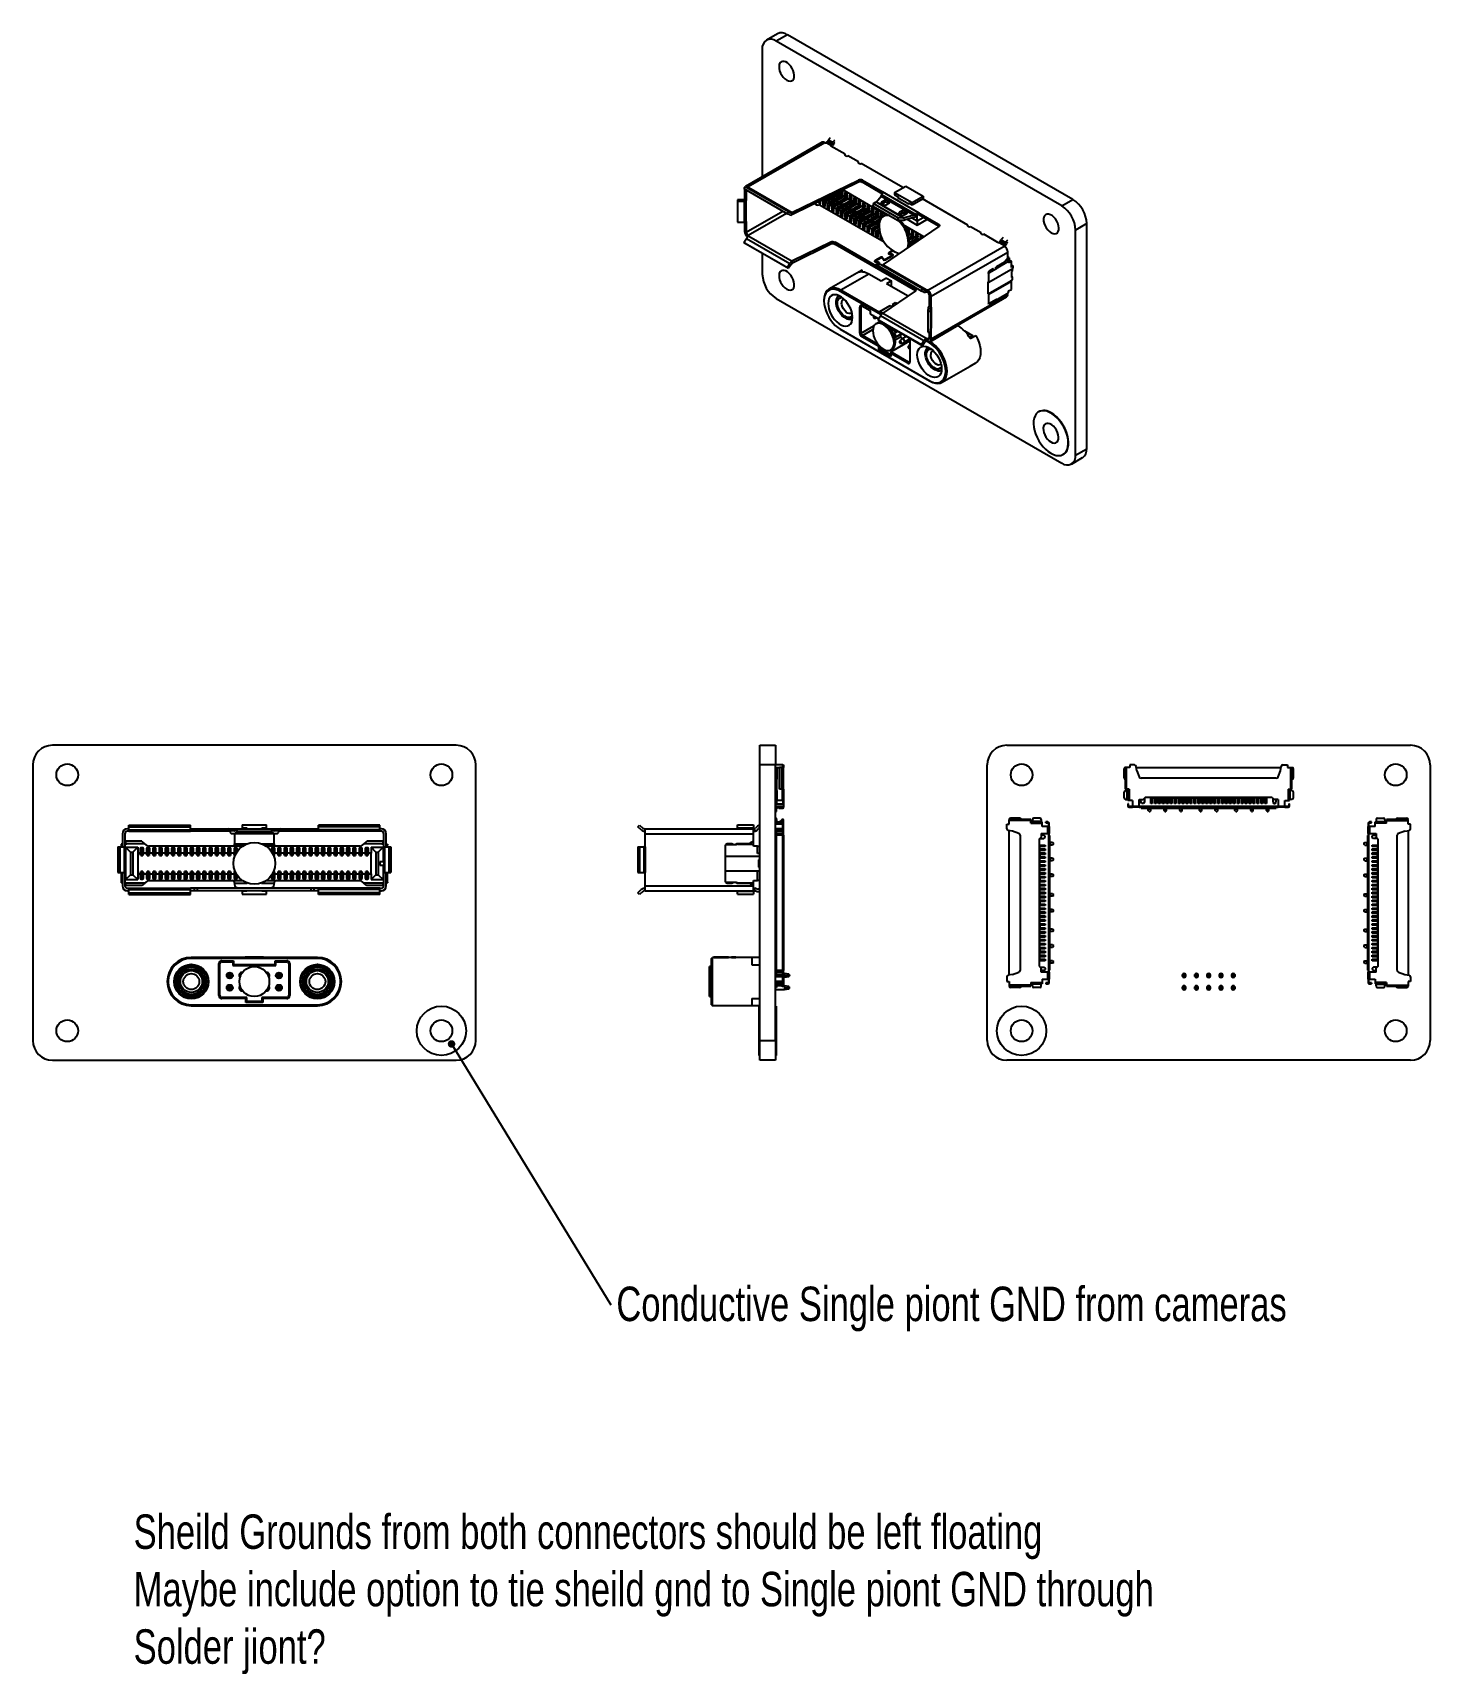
# Model space of a CAD drawing. Header units: millimetres. Extents: x 43 to 185, y 87 to 254.
import ezdxf

# ---------------------------------------------------------------- set-up
doc = ezdxf.new("R2010")
doc.units = ezdxf.units.MM
doc.styles.add('SLDTEXTSTYLE0', font='TXT', dxfattribs={"width": 0.75})
doc.dimstyles.new('SLDDIMSTYLE0', dxfattribs={"dimtxt": 0.18, "dimasz": 0.762, "dimexe": 0, "dimexo": 0.0625, "dimgap": 0, "dimtad": 0, "dimtih": 1, "dimtoh": 1, "dimdec": 0, "dimrnd": 1e-09, "dimzin": 0, "dimdsep": 46, "dimtxsty": 'Standard', "dimblk1": 'DOT', "dimblk2": 'DOT', "dimsah": 1, "dimcen": 0.09, "dimadec": 0, "dimazin": 0, "dimtfac": 0.762, "dimtdec": 0, "dimtofl": 0, "dimtmove": 0, "dimatfit": 3, "dimldrblk": 'DOT', "dimfxl": 1, "dimfrac": 2, "dimtolj": 1, "dimtzin": 0, "dimarcsym": 0})

msp = doc.modelspace()

# ---------------------------------------------------------------- texts
at = {"color": 7, "linetype": 'Continuous', "lineweight": 0, "insert": (53.58, 103.04), "char_height": 3.5, "attachment_point": 1, "style": 'SLDTEXTSTYLE0'}
msp.add_mtext('Sheild Grounds from both connectors should be left floating^JMaybe include option to tie sheild gnd to Single piont GND through^JSolder jiont?', dxfattribs=at)

# ---------------------------------------------------------------- blocks, each defined once
blk = doc.blocks.new('SW_NOTE_0')
at = {"color": 0, "linetype": 'Continuous', "lineweight": 0, "insert": (0.57, 1.85), "char_height": 3.5, "attachment_point": 1, "style": 'SLDTEXTSTYLE0'}
blk.add_mtext('Conductive Single piont GND from cameras', dxfattribs=at)
blk = doc.blocks.new('_Dot')
at = {"color": 0, "linetype": 'ByBlock', "lineweight": -2}
blk.add_line((-0.5, 0), (-1, 0), dxfattribs=at)
at = {"color": 0, "linetype": 'ByBlock', "const_width": 0.5}
blk.add_lwpolyline([(-0.25, 0, 1), (0.25, 0, 1)], format="xyb", close=True, dxfattribs=at)

# ---------------------------------------------------------------- linework, layer by layer
at = {"color": 7, "linetype": 'Continuous', "lineweight": 25}
for p, q in [((118.98, 253.45), (117.85, 252.8)), ((117.43, 251.88), (117.43, 238.92)), ((119.98, 253.35), (118.85, 252.7)), ((147.84, 235.96), (118.85, 252.7)), ((148.97, 236.62), (119.98, 253.35)), ((123.52, 242.43), (115.74, 237.94)), ((115.99, 237.92), (123.77, 242.41)), ((123.81, 242.38), (123.77, 242.41)), ((124.39, 242.11), (123.93, 242.37)), ((124.13, 242.65), (124.04, 242.49)), ((124.49, 242.23), (124.04, 242.49)), ((124.58, 242.39), (124.13, 242.65)), ((124.4, 242.12), (124.4, 242.04)), ((125.84, 241.21), (124.4, 242.04)), ((124.49, 242.23), (124.58, 242.39)), ((124.71, 242.31), (124.61, 242.14)), ((125.84, 241.09), (125.84, 241.21)), ((125.91, 241.05), (125.84, 241.09)), ((127.19, 240.43), (126.13, 241.05)), ((127.19, 240.31), (127.19, 240.43)), ((127.26, 240.27), (127.19, 240.31)), ((131.72, 237.82), (127.47, 240.27)), ((120.51, 235.31), (127.2, 238.57)), ((127.2, 238.37), (127.2, 238.57)), ((127.6, 238.56), (129.6, 237.41)), ((127.6, 238.36), (127.6, 238.56)), ((115.57, 237.72), (115.69, 237.94)), ((115.57, 237.72), (119.99, 235.17)), ((115.64, 237.68), (115.64, 236.61)), ((115.69, 237.94), (120.11, 235.39)), ((115.69, 237.94), (115.94, 237.82)), ((115.81, 237.58), (115.81, 236.51)), ((115.94, 237.82), (120.35, 235.27)), ((116.1, 237.86), (115.99, 237.92)), ((116.06, 237.83), (116.1, 237.86)), ((116.06, 237.83), (120.47, 235.28)), ((127.2, 238.37), (120.51, 235.1)), ((125.29, 237.19), (123.81, 236.34)), ((123.91, 236.7), (123.96, 236.79)), ((123.97, 236.79), (124.12, 236.7)), ((124.24, 236.92), (124.38, 236.84)), ((125.74, 236.94), (124.26, 236.08)), ((124.27, 236.93), (124.62, 237.04)), ((124.27, 236.93), (124.43, 236.84)), ((124.41, 236.72), (124.55, 236.77)), ((124.78, 236.95), (124.43, 236.84)), ((125.02, 237.3), (124.5, 237)), ((124.62, 237.04), (124.8, 237.1)), ((124.72, 236.67), (125.07, 236.78)), ((124.96, 237.01), (124.78, 236.95)), ((124.78, 236.95), (124.78, 236.9)), ((124.8, 237.1), (124.96, 237.01)), ((124.91, 237.18), (125.03, 237.31)), ((124.91, 237.18), (125.07, 237.08)), ((125.47, 237.04), (124.94, 236.74)), ((125.04, 237.31), (125.2, 237.22)), ((125.2, 237.22), (125.07, 237.08)), ((125.07, 236.78), (125.25, 236.84)), ((125.08, 237.33), (125.16, 237.29)), ((125.16, 237.27), (125.16, 237.37)), ((125.38, 237.14), (125.16, 237.27)), ((125.25, 236.84), (125.41, 236.75)), ((125.36, 236.92), (125.48, 237.06)), ((125.36, 236.92), (125.52, 236.82)), ((125.38, 237.48), (125.38, 237.14)), ((125.59, 237.26), (125.38, 237.14)), ((125.92, 236.78), (125.39, 236.48)), ((125.46, 237.19), (125.55, 237.14)), ((125.48, 237.06), (125.65, 236.96)), ((125.54, 237.51), (125.49, 237.53)), ((125.51, 237.09), (125.61, 237.03)), ((125.65, 236.96), (125.52, 236.82)), ((125.58, 237.21), (125.58, 237.17)), ((125.59, 237.32), (125.61, 237.34)), ((125.59, 237.3), (125.59, 237.25)), ((125.61, 237.29), (125.59, 237.3)), ((130.03, 235.03), (125.6, 237.59)), ((125.61, 237.01), (125.61, 237.38)), ((125.83, 236.88), (125.61, 237.01)), ((125.8, 236.66), (125.93, 236.8)), ((125.9, 237.29), (125.83, 237.25)), ((125.83, 237.25), (125.83, 236.88)), ((126.03, 237), (125.83, 236.88)), ((125.99, 237.25), (125.9, 237.29)), ((125.91, 236.93), (126, 236.88)), ((125.93, 236.8), (126.1, 236.7)), ((125.96, 236.83), (126.06, 236.77)), ((126.03, 237.04), (126.03, 236.99)), ((126.06, 237.03), (126.03, 237.04)), ((126.03, 236.95), (126.03, 236.91)), ((126.04, 237.06), (126.06, 237.08)), ((126.06, 236.75), (126.06, 237.12)), ((126.35, 237.04), (126.28, 236.99)), ((126.28, 236.99), (126.28, 236.62)), ((126.43, 236.99), (126.35, 237.04)), ((126.48, 236.78), (126.48, 236.73)), ((126.51, 236.77), (126.48, 236.78)), ((126.49, 236.8), (126.51, 236.82)), ((126.51, 236.49), (126.51, 236.86)), ((126.8, 236.78), (126.73, 236.74)), ((126.88, 236.73), (126.8, 236.78)), ((129.6, 237.2), (127.6, 238.36)), ((129.04, 236.39), (129.52, 236.95)), ((129.52, 236.95), (132.87, 235.02)), ((129.59, 237.07), (129.64, 237.2)), ((129.59, 237.07), (133.01, 235.1)), ((129.6, 237.41), (133.34, 235.25)), ((129.6, 237.41), (129.6, 237.2)), ((130.87, 237.33), (132, 237.98)), ((130.87, 237.33), (130.87, 237.08)), ((130.87, 237.33), (132.64, 236.31)), ((130.87, 237.08), (131.22, 236.88)), ((131.22, 236.88), (131.22, 236.8)), ((132, 237.98), (133.77, 236.96)), ((132.64, 236.31), (133.77, 236.96)), ((133.77, 236.96), (133.77, 236.71)), ((115.52, 236.58), (114.91, 236.56)), ((114.91, 236.56), (114.92, 236.42)), ((114.91, 236.56), (114.91, 234.44)), ((114.92, 236.42), (115.59, 236.44)), ((114.92, 236.42), (114.92, 234.3)), ((115.59, 236.44), (115.59, 234.31)), ((115.64, 236.61), (115.62, 236.6)), ((115.81, 236.51), (115.64, 236.61)), ((115.76, 236.48), (115.81, 236.51)), ((115.76, 236.48), (115.76, 234.35)), ((115.81, 233.28), (119.53, 235.43)), ((115.99, 232.98), (119.89, 235.23)), ((119.99, 235.17), (120.11, 235.39)), ((120.23, 235.05), (119.99, 235.17)), ((120.11, 235.39), (120.35, 235.27)), ((120.47, 235.28), (120.51, 235.31)), ((120.51, 235.1), (120.47, 235.08)), ((120.51, 235.1), (120.51, 235.31)), ((123.02, 236.02), (122.73, 236.19)), ((122.98, 236.04), (122.73, 236.19)), ((123.02, 236.02), (122.98, 236.04)), ((123.02, 236.02), (123.2, 236.07)), ((123.36, 236.49), (123.14, 236.36)), ((123.14, 236.38), (123.14, 236.36)), ((123.36, 236.33), (123.21, 236.24)), ((123.21, 236.24), (123.29, 236.19)), ((123.36, 236.23), (123.29, 236.19)), ((123.31, 236.05), (129.82, 232.3)), ((123.36, 236.23), (123.36, 236.49)), ((123.46, 236.54), (123.59, 236.47)), ((123.88, 236.64), (123.59, 236.47)), ((123.59, 236.47), (123.59, 236.1)), ((123.81, 236.23), (123.59, 236.1)), ((123.81, 236.07), (123.66, 235.98)), ((123.66, 235.98), (123.74, 235.93)), ((123.81, 235.97), (123.74, 235.93)), ((123.79, 236.48), (123.91, 236.7)), ((123.79, 236.44), (123.79, 236.39)), ((123.79, 236.39), (123.84, 236.36)), ((123.81, 235.97), (123.81, 236.34)), ((123.81, 236.34), (124.03, 236.21)), ((124.06, 236.61), (123.91, 236.41)), ((123.91, 236.41), (123.91, 236.4)), ((124.33, 236.38), (124.03, 236.21)), ((124.03, 236.21), (124.03, 235.84)), ((124.26, 235.97), (124.03, 235.84)), ((124.12, 236.7), (124.06, 236.61)), ((124.06, 236.61), (124.06, 236.49)), ((124.08, 236.5), (124.17, 236.65)), ((124.26, 235.81), (124.11, 235.72)), ((124.11, 235.72), (124.19, 235.67)), ((124.26, 235.71), (124.19, 235.67)), ((124.24, 236.22), (124.36, 236.44)), ((124.24, 236.18), (124.24, 236.13)), ((124.24, 236.13), (124.29, 236.1)), ((124.26, 235.71), (124.26, 236.08)), ((124.26, 236.08), (124.48, 235.96)), ((124.36, 236.44), (124.41, 236.53)), ((124.51, 236.35), (124.36, 236.15)), ((124.36, 236.15), (124.36, 236.14)), ((124.41, 236.53), (124.57, 236.44)), ((124.78, 236.12), (124.48, 235.96)), ((124.48, 235.96), (124.48, 235.58)), ((124.71, 235.71), (124.48, 235.58)), ((124.57, 236.44), (124.51, 236.35)), ((124.51, 236.35), (124.51, 236.23)), ((124.53, 236.24), (124.62, 236.39)), ((124.71, 235.55), (124.55, 235.46)), ((124.55, 235.46), (124.64, 235.41)), ((124.71, 235.45), (124.64, 235.41)), ((124.68, 236.67), (124.83, 236.58)), ((124.69, 235.96), (124.81, 236.18)), ((124.69, 235.92), (124.69, 235.87)), ((124.69, 235.87), (124.74, 235.84)), ((126.18, 236.68), (124.71, 235.82)), ((124.71, 235.45), (124.71, 235.82)), ((124.71, 235.82), (124.93, 235.7)), ((124.72, 236.67), (124.88, 236.58)), ((124.81, 236.18), (124.86, 236.27)), ((124.96, 236.09), (124.81, 235.89)), ((124.81, 235.89), (124.81, 235.88)), ((124.86, 236.47), (125, 236.51)), ((124.86, 236.27), (125.02, 236.18)), ((125.23, 236.69), (124.88, 236.58)), ((125.22, 235.86), (124.93, 235.7)), ((124.93, 235.7), (124.93, 235.32)), ((125.16, 235.45), (124.93, 235.32)), ((125.02, 236.18), (124.96, 236.09)), ((124.96, 236.09), (124.96, 235.97)), ((124.97, 235.98), (125.07, 236.13)), ((125.16, 235.29), (125, 235.2)), ((125, 235.2), (125.09, 235.15)), ((125.16, 235.19), (125.09, 235.15)), ((125.12, 236.41), (125.28, 236.32)), ((125.14, 235.7), (125.25, 235.92)), ((125.14, 235.66), (125.14, 235.61)), ((125.14, 235.61), (125.19, 235.58)), ((126.63, 236.42), (125.16, 235.57)), ((125.16, 235.19), (125.16, 235.57)), ((125.16, 235.57), (125.38, 235.44)), ((125.17, 236.41), (125.52, 236.52)), ((125.17, 236.41), (125.33, 236.32)), ((125.41, 236.75), (125.23, 236.69)), ((125.23, 236.69), (125.23, 236.64)), ((125.25, 235.92), (125.31, 236.01)), ((125.41, 235.83), (125.25, 235.63)), ((125.25, 235.63), (125.25, 235.62)), ((125.31, 236.21), (125.45, 236.25)), ((125.31, 236.01), (125.47, 235.92)), ((125.67, 236.43), (125.33, 236.32)), ((125.67, 235.61), (125.38, 235.44)), ((125.38, 235.44), (125.38, 235.06)), ((125.61, 235.19), (125.38, 235.06)), ((125.47, 235.92), (125.41, 235.83)), ((125.41, 235.83), (125.41, 235.71)), ((125.42, 235.72), (125.52, 235.87)), ((125.52, 236.52), (125.7, 236.58)), ((125.57, 236.15), (125.73, 236.06)), ((125.59, 235.44), (125.7, 235.66)), ((125.59, 235.41), (125.59, 235.35)), ((125.59, 235.35), (125.64, 235.32)), ((127.08, 236.16), (125.61, 235.31)), ((125.61, 234.93), (125.61, 235.31)), ((125.61, 235.31), (125.83, 235.18)), ((125.62, 236.15), (125.97, 236.26)), ((125.62, 236.15), (125.78, 236.06)), ((125.86, 236.49), (125.67, 236.43)), ((125.67, 236.43), (125.67, 236.38)), ((125.7, 236.58), (125.86, 236.49)), ((125.7, 235.66), (125.76, 235.75)), ((125.86, 235.57), (125.7, 235.37)), ((125.7, 235.37), (125.7, 235.36)), ((125.76, 235.95), (125.9, 235.99)), ((125.76, 235.75), (125.92, 235.66)), ((126.12, 236.17), (125.78, 236.06)), ((125.8, 236.66), (125.97, 236.56)), ((126.12, 235.35), (125.83, 235.18)), ((125.83, 235.18), (125.83, 234.8)), ((126.37, 236.53), (125.84, 236.22)), ((125.92, 235.66), (125.86, 235.57)), ((125.86, 235.57), (125.86, 235.45)), ((125.87, 235.46), (125.97, 235.61)), ((126.1, 236.7), (125.97, 236.56)), ((125.97, 236.26), (126.15, 236.32)), ((126.02, 235.89), (126.18, 235.8)), ((126.03, 235.15), (126.03, 235.1)), ((126.03, 235.1), (126.09, 235.06)), ((126.04, 235.18), (126.15, 235.4)), ((126.28, 236.62), (126.06, 236.75)), ((127.53, 235.9), (126.06, 235.05)), ((126.07, 235.89), (126.42, 236)), ((126.07, 235.89), (126.22, 235.8)), ((126.31, 236.23), (126.12, 236.17)), ((126.12, 236.17), (126.12, 236.12)), ((126.15, 236.32), (126.31, 236.23)), ((126.15, 235.4), (126.21, 235.5)), ((126.31, 235.32), (126.15, 235.11)), ((126.15, 235.11), (126.15, 235.1)), ((126.21, 235.69), (126.35, 235.73)), ((126.21, 235.5), (126.37, 235.41)), ((126.57, 235.91), (126.22, 235.8)), ((126.25, 236.4), (126.38, 236.54)), ((126.25, 236.4), (126.42, 236.3)), ((126.48, 236.74), (126.28, 236.62)), ((126.57, 235.09), (126.28, 234.92)), ((126.82, 236.27), (126.29, 235.96)), ((126.37, 235.41), (126.31, 235.32)), ((126.31, 235.32), (126.31, 235.19)), ((126.32, 235.2), (126.42, 235.36)), ((126.36, 236.67), (126.44, 236.62)), ((126.38, 236.54), (126.55, 236.44)), ((126.4, 236.57), (126.51, 236.51)), ((126.55, 236.44), (126.42, 236.3)), ((126.42, 236), (126.6, 236.06)), ((126.47, 235.63), (126.63, 235.54)), ((126.48, 236.69), (126.48, 236.66)), ((126.49, 234.92), (126.6, 235.15)), ((126.73, 236.36), (126.51, 236.49)), ((127.98, 235.64), (126.51, 234.79)), ((126.52, 235.63), (126.87, 235.74)), ((126.52, 235.63), (126.67, 235.54)), ((126.76, 235.97), (126.57, 235.91)), ((126.57, 235.91), (126.57, 235.86)), ((126.6, 236.06), (126.76, 235.97)), ((126.6, 235.15), (126.66, 235.24)), ((126.65, 235.43), (126.8, 235.48)), ((126.66, 235.24), (126.81, 235.15)), ((127.02, 235.65), (126.67, 235.54)), ((126.7, 236.14), (126.83, 236.28)), ((126.7, 236.14), (126.87, 236.04)), ((126.73, 236.74), (126.73, 236.36)), ((126.93, 236.48), (126.73, 236.36)), ((127.27, 236.01), (126.74, 235.7)), ((126.81, 235.15), (126.76, 235.06)), ((126.77, 234.94), (126.87, 235.1)), ((126.81, 236.41), (126.89, 236.36)), ((126.83, 236.28), (127, 236.18)), ((126.85, 236.31), (126.95, 236.25)), ((127, 236.18), (126.87, 236.04)), ((126.87, 235.74), (127.04, 235.8)), ((126.92, 235.37), (127.08, 235.28)), ((126.93, 236.52), (126.93, 236.47)), ((126.95, 236.51), (126.93, 236.52)), ((126.93, 236.43), (126.93, 236.4)), ((126.94, 236.54), (126.95, 236.56)), ((126.95, 236.23), (126.95, 236.6)), ((127.18, 236.1), (126.95, 236.23)), ((128.43, 235.38), (126.95, 234.53)), ((126.97, 235.37), (127.32, 235.48)), ((126.97, 235.37), (127.12, 235.28)), ((127.21, 235.71), (127.02, 235.65)), ((127.02, 235.65), (127.02, 235.6)), ((127.04, 235.8), (127.21, 235.71)), ((127.1, 235.17), (127.25, 235.22)), ((127.47, 235.39), (127.12, 235.28)), ((127.15, 235.88), (127.28, 236.02)), ((127.15, 235.88), (127.32, 235.79)), ((127.25, 236.52), (127.18, 236.48)), ((127.18, 236.48), (127.18, 236.1)), ((127.38, 236.22), (127.18, 236.1)), ((127.72, 235.75), (127.19, 235.44)), ((127.33, 236.47), (127.25, 236.52)), ((127.26, 236.15), (127.34, 236.1)), ((127.28, 236.02), (127.45, 235.93)), ((127.3, 236.05), (127.4, 235.99)), ((127.45, 235.93), (127.32, 235.79)), ((127.32, 235.48), (127.49, 235.54)), ((127.37, 235.11), (127.52, 235.02)), ((127.4, 236.25), (127.38, 236.27)), ((127.38, 236.26), (127.38, 236.21)), ((127.38, 236.17), (127.38, 236.14)), ((127.39, 236.28), (127.4, 236.3)), ((127.4, 235.97), (127.4, 236.35)), ((127.63, 235.84), (127.4, 235.97)), ((128.88, 235.12), (127.4, 234.27)), ((127.42, 235.11), (127.76, 235.23)), ((127.42, 235.11), (127.57, 235.02)), ((127.65, 235.45), (127.47, 235.39)), ((127.47, 235.39), (127.47, 235.34)), ((127.49, 235.54), (127.65, 235.45)), ((127.92, 235.14), (127.57, 235.02)), ((127.6, 235.62), (127.73, 235.76)), ((127.6, 235.62), (127.76, 235.53)), ((127.7, 236.26), (127.63, 236.22)), ((127.63, 236.22), (127.63, 235.84)), ((127.83, 235.96), (127.63, 235.84)), ((128.17, 235.49), (127.64, 235.18)), ((127.78, 236.21), (127.7, 236.26)), ((127.71, 235.89), (127.79, 235.84)), ((127.73, 235.76), (127.9, 235.67)), ((127.75, 235.79), (127.85, 235.73)), ((127.9, 235.67), (127.76, 235.53)), ((127.76, 235.23), (127.94, 235.29)), ((127.85, 235.99), (127.83, 236.01)), ((127.83, 236), (127.83, 235.95)), ((127.83, 235.91), (127.83, 235.88)), ((127.84, 236.02), (127.85, 236.04)), ((127.85, 235.71), (127.85, 236.09)), ((128.08, 235.58), (127.85, 235.71)), ((128.1, 235.19), (127.92, 235.14)), ((127.92, 235.14), (127.92, 235.09)), ((127.94, 235.29), (128.1, 235.19)), ((128.05, 235.36), (128.18, 235.5)), ((128.05, 235.36), (128.21, 235.27)), ((128.15, 236), (128.08, 235.96)), ((128.08, 235.96), (128.08, 235.58)), ((128.28, 235.7), (128.08, 235.58)), ((128.61, 235.23), (128.09, 234.93)), ((128.23, 235.95), (128.15, 236)), ((128.16, 235.63), (128.24, 235.58)), ((128.18, 235.5), (128.35, 235.41)), ((128.2, 235.53), (128.3, 235.47)), ((128.35, 235.41), (128.21, 235.27)), ((128.27, 235.65), (128.27, 235.62)), ((128.28, 235.76), (128.3, 235.78)), ((128.3, 235.73), (128.28, 235.75)), ((128.28, 235.74), (128.28, 235.69)), ((128.3, 235.45), (128.3, 235.83)), ((128.52, 235.33), (128.3, 235.45)), ((128.5, 235.1), (128.63, 235.24)), ((128.5, 235.1), (128.66, 235.01)), ((128.6, 235.74), (128.52, 235.7)), ((128.52, 235.7), (128.52, 235.33)), ((128.73, 235.44), (128.52, 235.33)), ((128.68, 235.69), (128.6, 235.74)), ((128.6, 235.37), (128.69, 235.32)), ((128.63, 235.24), (128.8, 235.15)), ((128.65, 235.27), (128.75, 235.21)), ((128.8, 235.15), (128.66, 235.01)), ((128.68, 235.95), (128.72, 236.19)), ((128.68, 235.95), (131.15, 234.52)), ((128.72, 236.19), (129.01, 236.36)), ((128.72, 236.19), (131.23, 234.74)), ((128.72, 235.39), (128.72, 235.36)), ((128.73, 235.51), (128.75, 235.52)), ((128.75, 235.48), (128.73, 235.49)), ((128.73, 235.48), (128.73, 235.43)), ((128.75, 235.19), (128.75, 235.57)), ((128.97, 235.07), (128.75, 235.19)), ((129.04, 235.48), (128.97, 235.44)), ((128.97, 235.44), (128.97, 235.07)), ((129.18, 235.18), (128.97, 235.07)), ((129.01, 236.36), (131.82, 234.73)), ((129.04, 236.39), (131.89, 234.75)), ((129.13, 235.43), (129.04, 235.48)), ((129.05, 235.11), (129.14, 235.06)), ((129.17, 235.13), (129.17, 235.1)), ((129.18, 235.25), (129.2, 235.26)), ((129.18, 235.23), (129.18, 235.17)), ((129.2, 235.22), (129.18, 235.23)), ((129.2, 234.94), (129.2, 235.31)), ((129.49, 235.22), (129.42, 235.18)), ((129.42, 235.18), (129.42, 234.81)), ((129.58, 235.17), (129.49, 235.22)), ((129.83, 236.51), (129.55, 236.35)), ((129.55, 236.35), (129.55, 236.19)), ((129.55, 236.19), (129.74, 236.08)), ((129.59, 236.17), (129.83, 236.31)), ((129.83, 236.51), (129.83, 236.31)), ((130.03, 236.08), (130.3, 236.24)), ((130.3, 236.4), (130.11, 236.51)), ((130.11, 236.51), (130.11, 236.31)), ((130.11, 236.31), (130.27, 236.22)), ((130.3, 236.4), (130.3, 236.24)), ((132.14, 236.23), (131.3, 236.72)), ((131.63, 235.47), (131.36, 235.31)), ((131.36, 235.31), (131.36, 235.15)), ((131.36, 235.15), (131.55, 235.04)), ((131.39, 235.13), (131.63, 235.27)), ((131.63, 235.47), (131.63, 235.27)), ((131.68, 235.29), (131.97, 235.12)), ((131.83, 235.04), (132.11, 235.2)), ((132.11, 235.36), (131.92, 235.47)), ((131.92, 235.47), (131.92, 235.27)), ((131.92, 235.27), (132.07, 235.18)), ((132.11, 235.36), (132.11, 235.2)), ((132.28, 236.26), (132.64, 236.06)), ((132.28, 236.18), (132.28, 236.26)), ((132.64, 236.06), (133.77, 236.71)), ((132.64, 236.06), (132.64, 236.31)), ((133.11, 235.19), (133.01, 235.1)), ((133.11, 235.19), (133.11, 234.99)), ((133.34, 235.25), (135.34, 234.09)), ((133.34, 235.25), (133.34, 235.04)), ((138.3, 234.02), (133.7, 236.67)), ((147.84, 235.96), (148.97, 236.62)), ((114.91, 234.44), (114.92, 234.3)), ((114.92, 234.3), (115.59, 234.31)), ((115.64, 234.32), (115.64, 233.39)), ((115.76, 234.35), (115.81, 234.39)), ((115.81, 234.39), (115.81, 233.28)), ((125.61, 235.03), (125.45, 234.94)), ((125.45, 234.94), (125.54, 234.89)), ((125.61, 234.93), (125.54, 234.89)), ((126.06, 234.94), (125.83, 234.8)), ((126.06, 234.77), (125.9, 234.68)), ((125.9, 234.68), (125.99, 234.63)), ((126.06, 234.67), (125.99, 234.63)), ((126.06, 234.67), (126.06, 235.05)), ((126.06, 235.05), (126.28, 234.92)), ((126.28, 234.92), (126.28, 234.55)), ((126.51, 234.68), (126.28, 234.55)), ((126.51, 234.51), (126.35, 234.42)), ((126.35, 234.42), (126.43, 234.37)), ((126.51, 234.41), (126.43, 234.37)), ((126.48, 234.89), (126.48, 234.84)), ((126.48, 234.84), (126.54, 234.81)), ((126.51, 234.41), (126.51, 234.79)), ((126.51, 234.79), (126.73, 234.66)), ((126.76, 235.06), (126.6, 234.86)), ((126.6, 234.86), (126.6, 234.84)), ((127.02, 234.83), (126.73, 234.66)), ((126.73, 234.66), (126.73, 234.29)), ((126.95, 234.42), (126.73, 234.29)), ((126.76, 235.06), (126.76, 234.93)), ((126.95, 234.25), (126.8, 234.16)), ((126.8, 234.16), (126.88, 234.11)), ((126.95, 234.16), (126.88, 234.11)), ((126.93, 234.63), (126.93, 234.58)), ((126.93, 234.58), (126.99, 234.55)), ((126.94, 234.66), (127.05, 234.89)), ((126.95, 234.16), (126.95, 234.53)), ((126.95, 234.53), (127.18, 234.4)), ((127.05, 234.89), (127.11, 234.98)), ((127.21, 234.8), (127.05, 234.6)), ((127.05, 234.6), (127.05, 234.58)), ((127.11, 234.98), (127.26, 234.89)), ((127.47, 234.57), (127.18, 234.4)), ((127.18, 234.4), (127.18, 234.03)), ((127.4, 234.16), (127.18, 234.03)), ((127.26, 234.89), (127.21, 234.8)), ((127.21, 234.8), (127.21, 234.67)), ((127.22, 234.68), (127.32, 234.84)), ((127.4, 233.99), (127.25, 233.9)), ((127.25, 233.9), (127.33, 233.86)), ((127.4, 233.9), (127.33, 233.86)), ((127.38, 234.37), (127.38, 234.32)), ((127.38, 234.32), (127.43, 234.29)), ((127.39, 234.4), (127.5, 234.63)), ((127.4, 233.9), (127.4, 234.27)), ((127.4, 234.27), (127.63, 234.14)), ((127.5, 234.63), (127.56, 234.72)), ((127.65, 234.54), (127.5, 234.34)), ((127.5, 234.34), (127.5, 234.32)), ((127.55, 234.91), (127.7, 234.96)), ((127.56, 234.72), (127.71, 234.63)), ((127.92, 234.31), (127.63, 234.14)), ((127.63, 234.14), (127.63, 233.77)), ((127.85, 233.9), (127.63, 233.77)), ((127.71, 234.63), (127.65, 234.54)), ((127.65, 234.54), (127.65, 234.41)), ((127.67, 234.42), (127.77, 234.58)), ((127.85, 233.73), (127.7, 233.65)), ((127.7, 233.65), (127.78, 233.6)), ((127.85, 233.64), (127.78, 233.6)), ((127.82, 234.85), (127.97, 234.76)), ((127.83, 234.11), (127.83, 234.06)), ((127.83, 234.06), (127.88, 234.03)), ((127.84, 234.14), (127.95, 234.37)), ((129.33, 234.86), (127.85, 234.01)), ((127.85, 233.64), (127.85, 234.01)), ((127.85, 234.01), (128.08, 233.88)), ((127.87, 234.85), (128.21, 234.97)), ((127.87, 234.85), (128.02, 234.76)), ((127.95, 234.37), (128.01, 234.46)), ((128.1, 234.28), (127.95, 234.08)), ((127.95, 234.08), (127.95, 234.07)), ((128, 234.65), (128.15, 234.7)), ((128.01, 234.46), (128.16, 234.37)), ((128.37, 234.88), (128.02, 234.76)), ((128.37, 234.05), (128.08, 233.88)), ((128.08, 233.88), (128.08, 233.51)), ((128.3, 233.64), (128.08, 233.51)), ((128.16, 234.37), (128.1, 234.28)), ((128.1, 234.28), (128.1, 234.16)), ((128.12, 234.16), (128.22, 234.32)), ((128.3, 233.48), (128.15, 233.39)), ((128.21, 234.97), (128.39, 235.03)), ((128.27, 234.59), (128.42, 234.5)), ((128.28, 233.88), (128.4, 234.11)), ((128.28, 233.85), (128.28, 233.8)), ((128.28, 233.8), (128.33, 233.77)), ((129.34, 234.35), (128.3, 233.75)), ((128.3, 233.38), (128.3, 233.75)), ((128.3, 233.75), (128.52, 233.62)), ((128.31, 234.59), (128.66, 234.71)), ((128.31, 234.59), (128.47, 234.5)), ((128.55, 234.93), (128.37, 234.88)), ((128.37, 234.88), (128.37, 234.83)), ((128.39, 235.03), (128.55, 234.93)), ((128.4, 234.11), (128.45, 234.2)), ((128.55, 234.02), (128.4, 233.82)), ((128.4, 233.82), (128.4, 233.81)), ((128.45, 234.39), (128.6, 234.44)), ((128.45, 234.2), (128.61, 234.11)), ((128.82, 234.62), (128.47, 234.5)), ((128.82, 233.79), (128.52, 233.62)), ((128.52, 233.62), (128.52, 233.25)), ((129.06, 234.97), (128.54, 234.67)), ((128.61, 234.11), (128.55, 234.02)), ((128.55, 234.02), (128.55, 233.9)), ((128.57, 233.9), (128.67, 234.06)), ((128.66, 234.71), (128.84, 234.77)), ((128.72, 234.33), (128.87, 234.25)), ((128.73, 233.63), (128.85, 233.85)), ((128.73, 233.59), (128.73, 233.54)), ((128.73, 233.54), (128.78, 233.51)), ((129.29, 233.81), (128.75, 233.49)), ((128.75, 233.12), (128.75, 233.49)), ((128.75, 233.49), (128.97, 233.36)), ((128.76, 234.33), (129.11, 234.45)), ((128.76, 234.33), (128.92, 234.24)), ((129, 234.67), (128.82, 234.62)), ((128.82, 234.62), (128.82, 234.57)), ((128.84, 234.77), (129, 234.67)), ((128.85, 233.85), (128.9, 233.94)), ((129, 233.76), (128.85, 233.56)), ((128.85, 233.56), (128.85, 233.55)), ((128.9, 234.13), (129.04, 234.18)), ((128.9, 233.94), (129.06, 233.85)), ((129.27, 234.36), (128.92, 234.24)), ((128.95, 234.84), (129.08, 234.99)), ((128.95, 234.84), (129.11, 234.75)), ((129.27, 233.53), (128.97, 233.36)), ((129.51, 234.71), (128.99, 234.41)), ((129.06, 233.85), (129, 233.76)), ((129, 233.76), (129, 233.64)), ((129.02, 233.64), (129.11, 233.8)), ((129.08, 234.99), (129.24, 234.89)), ((129.1, 235.01), (129.2, 234.95)), ((129.24, 234.89), (129.11, 234.75)), ((129.11, 234.45), (129.29, 234.51)), ((129.17, 234.08), (129.29, 234)), ((129.18, 233.37), (129.3, 233.59)), ((129.42, 234.81), (129.2, 234.94)), ((129.21, 234.08), (129.3, 234.1)), ((129.21, 234.08), (129.29, 234.03)), ((129.35, 234.38), (129.27, 234.36)), ((129.27, 234.36), (129.27, 234.31)), ((129.29, 234.51), (129.38, 234.46)), ((129.3, 233.59), (129.31, 233.62)), ((129.4, 234.58), (129.53, 234.73)), ((129.4, 234.58), (129.42, 234.57)), ((129.63, 234.92), (129.42, 234.81)), ((129.5, 234.85), (129.59, 234.8)), ((129.53, 234.73), (129.53, 234.73)), ((129.55, 234.75), (129.55, 234.75)), ((129.62, 234.87), (129.62, 234.84)), ((129.63, 234.99), (129.65, 235)), ((129.63, 234.97), (129.63, 234.92)), ((129.65, 234.96), (129.63, 234.97)), ((129.65, 234.85), (129.65, 235.05)), ((135.36, 233.86), (129.7, 230)), ((129.82, 234.95), (129.73, 234.9)), ((131.23, 234.74), (131.15, 234.52)), ((131.15, 234.52), (131.74, 234.52)), ((131.82, 234.73), (131.23, 234.74)), ((133.85, 232.83), (131.74, 234.05)), ((132.87, 235.02), (131.89, 234.75)), ((131.89, 234.54), (132.8, 234.8)), ((132.19, 233.67), (132.12, 233.63)), ((132.12, 233.63), (132.12, 233.39)), ((132.15, 234.61), (133.17, 234.02)), ((132.27, 233.62), (132.19, 233.67)), ((132.33, 233.43), (132.34, 233.45)), ((132.34, 233.12), (132.34, 233.49)), ((132.62, 234.75), (133.17, 234.43)), ((133.07, 234.95), (133.11, 234.99)), ((133.17, 234.43), (133.17, 235.03)), ((133.17, 234.43), (133.78, 234.79)), ((133.17, 234.02), (134.14, 234.58)), ((133.17, 234.43), (133.17, 234.02)), ((135.34, 233.89), (133.34, 235.04)), ((135.34, 233.89), (135.34, 234.09)), ((135.37, 233.87), (135.34, 233.89)), ((138.3, 233.89), (138.3, 234.02)), ((138.37, 233.85), (138.3, 233.89)), ((139.65, 233.24), (138.59, 233.85)), ((150.38, 234.17), (149.25, 233.51)), ((149.25, 210.65), (149.25, 233.51)), ((150.38, 211.3), (150.38, 234.17)), ((115.57, 232.25), (115.82, 232.65)), ((115.57, 232.25), (119.99, 229.7)), ((115.69, 232.17), (115.57, 232.25)), ((115.69, 232.17), (120.11, 229.62)), ((115.82, 232.65), (120.23, 230.1)), ((115.99, 232.98), (116.1, 232.92)), ((116.06, 232.89), (116.1, 232.92)), ((116.06, 232.89), (120.47, 230.34)), ((124.41, 232.27), (120.51, 230.37)), ((124.41, 232.06), (120.51, 230.16)), ((124.41, 232.06), (124.41, 232.27)), ((132.98, 227.54), (124.82, 232.26)), ((124.82, 232.05), (124.82, 232.26)), ((132.98, 227.34), (124.82, 232.05)), ((128.15, 233.39), (128.23, 233.34)), ((128.3, 233.38), (128.23, 233.34)), ((128.75, 233.38), (128.52, 233.25)), ((128.75, 233.22), (128.6, 233.13)), ((128.6, 233.13), (128.68, 233.08)), ((128.75, 233.12), (128.68, 233.08)), ((128.97, 233.36), (128.97, 232.99)), ((129.2, 233.12), (128.97, 232.99)), ((129.2, 232.96), (129.04, 232.87)), ((129.04, 232.87), (129.13, 232.82)), ((129.2, 232.86), (129.13, 232.82)), ((129.18, 233.33), (129.18, 233.28)), ((129.18, 233.28), (129.23, 233.25)), ((129.37, 233.33), (129.2, 233.23)), ((129.2, 232.86), (129.2, 233.23)), ((129.2, 233.23), (129.42, 233.1)), ((129.36, 233.38), (129.3, 233.3)), ((129.3, 233.3), (129.3, 233.29)), ((129.43, 233.11), (129.42, 233.1)), ((129.42, 233.1), (129.42, 232.73)), ((129.55, 232.8), (129.42, 232.73)), ((129.61, 232.68), (129.49, 232.61)), ((129.49, 232.61), (129.58, 232.56)), ((129.65, 232.6), (129.58, 232.56)), ((132.32, 233.37), (132.16, 233.28)), ((132.2, 233.3), (132.28, 233.25)), ((132.21, 233.16), (132.22, 233.17)), ((132.22, 233.17), (132.39, 233.07)), ((132.24, 233.2), (132.34, 233.14)), ((132.39, 233.07), (132.28, 232.96)), ((132.47, 233.05), (132.28, 232.94)), ((132.32, 233.41), (132.32, 233.36)), ((132.34, 233.4), (132.32, 233.41)), ((132.32, 233.32), (132.32, 233.29)), ((132.57, 232.99), (132.34, 233.12)), ((132.66, 232.9), (132.34, 232.71)), ((132.35, 232.66), (132.43, 232.69)), ((133.37, 232.53), (132.36, 231.95)), ((132.92, 232.79), (132.37, 232.47)), ((132.41, 232.54), (132.37, 232.53)), ((132.39, 232.27), (132.7, 232.37)), ((132.39, 232.24), (132.51, 232.17)), ((132.39, 232.22), (132.46, 232.17)), ((132.59, 232.6), (132.41, 232.54)), ((132.41, 232.54), (132.41, 232.49)), ((132.43, 232.69), (132.59, 232.6)), ((132.49, 232.06), (132.64, 232.11)), ((132.86, 232.28), (132.51, 232.17)), ((132.54, 232.77), (132.67, 232.91)), ((132.54, 232.77), (132.7, 232.67)), ((132.64, 233.41), (132.57, 233.37)), ((132.57, 233.37), (132.57, 232.99)), ((132.77, 233.11), (132.57, 232.99)), ((133.1, 232.64), (132.58, 232.33)), ((132.72, 233.36), (132.64, 233.41)), ((132.65, 233.04), (132.73, 232.99)), ((132.67, 232.91), (132.84, 232.82)), ((132.69, 232.94), (132.79, 232.88)), ((132.84, 232.82), (132.7, 232.67)), ((132.7, 232.37), (132.88, 232.43)), ((132.77, 233.17), (132.79, 233.19)), ((132.79, 233.14), (132.77, 233.16)), ((132.77, 233.15), (132.77, 233.1)), ((132.77, 233.06), (132.77, 233.03)), ((132.79, 232.86), (132.79, 233.24)), ((133.01, 232.73), (132.79, 232.86)), ((133.04, 232.34), (132.86, 232.28)), ((132.86, 232.28), (132.86, 232.23)), ((132.88, 232.43), (133.04, 232.34)), ((132.99, 232.51), (133.12, 232.65)), ((132.99, 232.51), (133.15, 232.42)), ((133.09, 233.15), (133.01, 233.11)), ((133.01, 233.11), (133.01, 232.73)), ((133.22, 232.85), (133.01, 232.73)), ((133.17, 233.1), (133.09, 233.15)), ((133.09, 232.78), (133.18, 232.73)), ((133.12, 232.65), (133.29, 232.56)), ((133.14, 232.68), (133.24, 232.62)), ((133.29, 232.56), (133.15, 232.42)), ((133.21, 232.8), (133.21, 232.77)), ((133.22, 232.91), (133.24, 232.93)), ((133.24, 232.88), (133.22, 232.9)), ((133.22, 232.89), (133.22, 232.84)), ((133.24, 232.6), (133.24, 232.98)), ((133.39, 232.52), (133.24, 232.6)), ((133.53, 232.89), (133.46, 232.85)), ((133.46, 232.85), (133.46, 232.56)), ((133.62, 232.84), (133.53, 232.89)), ((134.23, 227.39), (142, 231.88)), ((139.65, 233.12), (139.65, 233.24)), ((139.72, 233.08), (139.65, 233.12)), ((141.37, 232.25), (139.93, 233.08)), ((141.49, 232.24), (141.95, 231.97)), ((141.6, 232.35), (141.69, 232.51)), ((141.6, 232.35), (142.05, 232.09)), ((141.69, 232.51), (142.14, 232.25)), ((141.96, 231.99), (141.96, 231.9)), ((141.96, 231.9), (142, 231.88)), ((142.14, 232.25), (142.05, 232.09)), ((142.17, 232.01), (142.27, 232.18)), ((117.43, 231.16), (117.43, 229.02)), ((119.99, 229.7), (120.23, 230.1)), ((120.47, 230.34), (120.51, 230.37)), ((120.51, 230.16), (120.47, 230.14)), ((120.51, 230.16), (120.51, 230.37)), ((129.43, 230.72), (128.88, 230.4)), ((128.88, 230.28), (128.88, 230.4)), ((129.25, 230.12), (128.88, 229.91)), ((128.89, 230.34), (128.89, 230.28)), ((128.92, 230.38), (129.46, 230.7)), ((128.92, 229.89), (129.28, 230.1)), ((128.95, 230.26), (129.2, 230.22)), ((129.21, 230.25), (128.96, 230.29)), ((128.96, 230.26), (128.96, 230.29)), ((129.21, 230.22), (129.21, 230.25)), ((129.25, 230.08), (129.25, 230.12)), ((129.28, 230.1), (129.28, 230.16)), ((129.43, 230.68), (129.43, 230.72)), ((129.63, 230.67), (129.7, 230.53)), ((129.75, 230.53), (129.68, 230.68)), ((129.68, 230.57), (129.68, 230.68)), ((129.75, 230.48), (129.75, 230.53)), ((130.64, 230.93), (129.91, 230.51)), ((129.91, 230.47), (129.91, 230.51)), ((129.95, 230.49), (130.68, 230.91)), ((130.64, 231.42), (130.28, 231.21)), ((130.28, 231.09), (130.28, 231.21)), ((130.29, 231.15), (130.29, 231.08)), ((130.31, 231.19), (130.68, 231.4)), ((130.35, 231.06), (130.6, 231.02)), ((130.61, 231.05), (130.36, 231.09)), ((130.36, 231.06), (130.36, 231.09)), ((130.61, 231.02), (130.61, 231.05)), ((130.64, 230.89), (130.64, 230.93)), ((130.67, 230.9), (130.67, 230.97)), ((134.58, 226.78), (142.36, 231.27)), ((142.02, 230.24), (141.21, 229.77)), ((141.35, 229.72), (142.45, 230.36)), ((142.36, 230.64), (142.08, 230.29)), ((142.45, 230.36), (142.23, 230.48)), ((142.31, 230.58), (142.73, 230.34)), ((142.32, 230.59), (142.49, 230.68)), ((142.36, 230.64), (142.36, 231.27)), ((142.49, 230.68), (142.36, 230.76)), ((142.45, 230.17), (142.45, 230.36)), ((142.73, 230.34), (142.45, 230.17)), ((142.49, 230.68), (142.49, 230.48)), ((142.73, 229.72), (142.73, 230.34)), ((120.11, 229.62), (119.99, 229.7)), ((120.35, 230.02), (120.11, 229.62)), ((127.03, 229.14), (124.2, 227.51)), ((128.25, 229.02), (125.42, 227.39)), ((127.04, 229.15), (127.58, 229.46)), ((127.58, 229.25), (127.58, 229.46)), ((129.49, 228.31), (128.25, 229.02)), ((128.88, 229.91), (128.92, 229.89)), ((129.18, 229.86), (129.3, 230.08)), ((133.6, 227.31), (129.18, 229.86)), ((133.72, 227.53), (129.3, 230.08)), ((129.3, 230.08), (129.55, 229.96)), ((130.06, 228.63), (129.49, 228.31)), ((133.96, 227.41), (129.55, 229.96)), ((129.67, 229.98), (129.7, 230)), ((134.08, 227.43), (129.67, 229.98)), ((130.06, 228.63), (130.55, 228.35)), ((140.45, 229.14), (140.35, 229.2)), ((140.45, 228.2), (142.91, 229.62)), ((141.21, 229.58), (140.45, 229.14)), ((140.45, 228.2), (140.45, 229.14)), ((140.82, 229.54), (140.46, 229.34)), ((141.15, 229.72), (141.06, 229.6)), ((141.1, 229.65), (141.21, 229.58)), ((141.35, 229.72), (141.21, 229.58)), ((141.24, 229.79), (141.35, 229.72)), ((142.66, 228.34), (142.84, 228.44)), ((142.73, 229.93), (142.91, 229.83)), ((142.91, 229.83), (142.73, 229.72)), ((142.84, 229.36), (142.73, 229.3)), ((142.73, 229.3), (142.73, 228.68)), ((142.73, 228.79), (142.75, 228.8)), ((142.73, 228.68), (142.84, 228.74)), ((142.75, 228.8), (142.84, 228.74)), ((142.84, 229.36), (142.84, 229.58)), ((142.84, 228.44), (142.84, 228.74)), ((142.91, 229.62), (142.91, 229.83)), ((125.08, 226.75), (124.99, 226.51)), ((125.35, 227.27), (125.42, 227.39)), ((129.49, 224.88), (125.35, 227.27)), ((129.59, 224.98), (125.42, 227.39)), ((129.7, 225.06), (133, 227.31)), ((130.55, 228.35), (130.05, 228.06)), ((132.24, 226.8), (130.05, 228.06)), ((130.55, 227.77), (130.55, 228.35)), ((132.98, 227.34), (132.98, 227.54)), ((133.01, 227.32), (132.98, 227.34)), ((133.6, 227.31), (133.72, 227.53)), ((133.84, 227.19), (133.6, 227.31)), ((133.72, 227.53), (133.96, 227.41)), ((134.08, 227.43), (134.12, 227.45)), ((134.12, 227.25), (134.08, 227.22)), ((134.12, 227.45), (134.12, 227.25)), ((134.23, 227.39), (134.12, 227.45)), ((134.23, 227.19), (134.12, 227.25)), ((134.4, 225.78), (134.4, 226.88)), ((134.58, 222.45), (142.36, 226.94)), ((134.58, 225.67), (134.58, 226.78)), ((140.38, 227.02), (142.66, 228.34)), ((140.38, 228.24), (140.45, 228.2)), ((140.38, 227.02), (140.38, 228.24)), ((140.45, 226.98), (140.38, 227.02)), ((140.45, 226.98), (142.73, 228.3)), ((140.45, 226.04), (140.45, 226.98)), ((141.35, 226.5), (142.45, 227.13)), ((142.19, 226.98), (142.36, 226.96)), ((142.26, 227.02), (142.36, 226.96)), ((142.32, 226.99), (142.35, 227.01)), ((142.36, 226.94), (142.36, 226.96)), ((142.45, 227.32), (142.73, 227.48)), ((142.45, 227.13), (142.45, 227.32)), ((142.66, 228.34), (142.73, 228.3)), ((142.73, 227.48), (142.73, 228.3)), ((118.85, 226.57), (147.84, 209.83)), ((123.69, 226.39), (123.69, 226.31)), ((127.33, 223.04), (127.33, 225.69)), ((127.33, 225.69), (127.47, 225.69)), ((127.47, 225.69), (127.62, 225.78)), ((127.47, 223.04), (127.47, 225.69)), ((127.55, 225.82), (128.39, 225.33)), ((127.55, 225.82), (127.62, 225.78)), ((127.62, 225.78), (128.39, 225.33)), ((128.39, 225.33), (128.39, 225)), ((129.38, 225.23), (130.43, 225.83)), ((129.5, 225.16), (129.38, 225.23)), ((129.38, 225.23), (129.38, 225.21)), ((129.38, 225.22), (129.5, 225.15)), ((129.38, 225.21), (129.38, 225.22)), ((129.5, 225.15), (129.38, 225.21)), ((129.38, 225.21), (129.5, 225.15)), ((129.5, 225.16), (129.5, 225.15)), ((129.5, 225.15), (129.5, 225.15)), ((130.43, 225.83), (130.65, 225.71)), ((130.65, 225.96), (130.97, 226.15)), ((130.85, 225.84), (130.65, 225.96)), ((130.65, 225.96), (130.65, 225.94)), ((130.65, 225.95), (130.84, 225.84)), ((130.65, 225.94), (130.65, 225.95)), ((130.84, 225.83), (130.65, 225.94)), ((130.65, 225.94), (130.84, 225.83)), ((130.97, 226.15), (131.15, 226.05)), ((134.28, 225.65), (134.25, 225.26)), ((134.25, 225.26), (134.25, 223.14)), ((134.25, 225.26), (134.5, 225.26)), ((134.4, 225.78), (134.35, 225.75)), ((134.58, 225.67), (134.4, 225.78)), ((134.48, 222.22), (142.25, 226.71)), ((134.5, 225.26), (134.52, 225.61)), ((134.5, 225.26), (134.5, 223.13)), ((134.52, 225.61), (134.52, 223.49)), ((134.57, 225.67), (134.57, 223.54)), ((134.57, 225.67), (134.58, 225.67)), ((140.35, 226.09), (140.45, 226.04)), ((140.45, 226.04), (141.21, 226.48)), ((141.21, 226.48), (141.35, 226.5)), ((125.35, 223.43), (134.4, 218.2)), ((125.35, 223.43), (125.42, 223.39)), ((126.18, 224.45), (126.43, 224.41)), ((126.57, 224.41), (126.43, 224.41)), ((127.47, 223.04), (128.77, 223.79)), ((128.39, 225), (129.25, 224.51)), ((128.39, 225), (128.39, 225)), ((128.39, 225), (129.25, 224.51)), ((128.73, 224.76), (128.73, 224.76)), ((128.73, 223.74), (128.73, 223.74)), ((128.76, 224.79), (128.74, 224.76)), ((128.85, 224.56), (128.85, 224.56)), ((129.12, 224.05), (128.98, 223.97)), ((129.43, 224.23), (129.15, 224.07)), ((129.18, 224.39), (129.43, 224.79)), ((133.6, 221.84), (129.18, 224.39)), ((129.3, 224.31), (129.18, 224.39)), ((133.72, 221.76), (129.3, 224.31)), ((133.84, 222.24), (129.43, 224.79)), ((129.67, 225.04), (129.7, 225.06)), ((134.08, 222.49), (129.67, 225.04)), ((129.75, 224.05), (129.74, 224.05)), ((129.82, 224.01), (129.82, 224.01)), ((130.32, 223.72), (130.25, 223.68)), ((130.51, 223.38), (130.71, 223.5)), ((130.6, 223.44), (131.1, 223.15)), ((130.63, 223.54), (130.62, 223.54)), ((137.3, 223.8), (134.47, 222.16)), ((134.5, 223.13), (134.52, 223.49)), ((134.57, 223.54), (134.58, 223.55)), ((134.58, 222.45), (134.58, 223.55)), ((137.3, 223.8), (137.25, 223.82)), ((125.42, 223.39), (134.47, 218.16)), ((127.33, 223.04), (127.47, 223.04)), ((127.55, 222.67), (127.62, 222.8)), ((129.28, 221.67), (127.55, 222.67)), ((127.62, 222.8), (128.67, 223.4)), ((129.21, 221.88), (127.62, 222.8)), ((130.48, 221.14), (132.42, 222.26)), ((131.2, 223.21), (130.77, 222.96)), ((130.88, 222.59), (130.96, 222.63)), ((131.47, 222.61), (130.94, 222.31)), ((130.97, 222.63), (131.59, 222.99)), ((131.39, 222.21), (131.38, 222.21)), ((131.47, 222.92), (131.47, 222.61)), ((131.47, 222.61), (131.7, 222.48)), ((131.52, 223.03), (131.5, 223.03)), ((131.5, 222), (131.5, 222)), ((132.08, 222.7), (131.65, 222.45)), ((131.85, 222.12), (132.42, 222.45)), ((132.09, 222.25), (132.25, 222.16)), ((132.39, 222.52), (132.42, 222.52)), ((132.4, 222.52), (132.39, 222.51)), ((132.42, 222.51), (132.42, 220.1)), ((133.6, 221.84), (133.84, 222.24)), ((133.72, 221.76), (133.6, 221.84)), ((133.96, 222.16), (133.72, 221.76)), ((134.4, 222.04), (134.04, 222.25)), ((134.08, 222.49), (134.12, 222.51)), ((134.12, 222.31), (134.08, 222.28)), ((134.12, 222.51), (134.12, 222.31)), ((134.12, 222.51), (134.23, 222.45)), ((134.12, 222.31), (134.23, 222.25)), ((134.23, 222.45), (134.4, 222.55)), ((134.25, 223.14), (134.5, 223.13)), ((134.4, 222.55), (134.4, 223.14)), ((134.4, 222.04), (134.47, 222.16)), ((134.47, 222.16), (134.41, 222.2)), ((138.81, 222.76), (137.99, 223.24)), ((138.81, 222.76), (138.48, 222.58)), ((138.54, 222.48), (139.11, 222.81)), ((129.35, 221.72), (129.28, 221.67)), ((129.28, 221.35), (129.28, 221.67)), ((129.42, 221.43), (129.28, 221.35)), ((130.48, 220.65), (129.28, 221.35)), ((129.42, 221.43), (129.42, 221.65)), ((129.57, 221.52), (129.42, 221.43)), ((130.48, 220.82), (129.42, 221.43)), ((130.48, 221.14), (130.48, 220.98)), ((132.28, 220.1), (130.48, 221.14)), ((130.48, 220.98), (130.48, 220.65)), ((132.21, 219.98), (130.48, 220.98)), ((130.5, 221.33), (130.64, 221.42)), ((132.21, 219.98), (132.28, 220.1)), ((132.27, 221.7), (132.27, 221.7)), ((132.28, 220.1), (132.42, 220.18)), ((132.39, 221.5), (132.42, 221.5)), ((132.39, 221.49), (132.39, 221.49)), ((134.14, 221.52), (134.04, 221.29)), ((135.23, 219.22), (135.48, 219.19)), ((135.62, 219.18), (135.48, 219.19)), ((135.7, 218.04), (138.53, 219.67)), ((138.54, 219.68), (139.11, 220.01)), ((134.4, 218.2), (134.47, 218.16)), ((145.53, 215.06), (145.49, 215.04)), ((147.99, 210.71), (148.03, 210.73)), ((148.84, 209.74), (149.97, 210.39)), ((149.25, 210.65), (150.38, 211.3)), ((86.34, 181.17), (45.34, 181.17)), ((117.18, 179.17), (117.18, 181.17)), ((117.18, 181.17), (118.78, 181.17)), ((118.78, 181.17), (118.78, 179.17)), ((142.27, 181.17), (183.27, 181.17)), ((43.34, 179.17), (43.34, 151.17)), ((88.34, 151.17), (88.34, 179.17)), ((118.78, 179.17), (117.18, 179.17)), ((117.18, 151.17), (117.18, 179.17)), ((118.78, 151.17), (118.78, 179.17)), ((119.52, 179.17), (118.78, 179.17)), ((118.78, 178.92), (118.86, 178.92)), ((118.86, 178.77), (118.78, 178.77)), ((118.86, 178.92), (118.86, 178.77)), ((118.86, 178.92), (118.91, 178.92)), ((118.86, 177.87), (118.86, 178.77)), ((118.91, 178.92), (118.91, 177.72)), ((118.91, 178.92), (119.19, 178.92)), ((119.19, 176.72), (119.19, 178.92)), ((119.41, 178.92), (119.19, 178.92)), ((119.41, 176.72), (119.41, 178.92)), ((119.6, 178.92), (119.41, 178.92)), ((119.52, 179.17), (119.52, 178.92)), ((119.52, 179.17), (119.6, 179.17)), ((119.52, 178.92), (119.52, 179.17)), ((119.6, 179.17), (119.6, 178.92)), ((119.6, 176.72), (119.6, 178.92)), ((140.27, 151.17), (140.27, 179.17)), ((154.17, 177.87), (154.17, 178.77)), ((154.3, 178.92), (154.3, 176.72)), ((154.41, 178.92), (154.3, 178.92)), ((154.41, 176.72), (154.41, 178.92)), ((154.76, 178.92), (154.41, 178.92)), ((154.76, 179.17), (154.76, 178.92)), ((155.24, 179.17), (154.76, 179.17)), ((155.47, 178.59), (155.41, 179.02)), ((155.42, 178.92), (170.11, 178.92)), ((155.47, 178.59), (155.71, 177.96)), ((169.82, 177.96), (170.06, 178.59)), ((170.06, 178.59), (170.13, 179.02)), ((170.29, 179.17), (170.77, 179.17)), ((170.77, 179.17), (170.77, 178.92)), ((170.77, 178.92), (171.12, 178.92)), ((171.12, 176.72), (171.12, 178.92)), ((171.12, 178.92), (171.23, 178.92)), ((171.23, 176.72), (171.23, 178.92)), ((171.37, 177.87), (171.37, 178.77)), ((185.27, 179.17), (185.27, 151.17)), ((118.78, 177.87), (118.86, 177.87)), ((118.86, 177.72), (118.78, 177.72)), ((118.86, 177.87), (118.86, 177.72)), ((118.86, 176.57), (118.86, 177.72)), ((118.91, 177.72), (118.86, 177.72)), ((118.91, 176.57), (118.91, 177.72)), ((169.63, 177.83), (155.9, 177.83)), ((118.78, 176.57), (118.86, 176.57)), ((118.86, 176.42), (118.78, 176.42)), ((118.78, 175.82), (118.86, 175.82)), ((118.86, 175.67), (118.78, 175.67)), ((118.86, 175.57), (118.78, 175.57)), ((118.78, 175.42), (118.86, 175.42)), ((118.86, 175.27), (118.78, 175.27)), ((118.8, 175), (118.8, 175.22)), ((118.8, 175.22), (119.6, 175.22)), ((118.86, 176.57), (118.86, 176.42)), ((118.86, 176.57), (118.91, 176.57)), ((118.86, 175.82), (118.86, 176.42)), ((118.86, 175.82), (118.86, 175.67)), ((118.86, 175.57), (118.86, 175.67)), ((118.91, 175.67), (118.86, 175.67)), ((118.86, 175.42), (118.86, 175.57)), ((118.91, 175.57), (118.86, 175.57)), ((118.86, 175.27), (118.86, 175.42)), ((118.9, 175.27), (118.86, 175.27)), ((118.9, 175.27), (118.9, 175.54)), ((118.91, 176.57), (118.91, 175.67)), ((118.91, 175.57), (118.91, 175.67)), ((119.47, 175.57), (118.91, 175.57)), ((119.41, 176.72), (119.19, 176.72)), ((119.47, 176.72), (119.3, 176.72)), ((119.3, 176.72), (119.3, 176.72)), ((119.6, 176.72), (119.41, 176.72)), ((119.47, 175.57), (119.47, 176.72)), ((119.52, 176.72), (119.47, 176.72)), ((119.47, 176.72), (119.47, 176.72)), ((119.6, 175.57), (119.47, 175.57)), ((119.52, 176.72), (119.52, 176.72)), ((119.52, 175.57), (119.52, 175.22)), ((119.6, 176.72), (119.6, 175.57)), ((119.6, 176.72), (119.6, 176.72)), ((119.6, 175.57), (119.6, 175.22)), ((119.6, 175.22), (119.6, 175)), ((154.17, 175.82), (154.17, 176.42)), ((154.41, 176.72), (154.3, 176.72)), ((154.32, 176.57), (154.5, 176.57)), ((154.32, 175.67), (154.5, 175.67)), ((154.68, 176.72), (154.41, 176.72)), ((154.5, 175.67), (154.5, 176.57)), ((154.5, 176.57), (154.55, 176.57)), ((154.55, 175.67), (154.5, 175.67)), ((154.55, 175.57), (154.55, 176.72)), ((154.56, 176.72), (154.55, 176.72)), ((154.55, 176.72), (154.55, 176.72)), ((154.68, 175.57), (154.55, 175.57)), ((154.55, 175.22), (154.55, 175)), ((154.63, 175.22), (154.55, 175.22)), ((154.56, 176.72), (154.56, 176.72)), ((154.63, 175), (154.63, 175.22)), ((154.68, 176.72), (154.68, 175.57)), ((155.02, 175.57), (154.68, 175.57)), ((155.02, 175.57), (155.02, 175)), ((155.72, 175.67), (156.12, 175.67)), ((155.72, 175), (155.72, 175.67)), ((155.89, 175.42), (155.89, 175.67)), ((155.99, 175.27), (155.89, 175.42)), ((156.14, 175.27), (155.99, 175.27)), ((156.32, 175.87), (156.12, 175.67)), ((156.24, 175.67), (156.12, 175.67)), ((156.24, 175.42), (156.14, 175.27)), ((156.24, 175.7), (156.15, 175.7)), ((156.24, 175.78), (156.23, 175.78)), ((156.24, 175.79), (156.24, 175.78)), ((156.24, 175.78), (156.24, 175.7)), ((156.24, 175.7), (156.24, 175.67)), ((156.24, 175.67), (156.24, 175.42)), ((169.22, 175.87), (156.32, 175.87)), ((156.89, 175.82), (156.89, 175.84)), ((157.04, 175.82), (156.89, 175.82)), ((156.89, 175.62), (156.89, 175.82)), ((157.04, 175.62), (156.89, 175.62)), ((156.89, 175.54), (156.89, 175.62)), ((157.04, 175.54), (156.89, 175.54)), ((156.89, 175.27), (156.89, 175.54)), ((157.04, 175.27), (156.89, 175.27)), ((157.04, 175.84), (157.04, 175.82)), ((157.04, 175.82), (157.04, 175.62)), ((157.04, 175.62), (157.04, 175.54)), ((157.04, 175.54), (157.04, 175.27)), ((157.13, 175.87), (157.13, 175.82)), ((157.13, 175.82), (157.21, 175.82)), ((157.21, 175.82), (157.21, 175.87)), ((157.29, 175.82), (157.29, 175.84)), ((157.29, 175.62), (157.29, 175.82)), ((157.44, 175.82), (157.29, 175.82)), ((157.44, 175.62), (157.29, 175.62)), ((157.29, 175.54), (157.29, 175.62)), ((157.44, 175.54), (157.29, 175.54)), ((157.29, 175.27), (157.29, 175.54)), ((157.44, 175.27), (157.29, 175.27)), ((157.44, 175.84), (157.44, 175.82)), ((157.44, 175.82), (157.44, 175.62)), ((157.44, 175.62), (157.44, 175.54)), ((157.44, 175.54), (157.44, 175.27)), ((157.53, 175.87), (157.53, 175.82)), ((157.53, 175.82), (157.61, 175.82)), ((157.61, 175.82), (157.61, 175.87)), ((157.69, 175.82), (157.69, 175.84)), ((157.69, 175.62), (157.69, 175.82)), ((157.84, 175.82), (157.69, 175.82)), ((157.84, 175.62), (157.69, 175.62)), ((157.69, 175.54), (157.69, 175.62)), ((157.84, 175.54), (157.69, 175.54)), ((157.69, 175.27), (157.69, 175.54)), ((157.84, 175.27), (157.69, 175.27)), ((157.84, 175.84), (157.84, 175.82)), ((157.84, 175.82), (157.84, 175.62)), ((157.84, 175.62), (157.84, 175.54)), ((157.84, 175.54), (157.84, 175.27)), ((157.93, 175.82), (157.93, 175.87)), ((158.01, 175.82), (157.93, 175.82)), ((158.01, 175.82), (158.01, 175.87)), ((158.09, 175.82), (158.09, 175.84)), ((158.09, 175.62), (158.09, 175.82)), ((158.24, 175.82), (158.09, 175.82)), ((158.24, 175.62), (158.09, 175.62)), ((158.09, 175.54), (158.09, 175.62)), ((158.24, 175.54), (158.09, 175.54)), ((158.09, 175.27), (158.09, 175.54)), ((158.24, 175.27), (158.09, 175.27)), ((158.24, 175.84), (158.24, 175.82)), ((158.24, 175.82), (158.24, 175.62)), ((158.24, 175.62), (158.24, 175.54)), ((158.24, 175.54), (158.24, 175.27)), ((158.33, 175.87), (158.33, 175.82)), ((158.33, 175.82), (158.41, 175.82)), ((158.41, 175.82), (158.41, 175.87)), ((158.49, 175.82), (158.49, 175.84)), ((158.64, 175.82), (158.49, 175.82)), ((158.49, 175.62), (158.49, 175.82)), ((158.64, 175.62), (158.49, 175.62)), ((158.49, 175.54), (158.49, 175.62)), ((158.64, 175.54), (158.49, 175.54)), ((158.49, 175.27), (158.49, 175.54)), ((158.64, 175.27), (158.49, 175.27)), ((158.64, 175.84), (158.64, 175.82)), ((158.64, 175.82), (158.64, 175.62)), ((158.64, 175.62), (158.64, 175.54)), ((158.64, 175.54), (158.64, 175.27)), ((158.73, 175.87), (158.73, 175.82)), ((158.73, 175.82), (158.81, 175.82)), ((158.81, 175.82), (158.81, 175.87)), ((158.89, 175.82), (158.89, 175.84)), ((158.89, 175.62), (158.89, 175.82)), ((159.04, 175.82), (158.89, 175.82)), ((159.04, 175.62), (158.89, 175.62)), ((158.89, 175.54), (158.89, 175.62)), ((159.04, 175.54), (158.89, 175.54)), ((158.89, 175.27), (158.89, 175.54)), ((159.04, 175.27), (158.89, 175.27)), ((159.04, 175.84), (159.04, 175.82)), ((159.04, 175.82), (159.04, 175.62)), ((159.04, 175.62), (159.04, 175.54)), ((159.04, 175.54), (159.04, 175.27)), ((159.13, 175.87), (159.13, 175.82)), ((159.13, 175.82), (159.21, 175.82)), ((159.21, 175.82), (159.21, 175.87)), ((159.29, 175.82), (159.29, 175.84)), ((159.44, 175.82), (159.29, 175.82)), ((159.29, 175.62), (159.29, 175.82)), ((159.44, 175.62), (159.29, 175.62)), ((159.29, 175.54), (159.29, 175.62)), ((159.44, 175.54), (159.29, 175.54)), ((159.29, 175.27), (159.29, 175.54)), ((159.44, 175.27), (159.29, 175.27)), ((159.44, 175.84), (159.44, 175.82)), ((159.44, 175.82), (159.44, 175.62)), ((159.44, 175.62), (159.44, 175.54)), ((159.44, 175.54), (159.44, 175.27)), ((159.53, 175.87), (159.53, 175.82)), ((159.53, 175.82), (159.61, 175.82)), ((159.61, 175.82), (159.61, 175.87)), ((159.69, 175.82), (159.69, 175.84)), ((159.69, 175.62), (159.69, 175.82)), ((159.84, 175.82), (159.69, 175.82)), ((159.84, 175.62), (159.69, 175.62)), ((159.69, 175.54), (159.69, 175.62)), ((159.84, 175.54), (159.69, 175.54)), ((159.69, 175.27), (159.69, 175.54)), ((159.84, 175.27), (159.69, 175.27)), ((159.84, 175.84), (159.84, 175.82)), ((159.84, 175.82), (159.84, 175.62)), ((159.84, 175.62), (159.84, 175.54)), ((159.84, 175.54), (159.84, 175.27)), ((159.93, 175.87), (159.93, 175.82)), ((159.93, 175.82), (160.01, 175.82)), ((160.01, 175.82), (160.01, 175.87)), ((160.09, 175.82), (160.09, 175.84)), ((160.24, 175.82), (160.09, 175.82)), ((160.09, 175.62), (160.09, 175.82)), ((160.24, 175.62), (160.09, 175.62)), ((160.09, 175.54), (160.09, 175.62)), ((160.24, 175.54), (160.09, 175.54)), ((160.09, 175.27), (160.09, 175.54)), ((160.24, 175.27), (160.09, 175.27)), ((160.24, 175.84), (160.24, 175.82)), ((160.24, 175.82), (160.24, 175.62)), ((160.24, 175.62), (160.24, 175.54)), ((160.24, 175.54), (160.24, 175.27)), ((160.33, 175.82), (160.33, 175.87)), ((160.41, 175.82), (160.33, 175.82)), ((160.41, 175.82), (160.41, 175.87)), ((160.49, 175.82), (160.49, 175.84)), ((160.64, 175.82), (160.49, 175.82)), ((160.49, 175.62), (160.49, 175.82)), ((160.64, 175.62), (160.49, 175.62)), ((160.49, 175.54), (160.49, 175.62)), ((160.64, 175.54), (160.49, 175.54)), ((160.49, 175.27), (160.49, 175.54)), ((160.64, 175.27), (160.49, 175.27)), ((160.64, 175.84), (160.64, 175.82)), ((160.64, 175.82), (160.64, 175.62)), ((160.64, 175.62), (160.64, 175.54)), ((160.64, 175.54), (160.64, 175.27)), ((160.73, 175.87), (160.73, 175.82)), ((160.73, 175.82), (160.81, 175.82)), ((160.81, 175.82), (160.81, 175.87)), ((160.89, 175.82), (160.89, 175.84)), ((161.04, 175.82), (160.89, 175.82)), ((160.89, 175.62), (160.89, 175.82)), ((161.04, 175.62), (160.89, 175.62)), ((160.89, 175.54), (160.89, 175.62)), ((161.04, 175.54), (160.89, 175.54)), ((160.89, 175.27), (160.89, 175.54)), ((161.04, 175.27), (160.89, 175.27)), ((161.04, 175.84), (161.04, 175.82)), ((161.04, 175.82), (161.04, 175.62)), ((161.04, 175.62), (161.04, 175.54)), ((161.04, 175.54), (161.04, 175.27)), ((161.13, 175.87), (161.13, 175.82)), ((161.13, 175.82), (161.21, 175.82)), ((161.21, 175.82), (161.21, 175.87)), ((161.29, 175.82), (161.29, 175.84)), ((161.29, 175.62), (161.29, 175.82)), ((161.44, 175.82), (161.29, 175.82)), ((161.44, 175.62), (161.29, 175.62)), ((161.29, 175.54), (161.29, 175.62)), ((161.44, 175.54), (161.29, 175.54)), ((161.29, 175.27), (161.29, 175.54)), ((161.44, 175.27), (161.29, 175.27)), ((161.44, 175.84), (161.44, 175.82)), ((161.44, 175.82), (161.44, 175.62)), ((161.44, 175.62), (161.44, 175.54)), ((161.44, 175.54), (161.44, 175.27)), ((161.53, 175.87), (161.53, 175.82)), ((161.53, 175.82), (161.61, 175.82)), ((161.61, 175.82), (161.61, 175.87)), ((161.69, 175.82), (161.69, 175.84)), ((161.84, 175.82), (161.69, 175.82)), ((161.69, 175.62), (161.69, 175.82)), ((161.84, 175.62), (161.69, 175.62)), ((161.69, 175.54), (161.69, 175.62)), ((161.84, 175.54), (161.69, 175.54)), ((161.69, 175.27), (161.69, 175.54)), ((161.84, 175.27), (161.69, 175.27)), ((161.84, 175.84), (161.84, 175.82)), ((161.84, 175.82), (161.84, 175.62)), ((161.84, 175.62), (161.84, 175.54)), ((161.84, 175.54), (161.84, 175.27)), ((161.93, 175.87), (161.93, 175.82)), ((161.93, 175.82), (162.01, 175.82)), ((162.01, 175.82), (162.01, 175.87)), ((162.09, 175.82), (162.09, 175.84)), ((162.24, 175.82), (162.09, 175.82)), ((162.09, 175.62), (162.09, 175.82)), ((162.24, 175.62), (162.09, 175.62)), ((162.09, 175.54), (162.09, 175.62)), ((162.24, 175.54), (162.09, 175.54)), ((162.09, 175.27), (162.09, 175.54)), ((162.24, 175.27), (162.09, 175.27)), ((162.24, 175.84), (162.24, 175.82)), ((162.24, 175.82), (162.24, 175.62)), ((162.24, 175.62), (162.24, 175.54)), ((162.24, 175.54), (162.24, 175.27)), ((162.33, 175.87), (162.33, 175.82)), ((162.33, 175.82), (162.41, 175.82)), ((162.41, 175.82), (162.41, 175.87)), ((162.49, 175.82), (162.49, 175.84)), ((162.64, 175.82), (162.49, 175.82)), ((162.49, 175.62), (162.49, 175.82)), ((162.64, 175.62), (162.49, 175.62)), ((162.49, 175.54), (162.49, 175.62)), ((162.64, 175.54), (162.49, 175.54)), ((162.49, 175.27), (162.49, 175.54)), ((162.64, 175.27), (162.49, 175.27)), ((162.64, 175.84), (162.64, 175.82)), ((162.64, 175.82), (162.64, 175.62)), ((162.64, 175.62), (162.64, 175.54)), ((162.64, 175.54), (162.64, 175.27)), ((162.73, 175.82), (162.73, 175.87)), ((162.81, 175.82), (162.73, 175.82)), ((162.81, 175.82), (162.81, 175.87)), ((162.89, 175.82), (162.89, 175.84)), ((162.89, 175.62), (162.89, 175.82)), ((163.04, 175.82), (162.89, 175.82)), ((163.04, 175.62), (162.89, 175.62)), ((162.89, 175.54), (162.89, 175.62)), ((163.04, 175.54), (162.89, 175.54)), ((162.89, 175.27), (162.89, 175.54)), ((163.04, 175.27), (162.89, 175.27)), ((163.04, 175.84), (163.04, 175.82)), ((163.04, 175.82), (163.04, 175.62)), ((163.04, 175.62), (163.04, 175.54)), ((163.04, 175.54), (163.04, 175.27)), ((163.13, 175.87), (163.13, 175.82)), ((163.13, 175.82), (163.21, 175.82)), ((163.21, 175.82), (163.21, 175.87)), ((163.29, 175.82), (163.29, 175.84)), ((163.29, 175.62), (163.29, 175.82)), ((163.44, 175.82), (163.29, 175.82)), ((163.44, 175.62), (163.29, 175.62)), ((163.29, 175.54), (163.29, 175.62)), ((163.44, 175.54), (163.29, 175.54)), ((163.29, 175.27), (163.29, 175.54)), ((163.44, 175.27), (163.29, 175.27)), ((163.44, 175.84), (163.44, 175.82)), ((163.44, 175.82), (163.44, 175.62)), ((163.44, 175.62), (163.44, 175.54)), ((163.44, 175.54), (163.44, 175.27)), ((163.53, 175.87), (163.53, 175.82)), ((163.53, 175.82), (163.61, 175.82)), ((163.61, 175.82), (163.61, 175.87)), ((163.69, 175.82), (163.69, 175.84)), ((163.69, 175.62), (163.69, 175.82)), ((163.84, 175.82), (163.69, 175.82)), ((163.84, 175.62), (163.69, 175.62)), ((163.69, 175.54), (163.69, 175.62)), ((163.84, 175.54), (163.69, 175.54)), ((163.69, 175.27), (163.69, 175.54)), ((163.84, 175.27), (163.69, 175.27)), ((163.84, 175.84), (163.84, 175.82)), ((163.84, 175.82), (163.84, 175.62)), ((163.84, 175.62), (163.84, 175.54)), ((163.84, 175.54), (163.84, 175.27)), ((163.93, 175.87), (163.93, 175.82)), ((163.93, 175.82), (164.01, 175.82)), ((164.01, 175.82), (164.01, 175.87)), ((164.09, 175.82), (164.09, 175.84)), ((164.24, 175.82), (164.09, 175.82)), ((164.09, 175.62), (164.09, 175.82)), ((164.24, 175.62), (164.09, 175.62)), ((164.09, 175.54), (164.09, 175.62)), ((164.24, 175.54), (164.09, 175.54)), ((164.09, 175.27), (164.09, 175.54)), ((164.24, 175.27), (164.09, 175.27)), ((164.24, 175.84), (164.24, 175.82)), ((164.24, 175.82), (164.24, 175.62)), ((164.24, 175.62), (164.24, 175.54)), ((164.24, 175.54), (164.24, 175.27)), ((164.33, 175.87), (164.33, 175.82)), ((164.33, 175.82), (164.41, 175.82)), ((164.41, 175.82), (164.41, 175.87)), ((164.49, 175.82), (164.49, 175.84)), ((164.64, 175.82), (164.49, 175.82)), ((164.49, 175.62), (164.49, 175.82)), ((164.64, 175.62), (164.49, 175.62)), ((164.49, 175.54), (164.49, 175.62)), ((164.64, 175.54), (164.49, 175.54)), ((164.49, 175.27), (164.49, 175.54)), ((164.64, 175.27), (164.49, 175.27)), ((164.64, 175.84), (164.64, 175.82)), ((164.64, 175.82), (164.64, 175.62)), ((164.64, 175.62), (164.64, 175.54)), ((164.64, 175.54), (164.64, 175.27)), ((164.73, 175.87), (164.73, 175.82)), ((164.73, 175.82), (164.81, 175.82)), ((164.81, 175.82), (164.81, 175.87)), ((164.89, 175.82), (164.89, 175.84)), ((164.89, 175.62), (164.89, 175.82)), ((165.04, 175.82), (164.89, 175.82)), ((165.04, 175.62), (164.89, 175.62)), ((164.89, 175.54), (164.89, 175.62)), ((165.04, 175.54), (164.89, 175.54)), ((164.89, 175.27), (164.89, 175.54)), ((165.04, 175.27), (164.89, 175.27)), ((165.04, 175.84), (165.04, 175.82)), ((165.04, 175.82), (165.04, 175.62)), ((165.04, 175.62), (165.04, 175.54)), ((165.04, 175.54), (165.04, 175.27)), ((165.13, 175.82), (165.13, 175.87)), ((165.21, 175.82), (165.13, 175.82)), ((165.21, 175.82), (165.21, 175.87)), ((165.29, 175.82), (165.29, 175.84)), ((165.29, 175.62), (165.29, 175.82)), ((165.44, 175.82), (165.29, 175.82)), ((165.44, 175.62), (165.29, 175.62)), ((165.29, 175.54), (165.29, 175.62)), ((165.44, 175.54), (165.29, 175.54)), ((165.29, 175.27), (165.29, 175.54)), ((165.44, 175.27), (165.29, 175.27)), ((165.44, 175.84), (165.44, 175.82)), ((165.44, 175.82), (165.44, 175.62)), ((165.44, 175.62), (165.44, 175.54)), ((165.44, 175.54), (165.44, 175.27)), ((165.53, 175.87), (165.53, 175.82)), ((165.53, 175.82), (165.61, 175.82)), ((165.61, 175.82), (165.61, 175.87)), ((165.69, 175.82), (165.69, 175.84)), ((165.69, 175.62), (165.69, 175.82)), ((165.84, 175.82), (165.69, 175.82)), ((165.84, 175.62), (165.69, 175.62)), ((165.69, 175.54), (165.69, 175.62)), ((165.84, 175.54), (165.69, 175.54)), ((165.69, 175.27), (165.69, 175.54)), ((165.84, 175.27), (165.69, 175.27)), ((165.84, 175.84), (165.84, 175.82)), ((165.84, 175.82), (165.84, 175.62)), ((165.84, 175.62), (165.84, 175.54)), ((165.84, 175.54), (165.84, 175.27)), ((165.93, 175.87), (165.93, 175.82)), ((165.93, 175.82), (166.01, 175.82)), ((166.01, 175.82), (166.01, 175.87)), ((166.09, 175.82), (166.09, 175.84)), ((166.24, 175.82), (166.09, 175.82)), ((166.09, 175.62), (166.09, 175.82)), ((166.24, 175.62), (166.09, 175.62)), ((166.09, 175.54), (166.09, 175.62)), ((166.24, 175.54), (166.09, 175.54)), ((166.09, 175.27), (166.09, 175.54)), ((166.24, 175.27), (166.09, 175.27)), ((166.24, 175.84), (166.24, 175.82)), ((166.24, 175.82), (166.24, 175.62)), ((166.24, 175.62), (166.24, 175.54)), ((166.24, 175.54), (166.24, 175.27)), ((166.33, 175.87), (166.33, 175.82)), ((166.33, 175.82), (166.41, 175.82)), ((166.41, 175.82), (166.41, 175.87)), ((166.49, 175.82), (166.49, 175.84)), ((166.64, 175.82), (166.49, 175.82)), ((166.49, 175.62), (166.49, 175.82)), ((166.64, 175.62), (166.49, 175.62)), ((166.49, 175.54), (166.49, 175.62)), ((166.64, 175.54), (166.49, 175.54)), ((166.49, 175.27), (166.49, 175.54)), ((166.64, 175.27), (166.49, 175.27)), ((166.64, 175.84), (166.64, 175.82)), ((166.64, 175.82), (166.64, 175.62)), ((166.64, 175.62), (166.64, 175.54)), ((166.64, 175.54), (166.64, 175.27)), ((166.73, 175.87), (166.73, 175.82)), ((166.73, 175.82), (166.81, 175.82)), ((166.81, 175.82), (166.81, 175.87)), ((166.89, 175.82), (166.89, 175.84)), ((166.89, 175.62), (166.89, 175.82)), ((167.04, 175.82), (166.89, 175.82)), ((167.04, 175.62), (166.89, 175.62)), ((166.89, 175.54), (166.89, 175.62)), ((167.04, 175.54), (166.89, 175.54)), ((166.89, 175.27), (166.89, 175.54)), ((167.04, 175.27), (166.89, 175.27)), ((167.04, 175.84), (167.04, 175.82)), ((167.04, 175.82), (167.04, 175.62)), ((167.04, 175.62), (167.04, 175.54)), ((167.04, 175.54), (167.04, 175.27)), ((167.13, 175.87), (167.13, 175.82)), ((167.13, 175.82), (167.21, 175.82)), ((167.21, 175.82), (167.21, 175.87)), ((167.29, 175.82), (167.29, 175.84)), ((167.44, 175.82), (167.29, 175.82)), ((167.29, 175.62), (167.29, 175.82)), ((167.44, 175.62), (167.29, 175.62)), ((167.29, 175.54), (167.29, 175.62)), ((167.44, 175.54), (167.29, 175.54)), ((167.29, 175.27), (167.29, 175.54)), ((167.44, 175.27), (167.29, 175.27)), ((167.44, 175.84), (167.44, 175.82)), ((167.44, 175.82), (167.44, 175.62)), ((167.44, 175.62), (167.44, 175.54)), ((167.44, 175.54), (167.44, 175.27)), ((167.53, 175.82), (167.53, 175.87)), ((167.61, 175.82), (167.53, 175.82)), ((167.61, 175.82), (167.61, 175.87)), ((167.69, 175.82), (167.69, 175.84)), ((167.84, 175.82), (167.69, 175.82)), ((167.69, 175.62), (167.69, 175.82)), ((167.84, 175.62), (167.69, 175.62)), ((167.69, 175.54), (167.69, 175.62)), ((167.84, 175.54), (167.69, 175.54)), ((167.69, 175.27), (167.69, 175.54)), ((167.84, 175.27), (167.69, 175.27)), ((167.84, 175.84), (167.84, 175.82)), ((167.84, 175.82), (167.84, 175.62)), ((167.84, 175.62), (167.84, 175.54)), ((167.84, 175.54), (167.84, 175.27)), ((167.93, 175.87), (167.93, 175.82)), ((167.93, 175.82), (168.01, 175.82)), ((168.01, 175.82), (168.01, 175.87)), ((168.09, 175.82), (168.09, 175.84)), ((168.24, 175.82), (168.09, 175.82)), ((168.09, 175.62), (168.09, 175.82)), ((168.24, 175.62), (168.09, 175.62)), ((168.09, 175.54), (168.09, 175.62)), ((168.24, 175.54), (168.09, 175.54)), ((168.09, 175.27), (168.09, 175.54)), ((168.24, 175.27), (168.09, 175.27)), ((168.24, 175.84), (168.24, 175.82)), ((168.24, 175.82), (168.24, 175.62)), ((168.24, 175.62), (168.24, 175.54)), ((168.24, 175.54), (168.24, 175.27)), ((168.33, 175.87), (168.33, 175.82)), ((168.33, 175.82), (168.41, 175.82)), ((168.41, 175.82), (168.41, 175.87)), ((168.49, 175.82), (168.49, 175.84)), ((168.64, 175.82), (168.49, 175.82)), ((168.49, 175.62), (168.49, 175.82)), ((168.64, 175.62), (168.49, 175.62)), ((168.49, 175.54), (168.49, 175.62)), ((168.64, 175.54), (168.49, 175.54)), ((168.49, 175.27), (168.49, 175.54)), ((168.64, 175.27), (168.49, 175.27)), ((168.64, 175.84), (168.64, 175.82)), ((168.64, 175.82), (168.64, 175.62)), ((168.64, 175.62), (168.64, 175.54)), ((168.64, 175.54), (168.64, 175.27)), ((169.22, 175.87), (169.42, 175.67)), ((169.29, 175.79), (169.29, 175.78)), ((169.29, 175.78), (169.29, 175.7)), ((169.29, 175.78), (169.3, 175.78)), ((169.29, 175.7), (169.29, 175.67)), ((169.29, 175.7), (169.38, 175.7)), ((169.29, 175.67), (169.29, 175.42)), ((169.29, 175.67), (169.42, 175.67)), ((169.29, 175.42), (169.39, 175.27)), ((169.39, 175.27), (169.54, 175.27)), ((169.82, 175.67), (169.42, 175.67)), ((169.54, 175.27), (169.64, 175.42)), ((169.64, 175.42), (169.64, 175.67)), ((169.82, 175.67), (169.82, 175)), ((170.52, 175.57), (170.85, 175.57)), ((170.52, 175), (170.52, 175.57)), ((170.85, 176.72), (170.85, 175.57)), ((170.85, 175.57), (170.98, 175.57)), ((170.86, 176.72), (171.12, 176.72)), ((170.9, 175.22), (170.9, 175)), ((170.9, 175.22), (170.98, 175.22)), ((170.98, 176.72), (170.97, 176.72)), ((170.97, 176.72), (170.97, 176.72)), ((170.98, 175.57), (170.98, 176.72)), ((170.98, 176.72), (170.98, 176.72)), ((171.03, 176.57), (170.98, 176.57)), ((170.98, 175.67), (171.03, 175.67)), ((170.98, 175), (170.98, 175.22)), ((171.03, 175.67), (171.03, 176.57)), ((171.22, 176.57), (171.03, 176.57)), ((171.22, 175.67), (171.03, 175.67)), ((171.12, 176.72), (171.23, 176.72)), ((171.37, 175.82), (171.37, 176.42)), ((118.78, 174.54), (118.86, 174.54)), ((118.78, 174.44), (118.86, 174.44)), ((118.86, 173.77), (118.78, 173.77)), ((118.78, 173.62), (118.86, 173.62)), ((118.8, 175), (119.6, 175)), ((118.8, 174.87), (118.8, 175)), ((118.8, 174.87), (119.6, 174.87)), ((118.89, 174.87), (118.84, 174.84)), ((118.86, 174.54), (118.86, 174.73)), ((118.86, 174.44), (118.86, 174.54)), ((118.86, 173.62), (118.86, 173.77)), ((118.86, 173.62), (118.86, 173.43)), ((118.88, 174.77), (119.03, 174.86)), ((119.1, 174.87), (119.1, 174.79)), ((119.1, 174.79), (119.52, 174.79)), ((119.41, 173.6), (119.19, 173.38)), ((119.47, 173.54), (119.22, 173.3)), ((119.52, 173.17), (119.52, 173.52)), ((119.6, 175), (119.6, 174.87)), ((119.6, 173.17), (119.6, 173.52)), ((144.72, 173.63), (142.52, 173.63)), ((142.52, 173.52), (142.52, 173.63)), ((142.52, 173.17), (142.52, 173.52)), ((144.72, 173.52), (142.52, 173.52)), ((143.57, 173.77), (142.67, 173.77)), ((144.72, 173.52), (144.72, 173.63)), ((144.72, 173.26), (144.72, 173.52)), ((144.87, 173.62), (144.87, 173.43)), ((144.87, 173.43), (144.87, 173.38)), ((145.77, 173.43), (144.87, 173.43)), ((145.62, 173.77), (145.02, 173.77)), ((145.77, 173.62), (145.77, 173.43)), ((145.77, 173.38), (145.77, 173.43)), ((155.02, 174.95), (154.68, 174.95)), ((154.68, 174.87), (155.02, 174.87)), ((155.02, 175), (155.72, 175)), ((155.02, 174.95), (155.02, 175)), ((155.02, 174.87), (155.02, 174.95)), ((155.72, 174.87), (155.02, 174.87)), ((155.72, 175), (155.72, 174.95)), ((155.72, 174.95), (155.72, 174.87)), ((155.92, 174.95), (155.72, 174.95)), ((155.72, 174.87), (155.92, 174.87)), ((169.62, 174.95), (155.92, 174.95)), ((155.92, 174.87), (155.92, 174.95)), ((155.92, 174.79), (155.92, 174.87)), ((155.92, 174.79), (169.62, 174.79)), ((156.64, 174.77), (156.64, 174.79)), ((156.64, 174.77), (156.89, 174.77)), ((156.64, 174.73), (156.64, 174.77)), ((156.64, 174.73), (156.89, 174.73)), ((156.64, 174.54), (156.64, 174.73)), ((156.72, 174.44), (156.64, 174.54)), ((156.72, 174.44), (156.82, 174.44)), ((156.89, 174.54), (156.82, 174.44)), ((156.89, 174.77), (156.89, 174.79)), ((156.89, 174.73), (156.89, 174.77)), ((156.89, 174.54), (156.89, 174.73)), ((158.24, 174.77), (158.24, 174.79)), ((158.24, 174.77), (158.49, 174.77)), ((158.24, 174.73), (158.24, 174.77)), ((158.24, 174.73), (158.49, 174.73)), ((158.24, 174.54), (158.24, 174.73)), ((158.32, 174.44), (158.24, 174.54)), ((158.32, 174.44), (158.42, 174.44)), ((158.49, 174.54), (158.42, 174.44)), ((158.49, 174.77), (158.49, 174.79)), ((158.49, 174.73), (158.49, 174.77)), ((158.49, 174.54), (158.49, 174.73)), ((159.84, 174.76), (159.84, 174.79)), ((159.84, 174.76), (160.09, 174.76)), ((159.84, 174.54), (159.84, 174.76)), ((159.92, 174.44), (159.84, 174.54)), ((159.92, 174.44), (160.02, 174.44)), ((160.09, 174.54), (160.02, 174.44)), ((160.09, 174.76), (160.09, 174.79)), ((160.09, 174.54), (160.09, 174.76)), ((161.84, 174.77), (161.84, 174.79)), ((161.84, 174.77), (162.09, 174.77)), ((161.84, 174.73), (161.84, 174.77)), ((162.09, 174.73), (161.84, 174.73)), ((161.84, 174.54), (161.84, 174.73)), ((161.92, 174.44), (161.84, 174.54)), ((161.92, 174.44), (162.02, 174.44)), ((162.09, 174.54), (162.02, 174.44)), ((162.09, 174.77), (162.09, 174.79)), ((162.09, 174.73), (162.09, 174.77)), ((162.09, 174.54), (162.09, 174.73)), ((163.44, 174.77), (163.44, 174.79)), ((163.44, 174.77), (163.69, 174.77)), ((163.44, 174.73), (163.44, 174.77)), ((163.44, 174.73), (163.69, 174.73)), ((163.44, 174.54), (163.44, 174.73)), ((163.52, 174.44), (163.44, 174.54)), ((163.52, 174.44), (163.62, 174.44)), ((163.69, 174.54), (163.62, 174.44)), ((163.69, 174.77), (163.69, 174.79)), ((163.69, 174.73), (163.69, 174.77)), ((163.69, 174.54), (163.69, 174.73)), ((165.44, 174.77), (165.44, 174.79)), ((165.44, 174.77), (165.69, 174.77)), ((165.44, 174.73), (165.44, 174.77)), ((165.44, 174.73), (165.69, 174.73)), ((165.44, 174.54), (165.44, 174.73)), ((165.52, 174.44), (165.44, 174.54)), ((165.52, 174.44), (165.62, 174.44)), ((165.69, 174.54), (165.62, 174.44)), ((165.69, 174.77), (165.69, 174.79)), ((165.69, 174.73), (165.69, 174.77)), ((165.69, 174.54), (165.69, 174.73)), ((167.04, 174.77), (167.04, 174.79)), ((167.04, 174.77), (167.29, 174.77)), ((167.04, 174.73), (167.04, 174.77)), ((167.04, 174.73), (167.29, 174.73)), ((167.04, 174.54), (167.04, 174.73)), ((167.12, 174.44), (167.04, 174.54)), ((167.12, 174.44), (167.22, 174.44)), ((167.29, 174.54), (167.22, 174.44)), ((167.29, 174.77), (167.29, 174.79)), ((167.29, 174.73), (167.29, 174.77)), ((167.29, 174.54), (167.29, 174.73)), ((168.64, 174.77), (168.64, 174.79)), ((168.64, 174.77), (168.89, 174.77)), ((168.64, 174.73), (168.64, 174.77)), ((168.64, 174.73), (168.89, 174.73)), ((168.64, 174.54), (168.64, 174.73)), ((168.72, 174.44), (168.64, 174.54)), ((168.72, 174.44), (168.82, 174.44)), ((168.89, 174.54), (168.82, 174.44)), ((168.89, 174.77), (168.89, 174.79)), ((168.89, 174.73), (168.89, 174.77)), ((168.89, 174.54), (168.89, 174.73)), ((169.62, 174.95), (169.62, 174.87)), ((169.82, 174.95), (169.62, 174.95)), ((169.62, 174.87), (169.82, 174.87)), ((169.62, 174.79), (169.62, 174.87)), ((169.82, 175), (170.52, 175)), ((169.82, 174.95), (169.82, 175)), ((169.82, 174.87), (169.82, 174.95)), ((170.52, 174.87), (169.82, 174.87)), ((170.52, 175), (170.52, 174.95)), ((170.52, 174.95), (170.52, 174.87)), ((170.85, 174.95), (170.52, 174.95)), ((170.52, 174.87), (170.85, 174.87)), ((179.77, 173.62), (179.77, 173.43)), ((179.77, 173.43), (180.67, 173.43)), ((179.77, 173.38), (179.77, 173.43)), ((179.92, 173.77), (180.52, 173.77)), ((180.67, 173.62), (180.67, 173.43)), ((180.67, 173.43), (180.67, 173.38)), ((183.02, 173.63), (180.82, 173.63)), ((180.82, 173.52), (180.82, 173.63)), ((180.82, 173.26), (180.82, 173.52)), ((180.82, 173.52), (183.02, 173.52)), ((181.97, 173.77), (182.87, 173.77)), ((183.02, 173.52), (183.02, 173.63)), ((183.02, 173.17), (183.02, 173.52)), ((52.45, 172.19), (52.45, 170.84)), ((52.7, 172.19), (52.7, 170.84)), ((53.1, 172.69), (52.95, 172.69)), ((53.1, 172.44), (52.95, 172.44)), ((53.1, 172.89), (53.1, 173.07)), ((53.1, 173.07), (59.34, 173.07)), ((53.1, 172.89), (59.34, 172.89)), ((53.1, 172.57), (53.1, 172.89)), ((53.1, 172.57), (59.34, 172.57)), ((53.1, 172.44), (53.1, 172.57)), ((53.1, 172.44), (59.34, 172.44)), ((59.34, 172.89), (59.34, 173.07)), ((59.34, 172.57), (59.34, 172.89)), ((59.34, 172.69), (60.07, 172.69)), ((59.34, 172.44), (59.34, 172.57)), ((60.07, 172.44), (59.34, 172.44)), ((60.07, 172.44), (60.07, 172.69)), ((60.07, 172.69), (60.37, 172.69)), ((60.37, 172.44), (60.07, 172.44)), ((60.37, 172.44), (60.37, 172.69)), ((60.37, 172.69), (63.2, 172.69)), ((63.2, 172.44), (60.37, 172.44)), ((63.2, 172.69), (64.06, 172.69)), ((63.2, 172.69), (63.2, 172.44)), ((63.39, 172.59), (63.39, 172.34)), ((63.43, 172.51), (63.39, 172.59)), ((63.39, 172.34), (63.4, 172.31)), ((63.43, 172.51), (63.89, 172.51)), ((63.83, 172.47), (63.47, 172.47)), ((63.5, 172.22), (63.83, 172.22)), ((63.83, 172.22), (67.86, 172.22)), ((63.84, 172.09), (63.84, 171.17)), ((64.06, 172.69), (63.85, 172.48)), ((63.88, 172.24), (64.09, 172.45)), ((63.88, 172.24), (67.8, 172.24)), ((64.09, 172.45), (64.06, 172.69)), ((64.06, 172.69), (67.62, 172.69)), ((64.09, 172.45), (67.59, 172.45)), ((64.59, 173.09), (64.59, 172.79)), ((64.59, 173.09), (67.09, 173.09)), ((64.59, 172.79), (65.09, 172.79)), ((65.09, 172.79), (65.09, 172.69)), ((66.59, 172.79), (67.09, 172.79)), ((66.59, 172.69), (66.59, 172.79)), ((67.09, 172.79), (67.09, 173.09)), ((67.62, 172.69), (67.59, 172.45)), ((67.59, 172.45), (67.8, 172.24)), ((67.83, 172.48), (67.62, 172.69)), ((67.62, 172.69), (68.49, 172.69)), ((67.8, 172.51), (68.26, 172.51)), ((67.84, 171.17), (67.84, 172.09)), ((68.21, 172.47), (67.86, 172.47)), ((67.86, 172.22), (68.18, 172.22)), ((68.3, 172.59), (68.26, 172.51)), ((68.28, 172.31), (68.3, 172.34)), ((68.3, 172.59), (68.3, 172.34)), ((68.49, 172.69), (68.49, 172.44)), ((68.49, 172.69), (71.32, 172.69)), ((71.32, 172.44), (68.49, 172.44)), ((71.32, 172.44), (71.32, 172.69)), ((71.32, 172.69), (71.61, 172.69)), ((71.61, 172.44), (71.32, 172.44)), ((71.61, 172.44), (71.61, 172.69)), ((71.61, 172.69), (72.34, 172.69)), ((72.34, 172.44), (71.61, 172.44)), ((78.59, 173.07), (72.34, 173.07)), ((72.34, 172.89), (72.34, 173.07)), ((78.59, 172.89), (72.34, 172.89)), ((72.34, 172.57), (72.34, 172.89)), ((78.59, 172.57), (72.34, 172.57)), ((72.34, 172.44), (72.34, 172.57)), ((78.59, 172.44), (72.34, 172.44)), ((78.59, 172.89), (78.59, 173.07)), ((78.59, 172.57), (78.59, 172.89)), ((78.74, 172.69), (78.59, 172.69)), ((78.59, 172.44), (78.59, 172.57)), ((78.74, 172.44), (78.59, 172.44)), ((78.99, 170.84), (78.99, 172.19)), ((79.24, 170.84), (79.24, 172.19)), ((104.79, 172.89), (104.96, 173.07)), ((105.14, 172.57), (104.79, 172.89)), ((104.96, 173.07), (105.31, 172.75)), ((105.48, 172.69), (105.53, 172.69)), ((105.53, 172.44), (105.48, 172.44)), ((105.53, 172.19), (105.53, 172.69)), ((105.53, 172.69), (116.53, 172.69)), ((105.53, 170.84), (105.53, 172.19)), ((105.53, 172.19), (116.53, 172.19)), ((114.93, 173.09), (116.53, 173.09)), ((114.93, 172.79), (114.93, 173.09)), ((114.93, 172.79), (116.53, 172.79)), ((114.93, 172.69), (114.93, 172.79)), ((116.53, 173.09), (116.53, 172.79)), ((116.53, 172.79), (116.53, 172.69)), ((116.53, 172.19), (116.53, 172.69)), ((116.61, 172.69), (116.53, 172.69)), ((116.61, 172.44), (116.53, 172.44)), ((116.53, 171.42), (116.53, 172.19)), ((116.63, 172.69), (116.63, 172.44)), ((116.89, 172.89), (116.75, 172.75)), ((116.92, 172.57), (117.06, 172.71)), ((118.79, 173.38), (118.78, 173.38)), ((119.47, 173.3), (118.78, 173.3)), ((119.52, 173.17), (118.78, 173.17)), ((119.52, 172.69), (118.78, 172.69)), ((119.52, 172.53), (118.78, 172.53)), ((118.86, 172.51), (118.78, 172.51)), ((118.86, 173.3), (118.86, 173.31)), ((118.86, 157.82), (118.86, 172.51)), ((119.52, 172.46), (118.86, 172.46)), ((119.52, 172.22), (118.86, 172.22)), ((119.52, 172.04), (118.86, 172.04)), ((118.91, 173.38), (119.19, 173.38)), ((119.22, 173.3), (118.91, 173.3)), ((119.3, 173.38), (119.47, 173.38)), ((119.52, 173.25), (119.52, 173.17)), ((119.52, 173.17), (119.52, 172.69)), ((119.52, 173.17), (119.6, 173.17)), ((119.52, 172.69), (119.52, 173.17)), ((119.52, 172.69), (119.52, 172.53)), ((119.6, 172.69), (119.52, 172.69)), ((119.52, 172.53), (119.52, 172.69)), ((119.52, 172.53), (119.52, 172.46)), ((119.6, 172.53), (119.52, 172.53)), ((119.52, 172.46), (119.52, 172.53)), ((119.52, 172.46), (119.52, 172.22)), ((119.6, 172.46), (119.52, 172.46)), ((119.52, 172.22), (119.52, 172.46)), ((119.52, 172.22), (119.52, 172.04)), ((119.52, 172.22), (119.6, 172.22)), ((119.52, 172.04), (119.52, 172.22)), ((119.52, 172.04), (119.52, 158.3)), ((119.52, 172.04), (119.6, 172.04)), ((119.52, 158.3), (119.52, 172.04)), ((119.6, 172.69), (119.6, 173.17)), ((119.6, 172.53), (119.6, 172.69)), ((119.6, 172.46), (119.6, 172.53)), ((119.6, 172.22), (119.6, 172.46)), ((119.6, 172.04), (119.6, 172.22)), ((119.6, 172.04), (119.6, 158.3)), ((142.27, 172.69), (142.27, 173.17)), ((142.27, 173.17), (142.52, 173.17)), ((142.84, 172.46), (142.41, 172.53)), ((142.52, 157.82), (142.52, 172.51)), ((143.48, 172.22), (142.84, 172.46)), ((143.61, 172.04), (143.61, 158.3)), ((144.72, 173.38), (144.72, 173.37)), ((145.87, 173.38), (144.72, 173.38)), ((144.72, 173.38), (144.72, 173.38)), ((144.72, 173.37), (144.72, 173.37)), ((144.72, 173.25), (145.87, 173.25)), ((145.57, 171.62), (145.77, 171.82)), ((145.73, 171.69), (145.73, 171.78)), ((145.77, 172.22), (146.44, 172.22)), ((145.77, 172.22), (145.77, 171.82)), ((146.02, 172.04), (145.77, 172.04)), ((145.77, 171.69), (145.77, 171.82)), ((145.87, 173.25), (145.87, 173.38)), ((145.87, 172.92), (145.87, 173.25)), ((146.44, 172.92), (145.87, 172.92)), ((146.17, 171.94), (146.02, 172.04)), ((146.02, 171.69), (146.17, 171.79)), ((146.17, 171.79), (146.17, 171.94)), ((146.22, 173.3), (146.22, 173.38)), ((146.44, 173.38), (146.22, 173.38)), ((146.22, 173.3), (146.44, 173.3)), ((146.44, 172.22), (146.44, 172.92)), ((146.44, 172.92), (146.49, 172.92)), ((146.49, 172.22), (146.44, 172.22)), ((146.49, 173.25), (146.49, 172.92)), ((146.49, 172.92), (146.57, 172.92)), ((146.49, 172.22), (146.49, 172.02)), ((146.57, 172.22), (146.49, 172.22)), ((146.49, 172.02), (146.49, 158.32)), ((146.49, 172.02), (146.57, 172.02)), ((146.57, 172.92), (146.57, 173.25)), ((146.57, 172.92), (146.57, 172.22)), ((146.57, 172.02), (146.57, 172.22)), ((146.65, 172.02), (146.57, 172.02)), ((146.65, 158.32), (146.65, 172.02)), ((178.89, 172.02), (178.89, 158.32)), ((178.89, 172.02), (178.97, 172.02)), ((178.97, 173.25), (178.97, 172.92)), ((178.97, 172.92), (179.05, 172.92)), ((178.97, 172.22), (178.97, 172.92)), ((179.05, 172.22), (178.97, 172.22)), ((178.97, 172.22), (178.97, 172.02)), ((178.97, 172.02), (179.05, 172.02)), ((179.05, 172.92), (179.05, 173.25)), ((179.05, 172.92), (179.1, 172.92)), ((179.1, 172.22), (179.05, 172.22)), ((179.05, 172.02), (179.05, 172.22)), ((179.05, 158.32), (179.05, 172.02)), ((179.32, 173.38), (179.1, 173.38)), ((179.1, 173.3), (179.32, 173.3)), ((179.1, 172.92), (179.1, 172.22)), ((179.67, 172.92), (179.1, 172.92)), ((179.1, 172.22), (179.77, 172.22)), ((179.32, 173.3), (179.32, 173.38)), ((179.37, 171.94), (179.52, 172.04)), ((179.37, 171.79), (179.37, 171.94)), ((179.52, 171.69), (179.37, 171.79)), ((179.52, 172.04), (179.77, 172.04)), ((179.67, 173.25), (179.67, 173.38)), ((179.67, 173.38), (180.82, 173.38)), ((179.67, 172.92), (179.67, 173.25)), ((180.82, 173.25), (179.67, 173.25)), ((179.77, 172.22), (179.77, 171.82)), ((179.97, 171.62), (179.77, 171.82)), ((179.77, 171.69), (179.77, 171.82)), ((179.8, 171.69), (179.8, 171.78)), ((180.82, 173.37), (180.82, 173.38)), ((180.82, 173.38), (180.82, 173.38)), ((180.82, 173.37), (180.82, 173.37)), ((181.93, 158.3), (181.93, 172.04)), ((182.69, 172.46), (182.06, 172.22)), ((182.69, 172.46), (183.12, 172.53)), ((183.27, 173.17), (183.02, 173.17)), ((183.02, 172.51), (183.02, 157.82)), ((183.27, 172.69), (183.27, 173.17)), ((51.99, 170.84), (51.99, 168.24)), ((51.99, 170.84), (52.18, 170.84)), ((52.18, 170.84), (52.18, 168.24)), ((52.18, 170.84), (52.63, 170.84)), ((52.45, 171.14), (52.31, 171.14)), ((52.31, 171.14), (52.31, 171.07)), ((52.31, 171.07), (52.31, 170.84)), ((52.31, 171.07), (52.45, 171.07)), ((52.63, 170.84), (52.63, 168.24)), ((52.63, 170.84), (52.7, 170.84)), ((52.8, 171.14), (52.7, 171.14)), ((52.7, 171.07), (52.8, 171.07)), ((52.7, 170.84), (52.7, 168.24)), ((52.75, 170.82), (53.99, 170.82)), ((52.75, 170.82), (52.75, 167.52)), ((53.25, 170.32), (52.75, 170.82)), ((54.41, 171.42), (52.8, 171.42)), ((52.8, 171.17), (52.8, 171.42)), ((52.8, 171.17), (52.8, 171.07)), ((54.73, 171.17), (52.8, 171.17)), ((53.25, 170.32), (53.25, 168.02)), ((53.25, 170.32), (53.49, 170.32)), ((53.99, 170.82), (53.49, 170.32)), ((53.49, 170.32), (53.49, 168.02)), ((53.99, 170.82), (53.99, 170.21)), ((54.25, 170.21), (53.99, 170.21)), ((53.99, 170.21), (53.99, 168.12)), ((54.25, 170.69), (54.57, 170.69)), ((54.25, 170.67), (54.25, 170.21)), ((54.25, 170.58), (54.57, 170.58)), ((54.57, 170.53), (54.25, 170.53)), ((54.26, 170.09), (54.26, 170.21)), ((54.3, 170.34), (54.29, 170.27)), ((54.29, 170.16), (54.3, 170.24)), ((54.29, 170.09), (54.29, 170.23)), ((54.3, 170.16), (54.29, 170.16)), ((54.3, 170.14), (54.29, 170.14)), ((54.53, 170.38), (54.3, 170.38)), ((54.32, 170.37), (54.3, 170.28)), ((54.3, 170.33), (54.3, 170.37)), ((54.32, 170.37), (54.3, 170.37)), ((54.3, 170.28), (54.3, 170.33)), ((54.3, 170.11), (54.33, 170.28)), ((54.3, 170.11), (54.3, 170.28)), ((54.3, 170.26), (54.3, 170.2)), ((54.3, 170.24), (54.3, 170.24)), ((54.3, 170.04), (54.3, 170.11)), ((54.33, 170.36), (54.32, 170.37)), ((54.5, 170.37), (54.32, 170.37)), ((54.33, 170.28), (54.33, 170.36)), ((54.47, 170.77), (54.35, 170.77)), ((54.48, 170.36), (54.35, 170.36)), ((54.41, 171.42), (54.73, 171.17)), ((54.5, 170.37), (54.49, 170.36)), ((54.49, 170.28), (54.49, 170.36)), ((54.49, 170.28), (54.52, 170.11)), ((54.52, 170.28), (54.5, 170.37)), ((54.52, 170.37), (54.5, 170.37)), ((54.52, 170.37), (54.52, 170.33)), ((54.52, 170.33), (54.52, 170.28)), ((54.52, 170.11), (54.52, 170.28)), ((54.52, 170.2), (54.53, 170.26)), ((54.53, 170.24), (54.52, 170.24)), ((54.53, 170.16), (54.52, 170.16)), ((54.53, 170.14), (54.52, 170.14)), ((54.52, 170.11), (54.52, 170.04)), ((54.53, 170.27), (54.53, 170.34)), ((54.53, 170.24), (54.53, 170.16)), ((54.53, 170.09), (54.53, 170.23)), ((54.57, 170.21), (54.57, 170.67)), ((54.57, 170.09), (54.57, 170.21)), ((54.89, 170.21), (54.57, 170.21)), ((54.98, 170.97), (54.73, 171.17)), ((54.89, 170.69), (55.2, 170.69)), ((54.89, 170.67), (54.89, 170.21)), ((54.89, 170.58), (55.21, 170.58)), ((55.21, 170.53), (54.89, 170.53)), ((54.89, 170.09), (54.89, 170.21)), ((55.16, 170.38), (54.93, 170.38)), ((54.94, 170.33), (54.93, 170.37)), ((54.95, 170.37), (54.93, 170.37)), ((54.93, 170.34), (54.93, 170.27)), ((54.93, 170.26), (54.94, 170.2)), ((54.93, 170.16), (54.93, 170.24)), ((54.93, 170.24), (54.93, 170.24)), ((54.93, 170.09), (54.93, 170.23)), ((54.94, 170.16), (54.93, 170.16)), ((54.94, 170.14), (54.93, 170.14)), ((54.95, 170.37), (54.94, 170.28)), ((54.94, 170.28), (54.94, 170.33)), ((54.94, 170.11), (54.97, 170.28)), ((54.94, 170.11), (54.94, 170.28)), ((54.94, 170.04), (54.94, 170.11)), ((54.97, 170.36), (54.95, 170.37)), ((55.14, 170.37), (54.95, 170.37)), ((54.97, 170.28), (54.97, 170.36)), ((55.11, 170.36), (54.98, 170.36)), ((55.11, 170.77), (54.99, 170.77)), ((64.64, 170.92), (55.13, 170.92)), ((55.14, 170.37), (55.13, 170.36)), ((55.13, 170.28), (55.13, 170.36)), ((55.13, 170.28), (55.16, 170.11)), ((55.16, 170.28), (55.14, 170.37)), ((55.16, 170.37), (55.14, 170.37)), ((55.16, 170.37), (55.16, 170.33)), ((55.17, 170.27), (55.16, 170.34)), ((55.16, 170.33), (55.16, 170.28)), ((55.16, 170.11), (55.16, 170.28)), ((55.16, 170.2), (55.16, 170.26)), ((55.16, 170.24), (55.17, 170.16)), ((55.16, 170.24), (55.16, 170.24)), ((55.17, 170.16), (55.16, 170.16)), ((55.17, 170.14), (55.16, 170.14)), ((55.16, 170.11), (55.16, 170.04)), ((55.17, 170.09), (55.17, 170.23)), ((55.2, 170.09), (55.2, 170.21)), ((55.21, 170.21), (55.21, 170.67)), ((55.52, 170.21), (55.21, 170.21)), ((55.52, 170.69), (55.84, 170.69)), ((55.52, 170.67), (55.52, 170.21)), ((55.52, 170.58), (55.84, 170.58)), ((55.84, 170.53), (55.52, 170.53)), ((55.53, 170.09), (55.53, 170.21)), ((55.57, 170.34), (55.56, 170.27)), ((55.56, 170.16), (55.57, 170.24)), ((55.56, 170.09), (55.56, 170.23)), ((55.57, 170.16), (55.56, 170.16)), ((55.57, 170.14), (55.56, 170.14)), ((55.8, 170.38), (55.57, 170.38)), ((55.59, 170.37), (55.57, 170.28)), ((55.57, 170.33), (55.57, 170.37)), ((55.59, 170.37), (55.57, 170.37)), ((55.57, 170.28), (55.57, 170.33)), ((55.57, 170.11), (55.6, 170.28)), ((55.57, 170.11), (55.57, 170.28)), ((55.57, 170.26), (55.57, 170.2)), ((55.57, 170.24), (55.57, 170.24)), ((55.57, 170.04), (55.57, 170.11)), ((55.6, 170.36), (55.59, 170.37)), ((55.77, 170.37), (55.59, 170.37)), ((55.6, 170.28), (55.6, 170.36)), ((55.74, 170.77), (55.62, 170.77)), ((55.75, 170.36), (55.62, 170.36)), ((55.77, 170.37), (55.76, 170.36)), ((55.76, 170.28), (55.76, 170.36)), ((55.76, 170.28), (55.79, 170.11)), ((55.79, 170.28), (55.77, 170.37)), ((55.79, 170.37), (55.77, 170.37)), ((55.79, 170.37), (55.79, 170.33)), ((55.79, 170.33), (55.79, 170.28)), ((55.79, 170.11), (55.79, 170.28)), ((55.79, 170.2), (55.8, 170.26)), ((55.8, 170.24), (55.79, 170.24)), ((55.8, 170.16), (55.79, 170.16)), ((55.8, 170.14), (55.79, 170.14)), ((55.79, 170.11), (55.79, 170.04)), ((55.8, 170.27), (55.8, 170.34)), ((55.8, 170.24), (55.8, 170.16)), ((55.8, 170.09), (55.8, 170.23)), ((55.84, 170.21), (55.84, 170.67)), ((55.84, 170.09), (55.84, 170.21)), ((56.16, 170.21), (55.84, 170.21)), ((56.16, 170.69), (56.47, 170.69)), ((56.16, 170.67), (56.16, 170.21)), ((56.16, 170.58), (56.48, 170.58)), ((56.48, 170.53), (56.16, 170.53)), ((56.16, 170.09), (56.16, 170.21)), ((56.43, 170.38), (56.2, 170.38)), ((56.21, 170.33), (56.2, 170.37)), ((56.22, 170.37), (56.2, 170.37)), ((56.2, 170.34), (56.2, 170.27)), ((56.2, 170.26), (56.21, 170.2)), ((56.2, 170.16), (56.2, 170.24)), ((56.2, 170.24), (56.2, 170.24)), ((56.2, 170.09), (56.2, 170.23)), ((56.21, 170.16), (56.2, 170.16)), ((56.21, 170.14), (56.2, 170.14)), ((56.22, 170.37), (56.21, 170.28)), ((56.21, 170.28), (56.21, 170.33)), ((56.21, 170.11), (56.24, 170.28)), ((56.21, 170.11), (56.21, 170.28)), ((56.21, 170.04), (56.21, 170.11)), ((56.24, 170.36), (56.22, 170.37)), ((56.41, 170.37), (56.22, 170.37)), ((56.24, 170.28), (56.24, 170.36)), ((56.38, 170.36), (56.25, 170.36)), ((56.38, 170.77), (56.26, 170.77)), ((56.41, 170.37), (56.4, 170.36)), ((56.4, 170.28), (56.4, 170.36)), ((56.4, 170.28), (56.43, 170.11)), ((56.43, 170.28), (56.41, 170.37)), ((56.43, 170.37), (56.41, 170.37)), ((56.43, 170.37), (56.43, 170.33)), ((56.44, 170.27), (56.43, 170.34)), ((56.43, 170.33), (56.43, 170.28)), ((56.43, 170.11), (56.43, 170.28)), ((56.43, 170.2), (56.43, 170.26)), ((56.43, 170.24), (56.44, 170.16)), ((56.43, 170.24), (56.43, 170.24)), ((56.44, 170.16), (56.43, 170.16)), ((56.44, 170.14), (56.43, 170.14)), ((56.43, 170.11), (56.43, 170.04)), ((56.44, 170.09), (56.44, 170.23)), ((56.47, 170.09), (56.47, 170.21)), ((56.48, 170.21), (56.48, 170.67)), ((56.79, 170.21), (56.48, 170.21)), ((56.79, 170.69), (57.11, 170.69)), ((56.79, 170.67), (56.79, 170.21)), ((56.79, 170.58), (57.11, 170.58)), ((57.11, 170.53), (56.79, 170.53)), ((56.8, 170.09), (56.8, 170.21)), ((56.84, 170.34), (56.83, 170.27)), ((56.83, 170.16), (56.84, 170.24)), ((56.83, 170.09), (56.83, 170.23)), ((56.84, 170.16), (56.83, 170.16)), ((56.84, 170.14), (56.83, 170.14)), ((57.07, 170.38), (56.84, 170.38)), ((56.86, 170.37), (56.84, 170.28)), ((56.84, 170.33), (56.84, 170.37)), ((56.86, 170.37), (56.84, 170.37)), ((56.84, 170.28), (56.84, 170.33)), ((56.84, 170.11), (56.87, 170.28)), ((56.84, 170.11), (56.84, 170.28)), ((56.84, 170.26), (56.84, 170.2)), ((56.84, 170.24), (56.84, 170.24)), ((56.84, 170.04), (56.84, 170.11)), ((56.87, 170.36), (56.86, 170.37)), ((57.04, 170.37), (56.86, 170.37)), ((56.87, 170.28), (56.87, 170.36)), ((57.01, 170.77), (56.89, 170.77)), ((57.02, 170.36), (56.89, 170.36)), ((57.04, 170.37), (57.03, 170.36)), ((57.03, 170.28), (57.03, 170.36)), ((57.03, 170.28), (57.06, 170.11)), ((57.06, 170.28), (57.04, 170.37)), ((57.06, 170.37), (57.04, 170.37)), ((57.06, 170.37), (57.06, 170.33)), ((57.06, 170.33), (57.06, 170.28)), ((57.06, 170.11), (57.06, 170.28)), ((57.06, 170.2), (57.07, 170.26)), ((57.07, 170.24), (57.06, 170.24)), ((57.07, 170.16), (57.06, 170.16)), ((57.07, 170.14), (57.06, 170.14)), ((57.06, 170.11), (57.06, 170.04)), ((57.07, 170.27), (57.07, 170.34)), ((57.07, 170.24), (57.07, 170.16)), ((57.07, 170.09), (57.07, 170.23)), ((57.11, 170.21), (57.11, 170.67)), ((57.11, 170.09), (57.11, 170.21)), ((57.43, 170.21), (57.11, 170.21)), ((57.43, 170.69), (57.74, 170.69)), ((57.43, 170.67), (57.43, 170.21)), ((57.43, 170.58), (57.75, 170.58)), ((57.75, 170.53), (57.43, 170.53)), ((57.43, 170.09), (57.43, 170.21)), ((57.7, 170.38), (57.47, 170.38)), ((57.48, 170.33), (57.47, 170.37)), ((57.49, 170.37), (57.47, 170.37)), ((57.47, 170.34), (57.47, 170.27)), ((57.47, 170.26), (57.48, 170.2)), ((57.47, 170.16), (57.47, 170.24)), ((57.47, 170.24), (57.47, 170.24)), ((57.47, 170.09), (57.47, 170.23)), ((57.48, 170.16), (57.47, 170.16)), ((57.48, 170.14), (57.47, 170.14)), ((57.49, 170.37), (57.48, 170.28)), ((57.48, 170.28), (57.48, 170.33)), ((57.48, 170.11), (57.51, 170.28)), ((57.48, 170.11), (57.48, 170.28)), ((57.48, 170.04), (57.48, 170.11)), ((57.51, 170.36), (57.49, 170.37)), ((57.68, 170.37), (57.49, 170.37)), ((57.51, 170.28), (57.51, 170.36)), ((57.65, 170.36), (57.52, 170.36)), ((57.65, 170.77), (57.53, 170.77)), ((57.68, 170.37), (57.67, 170.36)), ((57.67, 170.28), (57.67, 170.36)), ((57.67, 170.28), (57.7, 170.11)), ((57.7, 170.28), (57.68, 170.37)), ((57.7, 170.37), (57.68, 170.37)), ((57.7, 170.37), (57.7, 170.33)), ((57.71, 170.27), (57.7, 170.34)), ((57.7, 170.33), (57.7, 170.28)), ((57.7, 170.11), (57.7, 170.28)), ((57.7, 170.2), (57.7, 170.26)), ((57.7, 170.24), (57.71, 170.16)), ((57.7, 170.24), (57.7, 170.24)), ((57.71, 170.16), (57.7, 170.16)), ((57.71, 170.14), (57.7, 170.14)), ((57.7, 170.11), (57.7, 170.04)), ((57.71, 170.09), (57.71, 170.23)), ((57.74, 170.09), (57.74, 170.21)), ((57.75, 170.21), (57.75, 170.67)), ((58.06, 170.21), (57.75, 170.21)), ((58.06, 170.69), (58.38, 170.69)), ((58.06, 170.67), (58.06, 170.21)), ((58.06, 170.58), (58.38, 170.58)), ((58.38, 170.53), (58.06, 170.53)), ((58.07, 170.09), (58.07, 170.21)), ((58.11, 170.34), (58.1, 170.27)), ((58.1, 170.16), (58.11, 170.24)), ((58.1, 170.09), (58.1, 170.23)), ((58.11, 170.16), (58.1, 170.16)), ((58.11, 170.14), (58.1, 170.14)), ((58.34, 170.38), (58.11, 170.38)), ((58.13, 170.37), (58.11, 170.28)), ((58.11, 170.33), (58.11, 170.37)), ((58.13, 170.37), (58.11, 170.37)), ((58.11, 170.28), (58.11, 170.33)), ((58.11, 170.11), (58.14, 170.28)), ((58.11, 170.11), (58.11, 170.28)), ((58.11, 170.26), (58.11, 170.2)), ((58.11, 170.24), (58.11, 170.24)), ((58.11, 170.04), (58.11, 170.11)), ((58.14, 170.36), (58.13, 170.37)), ((58.31, 170.37), (58.13, 170.37)), ((58.14, 170.28), (58.14, 170.36)), ((58.28, 170.77), (58.16, 170.77)), ((58.29, 170.36), (58.16, 170.36)), ((58.31, 170.37), (58.3, 170.36)), ((58.3, 170.28), (58.3, 170.36)), ((58.3, 170.28), (58.33, 170.11)), ((58.33, 170.28), (58.31, 170.37)), ((58.33, 170.37), (58.31, 170.37)), ((58.33, 170.37), (58.33, 170.33)), ((58.33, 170.33), (58.33, 170.28)), ((58.33, 170.11), (58.33, 170.28)), ((58.33, 170.2), (58.34, 170.26)), ((58.34, 170.24), (58.33, 170.24)), ((58.34, 170.16), (58.33, 170.16)), ((58.34, 170.14), (58.33, 170.14)), ((58.33, 170.11), (58.33, 170.04)), ((58.34, 170.27), (58.34, 170.34)), ((58.34, 170.24), (58.34, 170.16)), ((58.34, 170.09), (58.34, 170.23)), ((58.38, 170.21), (58.38, 170.67)), ((58.38, 170.09), (58.38, 170.21)), ((58.7, 170.21), (58.38, 170.21)), ((58.7, 170.69), (59.01, 170.69)), ((58.7, 170.67), (58.7, 170.21)), ((58.7, 170.58), (59.02, 170.58)), ((59.02, 170.53), (58.7, 170.53)), ((58.7, 170.09), (58.7, 170.21)), ((58.97, 170.38), (58.74, 170.38)), ((58.75, 170.33), (58.74, 170.37)), ((58.76, 170.37), (58.74, 170.37)), ((58.74, 170.34), (58.74, 170.27)), ((58.74, 170.26), (58.75, 170.2)), ((58.74, 170.16), (58.74, 170.24)), ((58.74, 170.24), (58.74, 170.24)), ((58.74, 170.09), (58.74, 170.23)), ((58.75, 170.16), (58.74, 170.16)), ((58.75, 170.14), (58.74, 170.14)), ((58.76, 170.37), (58.75, 170.28)), ((58.75, 170.28), (58.75, 170.33)), ((58.75, 170.11), (58.78, 170.28)), ((58.75, 170.11), (58.75, 170.28)), ((58.75, 170.04), (58.75, 170.11)), ((58.78, 170.36), (58.76, 170.37)), ((58.95, 170.37), (58.76, 170.37)), ((58.78, 170.28), (58.78, 170.36)), ((58.92, 170.36), (58.79, 170.36)), ((58.92, 170.77), (58.8, 170.77)), ((58.95, 170.37), (58.94, 170.36)), ((58.94, 170.28), (58.94, 170.36)), ((58.94, 170.28), (58.97, 170.11)), ((58.97, 170.28), (58.95, 170.37)), ((58.97, 170.37), (58.95, 170.37)), ((58.97, 170.37), (58.97, 170.33)), ((58.98, 170.27), (58.97, 170.34)), ((58.97, 170.33), (58.97, 170.28)), ((58.97, 170.11), (58.97, 170.28)), ((58.97, 170.2), (58.97, 170.26)), ((58.97, 170.24), (58.98, 170.16)), ((58.97, 170.24), (58.97, 170.24)), ((58.98, 170.16), (58.97, 170.16)), ((58.98, 170.14), (58.97, 170.14)), ((58.97, 170.11), (58.97, 170.04)), ((58.98, 170.09), (58.98, 170.23)), ((59.01, 170.09), (59.01, 170.21)), ((59.02, 170.21), (59.02, 170.67)), ((59.33, 170.21), (59.02, 170.21)), ((59.33, 170.69), (59.65, 170.69)), ((59.33, 170.67), (59.33, 170.21)), ((59.33, 170.58), (59.65, 170.58)), ((59.65, 170.53), (59.33, 170.53)), ((59.34, 170.09), (59.34, 170.21)), ((59.38, 170.34), (59.37, 170.27)), ((59.37, 170.16), (59.38, 170.24)), ((59.37, 170.09), (59.37, 170.23)), ((59.38, 170.16), (59.37, 170.16)), ((59.38, 170.14), (59.37, 170.14)), ((59.61, 170.38), (59.38, 170.38)), ((59.4, 170.37), (59.38, 170.28)), ((59.38, 170.33), (59.38, 170.37)), ((59.4, 170.37), (59.38, 170.37)), ((59.38, 170.28), (59.38, 170.33)), ((59.38, 170.11), (59.41, 170.28)), ((59.38, 170.11), (59.38, 170.28)), ((59.38, 170.26), (59.38, 170.2)), ((59.38, 170.24), (59.38, 170.24)), ((59.38, 170.04), (59.38, 170.11)), ((59.41, 170.36), (59.4, 170.37)), ((59.58, 170.37), (59.4, 170.37)), ((59.41, 170.28), (59.41, 170.36)), ((59.55, 170.77), (59.43, 170.77)), ((59.56, 170.36), (59.43, 170.36)), ((59.58, 170.37), (59.57, 170.36)), ((59.57, 170.28), (59.57, 170.36)), ((59.57, 170.28), (59.6, 170.11)), ((59.6, 170.28), (59.58, 170.37)), ((59.6, 170.37), (59.58, 170.37)), ((59.6, 170.37), (59.6, 170.33)), ((59.6, 170.33), (59.6, 170.28)), ((59.6, 170.11), (59.6, 170.28)), ((59.6, 170.2), (59.61, 170.26)), ((59.61, 170.24), (59.6, 170.24)), ((59.61, 170.16), (59.6, 170.16)), ((59.61, 170.14), (59.6, 170.14)), ((59.6, 170.11), (59.6, 170.04)), ((59.61, 170.27), (59.61, 170.34)), ((59.61, 170.24), (59.61, 170.16)), ((59.61, 170.09), (59.61, 170.23)), ((59.65, 170.21), (59.65, 170.67)), ((59.65, 170.09), (59.65, 170.21)), ((59.97, 170.21), (59.65, 170.21)), ((59.97, 170.69), (60.28, 170.69)), ((59.97, 170.67), (59.97, 170.21)), ((59.97, 170.58), (60.29, 170.58)), ((60.29, 170.53), (59.97, 170.53)), ((59.97, 170.09), (59.97, 170.21)), ((60.24, 170.38), (60.01, 170.38)), ((60.02, 170.33), (60.01, 170.37)), ((60.03, 170.37), (60.01, 170.37)), ((60.01, 170.34), (60.01, 170.27)), ((60.01, 170.26), (60.02, 170.2)), ((60.01, 170.16), (60.01, 170.24)), ((60.01, 170.24), (60.01, 170.24)), ((60.01, 170.09), (60.01, 170.23)), ((60.02, 170.16), (60.01, 170.16)), ((60.02, 170.14), (60.01, 170.14)), ((60.03, 170.37), (60.02, 170.28)), ((60.02, 170.28), (60.02, 170.33)), ((60.02, 170.11), (60.05, 170.28)), ((60.02, 170.11), (60.02, 170.28)), ((60.02, 170.04), (60.02, 170.11)), ((60.05, 170.36), (60.03, 170.37)), ((60.22, 170.37), (60.03, 170.37)), ((60.05, 170.28), (60.05, 170.36)), ((60.19, 170.36), (60.06, 170.36)), ((60.19, 170.77), (60.07, 170.77)), ((60.22, 170.37), (60.21, 170.36)), ((60.21, 170.28), (60.21, 170.36)), ((60.21, 170.28), (60.24, 170.11)), ((60.24, 170.28), (60.22, 170.37)), ((60.24, 170.37), (60.22, 170.37)), ((60.24, 170.37), (60.24, 170.33)), ((60.25, 170.27), (60.24, 170.34)), ((60.24, 170.33), (60.24, 170.28)), ((60.24, 170.11), (60.24, 170.28)), ((60.24, 170.2), (60.24, 170.26)), ((60.24, 170.24), (60.25, 170.16)), ((60.24, 170.24), (60.24, 170.24)), ((60.25, 170.16), (60.24, 170.16)), ((60.25, 170.14), (60.24, 170.14)), ((60.24, 170.11), (60.24, 170.04)), ((60.25, 170.09), (60.25, 170.23)), ((60.28, 170.09), (60.28, 170.21)), ((60.29, 170.21), (60.29, 170.67)), ((60.6, 170.21), (60.29, 170.21)), ((60.6, 170.69), (60.92, 170.69)), ((60.6, 170.67), (60.6, 170.21)), ((60.6, 170.58), (60.92, 170.58)), ((60.92, 170.53), (60.6, 170.53)), ((60.61, 170.09), (60.61, 170.21)), ((60.65, 170.34), (60.64, 170.27)), ((60.64, 170.16), (60.65, 170.24)), ((60.64, 170.09), (60.64, 170.23)), ((60.65, 170.16), (60.64, 170.16)), ((60.65, 170.14), (60.64, 170.14)), ((60.88, 170.38), (60.65, 170.38)), ((60.67, 170.37), (60.65, 170.28)), ((60.65, 170.33), (60.65, 170.37)), ((60.67, 170.37), (60.65, 170.37)), ((60.65, 170.28), (60.65, 170.33)), ((60.65, 170.11), (60.68, 170.28)), ((60.65, 170.11), (60.65, 170.28)), ((60.65, 170.26), (60.65, 170.2)), ((60.65, 170.24), (60.65, 170.24)), ((60.65, 170.04), (60.65, 170.11)), ((60.68, 170.36), (60.67, 170.37)), ((60.85, 170.37), (60.67, 170.37)), ((60.68, 170.28), (60.68, 170.36)), ((60.82, 170.77), (60.7, 170.77)), ((60.83, 170.36), (60.7, 170.36)), ((60.85, 170.37), (60.84, 170.36)), ((60.84, 170.28), (60.84, 170.36)), ((60.84, 170.28), (60.87, 170.11)), ((60.87, 170.28), (60.85, 170.37)), ((60.87, 170.37), (60.85, 170.37)), ((60.87, 170.37), (60.87, 170.33)), ((60.87, 170.33), (60.87, 170.28)), ((60.87, 170.11), (60.87, 170.28)), ((60.87, 170.2), (60.88, 170.26)), ((60.88, 170.24), (60.87, 170.24)), ((60.88, 170.16), (60.87, 170.16)), ((60.88, 170.14), (60.87, 170.14)), ((60.87, 170.11), (60.87, 170.04)), ((60.88, 170.27), (60.88, 170.34)), ((60.88, 170.24), (60.88, 170.16)), ((60.88, 170.09), (60.88, 170.23)), ((60.92, 170.21), (60.92, 170.67)), ((60.92, 170.09), (60.92, 170.21)), ((61.24, 170.21), (60.92, 170.21)), ((61.24, 170.69), (61.55, 170.69)), ((61.24, 170.67), (61.24, 170.21)), ((61.24, 170.58), (61.56, 170.58)), ((61.56, 170.53), (61.24, 170.53)), ((61.24, 170.09), (61.24, 170.21)), ((61.51, 170.38), (61.28, 170.38)), ((61.29, 170.33), (61.28, 170.37)), ((61.3, 170.37), (61.28, 170.37)), ((61.28, 170.34), (61.28, 170.27)), ((61.28, 170.26), (61.29, 170.2)), ((61.28, 170.16), (61.28, 170.24)), ((61.28, 170.24), (61.28, 170.24)), ((61.28, 170.09), (61.28, 170.23)), ((61.29, 170.16), (61.28, 170.16)), ((61.29, 170.14), (61.28, 170.14)), ((61.3, 170.37), (61.29, 170.28)), ((61.29, 170.28), (61.29, 170.33)), ((61.29, 170.11), (61.32, 170.28)), ((61.29, 170.11), (61.29, 170.28)), ((61.29, 170.04), (61.29, 170.11)), ((61.32, 170.36), (61.3, 170.37)), ((61.49, 170.37), (61.3, 170.37)), ((61.32, 170.28), (61.32, 170.36)), ((61.46, 170.36), (61.33, 170.36)), ((61.46, 170.77), (61.34, 170.77)), ((61.49, 170.37), (61.48, 170.36)), ((61.48, 170.28), (61.48, 170.36)), ((61.48, 170.28), (61.51, 170.11)), ((61.51, 170.28), (61.49, 170.37)), ((61.51, 170.37), (61.49, 170.37)), ((61.51, 170.37), (61.51, 170.33)), ((61.52, 170.27), (61.51, 170.34)), ((61.51, 170.33), (61.51, 170.28)), ((61.51, 170.11), (61.51, 170.28)), ((61.51, 170.2), (61.51, 170.26)), ((61.51, 170.24), (61.52, 170.16)), ((61.51, 170.24), (61.51, 170.24)), ((61.52, 170.16), (61.51, 170.16)), ((61.52, 170.14), (61.51, 170.14)), ((61.51, 170.11), (61.51, 170.04)), ((61.52, 170.09), (61.52, 170.23)), ((61.55, 170.09), (61.55, 170.21)), ((61.56, 170.21), (61.56, 170.67)), ((61.87, 170.21), (61.56, 170.21)), ((61.87, 170.69), (62.19, 170.69)), ((61.87, 170.67), (61.87, 170.21)), ((61.87, 170.58), (62.19, 170.58)), ((62.19, 170.53), (61.87, 170.53)), ((61.88, 170.09), (61.88, 170.21)), ((61.92, 170.34), (61.91, 170.27)), ((61.91, 170.16), (61.92, 170.24)), ((61.91, 170.09), (61.91, 170.23)), ((61.92, 170.16), (61.91, 170.16)), ((61.92, 170.14), (61.91, 170.14)), ((62.15, 170.38), (61.92, 170.38)), ((61.94, 170.37), (61.92, 170.28)), ((61.92, 170.33), (61.92, 170.37)), ((61.94, 170.37), (61.92, 170.37)), ((61.92, 170.28), (61.92, 170.33)), ((61.92, 170.11), (61.95, 170.28)), ((61.92, 170.11), (61.92, 170.28)), ((61.92, 170.26), (61.92, 170.2)), ((61.92, 170.24), (61.92, 170.24)), ((61.92, 170.04), (61.92, 170.11)), ((61.95, 170.36), (61.94, 170.37)), ((62.12, 170.37), (61.94, 170.37)), ((61.95, 170.28), (61.95, 170.36)), ((62.09, 170.77), (61.97, 170.77)), ((62.1, 170.36), (61.97, 170.36)), ((62.12, 170.37), (62.11, 170.36)), ((62.11, 170.28), (62.11, 170.36)), ((62.11, 170.28), (62.14, 170.11)), ((62.14, 170.28), (62.12, 170.37)), ((62.14, 170.37), (62.12, 170.37)), ((62.14, 170.37), (62.14, 170.33)), ((62.14, 170.33), (62.14, 170.28)), ((62.14, 170.11), (62.14, 170.28)), ((62.14, 170.2), (62.15, 170.26)), ((62.15, 170.24), (62.14, 170.24)), ((62.15, 170.16), (62.14, 170.16)), ((62.15, 170.14), (62.14, 170.14)), ((62.14, 170.11), (62.14, 170.04)), ((62.15, 170.27), (62.15, 170.34)), ((62.15, 170.24), (62.15, 170.16)), ((62.15, 170.09), (62.15, 170.23)), ((62.19, 170.21), (62.19, 170.67)), ((62.19, 170.09), (62.19, 170.21)), ((62.51, 170.21), (62.19, 170.21)), ((62.51, 170.69), (62.82, 170.69)), ((62.51, 170.67), (62.51, 170.21)), ((62.51, 170.58), (62.83, 170.58)), ((62.83, 170.53), (62.51, 170.53)), ((62.51, 170.09), (62.51, 170.21)), ((62.78, 170.38), (62.55, 170.38)), ((62.56, 170.33), (62.55, 170.37)), ((62.57, 170.37), (62.55, 170.37)), ((62.55, 170.34), (62.55, 170.27)), ((62.55, 170.26), (62.56, 170.2)), ((62.55, 170.16), (62.55, 170.24)), ((62.55, 170.24), (62.55, 170.24)), ((62.55, 170.09), (62.55, 170.23)), ((62.56, 170.16), (62.55, 170.16)), ((62.56, 170.14), (62.55, 170.14)), ((62.57, 170.37), (62.56, 170.28)), ((62.56, 170.28), (62.56, 170.33)), ((62.56, 170.11), (62.59, 170.28)), ((62.56, 170.11), (62.56, 170.28)), ((62.56, 170.04), (62.56, 170.11)), ((62.59, 170.36), (62.57, 170.37)), ((62.76, 170.37), (62.57, 170.37)), ((62.59, 170.28), (62.59, 170.36)), ((62.73, 170.36), (62.6, 170.36)), ((62.73, 170.77), (62.61, 170.77)), ((62.76, 170.37), (62.75, 170.36)), ((62.75, 170.28), (62.75, 170.36)), ((62.75, 170.28), (62.78, 170.11)), ((62.78, 170.28), (62.76, 170.37)), ((62.78, 170.37), (62.76, 170.37)), ((62.78, 170.37), (62.78, 170.33)), ((62.79, 170.27), (62.78, 170.34)), ((62.78, 170.33), (62.78, 170.28)), ((62.78, 170.11), (62.78, 170.28)), ((62.78, 170.2), (62.78, 170.26)), ((62.78, 170.24), (62.79, 170.16)), ((62.78, 170.24), (62.78, 170.24)), ((62.79, 170.16), (62.78, 170.16)), ((62.79, 170.14), (62.78, 170.14)), ((62.78, 170.11), (62.78, 170.04)), ((62.79, 170.09), (62.79, 170.23)), ((62.82, 170.09), (62.82, 170.21)), ((62.83, 170.21), (62.83, 170.67)), ((63.14, 170.21), (62.83, 170.21)), ((63.14, 170.69), (63.46, 170.69)), ((63.14, 170.67), (63.14, 170.21)), ((63.14, 170.58), (63.46, 170.58)), ((63.46, 170.53), (63.14, 170.53)), ((63.15, 170.09), (63.15, 170.21)), ((63.19, 170.34), (63.18, 170.27)), ((63.18, 170.16), (63.19, 170.24)), ((63.18, 170.09), (63.18, 170.23)), ((63.19, 170.16), (63.18, 170.16)), ((63.19, 170.14), (63.18, 170.14)), ((63.42, 170.38), (63.19, 170.38)), ((63.21, 170.37), (63.19, 170.28)), ((63.19, 170.33), (63.19, 170.37)), ((63.21, 170.37), (63.19, 170.37)), ((63.19, 170.28), (63.19, 170.33)), ((63.19, 170.11), (63.22, 170.28)), ((63.19, 170.11), (63.19, 170.28)), ((63.19, 170.26), (63.19, 170.2)), ((63.19, 170.24), (63.19, 170.24)), ((63.19, 170.04), (63.19, 170.11)), ((63.22, 170.36), (63.21, 170.37)), ((63.39, 170.37), (63.21, 170.37)), ((63.22, 170.28), (63.22, 170.36)), ((63.36, 170.77), (63.24, 170.77)), ((63.37, 170.36), (63.24, 170.36)), ((63.39, 170.37), (63.38, 170.36)), ((63.38, 170.28), (63.38, 170.36)), ((63.38, 170.28), (63.41, 170.11)), ((63.41, 170.28), (63.39, 170.37)), ((63.41, 170.37), (63.39, 170.37)), ((63.41, 170.37), (63.41, 170.33)), ((63.41, 170.33), (63.41, 170.28)), ((63.41, 170.11), (63.41, 170.28)), ((63.41, 170.2), (63.42, 170.26)), ((63.42, 170.24), (63.41, 170.24)), ((63.42, 170.16), (63.41, 170.16)), ((63.42, 170.14), (63.41, 170.14)), ((63.41, 170.11), (63.41, 170.04)), ((63.42, 170.27), (63.42, 170.34)), ((63.42, 170.24), (63.42, 170.16)), ((63.42, 170.09), (63.42, 170.23)), ((63.46, 170.21), (63.46, 170.67)), ((63.46, 170.09), (63.46, 170.21)), ((63.78, 170.21), (63.46, 170.21)), ((63.78, 170.69), (64.09, 170.69)), ((63.78, 170.67), (63.78, 170.21)), ((63.78, 170.58), (64.1, 170.58)), ((64.1, 170.53), (63.78, 170.53)), ((63.78, 170.09), (63.78, 170.21)), ((64.05, 170.38), (63.82, 170.38)), ((63.83, 170.33), (63.82, 170.37)), ((63.84, 170.37), (63.82, 170.37)), ((63.82, 170.34), (63.82, 170.27)), ((63.82, 170.26), (63.83, 170.2)), ((63.82, 170.16), (63.82, 170.24)), ((63.82, 170.24), (63.82, 170.24)), ((63.82, 170.09), (63.82, 170.23)), ((63.83, 170.16), (63.82, 170.16)), ((63.83, 170.14), (63.82, 170.14)), ((63.84, 170.37), (63.83, 170.28)), ((63.83, 170.28), (63.83, 170.33)), ((63.83, 170.11), (63.86, 170.28)), ((63.83, 170.11), (63.83, 170.28)), ((63.83, 170.04), (63.83, 170.11)), ((63.84, 171.17), (65.12, 171.17)), ((63.86, 170.36), (63.84, 170.37)), ((64.03, 170.37), (63.84, 170.37)), ((63.86, 170.28), (63.86, 170.36)), ((64, 170.36), (63.87, 170.36)), ((64, 170.77), (63.88, 170.77)), ((64.03, 170.37), (64.02, 170.36)), ((64.02, 170.28), (64.02, 170.36)), ((64.02, 170.28), (64.02, 170.26)), ((64.04, 170.3), (64.03, 170.37)), ((64.05, 170.37), (64.03, 170.37)), ((64.05, 170.37), (64.05, 170.33)), ((64.05, 170.32), (64.05, 170.34)), ((64.05, 170.33), (64.05, 170.31)), ((64.1, 170.38), (64.1, 170.67)), ((66.56, 171.17), (67.84, 171.17)), ((76.55, 170.92), (67.05, 170.92)), ((67.59, 170.69), (67.9, 170.69)), ((67.59, 170.67), (67.59, 170.38)), ((67.59, 170.58), (67.91, 170.58)), ((67.91, 170.53), (67.59, 170.53)), ((67.86, 170.38), (67.63, 170.38)), ((67.64, 170.33), (67.63, 170.37)), ((67.65, 170.37), (67.63, 170.37)), ((67.63, 170.34), (67.63, 170.32)), ((67.65, 170.37), (67.64, 170.3)), ((67.64, 170.31), (67.64, 170.33)), ((67.67, 170.36), (67.65, 170.37)), ((67.84, 170.37), (67.65, 170.37)), ((67.66, 170.26), (67.67, 170.28)), ((67.67, 170.28), (67.67, 170.36)), ((67.81, 170.36), (67.68, 170.36)), ((67.81, 170.77), (67.69, 170.77)), ((67.84, 170.37), (67.83, 170.36)), ((67.83, 170.28), (67.83, 170.36)), ((67.83, 170.28), (67.86, 170.11)), ((67.86, 170.28), (67.84, 170.37)), ((67.86, 170.37), (67.84, 170.37)), ((67.86, 170.37), (67.86, 170.33)), ((67.87, 170.27), (67.86, 170.34)), ((67.86, 170.33), (67.86, 170.28)), ((67.86, 170.11), (67.86, 170.28)), ((67.86, 170.2), (67.86, 170.26)), ((67.86, 170.24), (67.87, 170.16)), ((67.86, 170.24), (67.86, 170.24)), ((67.87, 170.16), (67.86, 170.16)), ((67.87, 170.14), (67.86, 170.14)), ((67.86, 170.11), (67.86, 170.04)), ((67.87, 170.09), (67.87, 170.23)), ((67.9, 170.09), (67.9, 170.21)), ((67.91, 170.21), (67.91, 170.67)), ((68.22, 170.21), (67.91, 170.21)), ((68.22, 170.69), (68.54, 170.69)), ((68.22, 170.67), (68.22, 170.21)), ((68.22, 170.58), (68.54, 170.58)), ((68.54, 170.53), (68.22, 170.53)), ((68.23, 170.09), (68.23, 170.21)), ((68.27, 170.34), (68.26, 170.27)), ((68.26, 170.16), (68.27, 170.24)), ((68.26, 170.09), (68.26, 170.23)), ((68.27, 170.16), (68.26, 170.16)), ((68.27, 170.14), (68.26, 170.14)), ((68.5, 170.38), (68.27, 170.38)), ((68.29, 170.37), (68.27, 170.28)), ((68.27, 170.33), (68.27, 170.37)), ((68.29, 170.37), (68.27, 170.37)), ((68.27, 170.28), (68.27, 170.33)), ((68.27, 170.11), (68.3, 170.28)), ((68.27, 170.11), (68.27, 170.28)), ((68.27, 170.26), (68.27, 170.2)), ((68.27, 170.24), (68.27, 170.24)), ((68.27, 170.04), (68.27, 170.11)), ((68.3, 170.36), (68.29, 170.37)), ((68.47, 170.37), (68.29, 170.37)), ((68.3, 170.28), (68.3, 170.36)), ((68.44, 170.77), (68.32, 170.77)), ((68.45, 170.36), (68.32, 170.36)), ((68.47, 170.37), (68.46, 170.36)), ((68.46, 170.28), (68.46, 170.36)), ((68.46, 170.28), (68.49, 170.11)), ((68.49, 170.28), (68.47, 170.37)), ((68.49, 170.37), (68.47, 170.37)), ((68.49, 170.37), (68.49, 170.33)), ((68.49, 170.33), (68.49, 170.28)), ((68.49, 170.11), (68.49, 170.28)), ((68.49, 170.2), (68.5, 170.26)), ((68.5, 170.24), (68.49, 170.24)), ((68.5, 170.16), (68.49, 170.16)), ((68.5, 170.14), (68.49, 170.14)), ((68.49, 170.11), (68.49, 170.04)), ((68.5, 170.27), (68.5, 170.34)), ((68.5, 170.24), (68.5, 170.16)), ((68.5, 170.09), (68.5, 170.23)), ((68.54, 170.21), (68.54, 170.67)), ((68.54, 170.09), (68.54, 170.21)), ((68.86, 170.21), (68.54, 170.21)), ((68.86, 170.69), (69.17, 170.69)), ((68.86, 170.67), (68.86, 170.21)), ((68.86, 170.58), (69.18, 170.58)), ((69.18, 170.53), (68.86, 170.53)), ((68.86, 170.09), (68.86, 170.21)), ((69.13, 170.38), (68.9, 170.38)), ((68.91, 170.33), (68.9, 170.37)), ((68.92, 170.37), (68.9, 170.37)), ((68.9, 170.34), (68.9, 170.27)), ((68.9, 170.26), (68.91, 170.2)), ((68.9, 170.16), (68.9, 170.24)), ((68.9, 170.24), (68.9, 170.24)), ((68.9, 170.09), (68.9, 170.23)), ((68.91, 170.16), (68.9, 170.16)), ((68.91, 170.14), (68.9, 170.14)), ((68.92, 170.37), (68.91, 170.28)), ((68.91, 170.28), (68.91, 170.33)), ((68.91, 170.11), (68.94, 170.28)), ((68.91, 170.11), (68.91, 170.28)), ((68.91, 170.04), (68.91, 170.11)), ((68.94, 170.36), (68.92, 170.37)), ((69.11, 170.37), (68.92, 170.37)), ((68.94, 170.28), (68.94, 170.36)), ((69.08, 170.36), (68.95, 170.36)), ((69.08, 170.77), (68.96, 170.77)), ((69.11, 170.37), (69.1, 170.36)), ((69.1, 170.28), (69.1, 170.36)), ((69.1, 170.28), (69.13, 170.11)), ((69.13, 170.28), (69.11, 170.37)), ((69.13, 170.37), (69.11, 170.37)), ((69.13, 170.37), (69.13, 170.33)), ((69.14, 170.27), (69.13, 170.34)), ((69.13, 170.33), (69.13, 170.28)), ((69.13, 170.11), (69.13, 170.28)), ((69.13, 170.2), (69.13, 170.26)), ((69.13, 170.24), (69.14, 170.16)), ((69.13, 170.24), (69.13, 170.24)), ((69.14, 170.16), (69.13, 170.16)), ((69.14, 170.14), (69.13, 170.14)), ((69.13, 170.11), (69.13, 170.04)), ((69.14, 170.09), (69.14, 170.23)), ((69.17, 170.09), (69.17, 170.21)), ((69.18, 170.21), (69.18, 170.67)), ((69.49, 170.21), (69.18, 170.21)), ((69.49, 170.69), (69.81, 170.69)), ((69.49, 170.67), (69.49, 170.21)), ((69.49, 170.58), (69.81, 170.58)), ((69.81, 170.53), (69.49, 170.53)), ((69.5, 170.09), (69.5, 170.21)), ((69.54, 170.34), (69.53, 170.27)), ((69.53, 170.16), (69.54, 170.24)), ((69.53, 170.09), (69.53, 170.23)), ((69.54, 170.16), (69.53, 170.16)), ((69.54, 170.14), (69.53, 170.14)), ((69.77, 170.38), (69.54, 170.38)), ((69.56, 170.37), (69.54, 170.28)), ((69.54, 170.33), (69.54, 170.37)), ((69.56, 170.37), (69.54, 170.37)), ((69.54, 170.28), (69.54, 170.33)), ((69.54, 170.11), (69.57, 170.28)), ((69.54, 170.11), (69.54, 170.28)), ((69.54, 170.26), (69.54, 170.2)), ((69.54, 170.24), (69.54, 170.24)), ((69.54, 170.04), (69.54, 170.11)), ((69.57, 170.36), (69.56, 170.37)), ((69.74, 170.37), (69.56, 170.37)), ((69.57, 170.28), (69.57, 170.36)), ((69.71, 170.77), (69.59, 170.77)), ((69.72, 170.36), (69.59, 170.36)), ((69.74, 170.37), (69.73, 170.36)), ((69.73, 170.28), (69.73, 170.36)), ((69.73, 170.28), (69.76, 170.11)), ((69.76, 170.28), (69.74, 170.37)), ((69.76, 170.37), (69.74, 170.37)), ((69.76, 170.37), (69.76, 170.33)), ((69.76, 170.33), (69.76, 170.28)), ((69.76, 170.11), (69.76, 170.28)), ((69.76, 170.2), (69.77, 170.26)), ((69.77, 170.24), (69.76, 170.24)), ((69.77, 170.16), (69.76, 170.16)), ((69.77, 170.14), (69.76, 170.14)), ((69.76, 170.11), (69.76, 170.04)), ((69.77, 170.27), (69.77, 170.34)), ((69.77, 170.24), (69.77, 170.16)), ((69.77, 170.09), (69.77, 170.23)), ((69.81, 170.21), (69.81, 170.67)), ((69.81, 170.09), (69.81, 170.21)), ((70.13, 170.21), (69.81, 170.21)), ((70.13, 170.69), (70.44, 170.69)), ((70.13, 170.67), (70.13, 170.21)), ((70.13, 170.58), (70.45, 170.58)), ((70.45, 170.53), (70.13, 170.53)), ((70.13, 170.09), (70.13, 170.21)), ((70.4, 170.38), (70.17, 170.38)), ((70.18, 170.33), (70.17, 170.37)), ((70.19, 170.37), (70.17, 170.37)), ((70.17, 170.34), (70.17, 170.27)), ((70.17, 170.26), (70.18, 170.2)), ((70.17, 170.16), (70.17, 170.24)), ((70.17, 170.24), (70.17, 170.24)), ((70.17, 170.09), (70.17, 170.23)), ((70.18, 170.16), (70.17, 170.16)), ((70.18, 170.14), (70.17, 170.14)), ((70.19, 170.37), (70.18, 170.28)), ((70.18, 170.28), (70.18, 170.33)), ((70.18, 170.11), (70.21, 170.28)), ((70.18, 170.11), (70.18, 170.28)), ((70.18, 170.04), (70.18, 170.11)), ((70.21, 170.36), (70.19, 170.37)), ((70.38, 170.37), (70.19, 170.37)), ((70.21, 170.28), (70.21, 170.36)), ((70.35, 170.36), (70.22, 170.36)), ((70.35, 170.77), (70.23, 170.77)), ((70.38, 170.37), (70.37, 170.36)), ((70.37, 170.28), (70.37, 170.36)), ((70.37, 170.28), (70.4, 170.11)), ((70.4, 170.28), (70.38, 170.37)), ((70.4, 170.37), (70.38, 170.37)), ((70.4, 170.37), (70.4, 170.33)), ((70.41, 170.27), (70.4, 170.34)), ((70.4, 170.33), (70.4, 170.28)), ((70.4, 170.11), (70.4, 170.28)), ((70.4, 170.2), (70.4, 170.26)), ((70.4, 170.24), (70.41, 170.16)), ((70.4, 170.24), (70.4, 170.24)), ((70.41, 170.16), (70.4, 170.16)), ((70.41, 170.14), (70.4, 170.14)), ((70.4, 170.11), (70.4, 170.04)), ((70.41, 170.09), (70.41, 170.23)), ((70.44, 170.09), (70.44, 170.21)), ((70.45, 170.21), (70.45, 170.67)), ((70.76, 170.21), (70.45, 170.21)), ((70.76, 170.69), (71.08, 170.69)), ((70.76, 170.67), (70.76, 170.21)), ((70.76, 170.58), (71.08, 170.58)), ((71.08, 170.53), (70.76, 170.53)), ((70.77, 170.09), (70.77, 170.21)), ((70.81, 170.34), (70.8, 170.27)), ((70.8, 170.16), (70.81, 170.24)), ((70.8, 170.09), (70.8, 170.23)), ((70.81, 170.16), (70.8, 170.16)), ((70.81, 170.14), (70.8, 170.14)), ((71.04, 170.38), (70.81, 170.38)), ((70.83, 170.37), (70.81, 170.28)), ((70.81, 170.33), (70.81, 170.37)), ((70.83, 170.37), (70.81, 170.37)), ((70.81, 170.28), (70.81, 170.33)), ((70.81, 170.11), (70.84, 170.28)), ((70.81, 170.11), (70.81, 170.28)), ((70.81, 170.26), (70.81, 170.2)), ((70.81, 170.24), (70.81, 170.24)), ((70.81, 170.04), (70.81, 170.11)), ((70.84, 170.36), (70.83, 170.37)), ((71.01, 170.37), (70.83, 170.37)), ((70.84, 170.28), (70.84, 170.36)), ((70.98, 170.77), (70.86, 170.77)), ((70.99, 170.36), (70.86, 170.36)), ((71.01, 170.37), (71, 170.36)), ((71, 170.28), (71, 170.36)), ((71, 170.28), (71.03, 170.11)), ((71.03, 170.28), (71.01, 170.37)), ((71.03, 170.37), (71.01, 170.37)), ((71.03, 170.37), (71.03, 170.33)), ((71.03, 170.33), (71.03, 170.28)), ((71.03, 170.11), (71.03, 170.28)), ((71.03, 170.2), (71.04, 170.26)), ((71.04, 170.24), (71.03, 170.24)), ((71.04, 170.16), (71.03, 170.16)), ((71.04, 170.14), (71.03, 170.14)), ((71.03, 170.11), (71.03, 170.04)), ((71.04, 170.27), (71.04, 170.34)), ((71.04, 170.24), (71.04, 170.16)), ((71.04, 170.09), (71.04, 170.23)), ((71.08, 170.21), (71.08, 170.67)), ((71.08, 170.09), (71.08, 170.21)), ((71.4, 170.21), (71.08, 170.21)), ((71.4, 170.69), (71.71, 170.69)), ((71.4, 170.67), (71.4, 170.21)), ((71.4, 170.58), (71.72, 170.58)), ((71.72, 170.53), (71.4, 170.53)), ((71.4, 170.09), (71.4, 170.21)), ((71.67, 170.38), (71.44, 170.38)), ((71.45, 170.33), (71.44, 170.37)), ((71.46, 170.37), (71.44, 170.37)), ((71.44, 170.34), (71.44, 170.27)), ((71.44, 170.26), (71.45, 170.2)), ((71.44, 170.16), (71.44, 170.24)), ((71.44, 170.24), (71.44, 170.24)), ((71.44, 170.09), (71.44, 170.23)), ((71.45, 170.16), (71.44, 170.16)), ((71.45, 170.14), (71.44, 170.14)), ((71.46, 170.37), (71.45, 170.28)), ((71.45, 170.28), (71.45, 170.33)), ((71.45, 170.11), (71.48, 170.28)), ((71.45, 170.11), (71.45, 170.28)), ((71.45, 170.04), (71.45, 170.11)), ((71.48, 170.36), (71.46, 170.37)), ((71.65, 170.37), (71.46, 170.37)), ((71.48, 170.28), (71.48, 170.36)), ((71.62, 170.36), (71.49, 170.36)), ((71.62, 170.77), (71.5, 170.77)), ((71.65, 170.37), (71.64, 170.36)), ((71.64, 170.28), (71.64, 170.36)), ((71.64, 170.28), (71.67, 170.11)), ((71.67, 170.28), (71.65, 170.37)), ((71.67, 170.37), (71.65, 170.37)), ((71.67, 170.37), (71.67, 170.33)), ((71.68, 170.27), (71.67, 170.34)), ((71.67, 170.33), (71.67, 170.28)), ((71.67, 170.11), (71.67, 170.28)), ((71.67, 170.2), (71.67, 170.26)), ((71.67, 170.24), (71.68, 170.16)), ((71.67, 170.24), (71.67, 170.24)), ((71.68, 170.16), (71.67, 170.16)), ((71.68, 170.14), (71.67, 170.14)), ((71.67, 170.11), (71.67, 170.04)), ((71.68, 170.09), (71.68, 170.23)), ((71.71, 170.09), (71.71, 170.21)), ((71.72, 170.21), (71.72, 170.67)), ((72.03, 170.21), (71.72, 170.21)), ((72.03, 170.69), (72.35, 170.69)), ((72.03, 170.67), (72.03, 170.21)), ((72.03, 170.58), (72.35, 170.58)), ((72.35, 170.53), (72.03, 170.53)), ((72.04, 170.09), (72.04, 170.21)), ((72.08, 170.34), (72.07, 170.27)), ((72.07, 170.16), (72.08, 170.24)), ((72.07, 170.09), (72.07, 170.23)), ((72.08, 170.16), (72.07, 170.16)), ((72.08, 170.14), (72.07, 170.14)), ((72.31, 170.38), (72.08, 170.38)), ((72.1, 170.37), (72.08, 170.28)), ((72.08, 170.33), (72.08, 170.37)), ((72.1, 170.37), (72.08, 170.37)), ((72.08, 170.28), (72.08, 170.33)), ((72.08, 170.11), (72.11, 170.28)), ((72.08, 170.11), (72.08, 170.28)), ((72.08, 170.26), (72.08, 170.2)), ((72.08, 170.24), (72.08, 170.24)), ((72.08, 170.04), (72.08, 170.11)), ((72.11, 170.36), (72.1, 170.37)), ((72.28, 170.37), (72.1, 170.37)), ((72.11, 170.28), (72.11, 170.36)), ((72.25, 170.77), (72.13, 170.77)), ((72.26, 170.36), (72.13, 170.36)), ((72.28, 170.37), (72.27, 170.36)), ((72.27, 170.28), (72.27, 170.36)), ((72.27, 170.28), (72.3, 170.11)), ((72.3, 170.28), (72.28, 170.37)), ((72.3, 170.37), (72.28, 170.37)), ((72.3, 170.37), (72.3, 170.33)), ((72.3, 170.33), (72.3, 170.28)), ((72.3, 170.11), (72.3, 170.28)), ((72.3, 170.2), (72.31, 170.26)), ((72.31, 170.24), (72.3, 170.24)), ((72.31, 170.16), (72.3, 170.16)), ((72.31, 170.14), (72.3, 170.14)), ((72.3, 170.11), (72.3, 170.04)), ((72.31, 170.27), (72.31, 170.34)), ((72.31, 170.24), (72.31, 170.16)), ((72.31, 170.09), (72.31, 170.23)), ((72.35, 170.21), (72.35, 170.67)), ((72.35, 170.09), (72.35, 170.21)), ((72.67, 170.21), (72.35, 170.21)), ((72.67, 170.69), (72.98, 170.69)), ((72.67, 170.67), (72.67, 170.21)), ((72.67, 170.58), (72.99, 170.58)), ((72.99, 170.53), (72.67, 170.53)), ((72.67, 170.09), (72.67, 170.21)), ((72.94, 170.38), (72.71, 170.38)), ((72.72, 170.33), (72.71, 170.37)), ((72.73, 170.37), (72.71, 170.37)), ((72.71, 170.34), (72.71, 170.27)), ((72.71, 170.26), (72.72, 170.2)), ((72.71, 170.16), (72.71, 170.24)), ((72.71, 170.24), (72.71, 170.24)), ((72.71, 170.09), (72.71, 170.23)), ((72.72, 170.16), (72.71, 170.16)), ((72.72, 170.14), (72.71, 170.14)), ((72.73, 170.37), (72.72, 170.28)), ((72.72, 170.28), (72.72, 170.33)), ((72.72, 170.11), (72.75, 170.28)), ((72.72, 170.11), (72.72, 170.28)), ((72.72, 170.04), (72.72, 170.11)), ((72.75, 170.36), (72.73, 170.37)), ((72.92, 170.37), (72.73, 170.37)), ((72.75, 170.28), (72.75, 170.36)), ((72.89, 170.36), (72.76, 170.36)), ((72.89, 170.77), (72.77, 170.77)), ((72.92, 170.37), (72.91, 170.36)), ((72.91, 170.28), (72.91, 170.36)), ((72.91, 170.28), (72.94, 170.11)), ((72.94, 170.28), (72.92, 170.37)), ((72.94, 170.37), (72.92, 170.37)), ((72.94, 170.37), (72.94, 170.33)), ((72.95, 170.27), (72.94, 170.34)), ((72.94, 170.33), (72.94, 170.28)), ((72.94, 170.11), (72.94, 170.28)), ((72.94, 170.2), (72.94, 170.26)), ((72.94, 170.24), (72.95, 170.16)), ((72.94, 170.24), (72.94, 170.24)), ((72.95, 170.16), (72.94, 170.16)), ((72.95, 170.14), (72.94, 170.14)), ((72.94, 170.11), (72.94, 170.04)), ((72.95, 170.09), (72.95, 170.23)), ((72.98, 170.09), (72.98, 170.21)), ((72.99, 170.21), (72.99, 170.67)), ((73.3, 170.21), (72.99, 170.21)), ((73.3, 170.69), (73.62, 170.69)), ((73.3, 170.67), (73.3, 170.21)), ((73.3, 170.58), (73.62, 170.58)), ((73.62, 170.53), (73.3, 170.53)), ((73.31, 170.09), (73.31, 170.21)), ((73.35, 170.34), (73.34, 170.27)), ((73.34, 170.16), (73.35, 170.24)), ((73.34, 170.09), (73.34, 170.23)), ((73.35, 170.16), (73.34, 170.16)), ((73.35, 170.14), (73.34, 170.14)), ((73.58, 170.38), (73.35, 170.38)), ((73.37, 170.37), (73.35, 170.28)), ((73.35, 170.33), (73.35, 170.37)), ((73.37, 170.37), (73.35, 170.37)), ((73.35, 170.28), (73.35, 170.33)), ((73.35, 170.11), (73.38, 170.28)), ((73.35, 170.11), (73.35, 170.28)), ((73.35, 170.26), (73.35, 170.2)), ((73.35, 170.24), (73.35, 170.24)), ((73.35, 170.04), (73.35, 170.11)), ((73.38, 170.36), (73.37, 170.37)), ((73.55, 170.37), (73.37, 170.37)), ((73.38, 170.28), (73.38, 170.36)), ((73.52, 170.77), (73.4, 170.77)), ((73.53, 170.36), (73.4, 170.36)), ((73.55, 170.37), (73.54, 170.36)), ((73.54, 170.28), (73.54, 170.36)), ((73.54, 170.28), (73.57, 170.11)), ((73.57, 170.28), (73.55, 170.37)), ((73.57, 170.37), (73.55, 170.37)), ((73.57, 170.37), (73.57, 170.33)), ((73.57, 170.33), (73.57, 170.28)), ((73.57, 170.11), (73.57, 170.28)), ((73.57, 170.2), (73.58, 170.26)), ((73.58, 170.24), (73.57, 170.24)), ((73.58, 170.16), (73.57, 170.16)), ((73.58, 170.14), (73.57, 170.14)), ((73.57, 170.11), (73.57, 170.04)), ((73.58, 170.27), (73.58, 170.34)), ((73.58, 170.24), (73.58, 170.16)), ((73.58, 170.09), (73.58, 170.23)), ((73.62, 170.21), (73.62, 170.67)), ((73.62, 170.09), (73.62, 170.21)), ((73.94, 170.21), (73.62, 170.21)), ((73.94, 170.69), (74.25, 170.69)), ((73.94, 170.67), (73.94, 170.21)), ((73.94, 170.58), (74.26, 170.58)), ((74.26, 170.53), (73.94, 170.53)), ((73.94, 170.09), (73.94, 170.21)), ((74.21, 170.38), (73.98, 170.38)), ((73.99, 170.33), (73.98, 170.37)), ((74, 170.37), (73.98, 170.37)), ((73.98, 170.34), (73.98, 170.27)), ((73.98, 170.26), (73.99, 170.2)), ((73.98, 170.16), (73.98, 170.24)), ((73.98, 170.24), (73.98, 170.24)), ((73.98, 170.09), (73.98, 170.23)), ((73.99, 170.16), (73.98, 170.16)), ((73.99, 170.14), (73.98, 170.14)), ((74, 170.37), (73.99, 170.28)), ((73.99, 170.28), (73.99, 170.33)), ((73.99, 170.11), (74.02, 170.28)), ((73.99, 170.11), (73.99, 170.28)), ((73.99, 170.04), (73.99, 170.11)), ((74.02, 170.36), (74, 170.37)), ((74.19, 170.37), (74, 170.37)), ((74.02, 170.28), (74.02, 170.36)), ((74.16, 170.36), (74.03, 170.36)), ((74.16, 170.77), (74.04, 170.77)), ((74.19, 170.37), (74.18, 170.36)), ((74.18, 170.28), (74.18, 170.36)), ((74.18, 170.28), (74.21, 170.11)), ((74.21, 170.28), (74.19, 170.37)), ((74.21, 170.37), (74.19, 170.37)), ((74.21, 170.37), (74.21, 170.33)), ((74.22, 170.27), (74.21, 170.34)), ((74.21, 170.33), (74.21, 170.28)), ((74.21, 170.11), (74.21, 170.28)), ((74.21, 170.2), (74.21, 170.26)), ((74.21, 170.24), (74.22, 170.16)), ((74.21, 170.24), (74.21, 170.24)), ((74.22, 170.16), (74.21, 170.16)), ((74.22, 170.14), (74.21, 170.14)), ((74.21, 170.11), (74.21, 170.04)), ((74.22, 170.09), (74.22, 170.23)), ((74.25, 170.09), (74.25, 170.21)), ((74.26, 170.21), (74.26, 170.67)), ((74.57, 170.21), (74.26, 170.21)), ((74.57, 170.69), (74.89, 170.69)), ((74.57, 170.67), (74.57, 170.21)), ((74.57, 170.58), (74.89, 170.58)), ((74.89, 170.53), (74.57, 170.53)), ((74.58, 170.09), (74.58, 170.21)), ((74.62, 170.34), (74.61, 170.27)), ((74.61, 170.16), (74.62, 170.24)), ((74.61, 170.09), (74.61, 170.23)), ((74.62, 170.16), (74.61, 170.16)), ((74.62, 170.14), (74.61, 170.14)), ((74.85, 170.38), (74.62, 170.38)), ((74.64, 170.37), (74.62, 170.28)), ((74.62, 170.33), (74.62, 170.37)), ((74.64, 170.37), (74.62, 170.37)), ((74.62, 170.28), (74.62, 170.33)), ((74.62, 170.11), (74.65, 170.28)), ((74.62, 170.11), (74.62, 170.28)), ((74.62, 170.26), (74.62, 170.2)), ((74.62, 170.24), (74.62, 170.24)), ((74.62, 170.04), (74.62, 170.11)), ((74.65, 170.36), (74.64, 170.37)), ((74.82, 170.37), (74.64, 170.37)), ((74.65, 170.28), (74.65, 170.36)), ((74.79, 170.77), (74.67, 170.77)), ((74.8, 170.36), (74.67, 170.36)), ((74.82, 170.37), (74.81, 170.36)), ((74.81, 170.28), (74.81, 170.36)), ((74.81, 170.28), (74.84, 170.11)), ((74.84, 170.28), (74.82, 170.37)), ((74.84, 170.37), (74.82, 170.37)), ((74.84, 170.37), (74.84, 170.33)), ((74.84, 170.33), (74.84, 170.28)), ((74.84, 170.11), (74.84, 170.28)), ((74.84, 170.2), (74.85, 170.26)), ((74.85, 170.24), (74.84, 170.24)), ((74.85, 170.16), (74.84, 170.16)), ((74.85, 170.14), (74.84, 170.14)), ((74.84, 170.11), (74.84, 170.04)), ((74.85, 170.27), (74.85, 170.34)), ((74.85, 170.24), (74.85, 170.16)), ((74.85, 170.09), (74.85, 170.23)), ((74.89, 170.21), (74.89, 170.67)), ((74.89, 170.09), (74.89, 170.21)), ((75.21, 170.21), (74.89, 170.21)), ((75.21, 170.69), (75.52, 170.69)), ((75.21, 170.67), (75.21, 170.21)), ((75.21, 170.58), (75.53, 170.58)), ((75.53, 170.53), (75.21, 170.53)), ((75.21, 170.09), (75.21, 170.21)), ((75.48, 170.38), (75.25, 170.38)), ((75.26, 170.33), (75.25, 170.37)), ((75.27, 170.37), (75.25, 170.37)), ((75.25, 170.34), (75.25, 170.27)), ((75.25, 170.26), (75.26, 170.2)), ((75.25, 170.16), (75.25, 170.24)), ((75.25, 170.24), (75.25, 170.24)), ((75.25, 170.09), (75.25, 170.23)), ((75.26, 170.16), (75.25, 170.16)), ((75.26, 170.14), (75.25, 170.14)), ((75.27, 170.37), (75.26, 170.28)), ((75.26, 170.28), (75.26, 170.33)), ((75.26, 170.11), (75.29, 170.28)), ((75.26, 170.11), (75.26, 170.28)), ((75.26, 170.04), (75.26, 170.11)), ((75.29, 170.36), (75.27, 170.37)), ((75.46, 170.37), (75.27, 170.37)), ((75.29, 170.28), (75.29, 170.36)), ((75.43, 170.36), (75.3, 170.36)), ((75.43, 170.77), (75.31, 170.77)), ((75.46, 170.37), (75.45, 170.36)), ((75.45, 170.28), (75.45, 170.36)), ((75.45, 170.28), (75.48, 170.11)), ((75.48, 170.28), (75.46, 170.37)), ((75.48, 170.37), (75.46, 170.37)), ((75.48, 170.37), (75.48, 170.33)), ((75.49, 170.27), (75.48, 170.34)), ((75.48, 170.33), (75.48, 170.28)), ((75.48, 170.11), (75.48, 170.28)), ((75.48, 170.2), (75.48, 170.26)), ((75.48, 170.24), (75.49, 170.16)), ((75.48, 170.24), (75.48, 170.24)), ((75.49, 170.16), (75.48, 170.16)), ((75.49, 170.14), (75.48, 170.14)), ((75.48, 170.11), (75.48, 170.04)), ((75.49, 170.09), (75.49, 170.23)), ((75.52, 170.09), (75.52, 170.21)), ((75.53, 170.21), (75.53, 170.67)), ((75.84, 170.21), (75.53, 170.21)), ((75.84, 170.69), (76.16, 170.69)), ((75.84, 170.67), (75.84, 170.21)), ((75.84, 170.58), (76.16, 170.58)), ((76.16, 170.53), (75.84, 170.53)), ((75.85, 170.09), (75.85, 170.21)), ((75.89, 170.34), (75.88, 170.27)), ((75.88, 170.16), (75.89, 170.24)), ((75.88, 170.09), (75.88, 170.23)), ((75.89, 170.16), (75.88, 170.16)), ((75.89, 170.14), (75.88, 170.14)), ((76.12, 170.38), (75.89, 170.38)), ((75.91, 170.37), (75.89, 170.28)), ((75.89, 170.33), (75.89, 170.37)), ((75.91, 170.37), (75.89, 170.37)), ((75.89, 170.28), (75.89, 170.33)), ((75.89, 170.11), (75.92, 170.28)), ((75.89, 170.11), (75.89, 170.28)), ((75.89, 170.26), (75.89, 170.2)), ((75.89, 170.24), (75.89, 170.24)), ((75.89, 170.04), (75.89, 170.11)), ((75.92, 170.36), (75.91, 170.37)), ((76.09, 170.37), (75.91, 170.37)), ((75.92, 170.28), (75.92, 170.36)), ((76.06, 170.77), (75.94, 170.77)), ((76.07, 170.36), (75.94, 170.36)), ((76.09, 170.37), (76.08, 170.36)), ((76.08, 170.28), (76.08, 170.36)), ((76.08, 170.28), (76.11, 170.11)), ((76.11, 170.28), (76.09, 170.37)), ((76.11, 170.37), (76.09, 170.37)), ((76.11, 170.37), (76.11, 170.33)), ((76.11, 170.33), (76.11, 170.28)), ((76.11, 170.11), (76.11, 170.28)), ((76.11, 170.2), (76.12, 170.26)), ((76.12, 170.24), (76.11, 170.24)), ((76.12, 170.16), (76.11, 170.16)), ((76.12, 170.14), (76.11, 170.14)), ((76.11, 170.11), (76.11, 170.04)), ((76.12, 170.27), (76.12, 170.34)), ((76.12, 170.24), (76.12, 170.16)), ((76.12, 170.09), (76.12, 170.23)), ((76.16, 170.21), (76.16, 170.67)), ((76.16, 170.09), (76.16, 170.21)), ((76.48, 170.21), (76.16, 170.21)), ((76.48, 170.69), (76.79, 170.69)), ((76.48, 170.67), (76.48, 170.21)), ((76.48, 170.58), (76.8, 170.58)), ((76.8, 170.53), (76.48, 170.53)), ((76.48, 170.09), (76.48, 170.21)), ((76.75, 170.38), (76.52, 170.38)), ((76.53, 170.33), (76.52, 170.37)), ((76.54, 170.37), (76.52, 170.37)), ((76.52, 170.34), (76.52, 170.27)), ((76.52, 170.26), (76.53, 170.2)), ((76.52, 170.16), (76.52, 170.24)), ((76.52, 170.24), (76.52, 170.24)), ((76.52, 170.09), (76.52, 170.23)), ((76.53, 170.16), (76.52, 170.16)), ((76.53, 170.14), (76.52, 170.14)), ((76.54, 170.37), (76.53, 170.28)), ((76.53, 170.28), (76.53, 170.33)), ((76.53, 170.11), (76.56, 170.28)), ((76.53, 170.11), (76.53, 170.28)), ((76.53, 170.04), (76.53, 170.11)), ((76.56, 170.36), (76.54, 170.37)), ((76.73, 170.37), (76.54, 170.37)), ((76.56, 170.28), (76.56, 170.36)), ((76.7, 170.36), (76.57, 170.36)), ((76.7, 170.77), (76.58, 170.77)), ((76.95, 171.17), (76.7, 170.97)), ((76.73, 170.37), (76.72, 170.36)), ((76.72, 170.28), (76.72, 170.36)), ((76.72, 170.28), (76.75, 170.11)), ((76.75, 170.28), (76.73, 170.37)), ((76.75, 170.37), (76.73, 170.37)), ((76.75, 170.37), (76.75, 170.33)), ((76.76, 170.27), (76.75, 170.34)), ((76.75, 170.33), (76.75, 170.28)), ((76.75, 170.11), (76.75, 170.28)), ((76.75, 170.2), (76.75, 170.26)), ((76.75, 170.24), (76.76, 170.16)), ((76.75, 170.24), (76.75, 170.24)), ((76.76, 170.16), (76.75, 170.16)), ((76.76, 170.14), (76.75, 170.14)), ((76.75, 170.11), (76.75, 170.04)), ((76.76, 170.09), (76.76, 170.23)), ((76.79, 170.09), (76.79, 170.21)), ((76.8, 170.21), (76.8, 170.67)), ((77.11, 170.21), (76.8, 170.21)), ((76.95, 171.17), (77.27, 171.42)), ((78.89, 171.17), (76.95, 171.17)), ((77.11, 170.69), (77.43, 170.69)), ((77.11, 170.67), (77.11, 170.21)), ((77.11, 170.58), (77.43, 170.58)), ((77.43, 170.53), (77.11, 170.53)), ((77.12, 170.09), (77.12, 170.21)), ((77.16, 170.34), (77.15, 170.27)), ((77.15, 170.16), (77.16, 170.24)), ((77.15, 170.09), (77.15, 170.23)), ((77.16, 170.16), (77.15, 170.16)), ((77.16, 170.14), (77.15, 170.14)), ((77.39, 170.38), (77.16, 170.38)), ((77.18, 170.37), (77.16, 170.28)), ((77.16, 170.33), (77.16, 170.37)), ((77.18, 170.37), (77.16, 170.37)), ((77.16, 170.28), (77.16, 170.33)), ((77.16, 170.11), (77.19, 170.28)), ((77.16, 170.11), (77.16, 170.28)), ((77.16, 170.26), (77.16, 170.2)), ((77.16, 170.24), (77.16, 170.24)), ((77.16, 170.04), (77.16, 170.11)), ((77.19, 170.36), (77.18, 170.37)), ((77.36, 170.37), (77.18, 170.37)), ((77.19, 170.28), (77.19, 170.36)), ((77.33, 170.77), (77.21, 170.77)), ((77.34, 170.36), (77.21, 170.36)), ((78.89, 171.42), (77.27, 171.42)), ((77.36, 170.37), (77.35, 170.36)), ((77.35, 170.28), (77.35, 170.36)), ((77.35, 170.28), (77.38, 170.11)), ((77.38, 170.28), (77.36, 170.37)), ((77.38, 170.37), (77.36, 170.37)), ((77.38, 170.37), (77.38, 170.33)), ((77.38, 170.33), (77.38, 170.28)), ((77.38, 170.11), (77.38, 170.28)), ((77.38, 170.2), (77.39, 170.26)), ((77.39, 170.24), (77.38, 170.24)), ((77.39, 170.16), (77.38, 170.16)), ((77.39, 170.14), (77.38, 170.14)), ((77.38, 170.11), (77.38, 170.04)), ((77.39, 170.27), (77.39, 170.34)), ((77.39, 170.24), (77.39, 170.16)), ((77.39, 170.09), (77.39, 170.23)), ((77.43, 170.21), (77.43, 170.67)), ((77.43, 170.09), (77.43, 170.21)), ((77.69, 170.21), (77.43, 170.21)), ((77.69, 170.82), (78.94, 170.82)), ((77.69, 170.82), (77.69, 170.21)), ((78.19, 170.32), (77.69, 170.82)), ((77.69, 168.12), (77.69, 170.21)), ((78.19, 170.32), (78.19, 168.02)), ((78.19, 170.32), (78.43, 170.32)), ((78.94, 170.82), (78.43, 170.32)), ((78.43, 170.32), (78.43, 168.02)), ((78.89, 171.42), (78.89, 171.17)), ((78.89, 171.07), (78.89, 171.17)), ((78.89, 171.14), (78.99, 171.14)), ((78.99, 171.07), (78.89, 171.07)), ((78.94, 170.82), (78.94, 169.34)), ((78.99, 170.84), (78.99, 168.24)), ((78.99, 170.84), (79.05, 170.84)), ((79.05, 170.84), (79.05, 168.24)), ((79.05, 170.84), (79.51, 170.84)), ((79.24, 171.14), (79.37, 171.14)), ((79.37, 171.07), (79.24, 171.07)), ((79.37, 171.14), (79.37, 171.07)), ((79.37, 170.84), (79.37, 171.07)), ((79.51, 170.84), (79.51, 168.24)), ((79.51, 170.84), (79.69, 170.84)), ((79.69, 170.84), (79.69, 168.24)), ((104.79, 170.84), (104.79, 168.24)), ((104.79, 170.84), (104.96, 170.84)), ((104.96, 170.84), (104.96, 168.24)), ((104.96, 170.84), (105.41, 170.84)), ((105.41, 170.84), (105.41, 168.24)), ((105.52, 170.84), (105.41, 170.84)), ((105.52, 170.84), (105.52, 168.24)), ((105.52, 170.84), (105.53, 170.84)), ((113.7, 169.92), (113.7, 171.07)), ((114.78, 171.07), (113.7, 171.07)), ((114.35, 171.17), (113.85, 171.17)), ((114.83, 171.15), (114.69, 171.07)), ((114.98, 171.14), (114.78, 171.07)), ((116.06, 171.17), (114.9, 171.17)), ((114.98, 171.14), (116.53, 171.14)), ((116.53, 171.42), (116.13, 171.19)), ((116.53, 171.14), (116.53, 171.42)), ((116.53, 170.92), (116.53, 171.14)), ((116.93, 170.92), (116.53, 170.92)), ((116.93, 170.17), (116.93, 170.92)), ((116.93, 170.92), (117.18, 170.92)), ((117.18, 170.17), (116.93, 170.17)), ((145.57, 171.62), (145.57, 158.72)), ((145.62, 170.81), (145.57, 170.81)), ((145.57, 170.73), (145.62, 170.73)), ((145.62, 170.41), (145.57, 170.41)), ((145.57, 170.33), (145.62, 170.33)), ((145.6, 171.04), (145.62, 171.04)), ((145.62, 170.89), (145.6, 170.89)), ((145.6, 170.64), (145.62, 170.64)), ((145.62, 170.49), (145.6, 170.49)), ((145.6, 170.24), (145.62, 170.24)), ((145.62, 170.09), (145.6, 170.09)), ((145.62, 171.04), (145.62, 170.89)), ((145.62, 171.04), (145.82, 171.04)), ((145.82, 170.89), (145.62, 170.89)), ((145.62, 170.73), (145.62, 170.81)), ((145.62, 170.64), (145.62, 170.49)), ((145.62, 170.64), (145.82, 170.64)), ((145.82, 170.49), (145.62, 170.49)), ((145.62, 170.33), (145.62, 170.41)), ((145.62, 170.24), (145.62, 170.09)), ((145.62, 170.24), (145.82, 170.24)), ((145.82, 170.09), (145.62, 170.09)), ((145.64, 171.69), (145.65, 171.69)), ((145.65, 171.69), (145.65, 171.71)), ((145.65, 171.69), (145.73, 171.69)), ((145.73, 171.69), (145.77, 171.69)), ((145.77, 171.69), (146.02, 171.69)), ((145.82, 171.04), (145.82, 170.89)), ((145.82, 171.04), (145.9, 171.04)), ((145.9, 170.89), (145.82, 170.89)), ((145.82, 170.64), (145.82, 170.49)), ((145.82, 170.64), (145.9, 170.64)), ((145.9, 170.49), (145.82, 170.49)), ((145.82, 170.24), (145.82, 170.09)), ((145.82, 170.24), (145.9, 170.24)), ((145.9, 170.09), (145.82, 170.09)), ((145.9, 171.04), (145.9, 170.89)), ((145.9, 171.04), (146.17, 171.04)), ((146.17, 170.89), (145.9, 170.89)), ((145.9, 170.64), (145.9, 170.49)), ((145.9, 170.64), (146.17, 170.64)), ((146.17, 170.49), (145.9, 170.49)), ((145.9, 170.24), (145.9, 170.09)), ((145.9, 170.24), (146.17, 170.24)), ((146.17, 170.09), (145.9, 170.09)), ((146.17, 171.04), (146.17, 170.89)), ((146.17, 170.64), (146.17, 170.49)), ((146.17, 170.24), (146.17, 170.09)), ((146.66, 171.29), (146.65, 171.29)), ((146.66, 171.04), (146.65, 171.04)), ((146.66, 171.04), (146.66, 171.29)), ((146.71, 171.29), (146.66, 171.29)), ((146.71, 171.04), (146.66, 171.04)), ((146.71, 171.04), (146.71, 171.29)), ((146.9, 171.29), (146.71, 171.29)), ((146.9, 171.04), (146.71, 171.04)), ((146.9, 171.29), (147, 171.22)), ((147, 171.12), (146.9, 171.04)), ((147, 171.12), (147, 171.22)), ((178.54, 171.22), (178.64, 171.29)), ((178.54, 171.22), (178.54, 171.12)), ((178.64, 171.04), (178.54, 171.12)), ((178.64, 171.29), (178.83, 171.29)), ((178.64, 171.04), (178.83, 171.04)), ((178.83, 171.29), (178.83, 171.04)), ((178.83, 171.29), (178.87, 171.29)), ((178.83, 171.04), (178.87, 171.04)), ((178.87, 171.29), (178.87, 171.04)), ((178.87, 171.29), (178.89, 171.29)), ((178.87, 171.04), (178.89, 171.04)), ((179.37, 170.89), (179.37, 171.04)), ((179.37, 171.04), (179.64, 171.04)), ((179.64, 170.89), (179.37, 170.89)), ((179.37, 170.49), (179.37, 170.64)), ((179.37, 170.64), (179.64, 170.64)), ((179.64, 170.49), (179.37, 170.49)), ((179.37, 170.09), (179.37, 170.24)), ((179.37, 170.24), (179.64, 170.24)), ((179.64, 170.09), (179.37, 170.09)), ((179.77, 171.69), (179.52, 171.69)), ((179.64, 170.89), (179.64, 171.04)), ((179.64, 171.04), (179.72, 171.04)), ((179.72, 170.89), (179.64, 170.89)), ((179.64, 170.49), (179.64, 170.64)), ((179.64, 170.64), (179.72, 170.64)), ((179.72, 170.49), (179.64, 170.49)), ((179.64, 170.09), (179.64, 170.24)), ((179.64, 170.24), (179.72, 170.24)), ((179.72, 170.09), (179.64, 170.09)), ((179.72, 170.89), (179.72, 171.04)), ((179.72, 171.04), (179.92, 171.04)), ((179.92, 170.89), (179.72, 170.89)), ((179.72, 170.49), (179.72, 170.64)), ((179.72, 170.64), (179.92, 170.64)), ((179.92, 170.49), (179.72, 170.49)), ((179.72, 170.09), (179.72, 170.24)), ((179.72, 170.24), (179.92, 170.24)), ((179.92, 170.09), (179.72, 170.09)), ((179.8, 171.69), (179.77, 171.69)), ((179.88, 171.69), (179.8, 171.69)), ((179.88, 171.69), (179.88, 171.71)), ((179.89, 171.69), (179.88, 171.69)), ((179.92, 170.89), (179.92, 171.04)), ((179.92, 171.04), (179.94, 171.04)), ((179.94, 170.89), (179.92, 170.89)), ((179.92, 170.81), (179.92, 170.73)), ((179.97, 170.81), (179.92, 170.81)), ((179.92, 170.73), (179.97, 170.73)), ((179.92, 170.49), (179.92, 170.64)), ((179.92, 170.64), (179.94, 170.64)), ((179.94, 170.49), (179.92, 170.49)), ((179.92, 170.41), (179.92, 170.33)), ((179.97, 170.41), (179.92, 170.41)), ((179.92, 170.33), (179.97, 170.33)), ((179.92, 170.09), (179.92, 170.24)), ((179.92, 170.24), (179.94, 170.24)), ((179.94, 170.09), (179.92, 170.09)), ((179.97, 158.72), (179.97, 171.62)), ((54.52, 170.04), (54.3, 170.04)), ((54.3, 169.98), (54.3, 170.04)), ((54.3, 169.98), (54.52, 169.98)), ((54.52, 170.04), (54.52, 169.98)), ((55.16, 170.04), (54.94, 170.04)), ((54.94, 169.98), (54.94, 170.04)), ((54.94, 169.98), (55.16, 169.98)), ((55.16, 170.04), (55.16, 169.98)), ((55.79, 170.04), (55.57, 170.04)), ((55.57, 169.98), (55.57, 170.04)), ((55.57, 169.98), (55.79, 169.98)), ((55.79, 170.04), (55.79, 169.98)), ((56.43, 170.04), (56.21, 170.04)), ((56.21, 169.98), (56.21, 170.04)), ((56.21, 169.98), (56.43, 169.98)), ((56.43, 170.04), (56.43, 169.98)), ((57.06, 170.04), (56.84, 170.04)), ((56.84, 169.98), (56.84, 170.04)), ((56.84, 169.98), (57.06, 169.98)), ((57.06, 170.04), (57.06, 169.98)), ((57.7, 170.04), (57.48, 170.04)), ((57.48, 169.98), (57.48, 170.04)), ((57.48, 169.98), (57.7, 169.98)), ((57.7, 170.04), (57.7, 169.98)), ((58.33, 170.04), (58.11, 170.04)), ((58.11, 169.98), (58.11, 170.04)), ((58.11, 169.98), (58.33, 169.98)), ((58.33, 170.04), (58.33, 169.98)), ((58.97, 170.04), (58.75, 170.04)), ((58.75, 169.98), (58.75, 170.04)), ((58.75, 169.98), (58.97, 169.98)), ((58.97, 170.04), (58.97, 169.98)), ((59.6, 170.04), (59.38, 170.04)), ((59.38, 169.98), (59.38, 170.04)), ((59.38, 169.98), (59.6, 169.98)), ((59.6, 170.04), (59.6, 169.98)), ((60.24, 170.04), (60.02, 170.04)), ((60.02, 169.98), (60.02, 170.04)), ((60.02, 169.98), (60.24, 169.98)), ((60.24, 170.04), (60.24, 169.98)), ((60.87, 170.04), (60.65, 170.04)), ((60.65, 169.98), (60.65, 170.04)), ((60.65, 169.98), (60.87, 169.98)), ((60.87, 170.04), (60.87, 169.98)), ((61.51, 170.04), (61.29, 170.04)), ((61.29, 169.98), (61.29, 170.04)), ((61.29, 169.98), (61.51, 169.98)), ((61.51, 170.04), (61.51, 169.98)), ((62.14, 170.04), (61.92, 170.04)), ((61.92, 169.98), (61.92, 170.04)), ((61.92, 169.98), (62.14, 169.98)), ((62.14, 170.04), (62.14, 169.98)), ((62.78, 170.04), (62.56, 170.04)), ((62.56, 169.98), (62.56, 170.04)), ((62.56, 169.98), (62.78, 169.98)), ((62.78, 170.04), (62.78, 169.98)), ((63.41, 170.04), (63.19, 170.04)), ((63.19, 169.98), (63.19, 170.04)), ((63.19, 169.98), (63.41, 169.98)), ((63.41, 170.04), (63.41, 169.98)), ((63.9, 170.04), (63.83, 170.04)), ((63.83, 169.98), (63.83, 170.04)), ((63.83, 169.98), (63.88, 169.98)), ((67.86, 170.04), (67.78, 170.04)), ((67.8, 169.98), (67.86, 169.98)), ((67.86, 170.04), (67.86, 169.98)), ((68.49, 170.04), (68.27, 170.04)), ((68.27, 169.98), (68.27, 170.04)), ((68.27, 169.98), (68.49, 169.98)), ((68.49, 170.04), (68.49, 169.98)), ((69.13, 170.04), (68.91, 170.04)), ((68.91, 169.98), (68.91, 170.04)), ((68.91, 169.98), (69.13, 169.98)), ((69.13, 170.04), (69.13, 169.98)), ((69.76, 170.04), (69.54, 170.04)), ((69.54, 169.98), (69.54, 170.04)), ((69.54, 169.98), (69.76, 169.98)), ((69.76, 170.04), (69.76, 169.98)), ((70.4, 170.04), (70.18, 170.04)), ((70.18, 169.98), (70.18, 170.04)), ((70.18, 169.98), (70.4, 169.98)), ((70.4, 170.04), (70.4, 169.98)), ((71.03, 170.04), (70.81, 170.04)), ((70.81, 169.98), (70.81, 170.04)), ((70.81, 169.98), (71.03, 169.98)), ((71.03, 170.04), (71.03, 169.98)), ((71.67, 170.04), (71.45, 170.04)), ((71.45, 169.98), (71.45, 170.04)), ((71.45, 169.98), (71.67, 169.98)), ((71.67, 170.04), (71.67, 169.98)), ((72.3, 170.04), (72.08, 170.04)), ((72.08, 169.98), (72.08, 170.04)), ((72.08, 169.98), (72.3, 169.98)), ((72.3, 170.04), (72.3, 169.98)), ((72.94, 170.04), (72.72, 170.04)), ((72.72, 169.98), (72.72, 170.04)), ((72.72, 169.98), (72.94, 169.98)), ((72.94, 170.04), (72.94, 169.98)), ((73.57, 170.04), (73.35, 170.04)), ((73.35, 169.98), (73.35, 170.04)), ((73.35, 169.98), (73.57, 169.98)), ((73.57, 170.04), (73.57, 169.98)), ((74.21, 170.04), (73.99, 170.04)), ((73.99, 169.98), (73.99, 170.04)), ((73.99, 169.98), (74.21, 169.98)), ((74.21, 170.04), (74.21, 169.98)), ((74.84, 170.04), (74.62, 170.04)), ((74.62, 169.98), (74.62, 170.04)), ((74.62, 169.98), (74.84, 169.98)), ((74.84, 170.04), (74.84, 169.98)), ((75.48, 170.04), (75.26, 170.04)), ((75.26, 169.98), (75.26, 170.04)), ((75.26, 169.98), (75.48, 169.98)), ((75.48, 170.04), (75.48, 169.98)), ((76.11, 170.04), (75.89, 170.04)), ((75.89, 169.98), (75.89, 170.04)), ((75.89, 169.98), (76.11, 169.98)), ((76.11, 170.04), (76.11, 169.98)), ((76.75, 170.04), (76.53, 170.04)), ((76.53, 169.98), (76.53, 170.04)), ((76.53, 169.98), (76.75, 169.98)), ((76.75, 170.04), (76.75, 169.98)), ((77.38, 170.04), (77.16, 170.04)), ((77.16, 169.98), (77.16, 170.04)), ((77.16, 169.98), (77.38, 169.98)), ((77.38, 170.04), (77.38, 169.98)), ((78.94, 169.34), (78.59, 169.34)), ((78.59, 169.34), (78.59, 168.99)), ((78.59, 168.99), (78.94, 168.99)), ((78.94, 168.99), (78.94, 167.52)), ((113.7, 169.92), (117.18, 169.92)), ((113.7, 168.42), (113.7, 169.92)), ((113.7, 167.27), (113.7, 168.42)), ((113.7, 168.42), (116.93, 168.42)), ((116.93, 167.42), (116.93, 168.42)), ((116.93, 168.42), (117.18, 168.42)), ((117.03, 169.54), (117.03, 168.79)), ((117.18, 169.54), (117.03, 169.54)), ((117.03, 168.79), (117.18, 168.79)), ((145.62, 170.01), (145.57, 170.01)), ((145.62, 169.93), (145.57, 169.93)), ((145.62, 169.61), (145.57, 169.61)), ((145.57, 169.53), (145.62, 169.53)), ((145.62, 169.21), (145.57, 169.21)), ((145.57, 169.13), (145.62, 169.13)), ((145.62, 168.81), (145.57, 168.81)), ((145.57, 168.73), (145.62, 168.73)), ((145.62, 168.41), (145.57, 168.41)), ((145.6, 169.84), (145.62, 169.84)), ((145.62, 169.69), (145.6, 169.69)), ((145.6, 169.44), (145.62, 169.44)), ((145.62, 169.29), (145.6, 169.29)), ((145.6, 169.04), (145.62, 169.04)), ((145.62, 168.89), (145.6, 168.89)), ((145.6, 168.64), (145.62, 168.64)), ((145.62, 168.49), (145.6, 168.49)), ((145.62, 170.01), (145.62, 169.93)), ((145.62, 169.84), (145.62, 169.69)), ((145.62, 169.84), (145.82, 169.84)), ((145.82, 169.69), (145.62, 169.69)), ((145.62, 169.53), (145.62, 169.61)), ((145.62, 169.44), (145.62, 169.29)), ((145.62, 169.44), (145.82, 169.44)), ((145.82, 169.29), (145.62, 169.29)), ((145.62, 169.13), (145.62, 169.21)), ((145.62, 169.04), (145.62, 168.89)), ((145.62, 169.04), (145.82, 169.04)), ((145.82, 168.89), (145.62, 168.89)), ((145.62, 168.73), (145.62, 168.81)), ((145.62, 168.64), (145.62, 168.49)), ((145.62, 168.64), (145.82, 168.64)), ((145.82, 168.49), (145.62, 168.49)), ((145.62, 168.33), (145.62, 168.41)), ((145.82, 169.84), (145.82, 169.69)), ((145.82, 169.84), (145.9, 169.84)), ((145.9, 169.69), (145.82, 169.69)), ((145.82, 169.44), (145.82, 169.29)), ((145.82, 169.44), (145.9, 169.44)), ((145.9, 169.29), (145.82, 169.29)), ((145.82, 169.04), (145.82, 168.89)), ((145.82, 169.04), (145.9, 169.04)), ((145.9, 168.89), (145.82, 168.89)), ((145.82, 168.64), (145.82, 168.49)), ((145.82, 168.64), (145.9, 168.64)), ((145.9, 168.49), (145.82, 168.49)), ((145.9, 169.84), (145.9, 169.69)), ((145.9, 169.84), (146.17, 169.84)), ((146.17, 169.69), (145.9, 169.69)), ((145.9, 169.44), (145.9, 169.29)), ((145.9, 169.44), (146.17, 169.44)), ((146.17, 169.29), (145.9, 169.29)), ((145.9, 169.04), (145.9, 168.89)), ((145.9, 169.04), (146.17, 169.04)), ((146.17, 168.89), (145.9, 168.89)), ((145.9, 168.64), (145.9, 168.49)), ((145.9, 168.64), (146.17, 168.64)), ((146.17, 168.49), (145.9, 168.49)), ((146.17, 169.84), (146.17, 169.69)), ((146.17, 169.44), (146.17, 169.29)), ((146.17, 169.04), (146.17, 168.89)), ((146.17, 168.64), (146.17, 168.49)), ((146.66, 169.69), (146.65, 169.69)), ((146.66, 169.44), (146.65, 169.44)), ((146.66, 169.44), (146.66, 169.69)), ((146.71, 169.69), (146.66, 169.69)), ((146.71, 169.44), (146.66, 169.44)), ((146.71, 169.44), (146.71, 169.69)), ((146.9, 169.69), (146.71, 169.69)), ((146.9, 169.44), (146.71, 169.44)), ((146.9, 169.69), (147, 169.62)), ((147, 169.52), (146.9, 169.44)), ((147, 169.52), (147, 169.62)), ((178.54, 169.62), (178.64, 169.69)), ((178.54, 169.62), (178.54, 169.52)), ((178.64, 169.44), (178.54, 169.52)), ((178.64, 169.69), (178.83, 169.69)), ((178.64, 169.44), (178.83, 169.44)), ((178.83, 169.69), (178.83, 169.44)), ((178.83, 169.69), (178.87, 169.69)), ((178.83, 169.44), (178.87, 169.44)), ((178.87, 169.69), (178.87, 169.44)), ((178.87, 169.69), (178.89, 169.69)), ((178.87, 169.44), (178.89, 169.44)), ((179.37, 169.69), (179.37, 169.84)), ((179.37, 169.84), (179.64, 169.84)), ((179.64, 169.69), (179.37, 169.69)), ((179.37, 169.29), (179.37, 169.44)), ((179.37, 169.44), (179.64, 169.44)), ((179.64, 169.29), (179.37, 169.29)), ((179.37, 168.89), (179.37, 169.04)), ((179.37, 169.04), (179.64, 169.04)), ((179.64, 168.89), (179.37, 168.89)), ((179.37, 168.49), (179.37, 168.64)), ((179.37, 168.64), (179.64, 168.64)), ((179.64, 168.49), (179.37, 168.49)), ((179.64, 169.69), (179.64, 169.84)), ((179.64, 169.84), (179.72, 169.84)), ((179.72, 169.69), (179.64, 169.69)), ((179.64, 169.29), (179.64, 169.44)), ((179.64, 169.44), (179.72, 169.44)), ((179.72, 169.29), (179.64, 169.29)), ((179.64, 168.89), (179.64, 169.04)), ((179.64, 169.04), (179.72, 169.04)), ((179.72, 168.89), (179.64, 168.89)), ((179.64, 168.49), (179.64, 168.64)), ((179.64, 168.64), (179.72, 168.64)), ((179.72, 168.49), (179.64, 168.49)), ((179.72, 169.69), (179.72, 169.84)), ((179.72, 169.84), (179.92, 169.84)), ((179.92, 169.69), (179.72, 169.69)), ((179.72, 169.29), (179.72, 169.44)), ((179.72, 169.44), (179.92, 169.44)), ((179.92, 169.29), (179.72, 169.29)), ((179.72, 168.89), (179.72, 169.04)), ((179.72, 169.04), (179.92, 169.04)), ((179.92, 168.89), (179.72, 168.89)), ((179.72, 168.49), (179.72, 168.64)), ((179.72, 168.64), (179.92, 168.64)), ((179.92, 168.49), (179.72, 168.49)), ((179.92, 169.93), (179.92, 170.01)), ((179.92, 170.01), (179.97, 170.01)), ((179.92, 169.93), (179.97, 169.93)), ((179.92, 169.69), (179.92, 169.84)), ((179.92, 169.84), (179.94, 169.84)), ((179.94, 169.69), (179.92, 169.69)), ((179.92, 169.61), (179.92, 169.53)), ((179.97, 169.61), (179.92, 169.61)), ((179.92, 169.53), (179.97, 169.53)), ((179.92, 169.29), (179.92, 169.44)), ((179.92, 169.44), (179.94, 169.44)), ((179.94, 169.29), (179.92, 169.29)), ((179.92, 169.21), (179.92, 169.13)), ((179.97, 169.21), (179.92, 169.21)), ((179.92, 169.13), (179.97, 169.13)), ((179.92, 168.89), (179.92, 169.04)), ((179.92, 169.04), (179.94, 169.04)), ((179.94, 168.89), (179.92, 168.89)), ((179.92, 168.81), (179.92, 168.73)), ((179.97, 168.81), (179.92, 168.81)), ((179.92, 168.73), (179.97, 168.73)), ((179.92, 168.49), (179.92, 168.64)), ((179.92, 168.64), (179.94, 168.64)), ((179.94, 168.49), (179.92, 168.49)), ((179.92, 168.41), (179.92, 168.33)), ((179.97, 168.41), (179.92, 168.41)), ((51.99, 168.24), (52.18, 168.24)), ((52.18, 168.24), (52.63, 168.24)), ((52.31, 168.24), (52.31, 167.27)), ((52.45, 167.27), (52.31, 167.27)), ((52.31, 167.27), (52.31, 167.19)), ((52.45, 167.19), (52.31, 167.19)), ((52.45, 168.24), (52.45, 166.89)), ((52.63, 168.24), (52.7, 168.24)), ((52.7, 168.24), (52.7, 166.89)), ((52.8, 167.27), (52.7, 167.27)), ((52.8, 167.19), (52.7, 167.19)), ((52.75, 167.52), (53.25, 168.02)), ((52.75, 167.52), (53.99, 167.52)), ((52.8, 167.27), (52.8, 167.17)), ((54.73, 167.17), (52.8, 167.17)), ((52.8, 166.92), (52.8, 167.17)), ((54.41, 166.92), (52.8, 166.92)), ((53.25, 168.02), (53.49, 168.02)), ((53.49, 168.02), (53.99, 167.52)), ((53.99, 168.12), (53.99, 167.52)), ((53.99, 168.12), (54.25, 168.12)), ((54.25, 168.12), (54.25, 167.67)), ((54.25, 167.8), (54.57, 167.8)), ((54.25, 167.75), (54.57, 167.75)), ((54.25, 167.64), (54.57, 167.64)), ((54.26, 168.25), (54.26, 168.12)), ((54.29, 168.24), (54.29, 168.1)), ((54.29, 168.19), (54.3, 168.19)), ((54.3, 168.09), (54.29, 168.18)), ((54.29, 168.18), (54.3, 168.18)), ((54.29, 168.07), (54.3, 167.99)), ((54.52, 168.35), (54.3, 168.35)), ((54.3, 168.3), (54.3, 168.35)), ((54.3, 168.23), (54.3, 168.3)), ((54.3, 168.3), (54.52, 168.3)), ((54.33, 168.06), (54.3, 168.23)), ((54.3, 168.23), (54.3, 168.06)), ((54.3, 168.14), (54.3, 168.08)), ((54.3, 168.09), (54.3, 168.09)), ((54.3, 168.06), (54.32, 167.96)), ((54.3, 168.01), (54.3, 168.06)), ((54.3, 167.96), (54.3, 168.01)), ((54.3, 167.96), (54.32, 167.96)), ((54.3, 167.95), (54.53, 167.95)), ((54.32, 167.96), (54.33, 167.97)), ((54.32, 167.96), (54.5, 167.96)), ((54.33, 168.06), (54.33, 167.97)), ((54.35, 167.97), (54.48, 167.97)), ((54.35, 167.57), (54.47, 167.57)), ((54.73, 167.17), (54.41, 166.92)), ((54.52, 168.23), (54.49, 168.06)), ((54.49, 168.06), (54.49, 167.97)), ((54.49, 167.97), (54.5, 167.96)), ((54.5, 167.96), (54.52, 168.06)), ((54.5, 167.96), (54.52, 167.96)), ((54.52, 168.35), (54.52, 168.3)), ((54.52, 168.3), (54.52, 168.23)), ((54.52, 168.23), (54.52, 168.06)), ((54.52, 168.19), (54.53, 168.19)), ((54.52, 168.18), (54.53, 168.18)), ((54.53, 168.08), (54.52, 168.14)), ((54.52, 168.09), (54.53, 168.09)), ((54.52, 168.06), (54.52, 168.01)), ((54.52, 168.01), (54.52, 167.96)), ((54.53, 168.24), (54.53, 168.1)), ((54.53, 168.18), (54.53, 168.09)), ((54.53, 167.99), (54.53, 168.07)), ((54.57, 168.25), (54.57, 168.12)), ((54.57, 167.67), (54.57, 168.12)), ((54.57, 168.12), (54.89, 168.12)), ((54.73, 167.17), (54.98, 167.36)), ((54.89, 168.25), (54.89, 168.12)), ((54.89, 168.12), (54.89, 167.67)), ((54.89, 167.8), (55.21, 167.8)), ((54.89, 167.75), (55.21, 167.75)), ((54.89, 167.64), (55.2, 167.64)), ((54.93, 168.24), (54.93, 168.1)), ((54.93, 168.19), (54.94, 168.19)), ((54.93, 168.09), (54.93, 168.18)), ((54.93, 168.18), (54.94, 168.18)), ((54.94, 168.14), (54.93, 168.08)), ((54.93, 168.09), (54.93, 168.09)), ((54.93, 168.07), (54.93, 167.99)), ((54.93, 167.96), (54.94, 168.01)), ((54.93, 167.96), (54.95, 167.96)), ((54.93, 167.95), (55.16, 167.95)), ((55.16, 168.35), (54.94, 168.35)), ((54.94, 168.3), (54.94, 168.35)), ((54.94, 168.23), (54.94, 168.3)), ((54.94, 168.3), (55.16, 168.3)), ((54.97, 168.06), (54.94, 168.23)), ((54.94, 168.23), (54.94, 168.06)), ((54.94, 168.06), (54.95, 167.96)), ((54.94, 168.01), (54.94, 168.06)), ((54.95, 167.96), (54.97, 167.97)), ((54.95, 167.96), (55.14, 167.96)), ((54.97, 168.06), (54.97, 167.97)), ((54.98, 167.97), (55.11, 167.97)), ((54.99, 167.57), (55.11, 167.57)), ((55.16, 168.23), (55.13, 168.06)), ((55.13, 168.06), (55.13, 167.97)), ((55.13, 167.97), (55.14, 167.96)), ((55.13, 167.42), (64.64, 167.42)), ((55.14, 167.96), (55.16, 168.06)), ((55.14, 167.96), (55.16, 167.96)), ((55.16, 168.35), (55.16, 168.3)), ((55.16, 168.3), (55.16, 168.23)), ((55.16, 168.23), (55.16, 168.06)), ((55.16, 168.19), (55.17, 168.19)), ((55.17, 168.18), (55.16, 168.09)), ((55.16, 168.18), (55.17, 168.18)), ((55.16, 168.08), (55.16, 168.14)), ((55.16, 168.09), (55.16, 168.09)), ((55.16, 167.99), (55.17, 168.07)), ((55.16, 168.06), (55.16, 168.01)), ((55.16, 168.01), (55.16, 167.96)), ((55.17, 168.24), (55.17, 168.1)), ((55.2, 168.25), (55.2, 168.12)), ((55.21, 167.67), (55.21, 168.12)), ((55.21, 168.12), (55.52, 168.12)), ((55.52, 168.12), (55.52, 167.67)), ((55.52, 167.8), (55.84, 167.8)), ((55.52, 167.75), (55.84, 167.75)), ((55.52, 167.64), (55.84, 167.64)), ((55.53, 168.25), (55.53, 168.12)), ((55.56, 168.24), (55.56, 168.1)), ((55.56, 168.19), (55.57, 168.19)), ((55.57, 168.09), (55.56, 168.18)), ((55.56, 168.18), (55.57, 168.18)), ((55.56, 168.07), (55.57, 167.99)), ((55.79, 168.35), (55.57, 168.35)), ((55.57, 168.3), (55.57, 168.35)), ((55.57, 168.23), (55.57, 168.3)), ((55.57, 168.3), (55.79, 168.3)), ((55.6, 168.06), (55.57, 168.23)), ((55.57, 168.23), (55.57, 168.06)), ((55.57, 168.14), (55.57, 168.08)), ((55.57, 168.09), (55.57, 168.09)), ((55.57, 168.06), (55.59, 167.96)), ((55.57, 168.01), (55.57, 168.06)), ((55.57, 167.96), (55.57, 168.01)), ((55.57, 167.96), (55.59, 167.96)), ((55.57, 167.95), (55.8, 167.95)), ((55.59, 167.96), (55.6, 167.97)), ((55.59, 167.96), (55.77, 167.96)), ((55.6, 168.06), (55.6, 167.97)), ((55.62, 167.97), (55.75, 167.97)), ((55.62, 167.57), (55.74, 167.57)), ((55.79, 168.23), (55.76, 168.06)), ((55.76, 168.06), (55.76, 167.97)), ((55.76, 167.97), (55.77, 167.96)), ((55.77, 167.96), (55.79, 168.06)), ((55.77, 167.96), (55.79, 167.96)), ((55.79, 168.35), (55.79, 168.3)), ((55.79, 168.3), (55.79, 168.23)), ((55.79, 168.23), (55.79, 168.06)), ((55.79, 168.19), (55.8, 168.19)), ((55.79, 168.18), (55.8, 168.18)), ((55.8, 168.08), (55.79, 168.14)), ((55.79, 168.09), (55.8, 168.09)), ((55.79, 168.06), (55.79, 168.01)), ((55.79, 168.01), (55.79, 167.96)), ((55.8, 168.24), (55.8, 168.1)), ((55.8, 168.18), (55.8, 168.09)), ((55.8, 167.99), (55.8, 168.07)), ((55.84, 168.25), (55.84, 168.12)), ((55.84, 167.67), (55.84, 168.12)), ((55.84, 168.12), (56.16, 168.12)), ((56.16, 168.25), (56.16, 168.12)), ((56.16, 168.12), (56.16, 167.67)), ((56.16, 167.8), (56.48, 167.8)), ((56.16, 167.75), (56.48, 167.75)), ((56.16, 167.64), (56.47, 167.64)), ((56.2, 168.24), (56.2, 168.1)), ((56.2, 168.19), (56.21, 168.19)), ((56.2, 168.09), (56.2, 168.18)), ((56.2, 168.18), (56.21, 168.18)), ((56.21, 168.14), (56.2, 168.08)), ((56.2, 168.09), (56.2, 168.09)), ((56.2, 168.07), (56.2, 167.99)), ((56.2, 167.96), (56.21, 168.01)), ((56.2, 167.96), (56.22, 167.96)), ((56.2, 167.95), (56.43, 167.95)), ((56.43, 168.35), (56.21, 168.35)), ((56.21, 168.3), (56.21, 168.35)), ((56.21, 168.23), (56.21, 168.3)), ((56.21, 168.3), (56.43, 168.3)), ((56.24, 168.06), (56.21, 168.23)), ((56.21, 168.23), (56.21, 168.06)), ((56.21, 168.06), (56.22, 167.96)), ((56.21, 168.01), (56.21, 168.06)), ((56.22, 167.96), (56.24, 167.97)), ((56.22, 167.96), (56.41, 167.96)), ((56.24, 168.06), (56.24, 167.97)), ((56.25, 167.97), (56.38, 167.97)), ((56.26, 167.57), (56.38, 167.57)), ((56.43, 168.23), (56.4, 168.06)), ((56.4, 168.06), (56.4, 167.97)), ((56.4, 167.97), (56.41, 167.96)), ((56.41, 167.96), (56.43, 168.06)), ((56.41, 167.96), (56.43, 167.96)), ((56.43, 168.35), (56.43, 168.3)), ((56.43, 168.3), (56.43, 168.23)), ((56.43, 168.23), (56.43, 168.06)), ((56.43, 168.19), (56.44, 168.19)), ((56.44, 168.18), (56.43, 168.09)), ((56.43, 168.18), (56.44, 168.18)), ((56.43, 168.08), (56.43, 168.14)), ((56.43, 168.09), (56.43, 168.09)), ((56.43, 167.99), (56.44, 168.07)), ((56.43, 168.06), (56.43, 168.01)), ((56.43, 168.01), (56.43, 167.96)), ((56.44, 168.24), (56.44, 168.1)), ((56.47, 168.25), (56.47, 168.12)), ((56.48, 167.67), (56.48, 168.12)), ((56.48, 168.12), (56.79, 168.12)), ((56.79, 168.12), (56.79, 167.67)), ((56.79, 167.8), (57.11, 167.8)), ((56.79, 167.75), (57.11, 167.75)), ((56.79, 167.64), (57.11, 167.64)), ((56.8, 168.25), (56.8, 168.12)), ((56.83, 168.24), (56.83, 168.1)), ((56.83, 168.19), (56.84, 168.19)), ((56.84, 168.09), (56.83, 168.18)), ((56.83, 168.18), (56.84, 168.18)), ((56.83, 168.07), (56.84, 167.99)), ((57.06, 168.35), (56.84, 168.35)), ((56.84, 168.3), (56.84, 168.35)), ((56.84, 168.23), (56.84, 168.3)), ((56.84, 168.3), (57.06, 168.3)), ((56.87, 168.06), (56.84, 168.23)), ((56.84, 168.23), (56.84, 168.06)), ((56.84, 168.14), (56.84, 168.08)), ((56.84, 168.09), (56.84, 168.09)), ((56.84, 168.06), (56.86, 167.96)), ((56.84, 168.01), (56.84, 168.06)), ((56.84, 167.96), (56.84, 168.01)), ((56.84, 167.96), (56.86, 167.96)), ((56.84, 167.95), (57.07, 167.95)), ((56.86, 167.96), (56.87, 167.97)), ((56.86, 167.96), (57.04, 167.96)), ((56.87, 168.06), (56.87, 167.97)), ((56.89, 167.97), (57.02, 167.97)), ((56.89, 167.57), (57.01, 167.57)), ((57.06, 168.23), (57.03, 168.06)), ((57.03, 168.06), (57.03, 167.97)), ((57.03, 167.97), (57.04, 167.96)), ((57.04, 167.96), (57.06, 168.06)), ((57.04, 167.96), (57.06, 167.96)), ((57.06, 168.35), (57.06, 168.3)), ((57.06, 168.3), (57.06, 168.23)), ((57.06, 168.23), (57.06, 168.06)), ((57.06, 168.19), (57.07, 168.19)), ((57.06, 168.18), (57.07, 168.18)), ((57.07, 168.08), (57.06, 168.14)), ((57.06, 168.09), (57.07, 168.09)), ((57.06, 168.06), (57.06, 168.01)), ((57.06, 168.01), (57.06, 167.96)), ((57.07, 168.24), (57.07, 168.1)), ((57.07, 168.18), (57.07, 168.09)), ((57.07, 167.99), (57.07, 168.07)), ((57.11, 168.25), (57.11, 168.12)), ((57.11, 167.67), (57.11, 168.12)), ((57.11, 168.12), (57.43, 168.12)), ((57.43, 168.25), (57.43, 168.12)), ((57.43, 168.12), (57.43, 167.67)), ((57.43, 167.8), (57.75, 167.8)), ((57.43, 167.75), (57.75, 167.75)), ((57.43, 167.64), (57.74, 167.64)), ((57.47, 168.24), (57.47, 168.1)), ((57.47, 168.19), (57.48, 168.19)), ((57.47, 168.09), (57.47, 168.18)), ((57.47, 168.18), (57.48, 168.18)), ((57.48, 168.14), (57.47, 168.08)), ((57.47, 168.09), (57.47, 168.09)), ((57.47, 168.07), (57.47, 167.99)), ((57.47, 167.96), (57.48, 168.01)), ((57.47, 167.96), (57.49, 167.96)), ((57.47, 167.95), (57.7, 167.95)), ((57.7, 168.35), (57.48, 168.35)), ((57.48, 168.3), (57.48, 168.35)), ((57.48, 168.23), (57.48, 168.3)), ((57.48, 168.3), (57.7, 168.3)), ((57.51, 168.06), (57.48, 168.23)), ((57.48, 168.23), (57.48, 168.06)), ((57.48, 168.06), (57.49, 167.96)), ((57.48, 168.01), (57.48, 168.06)), ((57.49, 167.96), (57.51, 167.97)), ((57.49, 167.96), (57.68, 167.96)), ((57.51, 168.06), (57.51, 167.97)), ((57.52, 167.97), (57.65, 167.97)), ((57.53, 167.57), (57.65, 167.57)), ((57.7, 168.23), (57.67, 168.06)), ((57.67, 168.06), (57.67, 167.97)), ((57.67, 167.97), (57.68, 167.96)), ((57.68, 167.96), (57.7, 168.06)), ((57.68, 167.96), (57.7, 167.96)), ((57.7, 168.35), (57.7, 168.3)), ((57.7, 168.3), (57.7, 168.23)), ((57.7, 168.23), (57.7, 168.06)), ((57.7, 168.19), (57.71, 168.19)), ((57.71, 168.18), (57.7, 168.09)), ((57.7, 168.18), (57.71, 168.18)), ((57.7, 168.08), (57.7, 168.14)), ((57.7, 168.09), (57.7, 168.09)), ((57.7, 167.99), (57.71, 168.07)), ((57.7, 168.06), (57.7, 168.01)), ((57.7, 168.01), (57.7, 167.96)), ((57.71, 168.24), (57.71, 168.1)), ((57.74, 168.25), (57.74, 168.12)), ((57.75, 167.67), (57.75, 168.12)), ((57.75, 168.12), (58.06, 168.12)), ((58.06, 168.12), (58.06, 167.67)), ((58.06, 167.8), (58.38, 167.8)), ((58.06, 167.75), (58.38, 167.75)), ((58.06, 167.64), (58.38, 167.64)), ((58.07, 168.25), (58.07, 168.12)), ((58.1, 168.24), (58.1, 168.1)), ((58.1, 168.19), (58.11, 168.19)), ((58.11, 168.09), (58.1, 168.18)), ((58.1, 168.18), (58.11, 168.18)), ((58.1, 168.07), (58.11, 167.99)), ((58.33, 168.35), (58.11, 168.35)), ((58.11, 168.3), (58.11, 168.35)), ((58.11, 168.23), (58.11, 168.3)), ((58.11, 168.3), (58.33, 168.3)), ((58.14, 168.06), (58.11, 168.23)), ((58.11, 168.23), (58.11, 168.06)), ((58.11, 168.14), (58.11, 168.08)), ((58.11, 168.09), (58.11, 168.09)), ((58.11, 168.06), (58.13, 167.96)), ((58.11, 168.01), (58.11, 168.06)), ((58.11, 167.96), (58.11, 168.01)), ((58.11, 167.96), (58.13, 167.96)), ((58.11, 167.95), (58.34, 167.95)), ((58.13, 167.96), (58.14, 167.97)), ((58.13, 167.96), (58.31, 167.96)), ((58.14, 168.06), (58.14, 167.97)), ((58.16, 167.97), (58.29, 167.97)), ((58.16, 167.57), (58.28, 167.57)), ((58.33, 168.23), (58.3, 168.06)), ((58.3, 168.06), (58.3, 167.97)), ((58.3, 167.97), (58.31, 167.96)), ((58.31, 167.96), (58.33, 168.06)), ((58.31, 167.96), (58.33, 167.96)), ((58.33, 168.35), (58.33, 168.3)), ((58.33, 168.3), (58.33, 168.23)), ((58.33, 168.23), (58.33, 168.06)), ((58.33, 168.19), (58.34, 168.19)), ((58.33, 168.18), (58.34, 168.18)), ((58.34, 168.08), (58.33, 168.14)), ((58.33, 168.09), (58.34, 168.09)), ((58.33, 168.06), (58.33, 168.01)), ((58.33, 168.01), (58.33, 167.96)), ((58.34, 168.24), (58.34, 168.1)), ((58.34, 168.18), (58.34, 168.09)), ((58.34, 167.99), (58.34, 168.07)), ((58.38, 168.25), (58.38, 168.12)), ((58.38, 167.67), (58.38, 168.12)), ((58.38, 168.12), (58.7, 168.12)), ((58.7, 168.25), (58.7, 168.12)), ((58.7, 168.12), (58.7, 167.67)), ((58.7, 167.8), (59.02, 167.8)), ((58.7, 167.75), (59.02, 167.75)), ((58.7, 167.64), (59.01, 167.64)), ((58.74, 168.24), (58.74, 168.1)), ((58.74, 168.19), (58.75, 168.19)), ((58.74, 168.09), (58.74, 168.18)), ((58.74, 168.18), (58.75, 168.18)), ((58.75, 168.14), (58.74, 168.08)), ((58.74, 168.09), (58.74, 168.09)), ((58.74, 168.07), (58.74, 167.99)), ((58.74, 167.96), (58.75, 168.01)), ((58.74, 167.96), (58.76, 167.96)), ((58.74, 167.95), (58.97, 167.95)), ((58.97, 168.35), (58.75, 168.35)), ((58.75, 168.3), (58.75, 168.35)), ((58.75, 168.23), (58.75, 168.3)), ((58.75, 168.3), (58.97, 168.3)), ((58.78, 168.06), (58.75, 168.23)), ((58.75, 168.23), (58.75, 168.06)), ((58.75, 168.06), (58.76, 167.96)), ((58.75, 168.01), (58.75, 168.06)), ((58.76, 167.96), (58.78, 167.97)), ((58.76, 167.96), (58.95, 167.96)), ((58.78, 168.06), (58.78, 167.97)), ((58.79, 167.97), (58.92, 167.97)), ((58.8, 167.57), (58.92, 167.57)), ((58.97, 168.23), (58.94, 168.06)), ((58.94, 168.06), (58.94, 167.97)), ((58.94, 167.97), (58.95, 167.96)), ((58.95, 167.96), (58.97, 168.06)), ((58.95, 167.96), (58.97, 167.96)), ((58.97, 168.35), (58.97, 168.3)), ((58.97, 168.3), (58.97, 168.23)), ((58.97, 168.23), (58.97, 168.06)), ((58.97, 168.19), (58.98, 168.19)), ((58.98, 168.18), (58.97, 168.09)), ((58.97, 168.18), (58.98, 168.18)), ((58.97, 168.08), (58.97, 168.14)), ((58.97, 168.09), (58.97, 168.09)), ((58.97, 167.99), (58.98, 168.07)), ((58.97, 168.06), (58.97, 168.01)), ((58.97, 168.01), (58.97, 167.96)), ((58.98, 168.24), (58.98, 168.1)), ((59.01, 168.25), (59.01, 168.12)), ((59.02, 167.67), (59.02, 168.12)), ((59.02, 168.12), (59.33, 168.12)), ((59.33, 168.12), (59.33, 167.67)), ((59.33, 167.8), (59.65, 167.8)), ((59.33, 167.75), (59.65, 167.75)), ((59.33, 167.64), (59.65, 167.64)), ((59.34, 168.25), (59.34, 168.12)), ((59.37, 168.24), (59.37, 168.1)), ((59.37, 168.19), (59.38, 168.19)), ((59.38, 168.09), (59.37, 168.18)), ((59.37, 168.18), (59.38, 168.18)), ((59.37, 168.07), (59.38, 167.99)), ((59.6, 168.35), (59.38, 168.35)), ((59.38, 168.3), (59.38, 168.35)), ((59.38, 168.23), (59.38, 168.3)), ((59.38, 168.3), (59.6, 168.3)), ((59.41, 168.06), (59.38, 168.23)), ((59.38, 168.23), (59.38, 168.06)), ((59.38, 168.14), (59.38, 168.08)), ((59.38, 168.09), (59.38, 168.09)), ((59.38, 168.06), (59.4, 167.96)), ((59.38, 168.01), (59.38, 168.06)), ((59.38, 167.96), (59.38, 168.01)), ((59.38, 167.96), (59.4, 167.96)), ((59.38, 167.95), (59.61, 167.95)), ((59.4, 167.96), (59.41, 167.97)), ((59.4, 167.96), (59.58, 167.96)), ((59.41, 168.06), (59.41, 167.97)), ((59.43, 167.97), (59.56, 167.97)), ((59.43, 167.57), (59.55, 167.57)), ((59.6, 168.23), (59.57, 168.06)), ((59.57, 168.06), (59.57, 167.97)), ((59.57, 167.97), (59.58, 167.96)), ((59.58, 167.96), (59.6, 168.06)), ((59.58, 167.96), (59.6, 167.96)), ((59.6, 168.35), (59.6, 168.3)), ((59.6, 168.3), (59.6, 168.23)), ((59.6, 168.23), (59.6, 168.06)), ((59.6, 168.19), (59.61, 168.19)), ((59.6, 168.18), (59.61, 168.18)), ((59.61, 168.08), (59.6, 168.14)), ((59.6, 168.09), (59.61, 168.09)), ((59.6, 168.06), (59.6, 168.01)), ((59.6, 168.01), (59.6, 167.96)), ((59.61, 168.24), (59.61, 168.1)), ((59.61, 168.18), (59.61, 168.09)), ((59.61, 167.99), (59.61, 168.07)), ((59.65, 168.25), (59.65, 168.12)), ((59.65, 167.67), (59.65, 168.12)), ((59.65, 168.12), (59.97, 168.12)), ((59.97, 168.25), (59.97, 168.12)), ((59.97, 168.12), (59.97, 167.67)), ((59.97, 167.8), (60.29, 167.8)), ((59.97, 167.75), (60.29, 167.75)), ((59.97, 167.64), (60.28, 167.64)), ((60.01, 168.24), (60.01, 168.1)), ((60.01, 168.19), (60.02, 168.19)), ((60.01, 168.09), (60.01, 168.18)), ((60.01, 168.18), (60.02, 168.18)), ((60.02, 168.14), (60.01, 168.08)), ((60.01, 168.09), (60.01, 168.09)), ((60.01, 168.07), (60.01, 167.99)), ((60.01, 167.96), (60.02, 168.01)), ((60.01, 167.96), (60.03, 167.96)), ((60.01, 167.95), (60.24, 167.95)), ((60.24, 168.35), (60.02, 168.35)), ((60.02, 168.3), (60.02, 168.35)), ((60.02, 168.23), (60.02, 168.3)), ((60.02, 168.3), (60.24, 168.3)), ((60.05, 168.06), (60.02, 168.23)), ((60.02, 168.23), (60.02, 168.06)), ((60.02, 168.06), (60.03, 167.96)), ((60.02, 168.01), (60.02, 168.06)), ((60.03, 167.96), (60.05, 167.97)), ((60.03, 167.96), (60.22, 167.96)), ((60.05, 168.06), (60.05, 167.97)), ((60.06, 167.97), (60.19, 167.97)), ((60.07, 167.57), (60.19, 167.57)), ((60.24, 168.23), (60.21, 168.06)), ((60.21, 168.06), (60.21, 167.97)), ((60.21, 167.97), (60.22, 167.96)), ((60.22, 167.96), (60.24, 168.06)), ((60.22, 167.96), (60.24, 167.96)), ((60.24, 168.35), (60.24, 168.3)), ((60.24, 168.3), (60.24, 168.23)), ((60.24, 168.23), (60.24, 168.06)), ((60.24, 168.19), (60.25, 168.19)), ((60.25, 168.18), (60.24, 168.09)), ((60.24, 168.18), (60.25, 168.18)), ((60.24, 168.08), (60.24, 168.14)), ((60.24, 168.09), (60.24, 168.09)), ((60.24, 167.99), (60.25, 168.07)), ((60.24, 168.06), (60.24, 168.01)), ((60.24, 168.01), (60.24, 167.96)), ((60.25, 168.24), (60.25, 168.1)), ((60.28, 168.25), (60.28, 168.12)), ((60.29, 167.67), (60.29, 168.12)), ((60.29, 168.12), (60.6, 168.12)), ((60.6, 168.12), (60.6, 167.67)), ((60.6, 167.8), (60.92, 167.8)), ((60.6, 167.75), (60.92, 167.75)), ((60.6, 167.64), (60.92, 167.64)), ((60.61, 168.25), (60.61, 168.12)), ((60.64, 168.24), (60.64, 168.1)), ((60.64, 168.19), (60.65, 168.19)), ((60.65, 168.09), (60.64, 168.18)), ((60.64, 168.18), (60.65, 168.18)), ((60.64, 168.07), (60.65, 167.99)), ((60.87, 168.35), (60.65, 168.35)), ((60.65, 168.3), (60.65, 168.35)), ((60.65, 168.23), (60.65, 168.3)), ((60.65, 168.3), (60.87, 168.3)), ((60.68, 168.06), (60.65, 168.23)), ((60.65, 168.23), (60.65, 168.06)), ((60.65, 168.14), (60.65, 168.08)), ((60.65, 168.09), (60.65, 168.09)), ((60.65, 168.06), (60.67, 167.96)), ((60.65, 168.01), (60.65, 168.06)), ((60.65, 167.96), (60.65, 168.01)), ((60.65, 167.96), (60.67, 167.96)), ((60.65, 167.95), (60.88, 167.95)), ((60.67, 167.96), (60.68, 167.97)), ((60.67, 167.96), (60.85, 167.96)), ((60.68, 168.06), (60.68, 167.97)), ((60.7, 167.97), (60.83, 167.97)), ((60.7, 167.57), (60.82, 167.57)), ((60.87, 168.23), (60.84, 168.06)), ((60.84, 168.06), (60.84, 167.97)), ((60.84, 167.97), (60.85, 167.96)), ((60.85, 167.96), (60.87, 168.06)), ((60.85, 167.96), (60.87, 167.96)), ((60.87, 168.35), (60.87, 168.3)), ((60.87, 168.3), (60.87, 168.23)), ((60.87, 168.23), (60.87, 168.06)), ((60.87, 168.19), (60.88, 168.19)), ((60.87, 168.18), (60.88, 168.18)), ((60.88, 168.08), (60.87, 168.14)), ((60.87, 168.09), (60.88, 168.09)), ((60.87, 168.06), (60.87, 168.01)), ((60.87, 168.01), (60.87, 167.96)), ((60.88, 168.24), (60.88, 168.1)), ((60.88, 168.18), (60.88, 168.09)), ((60.88, 167.99), (60.88, 168.07)), ((60.92, 168.25), (60.92, 168.12)), ((60.92, 167.67), (60.92, 168.12)), ((60.92, 168.12), (61.24, 168.12)), ((61.24, 168.25), (61.24, 168.12)), ((61.24, 168.12), (61.24, 167.67)), ((61.24, 167.8), (61.56, 167.8)), ((61.24, 167.75), (61.56, 167.75)), ((61.24, 167.64), (61.55, 167.64)), ((61.28, 168.24), (61.28, 168.1)), ((61.28, 168.19), (61.29, 168.19)), ((61.28, 168.09), (61.28, 168.18)), ((61.28, 168.18), (61.29, 168.18)), ((61.29, 168.14), (61.28, 168.08)), ((61.28, 168.09), (61.28, 168.09)), ((61.28, 168.07), (61.28, 167.99)), ((61.28, 167.96), (61.29, 168.01)), ((61.28, 167.96), (61.3, 167.96)), ((61.28, 167.95), (61.51, 167.95)), ((61.51, 168.35), (61.29, 168.35)), ((61.29, 168.3), (61.29, 168.35)), ((61.29, 168.23), (61.29, 168.3)), ((61.29, 168.3), (61.51, 168.3)), ((61.32, 168.06), (61.29, 168.23)), ((61.29, 168.23), (61.29, 168.06)), ((61.29, 168.06), (61.3, 167.96)), ((61.29, 168.01), (61.29, 168.06)), ((61.3, 167.96), (61.32, 167.97)), ((61.3, 167.96), (61.49, 167.96)), ((61.32, 168.06), (61.32, 167.97)), ((61.33, 167.97), (61.46, 167.97)), ((61.34, 167.57), (61.46, 167.57)), ((61.51, 168.23), (61.48, 168.06)), ((61.48, 168.06), (61.48, 167.97)), ((61.48, 167.97), (61.49, 167.96)), ((61.49, 167.96), (61.51, 168.06)), ((61.49, 167.96), (61.51, 167.96)), ((61.51, 168.35), (61.51, 168.3)), ((61.51, 168.3), (61.51, 168.23)), ((61.51, 168.23), (61.51, 168.06)), ((61.51, 168.19), (61.52, 168.19)), ((61.52, 168.18), (61.51, 168.09)), ((61.51, 168.18), (61.52, 168.18)), ((61.51, 168.08), (61.51, 168.14)), ((61.51, 168.09), (61.51, 168.09)), ((61.51, 167.99), (61.52, 168.07)), ((61.51, 168.06), (61.51, 168.01)), ((61.51, 168.01), (61.51, 167.96)), ((61.52, 168.24), (61.52, 168.1)), ((61.55, 168.25), (61.55, 168.12)), ((61.56, 167.67), (61.56, 168.12)), ((61.56, 168.12), (61.87, 168.12)), ((61.87, 168.12), (61.87, 167.67)), ((61.87, 167.8), (62.19, 167.8)), ((61.87, 167.75), (62.19, 167.75)), ((61.87, 167.64), (62.19, 167.64)), ((61.88, 168.25), (61.88, 168.12)), ((61.91, 168.24), (61.91, 168.1)), ((61.91, 168.19), (61.92, 168.19)), ((61.92, 168.09), (61.91, 168.18)), ((61.91, 168.18), (61.92, 168.18)), ((61.91, 168.07), (61.92, 167.99)), ((62.14, 168.35), (61.92, 168.35)), ((61.92, 168.3), (61.92, 168.35)), ((61.92, 168.23), (61.92, 168.3)), ((61.92, 168.3), (62.14, 168.3)), ((61.95, 168.06), (61.92, 168.23)), ((61.92, 168.23), (61.92, 168.06)), ((61.92, 168.14), (61.92, 168.08)), ((61.92, 168.09), (61.92, 168.09)), ((61.92, 168.06), (61.94, 167.96)), ((61.92, 168.01), (61.92, 168.06)), ((61.92, 167.96), (61.92, 168.01)), ((61.92, 167.96), (61.94, 167.96)), ((61.92, 167.95), (62.15, 167.95)), ((61.94, 167.96), (61.95, 167.97)), ((61.94, 167.96), (62.12, 167.96)), ((61.95, 168.06), (61.95, 167.97)), ((61.97, 167.97), (62.1, 167.97)), ((61.97, 167.57), (62.09, 167.57)), ((62.14, 168.23), (62.11, 168.06)), ((62.11, 168.06), (62.11, 167.97)), ((62.11, 167.97), (62.12, 167.96)), ((62.12, 167.96), (62.14, 168.06)), ((62.12, 167.96), (62.14, 167.96)), ((62.14, 168.35), (62.14, 168.3)), ((62.14, 168.3), (62.14, 168.23)), ((62.14, 168.23), (62.14, 168.06)), ((62.14, 168.19), (62.15, 168.19)), ((62.14, 168.18), (62.15, 168.18)), ((62.15, 168.08), (62.14, 168.14)), ((62.14, 168.09), (62.15, 168.09)), ((62.14, 168.06), (62.14, 168.01)), ((62.14, 168.01), (62.14, 167.96)), ((62.15, 168.24), (62.15, 168.1)), ((62.15, 168.18), (62.15, 168.09)), ((62.15, 167.99), (62.15, 168.07)), ((62.19, 168.25), (62.19, 168.12)), ((62.19, 167.67), (62.19, 168.12)), ((62.19, 168.12), (62.51, 168.12)), ((62.51, 168.25), (62.51, 168.12)), ((62.51, 168.12), (62.51, 167.67)), ((62.51, 167.8), (62.83, 167.8)), ((62.51, 167.75), (62.83, 167.75)), ((62.51, 167.64), (62.82, 167.64)), ((62.55, 168.24), (62.55, 168.1)), ((62.55, 168.19), (62.56, 168.19)), ((62.55, 168.09), (62.55, 168.18)), ((62.55, 168.18), (62.56, 168.18)), ((62.56, 168.14), (62.55, 168.08)), ((62.55, 168.09), (62.55, 168.09)), ((62.55, 168.07), (62.55, 167.99)), ((62.55, 167.96), (62.56, 168.01)), ((62.55, 167.96), (62.57, 167.96)), ((62.55, 167.95), (62.78, 167.95)), ((62.78, 168.35), (62.56, 168.35)), ((62.56, 168.3), (62.56, 168.35)), ((62.56, 168.23), (62.56, 168.3)), ((62.56, 168.3), (62.78, 168.3)), ((62.59, 168.06), (62.56, 168.23)), ((62.56, 168.23), (62.56, 168.06)), ((62.56, 168.06), (62.57, 167.96)), ((62.56, 168.01), (62.56, 168.06)), ((62.57, 167.96), (62.59, 167.97)), ((62.57, 167.96), (62.76, 167.96)), ((62.59, 168.06), (62.59, 167.97)), ((62.6, 167.97), (62.73, 167.97)), ((62.61, 167.57), (62.73, 167.57)), ((62.78, 168.23), (62.75, 168.06)), ((62.75, 168.06), (62.75, 167.97)), ((62.75, 167.97), (62.76, 167.96)), ((62.76, 167.96), (62.78, 168.06)), ((62.76, 167.96), (62.78, 167.96)), ((62.78, 168.35), (62.78, 168.3)), ((62.78, 168.3), (62.78, 168.23)), ((62.78, 168.23), (62.78, 168.06)), ((62.78, 168.19), (62.79, 168.19)), ((62.79, 168.18), (62.78, 168.09)), ((62.78, 168.18), (62.79, 168.18)), ((62.78, 168.08), (62.78, 168.14)), ((62.78, 168.09), (62.78, 168.09)), ((62.78, 167.99), (62.79, 168.07)), ((62.78, 168.06), (62.78, 168.01)), ((62.78, 168.01), (62.78, 167.96)), ((62.79, 168.24), (62.79, 168.1)), ((62.82, 168.25), (62.82, 168.12)), ((62.83, 167.67), (62.83, 168.12)), ((62.83, 168.12), (63.14, 168.12)), ((63.14, 168.12), (63.14, 167.67)), ((63.14, 167.8), (63.46, 167.8)), ((63.14, 167.75), (63.46, 167.75)), ((63.14, 167.64), (63.46, 167.64)), ((63.15, 168.25), (63.15, 168.12)), ((63.18, 168.24), (63.18, 168.1)), ((63.18, 168.19), (63.19, 168.19)), ((63.19, 168.09), (63.18, 168.18)), ((63.18, 168.18), (63.19, 168.18)), ((63.18, 168.07), (63.19, 167.99)), ((63.41, 168.35), (63.19, 168.35)), ((63.19, 168.3), (63.19, 168.35)), ((63.19, 168.23), (63.19, 168.3)), ((63.19, 168.3), (63.41, 168.3)), ((63.22, 168.06), (63.19, 168.23)), ((63.19, 168.23), (63.19, 168.06)), ((63.19, 168.14), (63.19, 168.08)), ((63.19, 168.09), (63.19, 168.09)), ((63.19, 168.06), (63.21, 167.96)), ((63.19, 168.01), (63.19, 168.06)), ((63.19, 167.96), (63.19, 168.01)), ((63.19, 167.96), (63.21, 167.96)), ((63.19, 167.95), (63.42, 167.95)), ((63.21, 167.96), (63.22, 167.97)), ((63.21, 167.96), (63.39, 167.96)), ((63.22, 168.06), (63.22, 167.97)), ((63.24, 167.97), (63.37, 167.97)), ((63.24, 167.57), (63.36, 167.57)), ((63.41, 168.23), (63.38, 168.06)), ((63.38, 168.06), (63.38, 167.97)), ((63.38, 167.97), (63.39, 167.96)), ((63.39, 167.96), (63.41, 168.06)), ((63.39, 167.96), (63.41, 167.96)), ((63.41, 168.35), (63.41, 168.3)), ((63.41, 168.3), (63.41, 168.23)), ((63.41, 168.23), (63.41, 168.06)), ((63.41, 168.19), (63.42, 168.19)), ((63.41, 168.18), (63.42, 168.18)), ((63.42, 168.08), (63.41, 168.14)), ((63.41, 168.09), (63.42, 168.09)), ((63.41, 168.06), (63.41, 168.01)), ((63.41, 168.01), (63.41, 167.96)), ((63.42, 168.24), (63.42, 168.1)), ((63.42, 168.18), (63.42, 168.09)), ((63.42, 167.99), (63.42, 168.07)), ((63.46, 168.25), (63.46, 168.12)), ((63.46, 167.67), (63.46, 168.12)), ((63.46, 168.12), (63.78, 168.12)), ((63.78, 168.25), (63.78, 168.12)), ((63.78, 168.12), (63.78, 167.67)), ((63.78, 167.8), (64.1, 167.8)), ((63.78, 167.75), (64.1, 167.75)), ((63.78, 167.64), (64.09, 167.64)), ((63.82, 168.24), (63.82, 168.1)), ((63.82, 168.19), (63.83, 168.19)), ((63.82, 168.09), (63.82, 168.18)), ((63.82, 168.18), (63.83, 168.18)), ((63.83, 168.14), (63.82, 168.08)), ((63.82, 168.09), (63.82, 168.09)), ((63.82, 168.07), (63.82, 167.99)), ((63.82, 167.96), (63.83, 168.01)), ((63.82, 167.96), (63.84, 167.96)), ((63.82, 167.95), (64.05, 167.95)), ((63.88, 168.35), (63.83, 168.35)), ((63.83, 168.3), (63.83, 168.35)), ((63.83, 168.23), (63.83, 168.3)), ((63.83, 168.3), (63.9, 168.3)), ((63.86, 168.06), (63.83, 168.23)), ((63.83, 168.23), (63.83, 168.06)), ((63.83, 168.06), (63.84, 167.96)), ((63.83, 168.01), (63.83, 168.06)), ((63.84, 167.96), (63.86, 167.97)), ((63.84, 167.96), (64.03, 167.96)), ((63.84, 167.17), (63.84, 167.04)), ((63.84, 167.17), (65.12, 167.17)), ((63.86, 168.06), (63.86, 167.97)), ((63.87, 167.97), (64, 167.97)), ((63.88, 167.57), (64, 167.57)), ((64.02, 168.07), (64.02, 168.06)), ((64.02, 168.06), (64.02, 167.97)), ((64.02, 167.97), (64.03, 167.96)), ((64.03, 167.96), (64.04, 168.04)), ((64.03, 167.96), (64.05, 167.96)), ((64.05, 168.03), (64.05, 168.01)), ((64.05, 167.99), (64.05, 168.02)), ((64.05, 168.01), (64.05, 167.96)), ((64.1, 167.67), (64.1, 167.96)), ((66.56, 167.17), (67.84, 167.17)), ((67.05, 167.42), (76.55, 167.42)), ((67.59, 167.96), (67.59, 167.67)), ((67.59, 167.8), (67.91, 167.8)), ((67.59, 167.75), (67.91, 167.75)), ((67.59, 167.64), (67.9, 167.64)), ((67.63, 168.02), (67.63, 167.99)), ((67.63, 167.96), (67.64, 168.01)), ((67.63, 167.96), (67.65, 167.96)), ((67.63, 167.95), (67.86, 167.95)), ((67.64, 168.04), (67.65, 167.96)), ((67.64, 168.01), (67.64, 168.03)), ((67.65, 167.96), (67.67, 167.97)), ((67.65, 167.96), (67.84, 167.96)), ((67.67, 168.06), (67.66, 168.07)), ((67.67, 168.06), (67.67, 167.97)), ((67.68, 167.97), (67.81, 167.97)), ((67.69, 167.57), (67.81, 167.57)), ((67.78, 168.3), (67.86, 168.3)), ((67.86, 168.35), (67.8, 168.35)), ((67.86, 168.23), (67.83, 168.06)), ((67.83, 168.06), (67.83, 167.97)), ((67.83, 167.97), (67.84, 167.96)), ((67.84, 167.96), (67.86, 168.06)), ((67.84, 167.96), (67.86, 167.96)), ((67.84, 167.04), (67.84, 167.17)), ((67.86, 168.35), (67.86, 168.3)), ((67.86, 168.3), (67.86, 168.23)), ((67.86, 168.23), (67.86, 168.06)), ((67.86, 168.19), (67.87, 168.19)), ((67.87, 168.18), (67.86, 168.09)), ((67.86, 168.18), (67.87, 168.18)), ((67.86, 168.08), (67.86, 168.14)), ((67.86, 168.09), (67.86, 168.09)), ((67.86, 167.99), (67.87, 168.07)), ((67.86, 168.06), (67.86, 168.01)), ((67.86, 168.01), (67.86, 167.96)), ((67.87, 168.24), (67.87, 168.1)), ((67.9, 168.25), (67.9, 168.12)), ((67.91, 167.67), (67.91, 168.12)), ((67.91, 168.12), (68.22, 168.12)), ((68.22, 168.12), (68.22, 167.67)), ((68.22, 167.8), (68.54, 167.8)), ((68.22, 167.75), (68.54, 167.75)), ((68.22, 167.64), (68.54, 167.64)), ((68.23, 168.25), (68.23, 168.12)), ((68.26, 168.24), (68.26, 168.1)), ((68.26, 168.19), (68.27, 168.19)), ((68.27, 168.09), (68.26, 168.18)), ((68.26, 168.18), (68.27, 168.18)), ((68.26, 168.07), (68.27, 167.99)), ((68.49, 168.35), (68.27, 168.35)), ((68.27, 168.3), (68.27, 168.35)), ((68.27, 168.23), (68.27, 168.3)), ((68.27, 168.3), (68.49, 168.3)), ((68.3, 168.06), (68.27, 168.23)), ((68.27, 168.23), (68.27, 168.06)), ((68.27, 168.14), (68.27, 168.08)), ((68.27, 168.09), (68.27, 168.09)), ((68.27, 168.06), (68.29, 167.96)), ((68.27, 168.01), (68.27, 168.06)), ((68.27, 167.96), (68.27, 168.01)), ((68.27, 167.96), (68.29, 167.96)), ((68.27, 167.95), (68.5, 167.95)), ((68.29, 167.96), (68.3, 167.97)), ((68.29, 167.96), (68.47, 167.96)), ((68.3, 168.06), (68.3, 167.97)), ((68.32, 167.97), (68.45, 167.97)), ((68.32, 167.57), (68.44, 167.57)), ((68.49, 168.23), (68.46, 168.06)), ((68.46, 168.06), (68.46, 167.97)), ((68.46, 167.97), (68.47, 167.96)), ((68.47, 167.96), (68.49, 168.06)), ((68.47, 167.96), (68.49, 167.96)), ((68.49, 168.35), (68.49, 168.3)), ((68.49, 168.3), (68.49, 168.23)), ((68.49, 168.23), (68.49, 168.06)), ((68.49, 168.19), (68.5, 168.19)), ((68.49, 168.18), (68.5, 168.18)), ((68.5, 168.08), (68.49, 168.14)), ((68.49, 168.09), (68.5, 168.09)), ((68.49, 168.06), (68.49, 168.01)), ((68.49, 168.01), (68.49, 167.96)), ((68.5, 168.24), (68.5, 168.1)), ((68.5, 168.18), (68.5, 168.09)), ((68.5, 167.99), (68.5, 168.07)), ((68.54, 168.25), (68.54, 168.12)), ((68.54, 167.67), (68.54, 168.12)), ((68.54, 168.12), (68.86, 168.12)), ((68.86, 168.25), (68.86, 168.12)), ((68.86, 168.12), (68.86, 167.67)), ((68.86, 167.8), (69.18, 167.8)), ((68.86, 167.75), (69.18, 167.75)), ((68.86, 167.64), (69.17, 167.64)), ((68.9, 168.24), (68.9, 168.1)), ((68.9, 168.19), (68.91, 168.19)), ((68.9, 168.09), (68.9, 168.18)), ((68.9, 168.18), (68.91, 168.18)), ((68.91, 168.14), (68.9, 168.08)), ((68.9, 168.09), (68.9, 168.09)), ((68.9, 168.07), (68.9, 167.99)), ((68.9, 167.96), (68.91, 168.01)), ((68.9, 167.96), (68.92, 167.96)), ((68.9, 167.95), (69.13, 167.95)), ((69.13, 168.35), (68.91, 168.35)), ((68.91, 168.3), (68.91, 168.35)), ((68.91, 168.23), (68.91, 168.3)), ((68.91, 168.3), (69.13, 168.3)), ((68.94, 168.06), (68.91, 168.23)), ((68.91, 168.23), (68.91, 168.06)), ((68.91, 168.06), (68.92, 167.96)), ((68.91, 168.01), (68.91, 168.06)), ((68.92, 167.96), (68.94, 167.97)), ((68.92, 167.96), (69.11, 167.96)), ((68.94, 168.06), (68.94, 167.97)), ((68.95, 167.97), (69.08, 167.97)), ((68.96, 167.57), (69.08, 167.57)), ((69.13, 168.23), (69.1, 168.06)), ((69.1, 168.06), (69.1, 167.97)), ((69.1, 167.97), (69.11, 167.96)), ((69.11, 167.96), (69.13, 168.06)), ((69.11, 167.96), (69.13, 167.96)), ((69.13, 168.35), (69.13, 168.3)), ((69.13, 168.3), (69.13, 168.23)), ((69.13, 168.23), (69.13, 168.06)), ((69.13, 168.19), (69.14, 168.19)), ((69.14, 168.18), (69.13, 168.09)), ((69.13, 168.18), (69.14, 168.18)), ((69.13, 168.08), (69.13, 168.14)), ((69.13, 168.09), (69.13, 168.09)), ((69.13, 167.99), (69.14, 168.07)), ((69.13, 168.06), (69.13, 168.01)), ((69.13, 168.01), (69.13, 167.96)), ((69.14, 168.24), (69.14, 168.1)), ((69.17, 168.25), (69.17, 168.12)), ((69.18, 167.67), (69.18, 168.12)), ((69.18, 168.12), (69.49, 168.12)), ((69.49, 168.12), (69.49, 167.67)), ((69.49, 167.8), (69.81, 167.8)), ((69.49, 167.75), (69.81, 167.75)), ((69.49, 167.64), (69.81, 167.64)), ((69.5, 168.25), (69.5, 168.12)), ((69.53, 168.24), (69.53, 168.1)), ((69.53, 168.19), (69.54, 168.19)), ((69.54, 168.09), (69.53, 168.18)), ((69.53, 168.18), (69.54, 168.18)), ((69.53, 168.07), (69.54, 167.99)), ((69.76, 168.35), (69.54, 168.35)), ((69.54, 168.3), (69.54, 168.35)), ((69.54, 168.23), (69.54, 168.3)), ((69.54, 168.3), (69.76, 168.3)), ((69.57, 168.06), (69.54, 168.23)), ((69.54, 168.23), (69.54, 168.06)), ((69.54, 168.14), (69.54, 168.08)), ((69.54, 168.09), (69.54, 168.09)), ((69.54, 168.06), (69.56, 167.96)), ((69.54, 168.01), (69.54, 168.06)), ((69.54, 167.96), (69.54, 168.01)), ((69.54, 167.96), (69.56, 167.96)), ((69.54, 167.95), (69.77, 167.95)), ((69.56, 167.96), (69.57, 167.97)), ((69.56, 167.96), (69.74, 167.96)), ((69.57, 168.06), (69.57, 167.97)), ((69.59, 167.97), (69.72, 167.97)), ((69.59, 167.57), (69.71, 167.57)), ((69.76, 168.23), (69.73, 168.06)), ((69.73, 168.06), (69.73, 167.97)), ((69.73, 167.97), (69.74, 167.96)), ((69.74, 167.96), (69.76, 168.06)), ((69.74, 167.96), (69.76, 167.96)), ((69.76, 168.35), (69.76, 168.3)), ((69.76, 168.3), (69.76, 168.23)), ((69.76, 168.23), (69.76, 168.06)), ((69.76, 168.19), (69.77, 168.19)), ((69.76, 168.18), (69.77, 168.18)), ((69.77, 168.08), (69.76, 168.14)), ((69.76, 168.09), (69.77, 168.09)), ((69.76, 168.06), (69.76, 168.01)), ((69.76, 168.01), (69.76, 167.96)), ((69.77, 168.24), (69.77, 168.1)), ((69.77, 168.18), (69.77, 168.09)), ((69.77, 167.99), (69.77, 168.07)), ((69.81, 168.25), (69.81, 168.12)), ((69.81, 167.67), (69.81, 168.12)), ((69.81, 168.12), (70.13, 168.12)), ((70.13, 168.25), (70.13, 168.12)), ((70.13, 168.12), (70.13, 167.67)), ((70.13, 167.8), (70.45, 167.8)), ((70.13, 167.75), (70.45, 167.75)), ((70.13, 167.64), (70.44, 167.64)), ((70.17, 168.24), (70.17, 168.1)), ((70.17, 168.19), (70.18, 168.19)), ((70.17, 168.09), (70.17, 168.18)), ((70.17, 168.18), (70.18, 168.18)), ((70.18, 168.14), (70.17, 168.08)), ((70.17, 168.09), (70.17, 168.09)), ((70.17, 168.07), (70.17, 167.99)), ((70.17, 167.96), (70.18, 168.01)), ((70.17, 167.96), (70.19, 167.96)), ((70.17, 167.95), (70.4, 167.95)), ((70.4, 168.35), (70.18, 168.35)), ((70.18, 168.3), (70.18, 168.35)), ((70.18, 168.23), (70.18, 168.3)), ((70.18, 168.3), (70.4, 168.3)), ((70.21, 168.06), (70.18, 168.23)), ((70.18, 168.23), (70.18, 168.06)), ((70.18, 168.06), (70.19, 167.96)), ((70.18, 168.01), (70.18, 168.06)), ((70.19, 167.96), (70.21, 167.97)), ((70.19, 167.96), (70.38, 167.96)), ((70.21, 168.06), (70.21, 167.97)), ((70.22, 167.97), (70.35, 167.97)), ((70.23, 167.57), (70.35, 167.57)), ((70.4, 168.23), (70.37, 168.06)), ((70.37, 168.06), (70.37, 167.97)), ((70.37, 167.97), (70.38, 167.96)), ((70.38, 167.96), (70.4, 168.06)), ((70.38, 167.96), (70.4, 167.96)), ((70.4, 168.35), (70.4, 168.3)), ((70.4, 168.3), (70.4, 168.23)), ((70.4, 168.23), (70.4, 168.06)), ((70.4, 168.19), (70.41, 168.19)), ((70.41, 168.18), (70.4, 168.09)), ((70.4, 168.18), (70.41, 168.18)), ((70.4, 168.08), (70.4, 168.14)), ((70.4, 168.09), (70.4, 168.09)), ((70.4, 167.99), (70.41, 168.07)), ((70.4, 168.06), (70.4, 168.01)), ((70.4, 168.01), (70.4, 167.96)), ((70.41, 168.24), (70.41, 168.1)), ((70.44, 168.25), (70.44, 168.12)), ((70.45, 167.67), (70.45, 168.12)), ((70.45, 168.12), (70.76, 168.12)), ((70.76, 168.12), (70.76, 167.67)), ((70.76, 167.8), (71.08, 167.8)), ((70.76, 167.75), (71.08, 167.75)), ((70.76, 167.64), (71.08, 167.64)), ((70.77, 168.25), (70.77, 168.12)), ((70.8, 168.24), (70.8, 168.1)), ((70.8, 168.19), (70.81, 168.19)), ((70.81, 168.09), (70.8, 168.18)), ((70.8, 168.18), (70.81, 168.18)), ((70.8, 168.07), (70.81, 167.99)), ((71.03, 168.35), (70.81, 168.35)), ((70.81, 168.3), (70.81, 168.35)), ((70.81, 168.23), (70.81, 168.3)), ((70.81, 168.3), (71.03, 168.3)), ((70.84, 168.06), (70.81, 168.23)), ((70.81, 168.23), (70.81, 168.06)), ((70.81, 168.14), (70.81, 168.08)), ((70.81, 168.09), (70.81, 168.09)), ((70.81, 168.06), (70.83, 167.96)), ((70.81, 168.01), (70.81, 168.06)), ((70.81, 167.96), (70.81, 168.01)), ((70.81, 167.96), (70.83, 167.96)), ((70.81, 167.95), (71.04, 167.95)), ((70.83, 167.96), (70.84, 167.97)), ((70.83, 167.96), (71.01, 167.96)), ((70.84, 168.06), (70.84, 167.97)), ((70.86, 167.97), (70.99, 167.97)), ((70.86, 167.57), (70.98, 167.57)), ((71.03, 168.23), (71, 168.06)), ((71, 168.06), (71, 167.97)), ((71, 167.97), (71.01, 167.96)), ((71.01, 167.96), (71.03, 168.06)), ((71.01, 167.96), (71.03, 167.96)), ((71.03, 168.35), (71.03, 168.3)), ((71.03, 168.3), (71.03, 168.23)), ((71.03, 168.23), (71.03, 168.06)), ((71.03, 168.19), (71.04, 168.19)), ((71.03, 168.18), (71.04, 168.18)), ((71.04, 168.08), (71.03, 168.14)), ((71.03, 168.09), (71.04, 168.09)), ((71.03, 168.06), (71.03, 168.01)), ((71.03, 168.01), (71.03, 167.96)), ((71.04, 168.24), (71.04, 168.1)), ((71.04, 168.18), (71.04, 168.09)), ((71.04, 167.99), (71.04, 168.07)), ((71.08, 168.25), (71.08, 168.12)), ((71.08, 167.67), (71.08, 168.12)), ((71.08, 168.12), (71.4, 168.12)), ((71.4, 168.25), (71.4, 168.12)), ((71.4, 168.12), (71.4, 167.67)), ((71.4, 167.8), (71.72, 167.8)), ((71.4, 167.75), (71.72, 167.75)), ((71.4, 167.64), (71.71, 167.64)), ((71.44, 168.24), (71.44, 168.1)), ((71.44, 168.19), (71.45, 168.19)), ((71.44, 168.09), (71.44, 168.18)), ((71.44, 168.18), (71.45, 168.18)), ((71.45, 168.14), (71.44, 168.08)), ((71.44, 168.09), (71.44, 168.09)), ((71.44, 168.07), (71.44, 167.99)), ((71.44, 167.96), (71.45, 168.01)), ((71.44, 167.96), (71.46, 167.96)), ((71.44, 167.95), (71.67, 167.95)), ((71.67, 168.35), (71.45, 168.35)), ((71.45, 168.3), (71.45, 168.35)), ((71.45, 168.23), (71.45, 168.3)), ((71.45, 168.3), (71.67, 168.3)), ((71.48, 168.06), (71.45, 168.23)), ((71.45, 168.23), (71.45, 168.06)), ((71.45, 168.06), (71.46, 167.96)), ((71.45, 168.01), (71.45, 168.06)), ((71.46, 167.96), (71.48, 167.97)), ((71.46, 167.96), (71.65, 167.96)), ((71.48, 168.06), (71.48, 167.97)), ((71.49, 167.97), (71.62, 167.97)), ((71.5, 167.57), (71.62, 167.57)), ((71.67, 168.23), (71.64, 168.06)), ((71.64, 168.06), (71.64, 167.97)), ((71.64, 167.97), (71.65, 167.96)), ((71.65, 167.96), (71.67, 168.06)), ((71.65, 167.96), (71.67, 167.96)), ((71.67, 168.35), (71.67, 168.3)), ((71.67, 168.3), (71.67, 168.23)), ((71.67, 168.23), (71.67, 168.06)), ((71.67, 168.19), (71.68, 168.19)), ((71.68, 168.18), (71.67, 168.09)), ((71.67, 168.18), (71.68, 168.18)), ((71.67, 168.08), (71.67, 168.14)), ((71.67, 168.09), (71.67, 168.09)), ((71.67, 167.99), (71.68, 168.07)), ((71.67, 168.06), (71.67, 168.01)), ((71.67, 168.01), (71.67, 167.96)), ((71.68, 168.24), (71.68, 168.1)), ((71.71, 168.25), (71.71, 168.12)), ((71.72, 168.12), (72.03, 168.12)), ((71.72, 167.67), (71.72, 168.12)), ((72.03, 168.12), (72.03, 167.67)), ((72.03, 167.8), (72.35, 167.8)), ((72.03, 167.75), (72.35, 167.75)), ((72.03, 167.64), (72.35, 167.64)), ((72.04, 168.25), (72.04, 168.12)), ((72.07, 168.24), (72.07, 168.1)), ((72.07, 168.19), (72.08, 168.19)), ((72.08, 168.09), (72.07, 168.18)), ((72.07, 168.18), (72.08, 168.18)), ((72.07, 168.07), (72.08, 167.99)), ((72.3, 168.35), (72.08, 168.35)), ((72.08, 168.3), (72.08, 168.35)), ((72.08, 168.23), (72.08, 168.3)), ((72.08, 168.3), (72.3, 168.3)), ((72.11, 168.06), (72.08, 168.23)), ((72.08, 168.23), (72.08, 168.06)), ((72.08, 168.14), (72.08, 168.08)), ((72.08, 168.09), (72.08, 168.09)), ((72.08, 168.06), (72.1, 167.96)), ((72.08, 168.01), (72.08, 168.06)), ((72.08, 167.96), (72.08, 168.01)), ((72.08, 167.96), (72.1, 167.96)), ((72.08, 167.95), (72.31, 167.95)), ((72.1, 167.96), (72.11, 167.97)), ((72.1, 167.96), (72.28, 167.96)), ((72.11, 168.06), (72.11, 167.97)), ((72.13, 167.97), (72.26, 167.97)), ((72.13, 167.57), (72.25, 167.57)), ((72.3, 168.23), (72.27, 168.06)), ((72.27, 168.06), (72.27, 167.97)), ((72.27, 167.97), (72.28, 167.96)), ((72.28, 167.96), (72.3, 168.06)), ((72.28, 167.96), (72.3, 167.96)), ((72.3, 168.35), (72.3, 168.3)), ((72.3, 168.3), (72.3, 168.23)), ((72.3, 168.23), (72.3, 168.06)), ((72.3, 168.19), (72.31, 168.19)), ((72.3, 168.18), (72.31, 168.18)), ((72.31, 168.08), (72.3, 168.14)), ((72.3, 168.09), (72.31, 168.09)), ((72.3, 168.06), (72.3, 168.01)), ((72.3, 168.01), (72.3, 167.96)), ((72.31, 168.24), (72.31, 168.1)), ((72.31, 168.18), (72.31, 168.09)), ((72.31, 167.99), (72.31, 168.07)), ((72.35, 168.25), (72.35, 168.12)), ((72.35, 167.67), (72.35, 168.12)), ((72.35, 168.12), (72.67, 168.12)), ((72.67, 168.25), (72.67, 168.12)), ((72.67, 168.12), (72.67, 167.67)), ((72.67, 167.8), (72.99, 167.8)), ((72.67, 167.75), (72.99, 167.75)), ((72.67, 167.64), (72.98, 167.64)), ((72.71, 168.24), (72.71, 168.1)), ((72.71, 168.19), (72.72, 168.19)), ((72.71, 168.09), (72.71, 168.18)), ((72.71, 168.18), (72.72, 168.18)), ((72.72, 168.14), (72.71, 168.08)), ((72.71, 168.09), (72.71, 168.09)), ((72.71, 168.07), (72.71, 167.99)), ((72.71, 167.96), (72.72, 168.01)), ((72.71, 167.96), (72.73, 167.96)), ((72.71, 167.95), (72.94, 167.95)), ((72.94, 168.35), (72.72, 168.35)), ((72.72, 168.3), (72.72, 168.35)), ((72.72, 168.23), (72.72, 168.3)), ((72.72, 168.3), (72.94, 168.3)), ((72.75, 168.06), (72.72, 168.23)), ((72.72, 168.23), (72.72, 168.06)), ((72.72, 168.06), (72.73, 167.96)), ((72.72, 168.01), (72.72, 168.06)), ((72.73, 167.96), (72.75, 167.97)), ((72.73, 167.96), (72.92, 167.96)), ((72.75, 168.06), (72.75, 167.97)), ((72.76, 167.97), (72.89, 167.97)), ((72.77, 167.57), (72.89, 167.57)), ((72.94, 168.23), (72.91, 168.06)), ((72.91, 168.06), (72.91, 167.97)), ((72.91, 167.97), (72.92, 167.96)), ((72.92, 167.96), (72.94, 168.06)), ((72.92, 167.96), (72.94, 167.96)), ((72.94, 168.35), (72.94, 168.3)), ((72.94, 168.3), (72.94, 168.23)), ((72.94, 168.23), (72.94, 168.06)), ((72.94, 168.19), (72.95, 168.19)), ((72.95, 168.18), (72.94, 168.09)), ((72.94, 168.18), (72.95, 168.18)), ((72.94, 168.08), (72.94, 168.14)), ((72.94, 168.09), (72.94, 168.09)), ((72.94, 167.99), (72.95, 168.07)), ((72.94, 168.06), (72.94, 168.01)), ((72.94, 168.01), (72.94, 167.96)), ((72.95, 168.24), (72.95, 168.1)), ((72.98, 168.25), (72.98, 168.12)), ((72.99, 168.12), (73.3, 168.12)), ((72.99, 167.67), (72.99, 168.12)), ((73.3, 168.12), (73.3, 167.67)), ((73.3, 167.8), (73.62, 167.8)), ((73.3, 167.75), (73.62, 167.75)), ((73.3, 167.64), (73.62, 167.64)), ((73.31, 168.25), (73.31, 168.12)), ((73.34, 168.24), (73.34, 168.1)), ((73.34, 168.19), (73.35, 168.19)), ((73.35, 168.09), (73.34, 168.18)), ((73.34, 168.18), (73.35, 168.18)), ((73.34, 168.07), (73.35, 167.99)), ((73.57, 168.35), (73.35, 168.35)), ((73.35, 168.3), (73.35, 168.35)), ((73.35, 168.23), (73.35, 168.3)), ((73.35, 168.3), (73.57, 168.3)), ((73.38, 168.06), (73.35, 168.23)), ((73.35, 168.23), (73.35, 168.06)), ((73.35, 168.14), (73.35, 168.08)), ((73.35, 168.09), (73.35, 168.09)), ((73.35, 168.06), (73.37, 167.96)), ((73.35, 168.01), (73.35, 168.06)), ((73.35, 167.96), (73.35, 168.01)), ((73.35, 167.96), (73.37, 167.96)), ((73.35, 167.95), (73.58, 167.95)), ((73.37, 167.96), (73.38, 167.97)), ((73.37, 167.96), (73.55, 167.96)), ((73.38, 168.06), (73.38, 167.97)), ((73.4, 167.97), (73.53, 167.97)), ((73.4, 167.57), (73.52, 167.57)), ((73.57, 168.23), (73.54, 168.06)), ((73.54, 168.06), (73.54, 167.97)), ((73.54, 167.97), (73.55, 167.96)), ((73.55, 167.96), (73.57, 168.06)), ((73.55, 167.96), (73.57, 167.96)), ((73.57, 168.35), (73.57, 168.3)), ((73.57, 168.3), (73.57, 168.23)), ((73.57, 168.23), (73.57, 168.06)), ((73.57, 168.19), (73.58, 168.19)), ((73.57, 168.18), (73.58, 168.18)), ((73.58, 168.08), (73.57, 168.14)), ((73.57, 168.09), (73.58, 168.09)), ((73.57, 168.06), (73.57, 168.01)), ((73.57, 168.01), (73.57, 167.96)), ((73.58, 168.24), (73.58, 168.1)), ((73.58, 168.18), (73.58, 168.09)), ((73.58, 167.99), (73.58, 168.07)), ((73.62, 168.25), (73.62, 168.12)), ((73.62, 168.12), (73.94, 168.12)), ((73.62, 167.67), (73.62, 168.12)), ((73.94, 168.25), (73.94, 168.12)), ((73.94, 168.12), (73.94, 167.67)), ((73.94, 167.8), (74.26, 167.8)), ((73.94, 167.75), (74.26, 167.75)), ((73.94, 167.64), (74.25, 167.64)), ((73.98, 168.24), (73.98, 168.1)), ((73.98, 168.19), (73.99, 168.19)), ((73.98, 168.09), (73.98, 168.18)), ((73.98, 168.18), (73.99, 168.18)), ((73.99, 168.14), (73.98, 168.08)), ((73.98, 168.09), (73.98, 168.09)), ((73.98, 168.07), (73.98, 167.99)), ((73.98, 167.96), (73.99, 168.01)), ((73.98, 167.96), (74, 167.96)), ((73.98, 167.95), (74.21, 167.95)), ((74.21, 168.35), (73.99, 168.35)), ((73.99, 168.3), (73.99, 168.35)), ((73.99, 168.23), (73.99, 168.3)), ((73.99, 168.3), (74.21, 168.3)), ((74.02, 168.06), (73.99, 168.23)), ((73.99, 168.23), (73.99, 168.06)), ((73.99, 168.06), (74, 167.96)), ((73.99, 168.01), (73.99, 168.06)), ((74, 167.96), (74.02, 167.97)), ((74, 167.96), (74.19, 167.96)), ((74.02, 168.06), (74.02, 167.97)), ((74.03, 167.97), (74.16, 167.97)), ((74.04, 167.57), (74.16, 167.57)), ((74.21, 168.23), (74.18, 168.06)), ((74.18, 168.06), (74.18, 167.97)), ((74.18, 167.97), (74.19, 167.96)), ((74.19, 167.96), (74.21, 168.06)), ((74.19, 167.96), (74.21, 167.96)), ((74.21, 168.35), (74.21, 168.3)), ((74.21, 168.3), (74.21, 168.23)), ((74.21, 168.23), (74.21, 168.06)), ((74.21, 168.19), (74.22, 168.19)), ((74.22, 168.18), (74.21, 168.09)), ((74.21, 168.18), (74.22, 168.18)), ((74.21, 168.08), (74.21, 168.14)), ((74.21, 168.09), (74.21, 168.09)), ((74.21, 167.99), (74.22, 168.07)), ((74.21, 168.06), (74.21, 168.01)), ((74.21, 168.01), (74.21, 167.96)), ((74.22, 168.24), (74.22, 168.1)), ((74.25, 168.25), (74.25, 168.12)), ((74.26, 167.67), (74.26, 168.12)), ((74.26, 168.12), (74.57, 168.12)), ((74.57, 168.12), (74.57, 167.67)), ((74.57, 167.8), (74.89, 167.8)), ((74.57, 167.75), (74.89, 167.75)), ((74.57, 167.64), (74.89, 167.64)), ((74.58, 168.25), (74.58, 168.12)), ((74.61, 168.24), (74.61, 168.1)), ((74.61, 168.19), (74.62, 168.19)), ((74.62, 168.09), (74.61, 168.18)), ((74.61, 168.18), (74.62, 168.18)), ((74.61, 168.07), (74.62, 167.99)), ((74.84, 168.35), (74.62, 168.35)), ((74.62, 168.3), (74.62, 168.35)), ((74.62, 168.23), (74.62, 168.3)), ((74.62, 168.3), (74.84, 168.3)), ((74.65, 168.06), (74.62, 168.23)), ((74.62, 168.23), (74.62, 168.06)), ((74.62, 168.14), (74.62, 168.08)), ((74.62, 168.09), (74.62, 168.09)), ((74.62, 168.06), (74.64, 167.96)), ((74.62, 168.01), (74.62, 168.06)), ((74.62, 167.96), (74.62, 168.01)), ((74.62, 167.96), (74.64, 167.96)), ((74.62, 167.95), (74.85, 167.95)), ((74.64, 167.96), (74.65, 167.97)), ((74.64, 167.96), (74.82, 167.96)), ((74.65, 168.06), (74.65, 167.97)), ((74.67, 167.97), (74.8, 167.97)), ((74.67, 167.57), (74.79, 167.57)), ((74.84, 168.23), (74.81, 168.06)), ((74.81, 168.06), (74.81, 167.97)), ((74.81, 167.97), (74.82, 167.96)), ((74.82, 167.96), (74.84, 168.06)), ((74.82, 167.96), (74.84, 167.96)), ((74.84, 168.35), (74.84, 168.3)), ((74.84, 168.3), (74.84, 168.23)), ((74.84, 168.23), (74.84, 168.06)), ((74.84, 168.19), (74.85, 168.19)), ((74.84, 168.18), (74.85, 168.18)), ((74.85, 168.08), (74.84, 168.14)), ((74.84, 168.09), (74.85, 168.09)), ((74.84, 168.06), (74.84, 168.01)), ((74.84, 168.01), (74.84, 167.96)), ((74.85, 168.24), (74.85, 168.1)), ((74.85, 168.18), (74.85, 168.09)), ((74.85, 167.99), (74.85, 168.07)), ((74.89, 168.25), (74.89, 168.12)), ((74.89, 168.12), (75.21, 168.12)), ((74.89, 167.67), (74.89, 168.12)), ((75.21, 168.25), (75.21, 168.12)), ((75.21, 168.12), (75.21, 167.67)), ((75.21, 167.8), (75.53, 167.8)), ((75.21, 167.75), (75.53, 167.75)), ((75.21, 167.64), (75.52, 167.64)), ((75.25, 168.24), (75.25, 168.1)), ((75.25, 168.19), (75.26, 168.19)), ((75.25, 168.09), (75.25, 168.18)), ((75.25, 168.18), (75.26, 168.18)), ((75.26, 168.14), (75.25, 168.08)), ((75.25, 168.09), (75.25, 168.09)), ((75.25, 168.07), (75.25, 167.99)), ((75.25, 167.96), (75.26, 168.01)), ((75.25, 167.96), (75.27, 167.96)), ((75.25, 167.95), (75.48, 167.95)), ((75.48, 168.35), (75.26, 168.35)), ((75.26, 168.3), (75.26, 168.35)), ((75.26, 168.23), (75.26, 168.3)), ((75.26, 168.3), (75.48, 168.3)), ((75.29, 168.06), (75.26, 168.23)), ((75.26, 168.23), (75.26, 168.06)), ((75.26, 168.06), (75.27, 167.96)), ((75.26, 168.01), (75.26, 168.06)), ((75.27, 167.96), (75.29, 167.97)), ((75.27, 167.96), (75.46, 167.96)), ((75.29, 168.06), (75.29, 167.97)), ((75.3, 167.97), (75.43, 167.97)), ((75.31, 167.57), (75.43, 167.57)), ((75.48, 168.23), (75.45, 168.06)), ((75.45, 168.06), (75.45, 167.97)), ((75.45, 167.97), (75.46, 167.96)), ((75.46, 167.96), (75.48, 168.06)), ((75.46, 167.96), (75.48, 167.96)), ((75.48, 168.35), (75.48, 168.3)), ((75.48, 168.3), (75.48, 168.23)), ((75.48, 168.23), (75.48, 168.06)), ((75.48, 168.19), (75.49, 168.19)), ((75.49, 168.18), (75.48, 168.09)), ((75.48, 168.18), (75.49, 168.18)), ((75.48, 168.08), (75.48, 168.14)), ((75.48, 168.09), (75.48, 168.09)), ((75.48, 167.99), (75.49, 168.07)), ((75.48, 168.06), (75.48, 168.01)), ((75.48, 168.01), (75.48, 167.96)), ((75.49, 168.24), (75.49, 168.1)), ((75.52, 168.25), (75.52, 168.12)), ((75.53, 167.67), (75.53, 168.12)), ((75.53, 168.12), (75.84, 168.12)), ((75.84, 168.12), (75.84, 167.67)), ((75.84, 167.8), (76.16, 167.8)), ((75.84, 167.75), (76.16, 167.75)), ((75.84, 167.64), (76.16, 167.64)), ((75.85, 168.25), (75.85, 168.12)), ((75.88, 168.24), (75.88, 168.1)), ((75.88, 168.19), (75.89, 168.19)), ((75.89, 168.09), (75.88, 168.18)), ((75.88, 168.18), (75.89, 168.18)), ((75.88, 168.07), (75.89, 167.99)), ((76.11, 168.35), (75.89, 168.35)), ((75.89, 168.3), (75.89, 168.35)), ((75.89, 168.23), (75.89, 168.3)), ((75.89, 168.3), (76.11, 168.3)), ((75.92, 168.06), (75.89, 168.23)), ((75.89, 168.23), (75.89, 168.06)), ((75.89, 168.14), (75.89, 168.08)), ((75.89, 168.09), (75.89, 168.09)), ((75.89, 168.06), (75.91, 167.96)), ((75.89, 168.01), (75.89, 168.06)), ((75.89, 167.96), (75.89, 168.01)), ((75.89, 167.96), (75.91, 167.96)), ((75.89, 167.95), (76.12, 167.95)), ((75.91, 167.96), (75.92, 167.97)), ((75.91, 167.96), (76.09, 167.96)), ((75.92, 168.06), (75.92, 167.97)), ((75.94, 167.97), (76.07, 167.97)), ((75.94, 167.57), (76.06, 167.57)), ((76.11, 168.23), (76.08, 168.06)), ((76.08, 168.06), (76.08, 167.97)), ((76.08, 167.97), (76.09, 167.96)), ((76.09, 167.96), (76.11, 168.06)), ((76.09, 167.96), (76.11, 167.96)), ((76.11, 168.35), (76.11, 168.3)), ((76.11, 168.3), (76.11, 168.23)), ((76.11, 168.23), (76.11, 168.06)), ((76.11, 168.19), (76.12, 168.19)), ((76.11, 168.18), (76.12, 168.18)), ((76.12, 168.08), (76.11, 168.14)), ((76.11, 168.09), (76.12, 168.09)), ((76.11, 168.06), (76.11, 168.01)), ((76.11, 168.01), (76.11, 167.96)), ((76.12, 168.24), (76.12, 168.1)), ((76.12, 168.18), (76.12, 168.09)), ((76.12, 167.99), (76.12, 168.07)), ((76.16, 168.25), (76.16, 168.12)), ((76.16, 168.12), (76.48, 168.12)), ((76.16, 167.67), (76.16, 168.12)), ((76.48, 168.25), (76.48, 168.12)), ((76.48, 168.12), (76.48, 167.67)), ((76.48, 167.8), (76.8, 167.8)), ((76.48, 167.75), (76.8, 167.75)), ((76.48, 167.64), (76.79, 167.64)), ((76.52, 168.24), (76.52, 168.1)), ((76.52, 168.19), (76.53, 168.19)), ((76.52, 168.09), (76.52, 168.18)), ((76.52, 168.18), (76.53, 168.18)), ((76.53, 168.14), (76.52, 168.08)), ((76.52, 168.09), (76.52, 168.09)), ((76.52, 168.07), (76.52, 167.99)), ((76.52, 167.96), (76.53, 168.01)), ((76.52, 167.96), (76.54, 167.96)), ((76.52, 167.95), (76.75, 167.95)), ((76.75, 168.35), (76.53, 168.35)), ((76.53, 168.3), (76.53, 168.35)), ((76.53, 168.23), (76.53, 168.3)), ((76.53, 168.3), (76.75, 168.3)), ((76.56, 168.06), (76.53, 168.23)), ((76.53, 168.23), (76.53, 168.06)), ((76.53, 168.06), (76.54, 167.96)), ((76.53, 168.01), (76.53, 168.06)), ((76.54, 167.96), (76.56, 167.97)), ((76.54, 167.96), (76.73, 167.96)), ((76.56, 168.06), (76.56, 167.97)), ((76.57, 167.97), (76.7, 167.97)), ((76.58, 167.57), (76.7, 167.57)), ((76.7, 167.36), (76.95, 167.17)), ((76.75, 168.23), (76.72, 168.06)), ((76.72, 168.06), (76.72, 167.97)), ((76.72, 167.97), (76.73, 167.96)), ((76.73, 167.96), (76.75, 168.06)), ((76.73, 167.96), (76.75, 167.96)), ((76.75, 168.35), (76.75, 168.3)), ((76.75, 168.3), (76.75, 168.23)), ((76.75, 168.23), (76.75, 168.06)), ((76.75, 168.19), (76.76, 168.19)), ((76.76, 168.18), (76.75, 168.09)), ((76.75, 168.18), (76.76, 168.18)), ((76.75, 168.08), (76.75, 168.14)), ((76.75, 168.09), (76.75, 168.09)), ((76.75, 167.99), (76.76, 168.07)), ((76.75, 168.06), (76.75, 168.01)), ((76.75, 168.01), (76.75, 167.96)), ((76.76, 168.24), (76.76, 168.1)), ((76.79, 168.25), (76.79, 168.12)), ((76.8, 167.67), (76.8, 168.12)), ((76.8, 168.12), (77.11, 168.12)), ((77.27, 166.92), (76.95, 167.17)), ((78.89, 167.17), (76.95, 167.17)), ((77.11, 168.12), (77.11, 167.67)), ((77.11, 167.8), (77.43, 167.8)), ((77.11, 167.75), (77.43, 167.75)), ((77.11, 167.64), (77.43, 167.64)), ((77.12, 168.25), (77.12, 168.12)), ((77.15, 168.24), (77.15, 168.1)), ((77.15, 168.19), (77.16, 168.19)), ((77.16, 168.09), (77.15, 168.18)), ((77.15, 168.18), (77.16, 168.18)), ((77.15, 168.07), (77.16, 167.99)), ((77.38, 168.35), (77.16, 168.35)), ((77.16, 168.3), (77.16, 168.35)), ((77.16, 168.23), (77.16, 168.3)), ((77.16, 168.3), (77.38, 168.3)), ((77.19, 168.06), (77.16, 168.23)), ((77.16, 168.23), (77.16, 168.06)), ((77.16, 168.14), (77.16, 168.08)), ((77.16, 168.09), (77.16, 168.09)), ((77.16, 168.06), (77.18, 167.96)), ((77.16, 168.01), (77.16, 168.06)), ((77.16, 167.96), (77.16, 168.01)), ((77.16, 167.96), (77.18, 167.96)), ((77.16, 167.95), (77.39, 167.95)), ((77.18, 167.96), (77.19, 167.97)), ((77.18, 167.96), (77.36, 167.96)), ((77.19, 168.06), (77.19, 167.97)), ((77.21, 167.97), (77.34, 167.97)), ((77.21, 167.57), (77.33, 167.57)), ((78.89, 166.92), (77.27, 166.92)), ((77.38, 168.23), (77.35, 168.06)), ((77.35, 168.06), (77.35, 167.97)), ((77.35, 167.97), (77.36, 167.96)), ((77.36, 167.96), (77.38, 168.06)), ((77.36, 167.96), (77.38, 167.96)), ((77.38, 168.35), (77.38, 168.3)), ((77.38, 168.3), (77.38, 168.23)), ((77.38, 168.23), (77.38, 168.06)), ((77.38, 168.19), (77.39, 168.19)), ((77.38, 168.18), (77.39, 168.18)), ((77.39, 168.08), (77.38, 168.14)), ((77.38, 168.09), (77.39, 168.09)), ((77.38, 168.06), (77.38, 168.01)), ((77.38, 168.01), (77.38, 167.96)), ((77.39, 168.24), (77.39, 168.1)), ((77.39, 168.18), (77.39, 168.09)), ((77.39, 167.99), (77.39, 168.07)), ((77.43, 168.25), (77.43, 168.12)), ((77.43, 168.12), (77.69, 168.12)), ((77.43, 167.67), (77.43, 168.12)), ((77.69, 168.12), (77.69, 167.52)), ((77.69, 167.52), (78.19, 168.02)), ((77.69, 167.52), (78.94, 167.52)), ((78.19, 168.02), (78.43, 168.02)), ((78.43, 168.02), (78.94, 167.52)), ((78.89, 167.17), (78.89, 167.27)), ((78.89, 167.27), (78.99, 167.27)), ((78.89, 167.19), (78.99, 167.19)), ((78.89, 167.17), (78.89, 166.92)), ((78.99, 168.24), (79.05, 168.24)), ((78.99, 166.89), (78.99, 168.24)), ((79.05, 168.24), (79.51, 168.24)), ((79.24, 166.89), (79.24, 168.24)), ((79.24, 167.27), (79.37, 167.27)), ((79.24, 167.19), (79.37, 167.19)), ((79.37, 167.27), (79.37, 168.24)), ((79.37, 167.27), (79.37, 167.19)), ((79.51, 168.24), (79.69, 168.24)), ((104.79, 168.24), (104.96, 168.24)), ((104.96, 168.24), (105.41, 168.24)), ((105.52, 168.24), (105.41, 168.24)), ((105.52, 168.24), (105.53, 168.24)), ((105.53, 166.89), (105.53, 168.24)), ((105.53, 166.89), (116.53, 166.89)), ((105.53, 166.39), (105.53, 166.89)), ((113.7, 167.27), (114.78, 167.27)), ((113.85, 167.17), (114.35, 167.17)), ((114.69, 167.27), (114.83, 167.19)), ((114.78, 167.27), (114.98, 167.19)), ((114.9, 167.17), (116.06, 167.17)), ((114.98, 167.19), (116.53, 167.19)), ((116.13, 167.15), (116.53, 166.92)), ((116.53, 167.19), (116.53, 167.42)), ((116.53, 167.42), (116.93, 167.42)), ((116.53, 166.92), (116.53, 167.19)), ((116.53, 166.89), (116.53, 166.92)), ((116.53, 166.39), (116.53, 166.89)), ((117.18, 167.42), (116.93, 167.42)), ((145.57, 168.33), (145.62, 168.33)), ((145.62, 168.01), (145.57, 168.01)), ((145.57, 167.93), (145.62, 167.93)), ((145.62, 167.61), (145.57, 167.61)), ((145.62, 167.53), (145.57, 167.53)), ((145.62, 167.21), (145.57, 167.21)), ((145.57, 167.13), (145.62, 167.13)), ((145.62, 166.81), (145.57, 166.81)), ((145.57, 166.73), (145.62, 166.73)), ((145.6, 168.24), (145.62, 168.24)), ((145.62, 168.09), (145.6, 168.09)), ((145.6, 167.84), (145.62, 167.84)), ((145.62, 167.69), (145.6, 167.69)), ((145.6, 167.44), (145.62, 167.44)), ((145.62, 167.29), (145.6, 167.29)), ((145.6, 167.04), (145.62, 167.04)), ((145.62, 166.89), (145.6, 166.89)), ((145.62, 168.24), (145.62, 168.09)), ((145.62, 168.24), (145.82, 168.24)), ((145.82, 168.09), (145.62, 168.09)), ((145.62, 167.93), (145.62, 168.01)), ((145.62, 167.84), (145.62, 167.69)), ((145.62, 167.84), (145.82, 167.84)), ((145.82, 167.69), (145.62, 167.69)), ((145.62, 167.61), (145.62, 167.53)), ((145.62, 167.44), (145.62, 167.29)), ((145.62, 167.44), (145.82, 167.44)), ((145.82, 167.29), (145.62, 167.29)), ((145.62, 167.13), (145.62, 167.21)), ((145.62, 167.04), (145.62, 166.89)), ((145.62, 167.04), (145.82, 167.04)), ((145.82, 166.89), (145.62, 166.89)), ((145.62, 166.73), (145.62, 166.81)), ((145.82, 168.24), (145.82, 168.09)), ((145.82, 168.24), (145.9, 168.24)), ((145.9, 168.09), (145.82, 168.09)), ((145.82, 167.84), (145.82, 167.69)), ((145.82, 167.84), (145.9, 167.84)), ((145.9, 167.69), (145.82, 167.69)), ((145.82, 167.44), (145.82, 167.29)), ((145.82, 167.44), (145.9, 167.44)), ((145.9, 167.29), (145.82, 167.29)), ((145.82, 167.04), (145.82, 166.89)), ((145.82, 167.04), (145.9, 167.04)), ((145.9, 166.89), (145.82, 166.89)), ((145.9, 168.24), (145.9, 168.09)), ((145.9, 168.24), (146.17, 168.24)), ((146.17, 168.09), (145.9, 168.09)), ((145.9, 167.84), (145.9, 167.69)), ((145.9, 167.84), (146.17, 167.84)), ((146.17, 167.69), (145.9, 167.69)), ((145.9, 167.44), (145.9, 167.29)), ((145.9, 167.44), (146.17, 167.44)), ((146.17, 167.29), (145.9, 167.29)), ((145.9, 167.04), (145.9, 166.89)), ((145.9, 167.04), (146.17, 167.04)), ((146.17, 166.89), (145.9, 166.89)), ((146.17, 168.24), (146.17, 168.09)), ((146.17, 167.84), (146.17, 167.69)), ((146.17, 167.44), (146.17, 167.29)), ((146.17, 167.04), (146.17, 166.89)), ((146.66, 168.09), (146.65, 168.09)), ((146.66, 167.84), (146.65, 167.84)), ((146.66, 167.84), (146.66, 168.09)), ((146.71, 168.09), (146.66, 168.09)), ((146.71, 167.84), (146.66, 167.84)), ((146.71, 167.84), (146.71, 168.09)), ((146.9, 168.09), (146.71, 168.09)), ((146.9, 167.84), (146.71, 167.84)), ((146.9, 168.09), (147, 168.02)), ((147, 167.92), (146.9, 167.84)), ((147, 167.92), (147, 168.02)), ((178.54, 168.02), (178.64, 168.09)), ((178.54, 168.02), (178.54, 167.92)), ((178.64, 167.84), (178.54, 167.92)), ((178.64, 168.09), (178.85, 168.09)), ((178.64, 167.84), (178.85, 167.84)), ((178.85, 168.09), (178.85, 167.84)), ((178.85, 168.09), (178.89, 168.09)), ((178.85, 167.84), (178.89, 167.84)), ((179.37, 168.09), (179.37, 168.24)), ((179.37, 168.24), (179.64, 168.24)), ((179.64, 168.09), (179.37, 168.09)), ((179.37, 167.69), (179.37, 167.84)), ((179.37, 167.84), (179.64, 167.84)), ((179.64, 167.69), (179.37, 167.69)), ((179.37, 167.29), (179.37, 167.44)), ((179.37, 167.44), (179.64, 167.44)), ((179.64, 167.29), (179.37, 167.29)), ((179.37, 166.89), (179.37, 167.04)), ((179.37, 167.04), (179.64, 167.04)), ((179.64, 166.89), (179.37, 166.89)), ((179.64, 168.09), (179.64, 168.24)), ((179.64, 168.24), (179.72, 168.24)), ((179.72, 168.09), (179.64, 168.09)), ((179.64, 167.69), (179.64, 167.84)), ((179.64, 167.84), (179.72, 167.84)), ((179.72, 167.69), (179.64, 167.69)), ((179.64, 167.29), (179.64, 167.44)), ((179.64, 167.44), (179.72, 167.44)), ((179.72, 167.29), (179.64, 167.29)), ((179.64, 166.89), (179.64, 167.04)), ((179.64, 167.04), (179.72, 167.04)), ((179.72, 166.89), (179.64, 166.89)), ((179.72, 168.09), (179.72, 168.24)), ((179.72, 168.24), (179.92, 168.24)), ((179.92, 168.09), (179.72, 168.09)), ((179.72, 167.69), (179.72, 167.84)), ((179.72, 167.84), (179.92, 167.84)), ((179.92, 167.69), (179.72, 167.69)), ((179.72, 167.29), (179.72, 167.44)), ((179.72, 167.44), (179.92, 167.44)), ((179.92, 167.29), (179.72, 167.29)), ((179.72, 166.89), (179.72, 167.04)), ((179.72, 167.04), (179.92, 167.04)), ((179.92, 166.89), (179.72, 166.89)), ((179.92, 168.33), (179.97, 168.33)), ((179.92, 168.09), (179.92, 168.24)), ((179.92, 168.24), (179.94, 168.24)), ((179.94, 168.09), (179.92, 168.09)), ((179.92, 168.01), (179.92, 167.93)), ((179.97, 168.01), (179.92, 168.01)), ((179.92, 167.93), (179.97, 167.93)), ((179.92, 167.69), (179.92, 167.84)), ((179.92, 167.84), (179.94, 167.84)), ((179.94, 167.69), (179.92, 167.69)), ((179.92, 167.53), (179.92, 167.61)), ((179.92, 167.61), (179.97, 167.61)), ((179.92, 167.53), (179.97, 167.53)), ((179.92, 167.29), (179.92, 167.44)), ((179.92, 167.44), (179.94, 167.44)), ((179.94, 167.29), (179.92, 167.29)), ((179.92, 167.21), (179.92, 167.13)), ((179.97, 167.21), (179.92, 167.21)), ((179.92, 167.13), (179.97, 167.13)), ((179.92, 166.89), (179.92, 167.04)), ((179.92, 167.04), (179.94, 167.04)), ((179.94, 166.89), (179.92, 166.89)), ((179.92, 166.81), (179.92, 166.73)), ((179.97, 166.81), (179.92, 166.81)), ((179.92, 166.73), (179.97, 166.73)), ((52.95, 166.64), (53.1, 166.64)), ((52.95, 166.39), (53.1, 166.39)), ((53.1, 166.64), (59.34, 166.64)), ((53.1, 166.51), (53.1, 166.64)), ((53.1, 166.51), (59.34, 166.51)), ((53.1, 166.19), (53.1, 166.51)), ((53.1, 166.19), (59.34, 166.19)), ((53.1, 166), (53.1, 166.19)), ((53.1, 166), (59.34, 166)), ((59.34, 166.51), (59.34, 166.64)), ((59.77, 166.64), (59.34, 166.64)), ((59.34, 166.19), (59.34, 166.51)), ((59.77, 166.39), (59.34, 166.39)), ((59.34, 166), (59.34, 166.19)), ((59.77, 166.39), (59.77, 166.64)), ((60.07, 166.64), (59.77, 166.64)), ((60.07, 166.39), (59.77, 166.39)), ((60.07, 166.39), (60.07, 166.64)), ((71.62, 166.64), (60.07, 166.64)), ((71.62, 166.39), (60.07, 166.39)), ((64.19, 166.69), (65.09, 166.69)), ((64.59, 166.34), (64.59, 166.04)), ((65.09, 166.34), (64.59, 166.34)), ((64.59, 166.04), (67.09, 166.04)), ((65.09, 166.69), (65.09, 166.64)), ((65.09, 166.39), (65.09, 166.34)), ((66.59, 166.69), (67.49, 166.69)), ((66.59, 166.64), (66.59, 166.69)), ((66.59, 166.34), (66.59, 166.39)), ((67.09, 166.34), (66.59, 166.34)), ((67.09, 166.04), (67.09, 166.34)), ((71.62, 166.39), (71.62, 166.64)), ((71.91, 166.64), (71.62, 166.64)), ((71.91, 166.39), (71.62, 166.39)), ((71.91, 166.39), (71.91, 166.64)), ((72.34, 166.64), (71.91, 166.64)), ((72.34, 166.39), (71.91, 166.39)), ((78.59, 166.64), (72.34, 166.64)), ((72.34, 166.51), (72.34, 166.64)), ((78.59, 166.51), (72.34, 166.51)), ((72.34, 166.19), (72.34, 166.51)), ((78.59, 166.19), (72.34, 166.19)), ((72.34, 166), (72.34, 166.19)), ((78.59, 166), (72.34, 166)), ((78.59, 166.51), (78.59, 166.64)), ((78.59, 166.64), (78.74, 166.64)), ((78.59, 166.19), (78.59, 166.51)), ((78.59, 166.39), (78.74, 166.39)), ((78.59, 166), (78.59, 166.19)), ((104.79, 166.19), (105.14, 166.51)), ((104.96, 166), (104.79, 166.19)), ((105.31, 166.32), (104.96, 166)), ((105.48, 166.64), (105.53, 166.64)), ((105.53, 166.39), (105.48, 166.39)), ((105.53, 166.39), (116.53, 166.39)), ((114.93, 166.34), (114.93, 166.39)), ((114.93, 166.34), (116.53, 166.34)), ((114.93, 166.04), (114.93, 166.34)), ((114.93, 166.04), (116.53, 166.04)), ((116.53, 166.64), (116.63, 166.64)), ((116.53, 166.39), (116.63, 166.39)), ((116.53, 166.39), (116.53, 166.34)), ((116.53, 166.34), (116.53, 166.04)), ((116.63, 166.64), (116.63, 166.39)), ((116.63, 166.64), (116.69, 166.64)), ((116.63, 166.39), (116.69, 166.39)), ((116.73, 166.38), (116.85, 166.34)), ((116.92, 166.57), (116.8, 166.62)), ((117.18, 166.57), (116.96, 166.57)), ((116.96, 166.32), (117.18, 166.32)), ((145.62, 166.41), (145.57, 166.41)), ((145.57, 166.33), (145.62, 166.33)), ((145.62, 166.01), (145.57, 166.01)), ((145.57, 165.93), (145.62, 165.93)), ((145.62, 165.61), (145.57, 165.61)), ((145.57, 165.53), (145.62, 165.53)), ((145.62, 165.21), (145.57, 165.21)), ((145.62, 165.13), (145.57, 165.13)), ((145.6, 166.64), (145.62, 166.64)), ((145.62, 166.49), (145.6, 166.49)), ((145.6, 166.24), (145.62, 166.24)), ((145.62, 166.09), (145.6, 166.09)), ((145.6, 165.84), (145.62, 165.84)), ((145.62, 165.69), (145.6, 165.69)), ((145.6, 165.44), (145.62, 165.44)), ((145.62, 165.29), (145.6, 165.29)), ((145.62, 166.64), (145.62, 166.49)), ((145.62, 166.64), (145.82, 166.64)), ((145.82, 166.49), (145.62, 166.49)), ((145.62, 166.33), (145.62, 166.41)), ((145.62, 166.24), (145.62, 166.09)), ((145.62, 166.24), (145.82, 166.24)), ((145.82, 166.09), (145.62, 166.09)), ((145.62, 165.93), (145.62, 166.01)), ((145.62, 165.84), (145.62, 165.69)), ((145.62, 165.84), (145.82, 165.84)), ((145.82, 165.69), (145.62, 165.69)), ((145.62, 165.53), (145.62, 165.61)), ((145.62, 165.44), (145.62, 165.29)), ((145.62, 165.44), (145.82, 165.44)), ((145.82, 165.29), (145.62, 165.29)), ((145.62, 165.21), (145.62, 165.13)), ((145.82, 166.64), (145.82, 166.49)), ((145.82, 166.64), (145.9, 166.64)), ((145.9, 166.49), (145.82, 166.49)), ((145.82, 166.24), (145.82, 166.09)), ((145.82, 166.24), (145.9, 166.24)), ((145.9, 166.09), (145.82, 166.09)), ((145.82, 165.84), (145.82, 165.69)), ((145.82, 165.84), (145.9, 165.84)), ((145.9, 165.69), (145.82, 165.69)), ((145.82, 165.44), (145.82, 165.29)), ((145.82, 165.44), (145.9, 165.44)), ((145.9, 165.29), (145.82, 165.29)), ((145.9, 166.64), (145.9, 166.49)), ((145.9, 166.64), (146.17, 166.64)), ((146.17, 166.49), (145.9, 166.49)), ((145.9, 166.24), (145.9, 166.09)), ((145.9, 166.24), (146.17, 166.24)), ((146.17, 166.09), (145.9, 166.09)), ((145.9, 165.84), (145.9, 165.69)), ((145.9, 165.84), (146.17, 165.84)), ((146.17, 165.69), (145.9, 165.69)), ((145.9, 165.44), (145.9, 165.29)), ((145.9, 165.44), (146.17, 165.44)), ((146.17, 165.29), (145.9, 165.29)), ((146.17, 166.64), (146.17, 166.49)), ((146.17, 166.24), (146.17, 166.09)), ((146.17, 165.84), (146.17, 165.69)), ((146.17, 165.44), (146.17, 165.29)), ((146.66, 166.09), (146.65, 166.09)), ((146.66, 165.84), (146.65, 165.84)), ((146.66, 165.84), (146.66, 166.09)), ((146.71, 166.09), (146.66, 166.09)), ((146.71, 165.84), (146.66, 165.84)), ((146.71, 165.84), (146.71, 166.09)), ((146.9, 166.09), (146.71, 166.09)), ((146.9, 165.84), (146.71, 165.84)), ((146.9, 166.09), (147, 166.02)), ((147, 165.92), (146.9, 165.84)), ((147, 165.92), (147, 166.02)), ((178.54, 166.02), (178.64, 166.09)), ((178.54, 166.02), (178.54, 165.92)), ((178.64, 165.84), (178.54, 165.92)), ((178.64, 166.09), (178.83, 166.09)), ((178.64, 165.84), (178.83, 165.84)), ((178.83, 165.84), (178.83, 166.09)), ((178.83, 166.09), (178.87, 166.09)), ((178.83, 165.84), (178.87, 165.84)), ((178.87, 166.09), (178.87, 165.84)), ((178.87, 166.09), (178.89, 166.09)), ((178.87, 165.84), (178.89, 165.84)), ((179.37, 166.49), (179.37, 166.64)), ((179.37, 166.64), (179.64, 166.64)), ((179.64, 166.49), (179.37, 166.49)), ((179.37, 166.09), (179.37, 166.24)), ((179.37, 166.24), (179.64, 166.24)), ((179.64, 166.09), (179.37, 166.09)), ((179.37, 165.69), (179.37, 165.84)), ((179.37, 165.84), (179.64, 165.84)), ((179.64, 165.69), (179.37, 165.69)), ((179.37, 165.29), (179.37, 165.44)), ((179.37, 165.44), (179.64, 165.44)), ((179.64, 165.29), (179.37, 165.29)), ((179.64, 166.49), (179.64, 166.64)), ((179.64, 166.64), (179.72, 166.64)), ((179.72, 166.49), (179.64, 166.49)), ((179.64, 166.09), (179.64, 166.24)), ((179.64, 166.24), (179.72, 166.24)), ((179.72, 166.09), (179.64, 166.09)), ((179.64, 165.69), (179.64, 165.84)), ((179.64, 165.84), (179.72, 165.84)), ((179.72, 165.69), (179.64, 165.69)), ((179.64, 165.29), (179.64, 165.44)), ((179.64, 165.44), (179.72, 165.44)), ((179.72, 165.29), (179.64, 165.29)), ((179.72, 166.49), (179.72, 166.64)), ((179.72, 166.64), (179.92, 166.64)), ((179.92, 166.49), (179.72, 166.49)), ((179.72, 166.09), (179.72, 166.24)), ((179.72, 166.24), (179.92, 166.24)), ((179.92, 166.09), (179.72, 166.09)), ((179.72, 165.69), (179.72, 165.84)), ((179.72, 165.84), (179.92, 165.84)), ((179.92, 165.69), (179.72, 165.69)), ((179.72, 165.29), (179.72, 165.44)), ((179.72, 165.44), (179.92, 165.44)), ((179.92, 165.29), (179.72, 165.29)), ((179.92, 166.49), (179.92, 166.64)), ((179.92, 166.64), (179.94, 166.64)), ((179.94, 166.49), (179.92, 166.49)), ((179.92, 166.41), (179.92, 166.33)), ((179.97, 166.41), (179.92, 166.41)), ((179.92, 166.33), (179.97, 166.33)), ((179.92, 166.09), (179.92, 166.24)), ((179.92, 166.24), (179.94, 166.24)), ((179.94, 166.09), (179.92, 166.09)), ((179.92, 166.01), (179.92, 165.93)), ((179.97, 166.01), (179.92, 166.01)), ((179.92, 165.93), (179.97, 165.93)), ((179.92, 165.69), (179.92, 165.84)), ((179.92, 165.84), (179.94, 165.84)), ((179.94, 165.69), (179.92, 165.69)), ((179.92, 165.61), (179.92, 165.53)), ((179.97, 165.61), (179.92, 165.61)), ((179.92, 165.53), (179.97, 165.53)), ((179.92, 165.29), (179.92, 165.44)), ((179.92, 165.44), (179.94, 165.44)), ((179.94, 165.29), (179.92, 165.29)), ((179.92, 165.13), (179.92, 165.21)), ((179.92, 165.21), (179.97, 165.21)), ((179.92, 165.13), (179.97, 165.13)), ((145.62, 164.81), (145.57, 164.81)), ((145.57, 164.73), (145.62, 164.73)), ((145.62, 164.41), (145.57, 164.41)), ((145.57, 164.33), (145.62, 164.33)), ((145.62, 164.01), (145.57, 164.01)), ((145.57, 163.93), (145.62, 163.93)), ((145.62, 163.61), (145.57, 163.61)), ((145.57, 163.53), (145.62, 163.53)), ((145.6, 165.04), (145.62, 165.04)), ((145.62, 164.89), (145.6, 164.89)), ((145.6, 164.64), (145.62, 164.64)), ((145.62, 164.49), (145.6, 164.49)), ((145.6, 164.24), (145.62, 164.24)), ((145.62, 164.09), (145.6, 164.09)), ((145.6, 163.84), (145.62, 163.84)), ((145.62, 163.69), (145.6, 163.69)), ((145.6, 163.44), (145.62, 163.44)), ((145.62, 165.04), (145.62, 164.89)), ((145.62, 165.04), (145.82, 165.04)), ((145.82, 164.89), (145.62, 164.89)), ((145.62, 164.73), (145.62, 164.81)), ((145.62, 164.64), (145.62, 164.49)), ((145.62, 164.64), (145.82, 164.64)), ((145.82, 164.49), (145.62, 164.49)), ((145.62, 164.33), (145.62, 164.41)), ((145.62, 164.24), (145.62, 164.09)), ((145.62, 164.24), (145.82, 164.24)), ((145.82, 164.09), (145.62, 164.09)), ((145.62, 163.93), (145.62, 164.01)), ((145.62, 163.84), (145.62, 163.69)), ((145.62, 163.84), (145.82, 163.84)), ((145.82, 163.69), (145.62, 163.69)), ((145.62, 163.53), (145.62, 163.61)), ((145.62, 163.44), (145.62, 163.29)), ((145.62, 163.44), (145.82, 163.44)), ((145.82, 165.04), (145.82, 164.89)), ((145.82, 165.04), (145.9, 165.04)), ((145.9, 164.89), (145.82, 164.89)), ((145.82, 164.64), (145.82, 164.49)), ((145.82, 164.64), (145.9, 164.64)), ((145.9, 164.49), (145.82, 164.49)), ((145.82, 164.24), (145.82, 164.09)), ((145.82, 164.24), (145.9, 164.24)), ((145.9, 164.09), (145.82, 164.09)), ((145.82, 163.84), (145.82, 163.69)), ((145.82, 163.84), (145.9, 163.84)), ((145.9, 163.69), (145.82, 163.69)), ((145.82, 163.44), (145.82, 163.29)), ((145.82, 163.44), (145.9, 163.44)), ((145.9, 165.04), (145.9, 164.89)), ((145.9, 165.04), (146.17, 165.04)), ((146.17, 164.89), (145.9, 164.89)), ((145.9, 164.64), (145.9, 164.49)), ((145.9, 164.64), (146.17, 164.64)), ((146.17, 164.49), (145.9, 164.49)), ((145.9, 164.24), (145.9, 164.09)), ((145.9, 164.24), (146.17, 164.24)), ((146.17, 164.09), (145.9, 164.09)), ((145.9, 163.84), (145.9, 163.69)), ((145.9, 163.84), (146.17, 163.84)), ((146.17, 163.69), (145.9, 163.69)), ((145.9, 163.44), (145.9, 163.29)), ((145.9, 163.44), (146.17, 163.44)), ((146.17, 165.04), (146.17, 164.89)), ((146.17, 164.64), (146.17, 164.49)), ((146.17, 164.24), (146.17, 164.09)), ((146.17, 163.84), (146.17, 163.69)), ((146.17, 163.44), (146.17, 163.29)), ((146.66, 164.49), (146.65, 164.49)), ((146.66, 164.24), (146.65, 164.24)), ((146.66, 164.24), (146.66, 164.49)), ((146.71, 164.49), (146.66, 164.49)), ((146.71, 164.24), (146.66, 164.24)), ((146.71, 164.49), (146.71, 164.24)), ((146.9, 164.49), (146.71, 164.49)), ((146.9, 164.24), (146.71, 164.24)), ((146.9, 164.49), (147, 164.42)), ((147, 164.32), (146.9, 164.24)), ((147, 164.32), (147, 164.42)), ((178.54, 164.42), (178.64, 164.49)), ((178.54, 164.42), (178.54, 164.32)), ((178.64, 164.24), (178.54, 164.32)), ((178.64, 164.49), (178.83, 164.49)), ((178.64, 164.24), (178.83, 164.24)), ((178.83, 164.49), (178.83, 164.24)), ((178.83, 164.49), (178.87, 164.49)), ((178.83, 164.24), (178.87, 164.24)), ((178.87, 164.49), (178.87, 164.24)), ((178.87, 164.49), (178.89, 164.49)), ((178.87, 164.24), (178.89, 164.24)), ((179.37, 164.89), (179.37, 165.04)), ((179.37, 165.04), (179.64, 165.04)), ((179.64, 164.89), (179.37, 164.89)), ((179.37, 164.49), (179.37, 164.64)), ((179.37, 164.64), (179.64, 164.64)), ((179.64, 164.49), (179.37, 164.49)), ((179.37, 164.09), (179.37, 164.24)), ((179.37, 164.24), (179.64, 164.24)), ((179.64, 164.09), (179.37, 164.09)), ((179.37, 163.69), (179.37, 163.84)), ((179.37, 163.84), (179.64, 163.84)), ((179.64, 163.69), (179.37, 163.69)), ((179.37, 163.29), (179.37, 163.44)), ((179.37, 163.44), (179.64, 163.44)), ((179.64, 164.89), (179.64, 165.04)), ((179.64, 165.04), (179.72, 165.04)), ((179.72, 164.89), (179.64, 164.89)), ((179.64, 164.49), (179.64, 164.64)), ((179.64, 164.64), (179.72, 164.64)), ((179.72, 164.49), (179.64, 164.49)), ((179.64, 164.09), (179.64, 164.24)), ((179.64, 164.24), (179.72, 164.24)), ((179.72, 164.09), (179.64, 164.09)), ((179.64, 163.69), (179.64, 163.84)), ((179.64, 163.84), (179.72, 163.84)), ((179.72, 163.69), (179.64, 163.69)), ((179.64, 163.29), (179.64, 163.44)), ((179.64, 163.44), (179.72, 163.44)), ((179.72, 164.89), (179.72, 165.04)), ((179.72, 165.04), (179.92, 165.04)), ((179.92, 164.89), (179.72, 164.89)), ((179.72, 164.49), (179.72, 164.64)), ((179.72, 164.64), (179.92, 164.64)), ((179.92, 164.49), (179.72, 164.49)), ((179.72, 164.09), (179.72, 164.24)), ((179.72, 164.24), (179.92, 164.24)), ((179.92, 164.09), (179.72, 164.09)), ((179.72, 163.69), (179.72, 163.84)), ((179.72, 163.84), (179.92, 163.84)), ((179.92, 163.69), (179.72, 163.69)), ((179.72, 163.29), (179.72, 163.44)), ((179.72, 163.44), (179.92, 163.44)), ((179.92, 164.89), (179.92, 165.04)), ((179.92, 165.04), (179.94, 165.04)), ((179.94, 164.89), (179.92, 164.89)), ((179.92, 164.81), (179.92, 164.73)), ((179.97, 164.81), (179.92, 164.81)), ((179.92, 164.73), (179.97, 164.73)), ((179.92, 164.49), (179.92, 164.64)), ((179.92, 164.64), (179.94, 164.64)), ((179.94, 164.49), (179.92, 164.49)), ((179.92, 164.41), (179.92, 164.33)), ((179.97, 164.41), (179.92, 164.41)), ((179.92, 164.33), (179.97, 164.33)), ((179.92, 164.09), (179.92, 164.24)), ((179.92, 164.24), (179.94, 164.24)), ((179.94, 164.09), (179.92, 164.09)), ((179.92, 164.01), (179.92, 163.93)), ((179.97, 164.01), (179.92, 164.01)), ((179.92, 163.93), (179.97, 163.93)), ((179.92, 163.69), (179.92, 163.84)), ((179.92, 163.84), (179.94, 163.84)), ((179.94, 163.69), (179.92, 163.69)), ((179.92, 163.61), (179.92, 163.53)), ((179.97, 163.61), (179.92, 163.61)), ((179.92, 163.53), (179.97, 163.53)), ((179.92, 163.29), (179.92, 163.44)), ((179.92, 163.44), (179.94, 163.44)), ((145.62, 163.21), (145.57, 163.21)), ((145.57, 163.13), (145.62, 163.13)), ((145.62, 162.81), (145.57, 162.81)), ((145.62, 162.73), (145.57, 162.73)), ((145.62, 162.41), (145.57, 162.41)), ((145.57, 162.33), (145.62, 162.33)), ((145.62, 162.01), (145.57, 162.01)), ((145.57, 161.93), (145.62, 161.93)), ((145.62, 163.29), (145.6, 163.29)), ((145.6, 163.04), (145.62, 163.04)), ((145.62, 162.89), (145.6, 162.89)), ((145.6, 162.64), (145.62, 162.64)), ((145.62, 162.49), (145.6, 162.49)), ((145.6, 162.24), (145.62, 162.24)), ((145.62, 162.09), (145.6, 162.09)), ((145.6, 161.84), (145.62, 161.84)), ((145.82, 163.29), (145.62, 163.29)), ((145.62, 163.13), (145.62, 163.21)), ((145.62, 163.04), (145.62, 162.89)), ((145.62, 163.04), (145.82, 163.04)), ((145.82, 162.89), (145.62, 162.89)), ((145.62, 162.81), (145.62, 162.73)), ((145.62, 162.64), (145.62, 162.49)), ((145.62, 162.64), (145.82, 162.64)), ((145.82, 162.49), (145.62, 162.49)), ((145.62, 162.33), (145.62, 162.41)), ((145.62, 162.24), (145.62, 162.09)), ((145.62, 162.24), (145.82, 162.24)), ((145.82, 162.09), (145.62, 162.09)), ((145.62, 161.93), (145.62, 162.01)), ((145.62, 161.84), (145.62, 161.69)), ((145.62, 161.84), (145.82, 161.84)), ((145.9, 163.29), (145.82, 163.29)), ((145.82, 163.04), (145.82, 162.89)), ((145.82, 163.04), (145.9, 163.04)), ((145.9, 162.89), (145.82, 162.89)), ((145.82, 162.64), (145.82, 162.49)), ((145.82, 162.64), (145.9, 162.64)), ((145.9, 162.49), (145.82, 162.49)), ((145.82, 162.24), (145.82, 162.09)), ((145.82, 162.24), (145.9, 162.24)), ((145.9, 162.09), (145.82, 162.09)), ((145.82, 161.84), (145.82, 161.69)), ((145.82, 161.84), (145.9, 161.84)), ((146.17, 163.29), (145.9, 163.29)), ((145.9, 163.04), (145.9, 162.89)), ((145.9, 163.04), (146.17, 163.04)), ((146.17, 162.89), (145.9, 162.89)), ((145.9, 162.64), (145.9, 162.49)), ((145.9, 162.64), (146.17, 162.64)), ((146.17, 162.49), (145.9, 162.49)), ((145.9, 162.24), (145.9, 162.09)), ((145.9, 162.24), (146.17, 162.24)), ((146.17, 162.09), (145.9, 162.09)), ((145.9, 161.84), (145.9, 161.69)), ((145.9, 161.84), (146.17, 161.84)), ((146.17, 163.04), (146.17, 162.89)), ((146.17, 162.64), (146.17, 162.49)), ((146.17, 162.24), (146.17, 162.09)), ((146.17, 161.84), (146.17, 161.69)), ((146.68, 162.49), (146.65, 162.49)), ((146.68, 162.24), (146.65, 162.24)), ((146.68, 162.24), (146.68, 162.49)), ((146.9, 162.49), (146.68, 162.49)), ((146.9, 162.24), (146.68, 162.24)), ((146.9, 162.49), (147, 162.42)), ((147, 162.32), (146.9, 162.24)), ((147, 162.32), (147, 162.42)), ((178.54, 162.42), (178.64, 162.49)), ((178.54, 162.42), (178.54, 162.32)), ((178.64, 162.24), (178.54, 162.32)), ((178.64, 162.49), (178.83, 162.49)), ((178.64, 162.24), (178.83, 162.24)), ((178.83, 162.49), (178.83, 162.24)), ((178.83, 162.49), (178.87, 162.49)), ((178.83, 162.24), (178.87, 162.24)), ((178.87, 162.49), (178.87, 162.24)), ((178.87, 162.49), (178.89, 162.49)), ((178.87, 162.24), (178.89, 162.24)), ((179.64, 163.29), (179.37, 163.29)), ((179.37, 162.89), (179.37, 163.04)), ((179.37, 163.04), (179.64, 163.04)), ((179.64, 162.89), (179.37, 162.89)), ((179.37, 162.49), (179.37, 162.64)), ((179.37, 162.64), (179.64, 162.64)), ((179.64, 162.49), (179.37, 162.49)), ((179.37, 162.09), (179.37, 162.24)), ((179.37, 162.24), (179.64, 162.24)), ((179.64, 162.09), (179.37, 162.09)), ((179.37, 161.69), (179.37, 161.84)), ((179.37, 161.84), (179.64, 161.84)), ((179.72, 163.29), (179.64, 163.29)), ((179.64, 162.89), (179.64, 163.04)), ((179.64, 163.04), (179.72, 163.04)), ((179.72, 162.89), (179.64, 162.89)), ((179.64, 162.49), (179.64, 162.64)), ((179.64, 162.64), (179.72, 162.64)), ((179.72, 162.49), (179.64, 162.49)), ((179.64, 162.09), (179.64, 162.24)), ((179.64, 162.24), (179.72, 162.24)), ((179.72, 162.09), (179.64, 162.09)), ((179.64, 161.69), (179.64, 161.84)), ((179.64, 161.84), (179.72, 161.84)), ((179.92, 163.29), (179.72, 163.29)), ((179.72, 162.89), (179.72, 163.04)), ((179.72, 163.04), (179.92, 163.04)), ((179.92, 162.89), (179.72, 162.89)), ((179.72, 162.49), (179.72, 162.64)), ((179.72, 162.64), (179.92, 162.64)), ((179.92, 162.49), (179.72, 162.49)), ((179.72, 162.09), (179.72, 162.24)), ((179.72, 162.24), (179.92, 162.24)), ((179.92, 162.09), (179.72, 162.09)), ((179.72, 161.69), (179.72, 161.84)), ((179.72, 161.84), (179.92, 161.84)), ((179.94, 163.29), (179.92, 163.29)), ((179.92, 163.21), (179.92, 163.13)), ((179.97, 163.21), (179.92, 163.21)), ((179.92, 163.13), (179.97, 163.13)), ((179.92, 162.89), (179.92, 163.04)), ((179.92, 163.04), (179.94, 163.04)), ((179.94, 162.89), (179.92, 162.89)), ((179.92, 162.73), (179.92, 162.81)), ((179.92, 162.81), (179.97, 162.81)), ((179.92, 162.73), (179.97, 162.73)), ((179.92, 162.49), (179.92, 162.64)), ((179.92, 162.64), (179.94, 162.64)), ((179.94, 162.49), (179.92, 162.49)), ((179.92, 162.41), (179.92, 162.33)), ((179.97, 162.41), (179.92, 162.41)), ((179.92, 162.33), (179.97, 162.33)), ((179.92, 162.09), (179.92, 162.24)), ((179.92, 162.24), (179.94, 162.24)), ((179.94, 162.09), (179.92, 162.09)), ((179.92, 162.01), (179.92, 161.93)), ((179.97, 162.01), (179.92, 162.01)), ((179.92, 161.93), (179.97, 161.93)), ((179.92, 161.69), (179.92, 161.84)), ((179.92, 161.84), (179.94, 161.84)), ((145.62, 161.61), (145.57, 161.61)), ((145.57, 161.53), (145.62, 161.53)), ((145.62, 161.21), (145.57, 161.21)), ((145.57, 161.13), (145.62, 161.13)), ((145.62, 160.81), (145.57, 160.81)), ((145.57, 160.73), (145.62, 160.73)), ((145.62, 160.41), (145.57, 160.41)), ((145.62, 160.33), (145.57, 160.33)), ((145.62, 161.69), (145.6, 161.69)), ((145.6, 161.44), (145.62, 161.44)), ((145.62, 161.29), (145.6, 161.29)), ((145.6, 161.04), (145.62, 161.04)), ((145.62, 160.89), (145.6, 160.89)), ((145.6, 160.64), (145.62, 160.64)), ((145.62, 160.49), (145.6, 160.49)), ((145.6, 160.24), (145.62, 160.24)), ((145.62, 160.09), (145.6, 160.09)), ((145.82, 161.69), (145.62, 161.69)), ((145.62, 161.53), (145.62, 161.61)), ((145.62, 161.44), (145.62, 161.29)), ((145.62, 161.44), (145.82, 161.44)), ((145.82, 161.29), (145.62, 161.29)), ((145.62, 161.13), (145.62, 161.21)), ((145.62, 161.04), (145.62, 160.89)), ((145.62, 161.04), (145.82, 161.04)), ((145.82, 160.89), (145.62, 160.89)), ((145.62, 160.73), (145.62, 160.81)), ((145.62, 160.64), (145.62, 160.49)), ((145.62, 160.64), (145.82, 160.64)), ((145.82, 160.49), (145.62, 160.49)), ((145.62, 160.41), (145.62, 160.33)), ((145.62, 160.24), (145.62, 160.09)), ((145.62, 160.24), (145.82, 160.24)), ((145.82, 160.09), (145.62, 160.09)), ((145.9, 161.69), (145.82, 161.69)), ((145.82, 161.44), (145.82, 161.29)), ((145.82, 161.44), (145.9, 161.44)), ((145.9, 161.29), (145.82, 161.29)), ((145.82, 161.04), (145.82, 160.89)), ((145.82, 161.04), (145.9, 161.04)), ((145.9, 160.89), (145.82, 160.89)), ((145.82, 160.64), (145.82, 160.49)), ((145.82, 160.64), (145.9, 160.64)), ((145.9, 160.49), (145.82, 160.49)), ((145.82, 160.24), (145.82, 160.09)), ((145.82, 160.24), (145.9, 160.24)), ((145.9, 160.09), (145.82, 160.09)), ((146.17, 161.69), (145.9, 161.69)), ((145.9, 161.44), (145.9, 161.29)), ((145.9, 161.44), (146.17, 161.44)), ((146.17, 161.29), (145.9, 161.29)), ((145.9, 161.04), (145.9, 160.89)), ((145.9, 161.04), (146.17, 161.04)), ((146.17, 160.89), (145.9, 160.89)), ((145.9, 160.64), (145.9, 160.49)), ((145.9, 160.64), (146.17, 160.64)), ((146.17, 160.49), (145.9, 160.49)), ((145.9, 160.24), (145.9, 160.09)), ((145.9, 160.24), (146.17, 160.24)), ((146.17, 160.09), (145.9, 160.09)), ((146.17, 161.44), (146.17, 161.29)), ((146.17, 161.04), (146.17, 160.89)), ((146.17, 160.64), (146.17, 160.49)), ((146.17, 160.24), (146.17, 160.09)), ((146.66, 160.89), (146.65, 160.89)), ((146.66, 160.64), (146.65, 160.64)), ((146.66, 160.64), (146.66, 160.89)), ((146.71, 160.89), (146.66, 160.89)), ((146.71, 160.64), (146.66, 160.64)), ((146.71, 160.64), (146.71, 160.89)), ((146.9, 160.89), (146.71, 160.89)), ((146.9, 160.64), (146.71, 160.64)), ((146.9, 160.89), (147, 160.82)), ((147, 160.72), (146.9, 160.64)), ((147, 160.72), (147, 160.82)), ((178.54, 160.82), (178.64, 160.89)), ((178.54, 160.82), (178.54, 160.72)), ((178.64, 160.64), (178.54, 160.72)), ((178.64, 160.89), (178.83, 160.89)), ((178.64, 160.64), (178.83, 160.64)), ((178.83, 160.89), (178.83, 160.64)), ((178.83, 160.89), (178.87, 160.89)), ((178.83, 160.64), (178.87, 160.64)), ((178.87, 160.89), (178.87, 160.64)), ((178.87, 160.89), (178.89, 160.89)), ((178.87, 160.64), (178.89, 160.64)), ((179.64, 161.69), (179.37, 161.69)), ((179.37, 161.29), (179.37, 161.44)), ((179.37, 161.44), (179.64, 161.44)), ((179.64, 161.29), (179.37, 161.29)), ((179.37, 160.89), (179.37, 161.04)), ((179.37, 161.04), (179.64, 161.04)), ((179.64, 160.89), (179.37, 160.89)), ((179.37, 160.49), (179.37, 160.64)), ((179.37, 160.64), (179.64, 160.64)), ((179.64, 160.49), (179.37, 160.49)), ((179.37, 160.09), (179.37, 160.24)), ((179.37, 160.24), (179.64, 160.24)), ((179.64, 160.09), (179.37, 160.09)), ((179.72, 161.69), (179.64, 161.69)), ((179.64, 161.29), (179.64, 161.44)), ((179.64, 161.44), (179.72, 161.44)), ((179.72, 161.29), (179.64, 161.29)), ((179.64, 160.89), (179.64, 161.04)), ((179.64, 161.04), (179.72, 161.04)), ((179.72, 160.89), (179.64, 160.89)), ((179.64, 160.49), (179.64, 160.64)), ((179.64, 160.64), (179.72, 160.64)), ((179.72, 160.49), (179.64, 160.49)), ((179.64, 160.09), (179.64, 160.24)), ((179.64, 160.24), (179.72, 160.24)), ((179.72, 160.09), (179.64, 160.09)), ((179.92, 161.69), (179.72, 161.69)), ((179.72, 161.29), (179.72, 161.44)), ((179.72, 161.44), (179.92, 161.44)), ((179.92, 161.29), (179.72, 161.29)), ((179.72, 160.89), (179.72, 161.04)), ((179.72, 161.04), (179.92, 161.04)), ((179.92, 160.89), (179.72, 160.89)), ((179.72, 160.49), (179.72, 160.64)), ((179.72, 160.64), (179.92, 160.64)), ((179.92, 160.49), (179.72, 160.49)), ((179.72, 160.09), (179.72, 160.24)), ((179.72, 160.24), (179.92, 160.24)), ((179.92, 160.09), (179.72, 160.09)), ((179.94, 161.69), (179.92, 161.69)), ((179.92, 161.61), (179.92, 161.53)), ((179.97, 161.61), (179.92, 161.61)), ((179.92, 161.53), (179.97, 161.53)), ((179.92, 161.29), (179.92, 161.44)), ((179.92, 161.44), (179.94, 161.44)), ((179.94, 161.29), (179.92, 161.29)), ((179.92, 161.21), (179.92, 161.13)), ((179.97, 161.21), (179.92, 161.21)), ((179.92, 161.13), (179.97, 161.13)), ((179.92, 160.89), (179.92, 161.04)), ((179.92, 161.04), (179.94, 161.04)), ((179.94, 160.89), (179.92, 160.89)), ((179.92, 160.81), (179.92, 160.73)), ((179.97, 160.81), (179.92, 160.81)), ((179.92, 160.73), (179.97, 160.73)), ((179.92, 160.49), (179.92, 160.64)), ((179.92, 160.64), (179.94, 160.64)), ((179.94, 160.49), (179.92, 160.49)), ((179.92, 160.33), (179.92, 160.41)), ((179.92, 160.41), (179.97, 160.41)), ((179.92, 160.33), (179.97, 160.33)), ((179.92, 160.09), (179.92, 160.24)), ((179.92, 160.24), (179.94, 160.24)), ((179.94, 160.09), (179.92, 160.09)), ((59.44, 159.52), (59.44, 159.62)), ((72.24, 159.62), (59.44, 159.62)), ((72.24, 159.52), (59.44, 159.52)), ((62.24, 155.74), (62.24, 158.99)), ((62.24, 158.99), (62.34, 158.99)), ((62.34, 155.74), (62.34, 158.99)), ((62.54, 159.29), (63.74, 159.29)), ((62.54, 159.29), (62.54, 159.19)), ((62.54, 159.19), (63.64, 159.19)), ((63.64, 159.19), (63.74, 159.29)), ((63.64, 159.19), (63.64, 158.79)), ((63.64, 158.79), (63.74, 158.89)), ((63.64, 158.79), (68.04, 158.79)), ((63.74, 159.29), (63.74, 158.89)), ((63.74, 158.89), (67.94, 158.89)), ((64.91, 159.64), (64.91, 159.62)), ((65.07, 159.64), (64.91, 159.64)), ((64.91, 159.62), (64.91, 159.62)), ((64.91, 159.62), (65.07, 159.62)), ((65.07, 159.64), (65.07, 159.62)), ((65.37, 159.64), (65.07, 159.64)), ((65.07, 159.62), (65.07, 159.62)), ((65.07, 159.62), (65.37, 159.62)), ((65.37, 159.64), (65.37, 159.62)), ((66.32, 159.64), (65.37, 159.64)), ((65.37, 159.62), (65.37, 159.62)), ((65.37, 159.62), (66.32, 159.62)), ((66.48, 159.64), (66.32, 159.64)), ((66.32, 159.64), (66.32, 159.62)), ((66.32, 159.62), (66.48, 159.62)), ((66.32, 159.62), (66.32, 159.62)), ((66.48, 159.64), (66.48, 159.62)), ((66.78, 159.64), (66.48, 159.64)), ((66.48, 159.62), (66.48, 159.62)), ((66.48, 159.62), (66.78, 159.62)), ((66.78, 159.64), (66.78, 159.62)), ((66.78, 159.62), (66.78, 159.62)), ((67.94, 159.29), (69.14, 159.29)), ((67.94, 158.89), (67.94, 159.29)), ((68.04, 159.19), (67.94, 159.29)), ((68.04, 158.79), (67.94, 158.89)), ((68.04, 158.79), (68.04, 159.19)), ((68.04, 159.19), (69.14, 159.19)), ((69.14, 159.29), (69.14, 159.19)), ((69.34, 158.99), (69.34, 155.74)), ((69.44, 158.99), (69.34, 158.99)), ((69.44, 158.99), (69.44, 155.74)), ((72.24, 159.52), (72.24, 159.62)), ((112.28, 158.69), (112.08, 158.69)), ((112.08, 155.65), (112.08, 158.69)), ((112.28, 159.52), (112.38, 159.62)), ((112.28, 154.82), (112.28, 159.52)), ((112.38, 154.72), (112.38, 159.62)), ((116.38, 159.62), (112.38, 159.62)), ((112.51, 159.64), (112.51, 159.62)), ((112.81, 159.64), (112.51, 159.64)), ((112.51, 159.62), (112.51, 159.62)), ((112.51, 159.62), (112.81, 159.62)), ((112.81, 159.64), (112.81, 159.62)), ((113.99, 159.64), (112.81, 159.64)), ((112.81, 159.62), (112.81, 159.62)), ((112.81, 159.62), (113.99, 159.62)), ((113.99, 159.64), (113.99, 159.62)), ((113.99, 159.62), (113.99, 159.62)), ((114.3, 159.64), (114.3, 159.62)), ((114.6, 159.64), (114.3, 159.64)), ((114.3, 159.62), (114.3, 159.62)), ((114.3, 159.62), (114.6, 159.62)), ((114.6, 159.64), (114.6, 159.62)), ((114.76, 159.64), (114.6, 159.64)), ((114.6, 159.62), (114.6, 159.62)), ((114.6, 159.62), (114.76, 159.62)), ((114.76, 159.64), (114.76, 159.62)), ((114.76, 159.62), (114.76, 159.62)), ((116.38, 159.62), (116.38, 158.88)), ((117.18, 159.62), (116.38, 159.62)), ((116.38, 158.88), (117.18, 158.88)), ((145.62, 160.01), (145.57, 160.01)), ((145.57, 159.93), (145.62, 159.93)), ((145.62, 159.61), (145.57, 159.61)), ((145.57, 159.53), (145.62, 159.53)), ((145.57, 158.72), (145.77, 158.52)), ((145.6, 159.84), (145.62, 159.84)), ((145.62, 159.69), (145.6, 159.69)), ((145.6, 159.44), (145.62, 159.44)), ((145.62, 159.29), (145.6, 159.29)), ((145.62, 159.93), (145.62, 160.01)), ((145.62, 159.84), (145.62, 159.69)), ((145.62, 159.84), (145.82, 159.84)), ((145.82, 159.69), (145.62, 159.69)), ((145.62, 159.53), (145.62, 159.61)), ((145.62, 159.44), (145.62, 159.29)), ((145.62, 159.44), (145.82, 159.44)), ((145.82, 159.29), (145.62, 159.29)), ((145.64, 158.64), (145.65, 158.64)), ((145.65, 158.64), (145.73, 158.64)), ((145.65, 158.64), (145.65, 158.63)), ((145.73, 158.64), (145.77, 158.64)), ((145.73, 158.64), (145.73, 158.55)), ((145.77, 158.64), (146.02, 158.64)), ((145.77, 158.64), (145.77, 158.52)), ((145.77, 158.12), (145.77, 158.52)), ((145.82, 159.84), (145.82, 159.69)), ((145.82, 159.84), (145.9, 159.84)), ((145.9, 159.69), (145.82, 159.69)), ((145.82, 159.44), (145.82, 159.29)), ((145.82, 159.44), (145.9, 159.44)), ((145.9, 159.29), (145.82, 159.29)), ((145.9, 159.84), (145.9, 159.69)), ((145.9, 159.84), (146.17, 159.84)), ((146.17, 159.69), (145.9, 159.69)), ((145.9, 159.44), (145.9, 159.29)), ((145.9, 159.44), (146.17, 159.44)), ((146.17, 159.29), (145.9, 159.29)), ((146.02, 158.64), (146.17, 158.54)), ((146.17, 158.39), (146.02, 158.29)), ((146.17, 159.84), (146.17, 159.69)), ((146.17, 159.44), (146.17, 159.29)), ((146.17, 158.54), (146.17, 158.39)), ((146.66, 159.29), (146.65, 159.29)), ((146.66, 159.04), (146.65, 159.04)), ((146.66, 159.04), (146.66, 159.29)), ((146.71, 159.29), (146.66, 159.29)), ((146.71, 159.04), (146.66, 159.04)), ((146.71, 159.04), (146.71, 159.29)), ((146.9, 159.29), (146.71, 159.29)), ((146.9, 159.04), (146.71, 159.04)), ((146.9, 159.29), (147, 159.22)), ((147, 159.12), (146.9, 159.04)), ((147, 159.12), (147, 159.22)), ((178.54, 159.22), (178.64, 159.29)), ((178.54, 159.22), (178.54, 159.12)), ((178.64, 159.04), (178.54, 159.12)), ((178.64, 159.29), (178.83, 159.29)), ((178.64, 159.04), (178.83, 159.04)), ((178.83, 159.29), (178.83, 159.04)), ((178.83, 159.29), (178.87, 159.29)), ((178.83, 159.04), (178.87, 159.04)), ((178.87, 159.29), (178.87, 159.04)), ((178.87, 159.29), (178.89, 159.29)), ((178.87, 159.04), (178.89, 159.04)), ((179.37, 159.69), (179.37, 159.84)), ((179.37, 159.84), (179.64, 159.84)), ((179.64, 159.69), (179.37, 159.69)), ((179.37, 159.29), (179.37, 159.44)), ((179.37, 159.44), (179.64, 159.44)), ((179.64, 159.29), (179.37, 159.29)), ((179.52, 158.64), (179.37, 158.54)), ((179.37, 158.54), (179.37, 158.39)), ((179.37, 158.39), (179.52, 158.29)), ((179.77, 158.64), (179.52, 158.64)), ((179.64, 159.69), (179.64, 159.84)), ((179.64, 159.84), (179.72, 159.84)), ((179.72, 159.69), (179.64, 159.69)), ((179.64, 159.29), (179.64, 159.44)), ((179.64, 159.44), (179.72, 159.44)), ((179.72, 159.29), (179.64, 159.29)), ((179.72, 159.69), (179.72, 159.84)), ((179.72, 159.84), (179.92, 159.84)), ((179.92, 159.69), (179.72, 159.69)), ((179.72, 159.29), (179.72, 159.44)), ((179.72, 159.44), (179.92, 159.44)), ((179.92, 159.29), (179.72, 159.29)), ((179.97, 158.72), (179.77, 158.52)), ((179.8, 158.64), (179.77, 158.64)), ((179.77, 158.64), (179.77, 158.52)), ((179.77, 158.12), (179.77, 158.52)), ((179.88, 158.64), (179.8, 158.64)), ((179.8, 158.64), (179.8, 158.55)), ((179.89, 158.64), (179.88, 158.64)), ((179.88, 158.64), (179.88, 158.63)), ((179.92, 160.01), (179.92, 159.93)), ((179.97, 160.01), (179.92, 160.01)), ((179.92, 159.93), (179.97, 159.93)), ((179.92, 159.69), (179.92, 159.84)), ((179.92, 159.84), (179.94, 159.84)), ((179.94, 159.69), (179.92, 159.69)), ((179.92, 159.61), (179.92, 159.53)), ((179.97, 159.61), (179.92, 159.61)), ((179.92, 159.53), (179.97, 159.53)), ((179.92, 159.29), (179.92, 159.44)), ((179.92, 159.44), (179.94, 159.44)), ((179.94, 159.29), (179.92, 159.29)), ((63.22, 157.79), (63.33, 157.79)), ((63.46, 157.79), (63.35, 157.79)), ((64.59, 158.1), (64.63, 158.09)), ((68.22, 157.79), (68.33, 157.79)), ((68.46, 157.79), (68.35, 157.79)), ((118.86, 157.82), (118.78, 157.82)), ((119.52, 157.81), (118.78, 157.81)), ((119.52, 157.64), (118.78, 157.64)), ((119.52, 157.16), (118.78, 157.16)), ((119.47, 157.03), (118.78, 157.03)), ((118.79, 156.95), (118.78, 156.95)), ((119.52, 158.3), (118.86, 158.3)), ((119.52, 158.11), (118.86, 158.11)), ((119.52, 157.87), (118.86, 157.87)), ((118.86, 157.02), (118.86, 157.03)), ((118.86, 156.72), (118.86, 156.9)), ((119.41, 156.74), (118.86, 156.74)), ((119.22, 157.03), (118.91, 157.03)), ((118.91, 156.95), (119.19, 156.95)), ((119.41, 156.73), (119.19, 156.95)), ((119.22, 157.03), (119.47, 156.79)), ((119.47, 156.95), (119.3, 156.95)), ((119.52, 158.3), (119.52, 158.11)), ((119.52, 158.3), (119.6, 158.3)), ((119.52, 158.11), (119.52, 158.3)), ((119.52, 158.11), (119.52, 157.87)), ((119.52, 158.11), (119.6, 158.11)), ((119.52, 157.87), (119.52, 158.11)), ((119.52, 157.87), (119.52, 157.81)), ((119.6, 157.87), (119.52, 157.87)), ((119.52, 157.81), (119.52, 157.87)), ((119.52, 157.81), (119.52, 157.64)), ((119.6, 157.81), (119.52, 157.81)), ((119.52, 157.64), (119.52, 157.81)), ((119.52, 157.64), (119.52, 157.16)), ((119.6, 157.64), (119.52, 157.64)), ((119.52, 157.16), (119.52, 157.64)), ((119.52, 157.16), (119.52, 157.08)), ((119.52, 157.16), (119.6, 157.16)), ((119.52, 156.81), (119.52, 157.16)), ((119.68, 156.74), (119.57, 156.74)), ((119.6, 158.11), (119.6, 158.3)), ((119.6, 157.87), (119.6, 158.11)), ((119.68, 157.99), (119.6, 157.99)), ((119.6, 157.87), (119.6, 157.81)), ((119.6, 157.81), (119.6, 157.64)), ((119.6, 157.64), (119.6, 157.16)), ((119.6, 157.6), (119.68, 157.6)), ((119.6, 157.16), (119.6, 156.81)), ((120.1, 157.91), (119.68, 157.99)), ((119.68, 157.99), (119.68, 157.79)), ((119.68, 157.79), (120.1, 157.79)), ((119.68, 157.79), (119.68, 157.6)), ((119.68, 157.6), (120.1, 157.67)), ((120.1, 156.66), (119.68, 156.74)), ((119.68, 156.74), (119.68, 156.54)), ((120.1, 157.79), (120.1, 157.91)), ((120.1, 157.79), (120.1, 157.67)), ((120.18, 157.79), (120.18, 157.8)), ((120.18, 157.79), (120.18, 157.79)), ((120.18, 157.79), (120.18, 157.79)), ((142.27, 157.64), (142.27, 157.16)), ((142.27, 157.16), (142.52, 157.16)), ((142.84, 157.87), (142.41, 157.81)), ((142.52, 157.16), (142.52, 156.81)), ((144.72, 156.81), (142.52, 156.81)), ((142.52, 156.81), (142.52, 156.7)), ((142.84, 157.87), (143.48, 158.11)), ((144.72, 157.08), (145.87, 157.08)), ((144.72, 157.08), (144.72, 156.81)), ((144.72, 156.96), (144.72, 156.95)), ((144.72, 156.96), (144.72, 156.96)), ((145.87, 156.95), (144.72, 156.95)), ((144.72, 156.95), (144.72, 156.95)), ((144.72, 156.81), (144.72, 156.7)), ((144.87, 156.9), (144.87, 156.95)), ((145.77, 156.9), (144.87, 156.9)), ((144.87, 156.72), (144.87, 156.9)), ((146.02, 158.29), (145.77, 158.29)), ((146.44, 158.12), (145.77, 158.12)), ((145.77, 156.95), (145.77, 156.9)), ((145.77, 156.72), (145.77, 156.9)), ((145.87, 157.42), (146.44, 157.42)), ((145.87, 157.42), (145.87, 157.08)), ((145.87, 157.08), (145.87, 156.95)), ((146.22, 157.03), (146.22, 156.95)), ((146.44, 157.03), (146.22, 157.03)), ((146.22, 156.95), (146.44, 156.95)), ((146.44, 157.42), (146.44, 158.12)), ((146.44, 158.12), (146.49, 158.12)), ((146.49, 157.42), (146.44, 157.42)), ((146.49, 158.32), (146.49, 158.12)), ((146.57, 158.32), (146.49, 158.32)), ((146.49, 158.12), (146.57, 158.12)), ((146.49, 157.42), (146.49, 157.08)), ((146.57, 157.42), (146.49, 157.42)), ((146.65, 158.32), (146.57, 158.32)), ((146.57, 158.12), (146.57, 158.32)), ((146.57, 158.12), (146.57, 157.42)), ((146.57, 157.08), (146.57, 157.42)), ((160.07, 157.79), (160.15, 157.79)), ((160.46, 157.79), (160.39, 157.79)), ((161.32, 157.79), (161.4, 157.79)), ((161.71, 157.79), (161.64, 157.79)), ((162.57, 157.79), (162.65, 157.79)), ((162.96, 157.79), (162.89, 157.79)), ((163.82, 157.79), (163.9, 157.79)), ((164.21, 157.79), (164.14, 157.79)), ((165.07, 157.79), (165.15, 157.79)), ((165.46, 157.79), (165.39, 157.79)), ((178.89, 158.32), (178.97, 158.32)), ((178.97, 158.32), (178.97, 158.12)), ((179.05, 158.32), (178.97, 158.32)), ((178.97, 157.42), (178.97, 158.12)), ((178.97, 158.12), (179.05, 158.12)), ((178.97, 157.42), (178.97, 157.08)), ((179.05, 157.42), (178.97, 157.42)), ((179.05, 158.12), (179.05, 158.32)), ((179.05, 158.12), (179.1, 158.12)), ((179.05, 157.08), (179.05, 157.42)), ((179.1, 157.42), (179.05, 157.42)), ((179.1, 158.12), (179.1, 157.42)), ((179.77, 158.12), (179.1, 158.12)), ((179.1, 157.42), (179.67, 157.42)), ((179.32, 157.03), (179.1, 157.03)), ((179.1, 156.95), (179.32, 156.95)), ((179.32, 157.03), (179.32, 156.95)), ((179.52, 158.29), (179.77, 158.29)), ((179.67, 157.42), (179.67, 157.08)), ((180.82, 157.08), (179.67, 157.08)), ((179.67, 157.08), (179.67, 156.95)), ((179.67, 156.95), (180.82, 156.95)), ((179.77, 156.95), (179.77, 156.9)), ((179.77, 156.9), (180.67, 156.9)), ((179.77, 156.72), (179.77, 156.9)), ((180.67, 156.9), (180.67, 156.95)), ((180.67, 156.72), (180.67, 156.9)), ((180.82, 157.08), (180.82, 156.81)), ((180.82, 156.95), (180.82, 156.96)), ((180.82, 156.96), (180.82, 156.96)), ((180.82, 156.95), (180.82, 156.95)), ((180.82, 156.81), (183.02, 156.81)), ((180.82, 156.81), (180.82, 156.7)), ((182.06, 158.11), (182.69, 157.87)), ((182.69, 157.87), (183.12, 157.81)), ((183.02, 157.16), (183.02, 156.81)), ((183.27, 157.16), (183.02, 157.16)), ((183.02, 156.81), (183.02, 156.7)), ((183.27, 157.64), (183.27, 157.16)), ((62.24, 155.74), (62.34, 155.74)), ((62.54, 155.44), (62.54, 155.54)), ((65.09, 155.54), (62.54, 155.54)), ((64.99, 155.44), (62.54, 155.44)), ((63.22, 156.54), (63.33, 156.54)), ((63.46, 156.54), (63.35, 156.54)), ((65.09, 155.54), (64.99, 155.44)), ((64.99, 155.04), (64.99, 155.44)), ((65.09, 155.14), (64.99, 155.04)), ((65.09, 155.14), (65.09, 155.54)), ((66.59, 155.14), (65.09, 155.14)), ((66.59, 155.54), (66.69, 155.44)), ((69.14, 155.54), (66.59, 155.54)), ((66.59, 155.54), (66.59, 155.14)), ((66.59, 155.14), (66.69, 155.04)), ((66.69, 155.44), (66.69, 155.04)), ((69.14, 155.44), (66.69, 155.44)), ((68.22, 156.54), (68.33, 156.54)), ((68.46, 156.54), (68.35, 156.54)), ((69.14, 155.44), (69.14, 155.54)), ((69.44, 155.74), (69.34, 155.74)), ((112.08, 155.65), (112.28, 155.65)), ((116.38, 155.45), (117.18, 155.45)), ((116.38, 155.45), (116.38, 154.72)), ((118.78, 156.72), (118.86, 156.72)), ((118.86, 156.57), (118.78, 156.57)), ((118.78, 156.35), (119.68, 156.35)), ((118.86, 156.72), (118.86, 156.57)), ((119.68, 156.54), (120.1, 156.54)), ((119.68, 156.54), (119.68, 156.35)), ((119.68, 156.35), (120.1, 156.42)), ((120.1, 156.54), (120.1, 156.66)), ((120.1, 156.54), (120.1, 156.42)), ((120.18, 156.54), (120.18, 156.55)), ((120.18, 156.54), (120.18, 156.54)), ((120.18, 156.54), (120.18, 156.54)), ((142.52, 156.7), (144.72, 156.7)), ((143.57, 156.57), (142.67, 156.57)), ((145.62, 156.57), (145.02, 156.57)), ((160.07, 156.54), (160.15, 156.54)), ((160.46, 156.54), (160.39, 156.54)), ((161.32, 156.54), (161.4, 156.54)), ((161.71, 156.54), (161.64, 156.54)), ((162.57, 156.54), (162.65, 156.54)), ((162.96, 156.54), (162.89, 156.54)), ((163.82, 156.54), (163.9, 156.54)), ((164.21, 156.54), (164.14, 156.54)), ((165.07, 156.54), (165.15, 156.54)), ((165.46, 156.54), (165.39, 156.54)), ((179.92, 156.57), (180.52, 156.57)), ((180.82, 156.7), (183.02, 156.7)), ((181.97, 156.57), (182.87, 156.57)), ((59.44, 154.82), (59.44, 154.72)), ((59.44, 154.82), (72.24, 154.82)), ((59.44, 154.72), (72.24, 154.72)), ((66.69, 155.04), (64.99, 155.04)), ((72.24, 154.82), (72.24, 154.72)), ((112.28, 154.82), (112.38, 154.72)), ((116.38, 154.72), (112.38, 154.72)), ((117.18, 154.72), (116.38, 154.72)), ((117.18, 154.67), (117.13, 154.67)), ((117.13, 149.67), (117.13, 154.67)), ((118.83, 154.67), (118.78, 154.67)), ((118.83, 154.67), (118.83, 149.67)), ((117.18, 151.17), (118.78, 151.17)), ((117.18, 149.17), (117.18, 151.17)), ((118.78, 151.17), (118.78, 149.17)), ((45.34, 149.17), (86.34, 149.17)), ((117.13, 149.67), (117.18, 149.67)), ((118.78, 149.17), (117.18, 149.17)), ((118.78, 149.67), (118.83, 149.67)), ((183.27, 149.17), (142.27, 149.17))]:
    msp.add_line(p, q, dxfattribs=at)
at = {"color": 7, "linetype": 'Continuous', "lineweight": 25, "flags": 128}
for points in [[(119.91, 248.74), (120.09, 248.66), (120.26, 248.63), (120.41, 248.66), (120.53, 248.74), (120.62, 248.87), (120.67, 249.04), (120.68, 249.24), (120.65, 249.47), (120.58, 249.7), (120.47, 249.93), (120.34, 250.14), (120.17, 250.33), (120, 250.48), (119.82, 250.58), (119.64, 250.64), (119.48, 250.64), (119.34, 250.58), (119.23, 250.48), (119.16, 250.33), (119.13, 250.14), (119.14, 249.92), (119.19, 249.69), (119.28, 249.46), (119.41, 249.24), (119.56, 249.04), (119.73, 248.87), (119.91, 248.74)], [(124.39, 242.11), (124.38, 242.1), (124.38, 242.09), (124.38, 242.08), (124.38, 242.07), (124.38, 242.06), (124.39, 242.06), (124.39, 242.05), (124.4, 242.04)], [(146.78, 233.23), (146.96, 233.15), (147.13, 233.12), (147.28, 233.15), (147.4, 233.23), (147.49, 233.36), (147.54, 233.53), (147.55, 233.73), (147.52, 233.95), (147.45, 234.19), (147.34, 234.42), (147.21, 234.63), (147.04, 234.82), (146.87, 234.97), (146.69, 235.07), (146.51, 235.12), (146.35, 235.12), (146.21, 235.07), (146.1, 234.96), (146.03, 234.81), (146, 234.63), (146.01, 234.41), (146.06, 234.18), (146.15, 233.95), (146.28, 233.73), (146.43, 233.52), (146.6, 233.36), (146.78, 233.23)], [(130.38, 234.97), (130.19, 235), (129.97, 234.99), (129.78, 234.92), (129.61, 234.81), (129.47, 234.65), (129.37, 234.44), (129.31, 234.2), (129.29, 233.93)], [(135.34, 234.09), (135.38, 234.07), (135.41, 234.04), (135.42, 234.01), (135.43, 233.98), (135.43, 233.95), (135.41, 233.91), (135.39, 233.88), (135.36, 233.86)], [(132.4, 232.06), (132.39, 232.06), (132.38, 232.06)], [(141.95, 231.97), (141.94, 231.96), (141.93, 231.96), (141.93, 231.95), (141.93, 231.94), (141.94, 231.93), (141.94, 231.92), (141.95, 231.91), (141.96, 231.9)], [(128.88, 230.4), (128.86, 230.38), (128.84, 230.36), (128.84, 230.34), (128.84, 230.32), (128.86, 230.3), (128.88, 230.28), (128.91, 230.27), (128.95, 230.26)], [(128.92, 230.38), (128.9, 230.37), (128.89, 230.36), (128.89, 230.34), (128.89, 230.33), (128.9, 230.31), (128.92, 230.3), (128.94, 230.29), (128.96, 230.29)], [(129.25, 230.12), (129.26, 230.13), (129.27, 230.15), (129.28, 230.16), (129.27, 230.18), (129.26, 230.19), (129.25, 230.2), (129.23, 230.21), (129.2, 230.22)], [(129.28, 230.1), (129.31, 230.12), (129.32, 230.14), (129.33, 230.16), (129.32, 230.19), (129.31, 230.21), (129.28, 230.22), (129.25, 230.24), (129.21, 230.25)], [(130.28, 231.21), (130.26, 231.19), (130.24, 231.17), (130.24, 231.15), (130.24, 231.13), (130.26, 231.1), (130.28, 231.09), (130.31, 231.07), (130.35, 231.06)], [(130.31, 231.19), (130.3, 231.18), (130.29, 231.16), (130.29, 231.15), (130.29, 231.13), (130.3, 231.12), (130.31, 231.11), (130.34, 231.1), (130.36, 231.09)], [(130.64, 230.93), (130.66, 230.94), (130.67, 230.95), (130.67, 230.97), (130.67, 230.98), (130.66, 231), (130.64, 231.01), (130.62, 231.02), (130.6, 231.02)], [(130.68, 230.91), (130.7, 230.93), (130.72, 230.95), (130.72, 230.97), (130.72, 230.99), (130.7, 231.01), (130.68, 231.03), (130.65, 231.04), (130.61, 231.05)], [(119.91, 227.51), (120.09, 227.43), (120.26, 227.4), (120.41, 227.43), (120.53, 227.51), (120.62, 227.64), (120.67, 227.81), (120.68, 228.01), (120.65, 228.24), (120.58, 228.47), (120.47, 228.7), (120.34, 228.91), (120.17, 229.1), (120, 229.25), (119.82, 229.35), (119.64, 229.41), (119.48, 229.4), (119.34, 229.35), (119.23, 229.25), (119.16, 229.1), (119.13, 228.91), (119.14, 228.69), (119.19, 228.46), (119.28, 228.23), (119.41, 228.01), (119.56, 227.81), (119.73, 227.64), (119.91, 227.51)], [(140.92, 229.52), (140.91, 229.53), (140.9, 229.54), (140.89, 229.55), (140.88, 229.56), (140.86, 229.56), (140.84, 229.55), (140.82, 229.54)], [(125.42, 227.39), (125.15, 227.52), (124.89, 227.6), (124.64, 227.62), (124.41, 227.59), (124.2, 227.51), (124.02, 227.37), (123.88, 227.19), (123.78, 226.96), (123.71, 226.69), (123.69, 226.39)], [(125.35, 227.27), (125.09, 227.39), (124.84, 227.47), (124.6, 227.49), (124.38, 227.46), (124.18, 227.38), (124.01, 227.25), (123.87, 227.07), (123.77, 226.85), (123.71, 226.59), (123.69, 226.31), (123.71, 225.99), (123.77, 225.67), (123.87, 225.33), (124.01, 225), (124.18, 224.67), (124.38, 224.36), (124.6, 224.07), (124.84, 223.82), (125.09, 223.6), (125.35, 223.43)], [(124.12, 226.06), (124.14, 225.79), (124.2, 225.5), (124.3, 225.2), (124.44, 224.91), (124.61, 224.64), (124.8, 224.39), (125.01, 224.17), (125.24, 223.99), (125.47, 223.86), (125.69, 223.78), (125.9, 223.75), (126.1, 223.78), (126.27, 223.86), (126.41, 223.99), (126.51, 224.16), (126.57, 224.38), (126.59, 224.63), (126.57, 224.91), (126.51, 225.2), (126.41, 225.49), (126.27, 225.78), (126.1, 226.06), (125.9, 226.31), (125.69, 226.53), (125.47, 226.7), (125.24, 226.84), (125.01, 226.92), (124.8, 226.94), (124.61, 226.92), (124.44, 226.84), (124.3, 226.71), (124.2, 226.53), (124.14, 226.31), (124.12, 226.06)], [(126.59, 224.57), (126.58, 224.56), (126.45, 224.48), (126.28, 224.44), (126.09, 224.46), (125.9, 224.54), (125.7, 224.67), (125.51, 224.84), (125.33, 225.05), (125.18, 225.29), (125.06, 225.54), (124.97, 225.8), (124.93, 226.05), (124.93, 226.28), (124.97, 226.48), (125.06, 226.64), (125.18, 226.75), (125.3, 226.81)], [(125.08, 226.75), (125.15, 226.87), (125.15, 226.87)], [(133, 227.31), (133.03, 227.34), (133.05, 227.37), (133.07, 227.4), (133.07, 227.43), (133.06, 227.46), (133.04, 227.49), (133.02, 227.52), (132.98, 227.54)], [(126.57, 224.87), (126.55, 224.82), (126.45, 224.7), (126.32, 224.63), (126.16, 224.62), (125.98, 224.66), (125.8, 224.75), (125.62, 224.89), (125.46, 225.07), (125.31, 225.28), (125.19, 225.51), (125.11, 225.75), (125.07, 225.98), (125.07, 226.19), (125.11, 226.37), (125.19, 226.51), (125.31, 226.6), (125.46, 226.65), (125.55, 226.64)], [(126.53, 225.1), (126.51, 225.08), (126.39, 225.02), (126.25, 225.02), (126.1, 225.07), (125.94, 225.17), (125.8, 225.32), (125.67, 225.5), (125.57, 225.69), (125.51, 225.9), (125.49, 226.09)], [(129.74, 221.41), (129.95, 221.31), (130.15, 221.27), (130.33, 221.27), (130.5, 221.33), (130.63, 221.45), (130.73, 221.6), (130.79, 221.8), (130.81, 222.03), (130.79, 222.29), (130.73, 222.55), (130.63, 222.83), (130.5, 223.09), (130.33, 223.34), (130.15, 223.56), (129.95, 223.75), (129.74, 223.9), (129.53, 223.99), (129.33, 224.04), (129.14, 224.03), (128.98, 223.97), (128.84, 223.86), (128.74, 223.7), (128.68, 223.5), (128.66, 223.27), (128.68, 223.02), (128.74, 222.75), (128.84, 222.48), (128.98, 222.21), (129.14, 221.96), (129.33, 221.74), (129.53, 221.56), (129.74, 221.41)], [(128.78, 224.78), (128.77, 224.78), (128.75, 224.77), (128.73, 224.76)], [(128.77, 223.76), (128.75, 223.75), (128.73, 223.74)], [(128.75, 224.63), (128.75, 224.63), (128.75, 224.64), (128.75, 224.64), (128.75, 224.64), (128.74, 224.64), (128.74, 224.64), (128.74, 224.64), (128.74, 224.64)], [(128.75, 224.63), (128.75, 224.63), (128.75, 224.62), (128.75, 224.62), (128.75, 224.62), (128.74, 224.63), (128.74, 224.63), (128.74, 224.63), (128.74, 224.64)], [(128.89, 224.62), (128.89, 224.58), (128.87, 224.56), (128.85, 224.56)], [(129.64, 224.11), (129.64, 224.11), (129.63, 224.11), (129.63, 224.11), (129.63, 224.12), (129.63, 224.12), (129.62, 224.12)], [(130.64, 221.42), (130.64, 221.42), (130.77, 221.53), (130.87, 221.68), (130.93, 221.88), (130.95, 222.11), (130.93, 222.37), (130.87, 222.64), (130.77, 222.91), (130.64, 223.17), (130.48, 223.42), (130.29, 223.64), (130.09, 223.83), (129.93, 223.95)], [(130.52, 223.6), (130.52, 223.6), (130.52, 223.6), (130.51, 223.6), (130.51, 223.61), (130.51, 223.61), (130.51, 223.61)], [(131.01, 222.72), (131, 222.78), (130.97, 222.85), (130.92, 222.91), (130.87, 222.95), (130.82, 222.97), (130.77, 222.96)], [(130.97, 222.63), (130.97, 222.63), (131, 222.66), (131.01, 222.72)], [(131.41, 223.09), (131.4, 223.09), (131.4, 223.09), (131.4, 223.09), (131.4, 223.1), (131.39, 223.1), (131.39, 223.1)], [(131.55, 222.07), (131.54, 222.11), (131.52, 222.15), (131.49, 222.19), (131.46, 222.22), (131.43, 222.23), (131.4, 222.22), (131.39, 222.21)], [(131.41, 222.08), (131.41, 222.08), (131.4, 222.08), (131.4, 222.09), (131.4, 222.09), (131.4, 222.09), (131.39, 222.09), (131.39, 222.09), (131.39, 222.09)], [(131.41, 222.08), (131.41, 222.07), (131.4, 222.07), (131.4, 222.07), (131.4, 222.07), (131.4, 222.08), (131.39, 222.08), (131.39, 222.08), (131.39, 222.09)], [(131.55, 222.07), (131.54, 222.03), (131.52, 222.01), (131.5, 222)], [(131.89, 222.21), (131.88, 222.27), (131.85, 222.34), (131.8, 222.4), (131.75, 222.44), (131.7, 222.46), (131.66, 222.45)], [(131.85, 222.12), (131.85, 222.12), (131.88, 222.15), (131.89, 222.21)], [(132.29, 222.58), (132.29, 222.58), (132.29, 222.58), (132.28, 222.58), (132.28, 222.59), (132.28, 222.59), (132.28, 222.59)], [(134.4, 218.2), (134.66, 218.08), (134.92, 218), (135.16, 217.98), (135.38, 218.01), (135.58, 218.09), (135.75, 218.22), (135.88, 218.4), (135.98, 218.62), (136.05, 218.87), (136.07, 219.16), (136.05, 219.47), (135.98, 219.8), (135.88, 220.14), (135.75, 220.47), (135.58, 220.8), (135.38, 221.11), (135.16, 221.4), (134.92, 221.65), (134.66, 221.87), (134.4, 222.04)], [(134.47, 218.16), (134.75, 218.03), (135.01, 217.95), (135.26, 217.93), (135.49, 217.96), (135.7, 218.04), (135.88, 218.18), (136.02, 218.36), (136.12, 218.59), (136.19, 218.86), (136.21, 219.16), (136.19, 219.49), (136.12, 219.83), (136.02, 220.18), (135.88, 220.53), (135.7, 220.87), (135.49, 221.19), (135.26, 221.49), (135.01, 221.76), (134.75, 221.98), (134.47, 222.16)], [(139.11, 222.81), (139.28, 222.47), (139.42, 222.13), (139.52, 221.78), (139.58, 221.44), (139.6, 221.12), (139.58, 220.83), (139.52, 220.56), (139.42, 220.33), (139.28, 220.15), (139.11, 220.01)], [(132.42, 221.59), (132.42, 221.6), (132.4, 221.64), (132.38, 221.68), (132.34, 221.71), (132.31, 221.72), (132.28, 221.71), (132.27, 221.7)], [(132.29, 221.57), (132.29, 221.57), (132.29, 221.57), (132.29, 221.58), (132.28, 221.58), (132.28, 221.58), (132.28, 221.58), (132.28, 221.58), (132.28, 221.58)], [(132.29, 221.57), (132.29, 221.56), (132.29, 221.56), (132.29, 221.56), (132.28, 221.56), (132.28, 221.56), (132.28, 221.57), (132.28, 221.57), (132.28, 221.58)], [(132.42, 221.52), (132.42, 221.52), (132.4, 221.5), (132.39, 221.49)], [(135.64, 219.41), (135.62, 219.16), (135.56, 218.94), (135.46, 218.76), (135.32, 218.63), (135.15, 218.55), (134.96, 218.52), (134.74, 218.55), (134.52, 218.63), (134.29, 218.76), (134.07, 218.94), (133.85, 219.16), (133.66, 219.41), (133.49, 219.69), (133.35, 219.98), (133.25, 220.27), (133.19, 220.56), (133.17, 220.84), (133.19, 221.09), (133.25, 221.3), (133.35, 221.48), (133.49, 221.61), (133.66, 221.69), (133.85, 221.72), (134.07, 221.69), (134.29, 221.61), (134.52, 221.48), (134.74, 221.3), (134.96, 221.08), (135.15, 220.83), (135.32, 220.56), (135.46, 220.27), (135.56, 219.97), (135.62, 219.68), (135.64, 219.41)], [(135.64, 219.35), (135.63, 219.34), (135.5, 219.25), (135.33, 219.22), (135.15, 219.24), (134.95, 219.32), (134.75, 219.44), (134.56, 219.62), (134.38, 219.82), (134.23, 220.06), (134.11, 220.31), (134.03, 220.57), (133.98, 220.82), (133.98, 221.05), (134.03, 221.25), (134.11, 221.41), (134.23, 221.53), (134.35, 221.58)], [(135.63, 219.64), (135.6, 219.59), (135.5, 219.48), (135.37, 219.41), (135.21, 219.39), (135.04, 219.44), (134.85, 219.53), (134.67, 219.67), (134.51, 219.85), (134.36, 220.06), (134.24, 220.29), (134.16, 220.52), (134.12, 220.75), (134.12, 220.96), (134.16, 221.14), (134.24, 221.29), (134.36, 221.38), (134.51, 221.42), (134.6, 221.42)], [(134.14, 221.52), (134.2, 221.64), (134.2, 221.65)], [(135.58, 219.88), (135.56, 219.85), (135.44, 219.8), (135.3, 219.79), (135.15, 219.85), (134.99, 219.95), (134.85, 220.09), (134.72, 220.27), (134.62, 220.47), (134.56, 220.67), (134.54, 220.86)], [(146.74, 210.83), (147.01, 210.7), (147.28, 210.62), (147.53, 210.59), (147.76, 210.62), (147.97, 210.7), (148.15, 210.83), (148.3, 211), (148.41, 211.23), (148.48, 211.49), (148.51, 211.78), (148.5, 212.1), (148.45, 212.43), (148.36, 212.78), (148.23, 213.13), (148.06, 213.47), (147.87, 213.8), (147.65, 214.11), (147.4, 214.39), (147.15, 214.63), (146.88, 214.83), (146.61, 214.99), (146.34, 215.1), (146.08, 215.15), (145.84, 215.15), (145.62, 215.1), (145.42, 215), (145.26, 214.84), (145.13, 214.64), (145.04, 214.4), (144.99, 214.12), (144.98, 213.82), (145.01, 213.49), (145.08, 213.15), (145.19, 212.8), (145.34, 212.45), (145.52, 212.11), (145.73, 211.79), (145.96, 211.5), (146.21, 211.24), (146.47, 211.01), (146.74, 210.83)], [(146.74, 211.98), (146.92, 211.9), (147.09, 211.87), (147.24, 211.9), (147.37, 211.98), (147.46, 212.11), (147.51, 212.28), (147.52, 212.48), (147.49, 212.7), (147.42, 212.94), (147.31, 213.17), (147.17, 213.38), (147.01, 213.57), (146.83, 213.72), (146.65, 213.82), (146.48, 213.87), (146.32, 213.87), (146.18, 213.82), (146.07, 213.71), (146, 213.56), (145.97, 213.38), (145.98, 213.16), (146.03, 212.93), (146.12, 212.7), (146.24, 212.48), (146.39, 212.27), (146.56, 212.11), (146.74, 211.98)], [(148.03, 210.73), (148.1, 210.78), (148.26, 210.93), (148.39, 211.13), (148.48, 211.37), (148.53, 211.65), (148.54, 211.95), (148.51, 212.28), (148.44, 212.63), (148.33, 212.97), (148.18, 213.32), (148, 213.66), (147.8, 213.98), (147.56, 214.27), (147.31, 214.53), (147.05, 214.76), (146.78, 214.94)], [(118.9, 175.54), (118.9, 175.55), (118.91, 175.57)], [(63.87, 172.22), (63.85, 172.16), (63.84, 172.09)], [(67.84, 172.09), (67.84, 172.16), (67.82, 172.22)], [(63.15, 157.84), (63.15, 157.85), (63.15, 157.85)], [(63.15, 157.75), (63.15, 157.74), (63.15, 157.73)], [(63.17, 157.88), (63.17, 157.88), (63.17, 157.88)], [(63.17, 157.71), (63.17, 157.71), (63.17, 157.7)], [(63.26, 157.97), (63.26, 157.97), (63.25, 157.97)], [(63.26, 157.62), (63.26, 157.62), (63.25, 157.62)], [(63.3, 157.98), (63.29, 157.99), (63.28, 157.99)], [(63.3, 157.6), (63.29, 157.6), (63.28, 157.6)], [(63.3, 156.73), (63.29, 156.74), (63.28, 156.74)], [(63.39, 157.98), (63.4, 157.99), (63.4, 157.99)], [(63.39, 157.6), (63.4, 157.6), (63.4, 157.6)], [(63.39, 156.73), (63.4, 156.74), (63.4, 156.74)], [(63.42, 157.97), (63.42, 157.97), (63.43, 157.97)], [(63.42, 157.62), (63.42, 157.62), (63.43, 157.62)], [(63.52, 157.88), (63.52, 157.88), (63.51, 157.88)], [(63.52, 157.71), (63.52, 157.71), (63.51, 157.7)], [(63.53, 157.84), (63.54, 157.85), (63.54, 157.85)], [(63.53, 157.75), (63.54, 157.74), (63.54, 157.73)], [(64.4, 157.84), (64.4, 157.85), (64.4, 157.85)], [(64.4, 157.75), (64.4, 157.74), (64.4, 157.73)], [(64.42, 157.88), (64.42, 157.88), (64.42, 157.88)], [(64.42, 157.71), (64.42, 157.71), (64.42, 157.7)], [(64.51, 157.97), (64.51, 157.97), (64.5, 157.97)], [(64.55, 157.98), (64.54, 157.99), (64.53, 157.99)], [(67.14, 157.98), (67.15, 157.99), (67.15, 157.99)], [(67.17, 157.97), (67.17, 157.97), (67.18, 157.97)], [(67.27, 157.88), (67.27, 157.88), (67.26, 157.88)], [(67.27, 157.71), (67.27, 157.72), (67.29, 157.79)], [(67.27, 157.71), (67.27, 157.71), (67.27, 157.7)], [(67.28, 157.84), (67.29, 157.85), (67.29, 157.85)], [(67.28, 157.75), (67.29, 157.74), (67.29, 157.73)], [(68.15, 157.84), (68.15, 157.85), (68.15, 157.85)], [(68.15, 157.75), (68.15, 157.74), (68.15, 157.73)], [(68.17, 157.88), (68.17, 157.88), (68.17, 157.88)], [(68.17, 157.71), (68.17, 157.71), (68.17, 157.7)], [(68.26, 157.97), (68.26, 157.97), (68.25, 157.97)], [(68.26, 157.62), (68.26, 157.62), (68.25, 157.62)], [(68.3, 157.98), (68.29, 157.99), (68.28, 157.99)], [(68.3, 157.6), (68.29, 157.6), (68.28, 157.6)], [(68.3, 156.73), (68.29, 156.74), (68.28, 156.74)], [(68.39, 157.98), (68.4, 157.99), (68.4, 157.99)], [(68.39, 157.6), (68.4, 157.6), (68.4, 157.6)], [(68.39, 156.73), (68.4, 156.74), (68.4, 156.74)], [(68.42, 157.97), (68.42, 157.97), (68.43, 157.97)], [(68.42, 157.62), (68.42, 157.62), (68.43, 157.62)], [(68.52, 157.88), (68.52, 157.88), (68.51, 157.88)], [(68.52, 157.71), (68.52, 157.71), (68.51, 157.7)], [(68.53, 157.84), (68.54, 157.85), (68.54, 157.85)], [(68.53, 157.75), (68.54, 157.74), (68.54, 157.73)], [(63.15, 156.59), (63.15, 156.6), (63.15, 156.6)], [(63.15, 156.5), (63.15, 156.49), (63.15, 156.48)], [(63.17, 156.63), (63.17, 156.63), (63.17, 156.63)], [(63.17, 156.46), (63.17, 156.46), (63.17, 156.45)], [(63.26, 156.72), (63.26, 156.72), (63.25, 156.72)], [(63.26, 156.37), (63.26, 156.37), (63.25, 156.37)], [(63.3, 156.35), (63.29, 156.35), (63.28, 156.35)], [(63.39, 156.35), (63.4, 156.35), (63.4, 156.35)], [(63.42, 156.72), (63.42, 156.72), (63.43, 156.72)], [(63.42, 156.37), (63.42, 156.37), (63.43, 156.37)], [(63.52, 156.63), (63.52, 156.63), (63.51, 156.63)], [(63.52, 156.46), (63.52, 156.46), (63.51, 156.45)], [(63.53, 156.59), (63.54, 156.6), (63.54, 156.6)], [(63.53, 156.5), (63.54, 156.49), (63.54, 156.48)], [(64.4, 156.59), (64.4, 156.6), (64.4, 156.6)], [(64.4, 156.5), (64.4, 156.49), (64.4, 156.48)], [(64.42, 156.63), (64.42, 156.63), (64.42, 156.63)], [(64.42, 156.46), (64.42, 156.46), (64.42, 156.45)], [(64.51, 156.37), (64.51, 156.37), (64.5, 156.37)], [(64.55, 156.35), (64.54, 156.35), (64.53, 156.35)], [(67.14, 156.35), (67.15, 156.35), (67.15, 156.35)], [(67.17, 156.37), (67.17, 156.37), (67.18, 156.37)], [(67.27, 156.46), (67.27, 156.46), (67.26, 156.45)], [(67.29, 156.54), (67.27, 156.62), (67.27, 156.63)], [(67.27, 156.63), (67.27, 156.63), (67.27, 156.63)], [(67.28, 156.59), (67.29, 156.6), (67.29, 156.6)], [(67.28, 156.5), (67.29, 156.49), (67.29, 156.48)], [(68.15, 156.59), (68.15, 156.6), (68.15, 156.6)], [(68.15, 156.5), (68.15, 156.49), (68.15, 156.48)], [(68.17, 156.63), (68.17, 156.63), (68.17, 156.63)], [(68.17, 156.46), (68.17, 156.46), (68.17, 156.45)], [(68.26, 156.72), (68.26, 156.72), (68.25, 156.72)], [(68.26, 156.37), (68.26, 156.37), (68.25, 156.37)], [(68.3, 156.35), (68.29, 156.35), (68.28, 156.35)], [(68.39, 156.35), (68.4, 156.35), (68.4, 156.35)], [(68.42, 156.72), (68.42, 156.72), (68.43, 156.72)], [(68.42, 156.37), (68.42, 156.37), (68.43, 156.37)], [(68.52, 156.63), (68.52, 156.63), (68.51, 156.63)], [(68.52, 156.46), (68.52, 156.46), (68.51, 156.45)], [(68.53, 156.59), (68.54, 156.6), (68.54, 156.6)], [(68.53, 156.5), (68.54, 156.49), (68.54, 156.48)]]:
    msp.add_lwpolyline(points, dxfattribs=at)
at = {"color": 7, "linetype": 'Continuous', "lineweight": 25}
for centre, radius in [((46.84, 178.17), 1.1), ((84.84, 178.17), 1.1), ((143.77, 178.17), 1.1), ((181.77, 178.17), 1.1), ((65.84, 169.17), 2.12), ((59.44, 157.17), 1.75), ((59.44, 157.17), 1.7), ((59.44, 157.17), 1.52), ((59.44, 157.17), 1.48), ((59.44, 157.17), 1.3), ((65.84, 157.17), 1.52), ((72.24, 157.17), 1.75), ((72.24, 157.17), 1.7), ((72.24, 157.17), 1.52), ((72.24, 157.17), 1.48), ((72.24, 157.17), 1.3), ((59.44, 157.17), 1.11), ((59.44, 157.17), 0.812), ((63.34, 157.79), 0.305), ((63.34, 156.54), 0.305), ((63.34, 157.79), 0.205), ((63.34, 156.54), 0.205), ((63.34, 157.79), 0.195), ((63.34, 156.54), 0.195), ((68.34, 157.79), 0.305), ((68.34, 156.54), 0.305), ((68.34, 157.79), 0.205), ((68.34, 156.54), 0.205), ((68.34, 157.79), 0.195), ((68.34, 156.54), 0.195), ((72.24, 157.17), 1.11), ((72.24, 157.17), 0.811), ((84.84, 152.17), 2.5), ((143.77, 152.17), 2.5), ((46.84, 152.17), 1.1), ((84.84, 152.17), 1.1), ((143.77, 152.17), 1.1), ((181.77, 152.17), 1.1)]:
    msp.add_circle(centre, radius, dxfattribs=at)
for centre, radius, start, end in [((119.39, 252.54), 1, 54.3411, 114.3485), ((118.3, 252.02), 0.877, 51.3258, 188.6849), ((123.62, 242.2), 0.251, 54.3824, 114.3071), ((123.88, 242.52), 0.157, 242.935, 287.7407), ((123.76, 242.63), 0.31, 307.5872, 332.3672), ((124.71, 242.33), 0.661, 124.1392, 150.987), ((124.22, 242.37), 0.31, 307.5872, 332.3672), ((123.97, 242.51), 0.733, 315.0048, 330.2218), ((125.16, 242.07), 0.661, 124.1392, 150.987), ((124.97, 242.17), 0.3, 126.8298, 150.8274), ((125.86, 241.15), 0.0655, 110.7834, 249.2166), ((126.02, 241.25), 0.231, 242.6097, 297.3903), ((127.21, 240.37), 0.0655, 110.7834, 249.2166), ((127.36, 240.48), 0.231, 242.6097, 297.3903), ((127.39, 238.15), 0.466, 62.7981, 114.4509), ((115.85, 237.74), 0.231, 51.935, 124.7388), ((115.98, 237.94), 0.129, 249.5153, 305.0156), ((124.34, 236.59), 0.251, 81.4682, 153.3591), ((124.25, 237), 0.074, 262.8886, 289.2425), ((124.41, 236.9), 0.0666, 249.1513, 290.4415), ((125.45, 237.38), 0.154, 2.6055, 57.3945), ((125.87, 237.26), 0.0437, 50.7967, 189.214), ((125.9, 237.12), 0.154, 2.6055, 57.3945), ((126.32, 237), 0.0437, 50.7967, 189.214), ((126.35, 236.86), 0.154, 2.6055, 57.3945), ((126.77, 236.74), 0.0437, 50.7967, 189.214), ((127.39, 237.94), 0.466, 62.7981, 114.4509), ((131.35, 236.84), 0.136, 199.3645, 244.3389), ((115.52, 236.79), 0.213, 270.291, 298.1729), ((115.59, 236.79), 0.356, 270.291, 298.1729), ((120.4, 235.39), 0.129, 249.5153, 305.0156), ((123.29, 236.37), 0.154, 182.6055, 237.3945), ((123.23, 235.94), 0.137, 56.0047, 103.8957), ((123.32, 236.22), 0.0437, 230.7967, 9.214), ((123.74, 236.11), 0.154, 182.6055, 237.3945), ((123.77, 235.96), 0.0437, 230.7967, 9.214), ((124.19, 235.85), 0.154, 182.6055, 237.3945), ((124.3, 236.58), 0.142, 80.9825, 152.1697), ((124.22, 235.7), 0.0437, 230.7967, 9.214), ((124.37, 236.84), 0.123, 249.1513, 290.4415), ((124.64, 236.42), 0.251, 81.4682, 153.3591), ((124.64, 235.59), 0.154, 182.6055, 237.3945), ((124.79, 236.33), 0.251, 81.4682, 153.3591), ((124.75, 236.33), 0.142, 80.9825, 152.1697), ((124.67, 235.44), 0.0437, 230.7967, 9.214), ((124.7, 236.73), 0.0666, 249.1513, 290.4415), ((124.82, 236.58), 0.123, 249.1513, 290.4415), ((124.85, 236.64), 0.0666, 249.1513, 290.4415), ((125.09, 236.16), 0.251, 81.4682, 153.3591), ((125.09, 235.33), 0.154, 182.6055, 237.3945), ((125.24, 236.07), 0.251, 81.4682, 153.3591), ((125.2, 236.07), 0.142, 80.9825, 152.1697), ((125.12, 235.19), 0.0437, 230.7967, 9.214), ((125.15, 236.47), 0.0666, 249.1513, 290.4415), ((125.26, 236.32), 0.123, 249.1513, 290.4415), ((125.3, 236.38), 0.0666, 249.1513, 290.4415), ((125.54, 235.9), 0.251, 81.4682, 153.3591), ((125.69, 235.81), 0.251, 81.4682, 153.3591), ((125.65, 235.81), 0.142, 80.9825, 152.1697), ((125.6, 236.21), 0.0666, 249.1513, 290.4415), ((125.71, 236.06), 0.123, 249.1513, 290.4415), ((125.75, 236.12), 0.0666, 249.1513, 290.4415), ((125.98, 235.64), 0.251, 81.4682, 153.3591), ((126.14, 235.55), 0.251, 81.4682, 153.3591), ((126.1, 235.55), 0.142, 80.9825, 152.1697), ((126.05, 235.95), 0.0666, 249.1513, 290.4415), ((126.16, 235.8), 0.123, 249.1513, 290.4415), ((126.2, 235.86), 0.0666, 249.1513, 290.4415), ((126.43, 235.38), 0.251, 81.4682, 153.3591), ((126.59, 235.29), 0.251, 81.4682, 153.3591), ((126.55, 235.29), 0.142, 80.9825, 152.1697), ((126.49, 235.69), 0.0666, 249.1513, 290.4415), ((126.61, 235.54), 0.123, 249.1513, 290.4415), ((126.65, 235.6), 0.0666, 249.1513, 290.4415), ((126.88, 235.12), 0.251, 81.4682, 153.3591), ((127.04, 235.03), 0.251, 81.4682, 153.3591), ((126.99, 235.03), 0.142, 80.9825, 152.1697), ((126.8, 236.6), 0.154, 2.6055, 57.3945), ((126.94, 235.43), 0.0666, 249.1513, 290.4415), ((127.06, 235.28), 0.123, 249.1513, 290.4415), ((127.1, 235.34), 0.0666, 249.1513, 290.4415), ((127.33, 234.86), 0.251, 81.4682, 153.3591), ((127.22, 236.48), 0.0437, 50.7967, 189.214), ((127.25, 236.34), 0.154, 2.6055, 57.3945), ((127.39, 235.17), 0.0666, 249.1513, 290.4415), ((127.67, 236.22), 0.0437, 50.7967, 189.214), ((127.7, 236.08), 0.154, 2.6055, 57.3945), ((128.12, 235.96), 0.0437, 50.7967, 189.214), ((128.15, 235.82), 0.154, 2.6055, 57.3945), ((128.57, 235.71), 0.0437, 50.7967, 189.214), ((128.6, 235.56), 0.154, 2.6055, 57.3945), ((129.02, 235.45), 0.0437, 50.7967, 189.214), ((129.05, 235.3), 0.154, 2.6055, 57.3945), ((129.47, 235.19), 0.0437, 50.7967, 189.214), ((129.58, 236.27), 0.0873, 110.7834, 249.2166), ((129.5, 235.04), 0.154, 2.6055, 57.3945), ((129.89, 236.35), 0.307, 242.6097, 297.3903), ((129.97, 236.24), 0.307, 62.6097, 117.3903), ((129.97, 236.04), 0.307, 62.6097, 117.3903), ((130.27, 236.32), 0.0873, 290.7834, 69.2166), ((131.39, 235.23), 0.0873, 110.7834, 249.2166), ((131.77, 235.2), 0.307, 62.6097, 117.3903), ((131.77, 235), 0.307, 62.6097, 117.3903), ((132.07, 235.28), 0.0873, 290.7834, 69.2166), ((132.31, 236.53), 0.347, 241.7049, 265.0531), ((132.32, 236.61), 0.423, 265.2151, 281.8989), ((146.2, 233.38), 3.06, 2.4763, 57.5237), ((147.33, 234.03), 3.06, 2.4764, 57.5236), ((115.59, 234.67), 0.356, 270.291, 298.1729), ((120.32, 235.29), 0.259, 249.5153, 305.0156), ((125.53, 235.07), 0.154, 182.6055, 237.3945), ((125.56, 234.93), 0.0437, 230.7967, 9.214), ((125.98, 234.81), 0.154, 182.6055, 237.3945), ((126.01, 234.67), 0.0437, 230.7967, 9.214), ((126.43, 234.55), 0.154, 182.6055, 237.3945), ((126.46, 234.41), 0.0437, 230.7967, 9.214), ((126.88, 234.29), 0.154, 182.6055, 237.3945), ((126.91, 234.15), 0.0437, 230.7967, 9.214), ((127.33, 234.03), 0.154, 182.6055, 237.3945), ((127.49, 234.77), 0.251, 81.4682, 153.3591), ((127.44, 234.77), 0.142, 80.9825, 152.1697), ((127.36, 233.89), 0.0437, 230.7967, 9.214), ((127.51, 235.03), 0.123, 249.1513, 290.4415), ((127.55, 235.08), 0.0666, 249.1513, 290.4415), ((127.78, 234.61), 0.251, 81.4682, 153.3591), ((127.78, 233.77), 0.154, 182.6055, 237.3945), ((127.94, 234.52), 0.251, 81.4682, 153.3591), ((127.89, 234.51), 0.142, 80.9825, 152.1697), ((127.81, 233.63), 0.0437, 230.7967, 9.214), ((127.84, 234.92), 0.0666, 249.1513, 290.4415), ((127.96, 234.77), 0.123, 249.1513, 290.4415), ((128, 234.83), 0.0666, 249.1513, 290.4415), ((128.23, 234.35), 0.251, 81.4682, 153.3591), ((128.23, 233.52), 0.154, 182.6055, 237.3945), ((128.39, 234.26), 0.251, 81.4682, 153.3591), ((128.34, 234.25), 0.142, 80.9825, 152.1697), ((128.29, 234.66), 0.0666, 249.1513, 290.4415), ((128.41, 234.51), 0.123, 249.1513, 290.4415), ((128.45, 234.57), 0.0666, 249.1513, 290.4415), ((128.68, 234.09), 0.251, 81.4682, 153.3591), ((128.83, 234), 0.251, 81.4682, 153.3591), ((128.79, 233.99), 0.142, 80.9825, 152.1697), ((128.74, 234.4), 0.0666, 249.1513, 290.4415), ((128.86, 234.25), 0.123, 249.1513, 290.4415), ((128.9, 234.31), 0.0666, 249.1513, 290.4415), ((129.13, 233.83), 0.251, 81.4682, 153.3591), ((129.31, 233.7), 0.295, 94.1643, 149.2748), ((129.24, 233.73), 0.142, 80.9825, 152.1697), ((129.19, 234.14), 0.0666, 249.1513, 290.4415), ((129.3, 233.97), 0.1, 247.0407, 264.4632), ((132.25, 233.94), 2.96, 180.3146, 252.1738), ((130.2, 234.28), 0.77, 87.7259, 119.5162), ((129.28, 232.21), 2.99, 350.6338, 50.7738), ((129.37, 232.26), 2.99, 350.9725, 49.4956), ((131.69, 235.31), 0.307, 242.6097, 297.3903), ((132.16, 233.63), 0.0437, 50.7967, 189.214), ((132.19, 233.49), 0.154, 2.6055, 57.3945), ((138.33, 233.96), 0.0655, 110.7834, 249.2166), ((138.48, 234.06), 0.231, 242.6097, 297.3903), ((116.42, 233.42), 0.78, 182.8567, 232.6184), ((116.2, 233.3), 0.384, 182.6055, 237.3945), ((116.43, 232.29), 0.711, 121.822, 149.709), ((124.6, 231.84), 0.466, 62.7991, 114.4294), ((124.6, 231.64), 0.466, 62.7991, 114.4294), ((128.26, 233.37), 0.0437, 230.7967, 9.214), ((128.68, 233.26), 0.154, 182.6055, 237.3945), ((128.71, 233.11), 0.0437, 230.7967, 9.214), ((129.13, 233), 0.154, 182.6055, 237.3945), ((129.16, 232.85), 0.0437, 230.7967, 9.214), ((129.58, 232.74), 0.154, 182.6055, 237.3945), ((129.61, 232.59), 0.0432, 230.319, 5.2912), ((132.42, 232.05), 0.128, 68.7615, 105.0712), ((132.45, 232.17), 0.123, 249.1513, 290.4415), ((132.49, 232.23), 0.0666, 249.1513, 290.4415), ((132.61, 233.37), 0.0437, 50.7967, 189.214), ((132.64, 233.23), 0.154, 2.6055, 57.3945), ((133.06, 233.11), 0.0437, 50.7967, 189.214), ((133.09, 232.97), 0.154, 2.6055, 57.3945), ((133.51, 232.85), 0.0437, 50.7967, 189.214), ((133.54, 232.71), 0.154, 3.6443, 57.3327), ((139.67, 233.18), 0.0655, 110.7834, 249.2166), ((139.82, 233.28), 0.231, 242.6097, 297.3903), ((141.44, 232.39), 0.157, 242.935, 287.7407), ((141.32, 232.49), 0.31, 307.5872, 332.3672), ((142.27, 232.19), 0.661, 124.1392, 150.987), ((141.77, 232.23), 0.31, 307.5872, 332.3672), ((141.59, 231.23), 0.768, 2.6055, 57.3945), ((141.53, 232.37), 0.735, 314.8124, 330.1921), ((142.72, 231.93), 0.661, 124.1392, 150.987), ((142.53, 232.03), 0.306, 127.0912, 150.566), ((120.85, 229.74), 0.711, 121.822, 149.709), ((120.66, 229.84), 0.356, 121.822, 149.709), ((129.53, 230.55), 0.198, 41.2422, 121.1828), ((129.53, 230.58), 0.132, 41.2422, 121.1828), ((129.85, 230.66), 0.198, 221.2422, 301.1828), ((129.85, 230.62), 0.132, 221.2422, 301.1828), ((141.92, 230.41), 0.195, 301.1014, 321.9708), ((120.49, 229.15), 3.06, 182.4763, 237.5237), ((127.54, 228.03), 1.22, 54.235, 115.2463), ((129.59, 230.08), 0.129, 249.5153, 305.0156), ((140.59, 229.14), 0.236, 123.0692, 165.6158), ((141.31, 229.6), 0.195, 121.0995, 141.9491), ((133.93, 227.44), 0.259, 249.5153, 305.0156), ((134.01, 227.53), 0.129, 249.5153, 305.0156), ((133.81, 226.74), 0.768, 2.6055, 57.3945), ((134.02, 226.86), 0.384, 2.6055, 57.3945), ((142.11, 226.91), 0.246, 305.0133, 6.2988), ((125.84, 226.14), 0.363, 108.0088, 189.0549), ((127.46, 225.72), 0.131, 50.7967, 189.214), ((127.56, 225.71), 0.0873, 50.7967, 189.214), ((129.71, 225.57), 0.462, 242.6838, 280.3973), ((129.7, 225.55), 0.45, 242.3139, 277.2119), ((129.71, 225.55), 0.456, 242.5468, 276.9791), ((129.71, 225.56), 0.459, 242.6457, 277.7311), ((134.4, 225.63), 0.129, 114.9776, 170.4758), ((134.6, 225.6), 0.0777, 114.9776, 170.4758), ((140.41, 226.11), 0.0525, 213.0882, 266.9172), ((128.77, 224.69), 0.0624, 184.9862, 240.5246), ((128.76, 223.67), 0.0488, 181.054, 214.6145), ((128.84, 224.82), 0.207, 245.6978, 285.2878), ((128.7, 224.61), 0.193, 3.0811, 44.8865), ((129.43, 223.37), 0.746, 57.6846, 114.676), ((130.04, 224.43), 0.711, 121.822, 149.709), ((134.6, 223.47), 0.0777, 114.9776, 170.4758), ((135.42, 220.79), 3.55, 28.5132, 58.0141), ((127.79, 223.06), 0.461, 182.6055, 237.3945), ((127.78, 223.05), 0.307, 182.6055, 237.3945), ((131.42, 222.14), 0.0624, 184.9862, 240.5246), ((131.49, 222.27), 0.207, 245.6978, 285.2878), ((134.46, 221.88), 0.711, 121.822, 149.709), ((134.27, 221.98), 0.356, 121.822, 149.709), ((134.3, 222.53), 0.109, 230.7967, 9.214), ((134.36, 222.41), 0.218, 230.7967, 9.214), ((135.48, 220.74), 3.9, 29.6325, 31.2511), ((132.29, 220.08), 0.131, 230.7967, 9.214), ((132.31, 221.63), 0.0624, 184.9862, 240.5246), ((132.34, 220.17), 0.0873, 230.7967, 9.214), ((132.38, 221.76), 0.207, 245.7053, 283.6748), ((134.9, 220.92), 0.363, 108.0088, 189.0549), ((146.05, 213.94), 1.23, 53.6903, 114.9992), ((148.39, 210.52), 0.877, 231.3258, 8.6849), ((149.41, 211.19), 0.979, 304.7789, 6.5333), ((45.34, 179.17), 2, 90, 180), ((86.34, 179.17), 2, 0, 90), ((142.27, 179.17), 2, 90, 180), ((183.27, 179.17), 2, 0, 90), ((154.32, 178.77), 0.15, 95.7392, 180), ((155.24, 179), 0.17, 8.3042, 90), ((170.29, 179), 0.17, 90, 171.6958), ((171.22, 178.77), 0.15, 0, 84.2608), ((154.32, 177.87), 0.15, 180, 264.2608), ((155.9, 178.03), 0.2, 200.8435, 270), ((169.63, 178.03), 0.2, 270, 339.1565), ((171.22, 177.87), 0.15, 275.7392, 0), ((154.32, 176.42), 0.15, 90, 180), ((154.32, 175.82), 0.15, 180, 270), ((154.68, 176.67), 0.05, 84.2608, 90), ((156.86, 175.84), 0.03, 0, 90), ((157.07, 175.84), 0.03, 90, 180), ((157.26, 175.84), 0.03, 0, 90), ((157.47, 175.84), 0.03, 90, 180), ((157.66, 175.84), 0.03, 0, 90), ((157.87, 175.84), 0.03, 90, 180), ((158.06, 175.84), 0.03, 0, 90), ((158.27, 175.84), 0.03, 90, 180), ((158.46, 175.84), 0.03, 0, 90), ((158.67, 175.84), 0.03, 90, 180), ((158.86, 175.84), 0.03, 0, 90), ((159.07, 175.84), 0.03, 90, 180), ((159.26, 175.84), 0.03, 0, 90), ((159.47, 175.84), 0.03, 90, 180), ((159.66, 175.84), 0.03, 0, 90), ((159.87, 175.84), 0.03, 90, 180), ((160.06, 175.84), 0.03, 0, 90), ((160.27, 175.84), 0.03, 90, 180), ((160.46, 175.84), 0.03, 0, 90), ((160.67, 175.84), 0.03, 90, 180), ((160.86, 175.84), 0.03, 0, 90), ((161.07, 175.84), 0.03, 90, 180), ((161.26, 175.84), 0.03, 0, 90), ((161.47, 175.84), 0.03, 90, 180), ((161.66, 175.84), 0.03, 0, 90), ((161.87, 175.84), 0.03, 90, 180), ((162.06, 175.84), 0.03, 0, 90), ((162.27, 175.84), 0.03, 90, 180), ((162.46, 175.84), 0.03, 0, 90), ((162.67, 175.84), 0.03, 90, 180), ((162.86, 175.84), 0.03, 0, 90), ((163.07, 175.84), 0.03, 90, 180), ((163.26, 175.84), 0.03, 0, 90), ((163.47, 175.84), 0.03, 90, 180), ((163.66, 175.84), 0.03, 0, 90), ((163.87, 175.84), 0.03, 90, 180), ((164.06, 175.84), 0.03, 0, 90), ((164.27, 175.84), 0.03, 90, 180), ((164.46, 175.84), 0.03, 0, 90), ((164.67, 175.84), 0.03, 90, 180), ((164.86, 175.84), 0.03, 0, 90), ((165.07, 175.84), 0.03, 90, 180), ((165.26, 175.84), 0.03, 0, 90), ((165.47, 175.84), 0.03, 90, 180), ((165.66, 175.84), 0.03, 0, 90), ((165.87, 175.84), 0.03, 90, 180), ((166.06, 175.84), 0.03, 0, 90), ((166.27, 175.84), 0.03, 90, 180), ((166.46, 175.84), 0.03, 0, 90), ((166.67, 175.84), 0.03, 90, 180), ((166.86, 175.84), 0.03, 0, 90), ((167.07, 175.84), 0.03, 90, 180), ((167.26, 175.84), 0.03, 0, 90), ((167.47, 175.84), 0.03, 90, 180), ((167.66, 175.84), 0.03, 0, 90), ((167.87, 175.84), 0.03, 90, 180), ((168.06, 175.84), 0.03, 0, 90), ((168.27, 175.84), 0.03, 90, 180), ((168.46, 175.84), 0.03, 0, 90), ((168.67, 175.84), 0.03, 90, 180), ((170.86, 176.67), 0.05, 90, 95.7392), ((171.22, 176.42), 0.15, 0, 90), ((171.22, 175.82), 0.15, 270, 0), ((118.91, 174.73), 0.13, 120.9638, 180), ((118.91, 173.43), 0.13, 180, 270), ((118.91, 174.73), 0.05, 120.9638, 180), ((118.91, 173.43), 0.05, 180, 270), ((119.06, 174.82), 0.05, 90, 120.9638), ((119.49, 173.52), 0.11, 0, 134.3882), ((119.49, 173.52), 0.03, 0, 134.3882), ((119.52, 174.87), 0.08, 270, 0), ((142.67, 173.62), 0.15, 90, 174.2608), ((143.57, 173.62), 0.15, 5.7392, 90), ((145.02, 173.62), 0.15, 90, 180), ((145.62, 173.62), 0.15, 0, 90), ((154.68, 175), 0.13, 180, 270), ((154.68, 175), 0.05, 180, 270), ((170.85, 175), 0.05, 270, 0), ((170.85, 175), 0.13, 270, 0), ((179.92, 173.62), 0.15, 90, 180), ((180.52, 173.62), 0.15, 0, 90), ((181.97, 173.62), 0.15, 90, 174.2608), ((182.87, 173.62), 0.15, 5.7392, 90), ((52.95, 172.19), 0.5, 90, 180), ((52.95, 172.19), 0.25, 90, 180), ((78.74, 172.19), 0.5, 0, 90), ((78.74, 172.19), 0.25, 0, 90), ((105.48, 172.94), 0.5, 227.4366, 270), ((105.48, 172.94), 0.25, 227.4366, 270), ((116.61, 172.89), 0.2, 277.9611, 318.0006), ((116.61, 172.89), 0.45, 273.5544, 315), ((117.2, 172.57), 0.45, 93.2231, 134.9676), ((117.2, 172.57), 0.2, 97.2676, 134.9677), ((119.47, 173.25), 0.13, 67.3801, 90), ((119.47, 173.25), 0.05, 0, 90), ((142.44, 172.69), 0.17, 180, 261.6958), ((143.41, 172.04), 0.2, 0, 69.1565), ((144.77, 173.26), 0.05, 180, 185.7392), ((146.44, 173.25), 0.13, 0, 90), ((146.44, 173.25), 0.05, 0, 90), ((179.1, 173.25), 0.13, 90, 180), ((179.1, 173.25), 0.05, 90, 180), ((180.77, 173.26), 0.05, 354.2608, 0), ((182.13, 172.04), 0.2, 110.8435, 180), ((183.1, 172.69), 0.17, 278.3042, 0), ((54.35, 170.67), 0.1, 90, 180), ((54.47, 170.67), 0.1, 0, 90), ((54.99, 170.67), 0.1, 90, 180), ((55.13, 171.17), 0.25, 231.783, 270), ((55.11, 170.67), 0.1, 0, 90), ((55.62, 170.67), 0.1, 90, 180), ((55.74, 170.67), 0.1, 0, 90), ((56.26, 170.67), 0.1, 90, 180), ((56.38, 170.67), 0.1, 0, 90), ((56.89, 170.67), 0.1, 90, 180), ((57.01, 170.67), 0.1, 0, 90), ((57.53, 170.67), 0.1, 90, 180), ((57.65, 170.67), 0.1, 0, 90), ((58.16, 170.67), 0.1, 90, 180), ((58.28, 170.67), 0.1, 0, 90), ((58.8, 170.67), 0.1, 90, 180), ((58.92, 170.67), 0.1, 0, 90), ((59.43, 170.67), 0.1, 90, 180), ((59.55, 170.67), 0.1, 0, 90), ((60.07, 170.67), 0.1, 90, 180), ((60.19, 170.67), 0.1, 0, 90), ((60.7, 170.67), 0.1, 90, 180), ((60.82, 170.67), 0.1, 0, 90), ((61.34, 170.67), 0.1, 90, 180), ((61.46, 170.67), 0.1, 0, 90), ((61.97, 170.67), 0.1, 90, 180), ((62.09, 170.67), 0.1, 0, 90), ((62.61, 170.67), 0.1, 90, 180), ((62.73, 170.67), 0.1, 0, 90), ((63.24, 170.67), 0.1, 90, 180), ((63.36, 170.67), 0.1, 0, 90), ((63.59, 171.17), 0.25, 270, 0), ((63.88, 170.67), 0.1, 90, 180), ((64, 170.67), 0.1, 0, 90), ((67.69, 170.67), 0.1, 90, 180), ((67.81, 170.67), 0.1, 0, 90), ((68.09, 171.17), 0.25, 180, 270), ((68.32, 170.67), 0.1, 90, 180), ((68.44, 170.67), 0.1, 0, 90), ((68.96, 170.67), 0.1, 90, 180), ((69.08, 170.67), 0.1, 0, 90), ((69.59, 170.67), 0.1, 90, 180), ((69.71, 170.67), 0.1, 0, 90), ((70.23, 170.67), 0.1, 90, 180), ((70.35, 170.67), 0.1, 0, 90), ((70.86, 170.67), 0.1, 90, 180), ((70.98, 170.67), 0.1, 0, 90), ((71.5, 170.67), 0.1, 90, 180), ((71.62, 170.67), 0.1, 0, 90), ((72.13, 170.67), 0.1, 90, 180), ((72.25, 170.67), 0.1, 0, 90), ((72.77, 170.67), 0.1, 90, 180), ((72.89, 170.67), 0.1, 0, 90), ((73.4, 170.67), 0.1, 90, 180), ((73.52, 170.67), 0.1, 0, 90), ((74.04, 170.67), 0.1, 90, 180), ((74.16, 170.67), 0.1, 0, 90), ((74.67, 170.67), 0.1, 90, 180), ((74.79, 170.67), 0.1, 0, 90), ((75.31, 170.67), 0.1, 90, 180), ((75.43, 170.67), 0.1, 0, 90), ((75.94, 170.67), 0.1, 90, 180), ((76.06, 170.67), 0.1, 0, 90), ((76.58, 170.67), 0.1, 90, 180), ((76.55, 171.17), 0.25, 270, 308.217), ((76.7, 170.67), 0.1, 0, 90), ((77.21, 170.67), 0.1, 90, 180), ((77.33, 170.67), 0.1, 0, 90), ((113.85, 171.02), 0.15, 90, 160.5288), ((114.35, 171.02), 0.15, 19.4712, 90), ((114.9, 171.02), 0.15, 90, 119.8865), ((116.06, 171.32), 0.15, 270, 299.9207), ((145.6, 171.07), 0.03, 180, 270), ((145.6, 170.86), 0.03, 90, 180), ((145.6, 170.67), 0.03, 180, 270), ((145.6, 170.46), 0.03, 90, 180), ((145.6, 170.27), 0.03, 180, 270), ((145.6, 170.06), 0.03, 90, 180), ((179.94, 171.07), 0.03, 270, 0), ((179.94, 170.86), 0.03, 0, 90), ((179.94, 170.67), 0.03, 270, 0), ((179.94, 170.46), 0.03, 0, 90), ((179.94, 170.27), 0.03, 270, 0), ((179.94, 170.06), 0.03, 0, 90), ((145.6, 169.87), 0.03, 180, 270), ((145.6, 169.66), 0.03, 90, 180), ((145.6, 169.47), 0.03, 180, 270), ((145.6, 169.26), 0.03, 90, 180), ((145.6, 169.07), 0.03, 180, 270), ((145.6, 168.86), 0.03, 90, 180), ((145.6, 168.67), 0.03, 180, 270), ((145.6, 168.46), 0.03, 90, 180), ((179.94, 169.87), 0.03, 270, 0), ((179.94, 169.66), 0.03, 0, 90), ((179.94, 169.47), 0.03, 270, 0), ((179.94, 169.26), 0.03, 0, 90), ((179.94, 169.07), 0.03, 270, 0), ((179.94, 168.86), 0.03, 0, 90), ((179.94, 168.67), 0.03, 270, 0), ((179.94, 168.46), 0.03, 0, 90), ((52.95, 166.89), 0.5, 180, 270), ((52.95, 166.89), 0.25, 180, 270), ((54.35, 167.67), 0.1, 180, 270), ((54.47, 167.67), 0.1, 270, 0), ((54.99, 167.67), 0.1, 180, 270), ((55.13, 167.17), 0.25, 90, 128.217), ((55.11, 167.67), 0.1, 270, 0), ((55.62, 167.67), 0.1, 180, 270), ((55.74, 167.67), 0.1, 270, 0), ((56.26, 167.67), 0.1, 180, 270), ((56.38, 167.67), 0.1, 270, 0), ((56.89, 167.67), 0.1, 180, 270), ((57.01, 167.67), 0.1, 270, 0), ((57.53, 167.67), 0.1, 180, 270), ((57.65, 167.67), 0.1, 270, 0), ((58.16, 167.67), 0.1, 180, 270), ((58.28, 167.67), 0.1, 270, 0), ((58.8, 167.67), 0.1, 180, 270), ((58.92, 167.67), 0.1, 270, 0), ((59.43, 167.67), 0.1, 180, 270), ((59.55, 167.67), 0.1, 270, 0), ((60.07, 167.67), 0.1, 180, 270), ((60.19, 167.67), 0.1, 270, 0), ((60.7, 167.67), 0.1, 180, 270), ((60.82, 167.67), 0.1, 270, 0), ((61.34, 167.67), 0.1, 180, 270), ((61.46, 167.67), 0.1, 270, 0), ((61.97, 167.67), 0.1, 180, 270), ((62.09, 167.67), 0.1, 270, 0), ((62.61, 167.67), 0.1, 180, 270), ((62.73, 167.67), 0.1, 270, 0), ((63.24, 167.67), 0.1, 180, 270), ((63.36, 167.67), 0.1, 270, 0), ((63.59, 167.17), 0.25, 0, 90), ((63.88, 167.67), 0.1, 180, 270), ((64.19, 167.04), 0.35, 180, 270), ((64, 167.67), 0.1, 270, 0), ((67.49, 167.04), 0.35, 270, 0), ((67.69, 167.67), 0.1, 180, 270), ((67.81, 167.67), 0.1, 270, 0), ((68.09, 167.17), 0.25, 90, 180), ((68.32, 167.67), 0.1, 180, 270), ((68.44, 167.67), 0.1, 270, 0), ((68.96, 167.67), 0.1, 180, 270), ((69.08, 167.67), 0.1, 270, 0), ((69.59, 167.67), 0.1, 180, 270), ((69.71, 167.67), 0.1, 270, 0), ((70.23, 167.67), 0.1, 180, 270), ((70.35, 167.67), 0.1, 270, 0), ((70.86, 167.67), 0.1, 180, 270), ((70.98, 167.67), 0.1, 270, 0), ((71.5, 167.67), 0.1, 180, 270), ((71.62, 167.67), 0.1, 270, 0), ((72.13, 167.67), 0.1, 180, 270), ((72.25, 167.67), 0.1, 270, 0), ((72.77, 167.67), 0.1, 180, 270), ((72.89, 167.67), 0.1, 270, 0), ((73.4, 167.67), 0.1, 180, 270), ((73.52, 167.67), 0.1, 270, 0), ((74.04, 167.67), 0.1, 180, 270), ((74.16, 167.67), 0.1, 270, 0), ((74.67, 167.67), 0.1, 180, 270), ((74.79, 167.67), 0.1, 270, 0), ((75.31, 167.67), 0.1, 180, 270), ((75.43, 167.67), 0.1, 270, 0), ((75.94, 167.67), 0.1, 180, 270), ((76.06, 167.67), 0.1, 270, 0), ((76.58, 167.67), 0.1, 180, 270), ((76.55, 167.17), 0.25, 51.783, 90), ((76.7, 167.67), 0.1, 270, 0), ((77.21, 167.67), 0.1, 180, 270), ((77.33, 167.67), 0.1, 270, 0), ((78.74, 166.89), 0.25, 270, 0), ((78.74, 166.89), 0.5, 270, 0), ((113.85, 167.32), 0.15, 199.4712, 270), ((114.35, 167.32), 0.15, 270, 340.5288), ((114.9, 167.32), 0.15, 240.1135, 270), ((116.06, 167.02), 0.15, 60.0793, 90), ((145.6, 168.27), 0.03, 180, 270), ((145.6, 168.06), 0.03, 90, 180), ((145.6, 167.87), 0.03, 180, 270), ((145.6, 167.66), 0.03, 90, 180), ((145.6, 167.47), 0.03, 180, 270), ((145.6, 167.26), 0.03, 90, 180), ((145.6, 167.07), 0.03, 180, 270), ((145.6, 166.86), 0.03, 90, 180), ((179.94, 168.27), 0.03, 270, 0), ((179.94, 168.06), 0.03, 0, 90), ((179.94, 167.87), 0.03, 270, 0), ((179.94, 167.66), 0.03, 0, 90), ((179.94, 167.47), 0.03, 270, 0), ((179.94, 167.26), 0.03, 0, 90), ((179.94, 167.07), 0.03, 270, 0), ((179.94, 166.86), 0.03, 0, 90), ((105.48, 166.14), 0.5, 90, 132.5634), ((105.48, 166.14), 0.25, 90, 132.5634), ((116.69, 166.33), 0.31, 70, 90), ((116.69, 166.29), 0.1, 70, 90), ((116.96, 166.62), 0.3, 250, 270), ((116.96, 166.67), 0.1, 250, 270), ((145.6, 166.67), 0.03, 180, 270), ((145.6, 166.46), 0.03, 90, 180), ((145.6, 166.27), 0.03, 180, 270), ((145.6, 166.06), 0.03, 90, 180), ((145.6, 165.87), 0.03, 180, 270), ((145.6, 165.66), 0.03, 90, 180), ((145.6, 165.47), 0.03, 180, 270), ((145.6, 165.26), 0.03, 90, 180), ((145.6, 165.07), 0.03, 180, 270), ((179.94, 166.67), 0.03, 270, 0), ((179.94, 166.46), 0.03, 0, 90), ((179.94, 166.27), 0.03, 270, 0), ((179.94, 166.06), 0.03, 0, 90), ((179.94, 165.87), 0.03, 270, 0), ((179.94, 165.66), 0.03, 0, 90), ((179.94, 165.47), 0.03, 270, 0), ((179.94, 165.26), 0.03, 0, 90), ((179.94, 165.07), 0.03, 270, 0), ((145.6, 164.86), 0.03, 90, 180), ((145.6, 164.67), 0.03, 180, 270), ((145.6, 164.46), 0.03, 90, 180), ((145.6, 164.27), 0.03, 180, 270), ((145.6, 164.06), 0.03, 90, 180), ((145.6, 163.87), 0.03, 180, 270), ((145.6, 163.66), 0.03, 90, 180), ((145.6, 163.47), 0.03, 180, 270), ((179.94, 164.86), 0.03, 0, 90), ((179.94, 164.67), 0.03, 270, 360), ((179.94, 164.46), 0.03, 0, 90), ((179.94, 164.27), 0.03, 270, 0), ((179.94, 164.06), 0.03, 360, 90), ((179.94, 163.87), 0.03, 270, 0), ((179.94, 163.66), 0.03, 0, 90), ((179.94, 163.47), 0.03, 270, 0), ((145.6, 163.26), 0.03, 90, 180), ((145.6, 163.07), 0.03, 180, 270), ((145.6, 162.86), 0.03, 90, 180), ((145.6, 162.67), 0.03, 180, 270), ((145.6, 162.46), 0.03, 90, 180), ((145.6, 162.27), 0.03, 180, 270), ((145.6, 162.06), 0.03, 90, 180), ((145.6, 161.87), 0.03, 180, 270), ((179.94, 163.26), 0.03, 0, 90), ((179.94, 163.07), 0.03, 270, 0), ((179.94, 162.86), 0.03, 0, 90), ((179.94, 162.67), 0.03, 270, 0), ((179.94, 162.46), 0.03, 0, 90), ((179.94, 162.27), 0.03, 270, 0), ((179.94, 162.06), 0.03, 0, 90), ((179.94, 161.87), 0.03, 270, 0), ((145.6, 161.66), 0.03, 90, 180), ((145.6, 161.47), 0.03, 180, 270), ((145.6, 161.26), 0.03, 90, 180), ((145.6, 161.07), 0.03, 180, 270), ((145.6, 160.86), 0.03, 90, 180), ((145.6, 160.67), 0.03, 180, 270), ((145.6, 160.46), 0.03, 90, 180), ((145.6, 160.27), 0.03, 180, 270), ((145.6, 160.06), 0.03, 90, 180), ((179.94, 161.66), 0.03, 0, 90), ((179.94, 161.47), 0.03, 270, 0), ((179.94, 161.26), 0.03, 0, 90), ((179.94, 161.07), 0.03, 270, 0), ((179.94, 160.86), 0.03, 0, 90), ((179.94, 160.67), 0.03, 270, 0), ((179.94, 160.46), 0.03, 0, 90), ((179.94, 160.27), 0.03, 270, 0), ((179.94, 160.06), 0.03, 0, 90), ((59.44, 157.17), 2.45, 90, 270), ((59.44, 157.17), 2.35, 90, 270), ((62.54, 158.99), 0.3, 90, 180), ((62.54, 158.99), 0.2, 90, 180), ((69.14, 158.99), 0.3, 0, 90), ((69.14, 158.99), 0.2, 0, 90), ((72.24, 157.17), 2.45, 270, 90), ((72.24, 157.17), 2.35, 270, 90), ((145.6, 159.87), 0.03, 180, 270), ((145.6, 159.66), 0.03, 90, 180), ((145.6, 159.47), 0.03, 180, 270), ((145.6, 159.26), 0.03, 90, 180), ((179.94, 159.87), 0.03, 270, 0), ((179.94, 159.66), 0.03, 0, 90), ((179.94, 159.47), 0.03, 270, 0), ((179.94, 159.26), 0.03, 0, 90), ((63.22, 157.86), 0.0691, 148.2106, 186.8444), ((63.22, 157.73), 0.0691, 173.1556, 211.7893), ((63.34, 157.79), 0.204, 120.2357, 149.7643), ((63.34, 157.79), 0.204, 210.2357, 239.7643), ((63.34, 157.79), 0.123, 0, 180), ((63.34, 157.79), 0.123, 180, 0), ((63.28, 157.91), 0.0691, 82.5234, 121.7926), ((63.28, 157.68), 0.0691, 238.2074, 277.4774), ((63.28, 156.66), 0.0691, 82.5234, 121.7926), ((63.34, 157.79), 0.01, 0, 180), ((63.34, 157.79), 0.01, 180, 0), ((63.41, 157.91), 0.0691, 58.2074, 97.4774), ((63.41, 157.68), 0.0691, 262.5234, 301.7926), ((63.41, 156.66), 0.0691, 58.2074, 97.4774), ((63.34, 157.79), 0.204, 30.2357, 59.7643), ((63.34, 157.79), 0.204, 300.2357, 329.7643), ((63.46, 157.86), 0.0691, 353.1556, 31.7893), ((63.46, 157.73), 0.0691, 328.2106, 6.8444), ((64.59, 157.79), 0.305, 90, 224.9784), ((64.59, 156.54), 0.305, 135.0216, 278.1085), ((64.59, 157.79), 0.205, 97.4924, 209.3775), ((64.59, 157.79), 0.195, 100.0247, 206.3109), ((64.47, 157.86), 0.0691, 148.2106, 186.8444), ((64.47, 157.73), 0.069, 173.1393, 208.6236), ((64.59, 157.79), 0.204, 120.2357, 149.7643), ((64.53, 157.91), 0.0691, 82.5234, 121.7926), ((67.09, 157.79), 0.305, 315.0216, 98.1085), ((67.09, 156.54), 0.305, 261.8915, 44.9784), ((67.09, 157.79), 0.205, 330.6225, 82.5076), ((67.09, 157.79), 0.195, 0, 79.9753), ((67.16, 157.91), 0.0691, 58.2074, 97.4774), ((67.09, 157.79), 0.204, 30.2357, 59.7643), ((67.21, 157.86), 0.0691, 353.1556, 31.7893), ((67.21, 157.73), 0.069, 331.3765, 6.8607), ((68.22, 157.86), 0.0691, 148.2106, 186.8444), ((68.22, 157.73), 0.0691, 173.1556, 211.7893), ((68.34, 157.79), 0.204, 120.2357, 149.7643), ((68.34, 157.79), 0.204, 210.2357, 239.7643), ((68.34, 157.79), 0.123, 0, 180), ((68.34, 157.79), 0.123, 180, 0), ((68.28, 157.91), 0.0691, 82.5234, 121.7926), ((68.28, 157.68), 0.0691, 238.2074, 277.4774), ((68.28, 156.66), 0.0691, 82.5234, 121.7926), ((68.34, 157.79), 0.01, 0, 180), ((68.34, 157.79), 0.01, 180, 0), ((68.41, 157.91), 0.0691, 58.2074, 97.4774), ((68.41, 157.68), 0.0691, 262.5234, 301.7926), ((68.41, 156.66), 0.0691, 58.2074, 97.4774), ((68.34, 157.79), 0.204, 30.2357, 59.7643), ((68.34, 157.79), 0.204, 300.2357, 329.7643), ((68.46, 157.86), 0.0691, 353.1556, 31.7893), ((68.46, 157.73), 0.0691, 328.2106, 6.8444), ((118.91, 156.9), 0.13, 90, 180), ((118.91, 156.9), 0.05, 90, 180), ((119.49, 156.81), 0.11, 225.6118, 0), ((119.47, 157.08), 0.05, 270, 0), ((119.47, 157.08), 0.13, 270, 292.6199), ((119.49, 156.81), 0.03, 225.6118, 0), ((142.44, 157.64), 0.17, 98.3042, 180), ((143.41, 158.3), 0.2, 290.8435, 0), ((144.77, 157.08), 0.05, 174.2608, 180), ((146.44, 157.08), 0.05, 270, 0), ((146.44, 157.08), 0.13, 270, 0), ((160.27, 157.79), 0.195, 0, 180), ((160.27, 157.79), 0.195, 180, 0), ((160.27, 156.54), 0.195, 0, 180), ((160.27, 157.79), 0.121, 0, 180), ((160.27, 157.79), 0.121, 180, 0), ((160.27, 157.79), 0.00379, 0, 180), ((160.27, 157.79), 0.00379, 180, 0), ((161.52, 157.79), 0.195, 0, 180), ((161.52, 157.79), 0.195, 180, 0), ((161.52, 156.54), 0.195, 0, 180), ((161.52, 157.79), 0.121, 0, 180), ((161.52, 157.79), 0.121, 180, 0), ((161.52, 157.79), 0.00379, 0, 180), ((161.52, 157.79), 0.00379, 180, 0), ((162.77, 157.79), 0.195, 0, 180), ((162.77, 157.79), 0.195, 180, 0), ((162.77, 156.54), 0.195, 0, 180), ((162.77, 157.79), 0.121, 0, 180), ((162.77, 157.79), 0.121, 180, 0), ((162.77, 157.79), 0.00379, 0, 180), ((162.77, 157.79), 0.00379, 180, 0), ((164.02, 157.79), 0.195, 0, 180), ((164.02, 157.79), 0.195, 180, 0), ((164.02, 156.54), 0.195, 0, 180), ((164.02, 157.79), 0.121, 0, 180), ((164.02, 157.79), 0.121, 180, 0), ((164.02, 157.79), 0.00379, 0, 180), ((164.02, 157.79), 0.00379, 180, 0), ((165.27, 157.79), 0.195, 0, 180), ((165.27, 157.79), 0.195, 180, 0), ((165.27, 156.54), 0.195, 0, 180), ((165.27, 157.79), 0.121, 0, 180), ((165.27, 157.79), 0.121, 180, 0), ((165.27, 157.79), 0.00379, 0, 180), ((165.27, 157.79), 0.00379, 180, 0), ((179.1, 157.08), 0.13, 180, 270), ((179.1, 157.08), 0.05, 180, 270), ((180.77, 157.08), 0.05, 0, 5.7392), ((182.13, 158.3), 0.2, 180, 249.1565), ((183.1, 157.64), 0.17, 0, 81.6958), ((62.54, 155.74), 0.3, 180, 270), ((62.54, 155.74), 0.2, 180, 270), ((63.22, 156.61), 0.0691, 148.2106, 186.8444), ((63.22, 156.48), 0.0691, 173.1556, 211.7893), ((63.34, 156.54), 0.204, 120.2357, 149.7643), ((63.34, 156.54), 0.204, 210.2357, 239.7643), ((63.34, 156.54), 0.123, 0, 180), ((63.34, 156.54), 0.123, 180, 0), ((63.28, 156.43), 0.0691, 238.2074, 277.4774), ((63.34, 156.54), 0.01, 0, 180), ((63.34, 156.54), 0.01, 180, 0), ((63.41, 156.43), 0.0691, 262.5234, 301.7926), ((63.34, 156.54), 0.204, 30.2357, 59.7643), ((63.34, 156.54), 0.204, 300.2357, 329.7643), ((63.46, 156.61), 0.0691, 353.1556, 31.7893), ((63.46, 156.48), 0.0691, 328.2106, 6.8444), ((64.59, 156.54), 0.205, 150.6225, 262.5076), ((64.59, 156.54), 0.195, 153.6891, 259.9753), ((64.47, 156.61), 0.069, 151.3765, 186.8607), ((64.47, 156.48), 0.0691, 173.1556, 211.7893), ((64.59, 156.54), 0.204, 210.2357, 239.7643), ((64.53, 156.43), 0.0691, 238.2074, 277.4774), ((67.09, 156.54), 0.205, 277.4924, 29.3775), ((67.09, 156.54), 0.195, 280.0247, 0), ((67.16, 156.43), 0.0691, 262.5234, 301.7926), ((67.09, 156.54), 0.204, 300.2357, 329.7643), ((67.21, 156.61), 0.069, 353.1393, 28.6236), ((67.21, 156.48), 0.0691, 328.2106, 6.8444), ((68.22, 156.61), 0.0691, 148.2106, 186.8444), ((68.22, 156.48), 0.0691, 173.1556, 211.7893), ((68.34, 156.54), 0.204, 120.2357, 149.7643), ((68.34, 156.54), 0.204, 210.2357, 239.7643), ((68.34, 156.54), 0.123, 0, 180), ((68.34, 156.54), 0.123, 180, 0), ((68.28, 156.43), 0.0691, 238.2074, 277.4774), ((68.34, 156.54), 0.01, 0, 180), ((68.34, 156.54), 0.01, 180, 0), ((68.41, 156.43), 0.0691, 262.5234, 301.7926), ((68.34, 156.54), 0.204, 30.2357, 59.7643), ((68.34, 156.54), 0.204, 300.2357, 329.7643), ((68.46, 156.61), 0.0691, 353.1556, 31.7893), ((68.46, 156.48), 0.0691, 328.2106, 6.8444), ((69.14, 155.74), 0.3, 270, 360), ((69.14, 155.74), 0.2, 270, 360), ((142.67, 156.72), 0.15, 185.7392, 270), ((143.57, 156.72), 0.15, 270, 354.2608), ((145.02, 156.72), 0.15, 180, 270), ((145.62, 156.72), 0.15, 270, 0), ((160.27, 156.54), 0.195, 180, 0), ((160.27, 156.54), 0.121, 0, 180), ((160.27, 156.54), 0.121, 180, 0), ((160.27, 156.54), 0.00379, 0, 180), ((160.27, 156.54), 0.00379, 180, 0), ((161.52, 156.54), 0.195, 180, 0), ((161.52, 156.54), 0.121, 0, 180), ((161.52, 156.54), 0.121, 180, 0), ((161.52, 156.54), 0.00379, 0, 180), ((161.52, 156.54), 0.00379, 180, 0), ((162.77, 156.54), 0.195, 180, 0), ((162.77, 156.54), 0.121, 0, 180), ((162.77, 156.54), 0.121, 180, 0), ((162.77, 156.54), 0.00379, 0, 180), ((162.77, 156.54), 0.00379, 180, 0), ((164.02, 156.54), 0.195, 180, 0), ((164.02, 156.54), 0.121, 0, 180), ((164.02, 156.54), 0.121, 180, 0), ((164.02, 156.54), 0.00379, 0, 180), ((164.02, 156.54), 0.00379, 180, 0), ((165.27, 156.54), 0.195, 180, 0), ((165.27, 156.54), 0.121, 0, 180), ((165.27, 156.54), 0.121, 180, 0), ((165.27, 156.54), 0.00379, 0, 180), ((165.27, 156.54), 0.00379, 180, 0), ((179.92, 156.72), 0.15, 180, 270), ((180.52, 156.72), 0.15, 270, 0), ((181.97, 156.72), 0.15, 185.7392, 270), ((182.87, 156.72), 0.15, 270, 354.2608), ((45.34, 151.17), 2, 180, 270), ((86.34, 151.17), 2, 270, 0), ((142.27, 151.17), 2, 180, 270), ((183.27, 151.17), 2, 270, 0)]:
    msp.add_arc(centre, radius, start, end, dxfattribs=at)
for centre, major_axis, ratio, start_param, end_param in [((124.84, 237.32), (0.122, 0.218), 0.569308, 3.704469, 4.33108), ((125, 237.23), (0.128, 0.215), 0.585343, 4.153312, 4.344973), ((125.29, 237.06), (0.122, 0.218), 0.569308, 3.704469, 4.33108), ((125.44, 237.15), (0.073, 0.131), 0.569308, 4.33108, 4.573515), ((125.45, 236.97), (0.128, 0.215), 0.585343, 4.153312, 4.344973), ((125.62, 236.98), (0.136, 0.242), 0.569308, 1.046395, 1.431923), ((125.67, 237.36), (0.061, 0.121), 0.535435, 2.295435, 3.050808), ((125.67, 237.31), (0.0887, 0.0115), 0.645882, 2.726465, 3.028011), ((125.67, 237.2), (0.089, -0.0448), 0.060577, 3.172097, 3.897216), ((125.89, 236.89), (0.073, 0.131), 0.569308, 4.33108, 4.573515), ((126.07, 236.72), (0.136, 0.242), 0.569308, 1.046395, 1.431923), ((126.12, 237.05), (0.0887, 0.0115), 0.645882, 2.726465, 3.028011), ((126.12, 237.1), (0.061, 0.121), 0.535435, 2.295435, 3.050808), ((126.12, 236.94), (0.089, -0.0448), 0.060577, 3.172097, 3.897216), ((126.57, 236.79), (0.0887, 0.0115), 0.645882, 2.726465, 3.028011), ((126.57, 236.84), (0.061, 0.121), 0.535435, 2.295435, 3.050808), ((129.52, 237.16), (0.075, 0.244), 0.364173, 3.8439, 4.461092), ((129.46, 237.21), (0.157, 0.187), 0.663804, 5.15843, 6.400673), ((129.46, 237), (0.157, 0.187), 0.663804, 6.170727, 6.400673), ((123.88, 236.49), (0.0654, 0.0979), 0.616346, 2.064899, 4.299296), ((123.88, 236.33), (0.0889, -0.0594), 0.060631, 2.001022, 3.212352), ((124.33, 236.23), (0.0654, 0.0979), 0.616346, 2.064899, 4.299296), ((124.33, 236.07), (0.0889, -0.0594), 0.060631, 2.001022, 3.212352), ((124.78, 235.97), (0.0654, 0.0979), 0.616346, 2.064899, 4.299296), ((124.78, 235.81), (0.0889, -0.0594), 0.060631, 2.001022, 3.212352), ((125.23, 235.71), (0.0654, 0.0979), 0.616346, 2.064899, 4.299296), ((125.23, 235.55), (0.0889, -0.0594), 0.060631, 2.001022, 3.212352), ((125.67, 235.45), (0.0654, 0.0979), 0.616346, 2.064899, 4.299296), ((125.67, 235.3), (0.0889, -0.0594), 0.060631, 2.001022, 3.212352), ((125.74, 236.8), (0.122, 0.218), 0.569308, 3.704469, 4.33108), ((125.9, 236.71), (0.128, 0.215), 0.585343, 4.153312, 4.344973), ((126.12, 235.19), (0.0654, 0.0979), 0.616346, 2.064899, 4.299296), ((126.12, 235.04), (0.0889, -0.0594), 0.060631, 2.001022, 3.212352), ((126.18, 236.54), (0.122, 0.218), 0.569308, 3.704469, 4.33108), ((126.34, 236.63), (0.073, 0.131), 0.569308, 4.33108, 4.573515), ((126.35, 236.45), (0.128, 0.215), 0.585343, 4.153312, 4.344973), ((126.52, 236.46), (0.136, 0.242), 0.569308, 1.046395, 1.431923), ((126.57, 236.68), (0.089, -0.0448), 0.060577, 3.172097, 3.897216), ((126.63, 236.28), (0.122, 0.218), 0.569308, 3.704469, 4.33108), ((126.79, 236.37), (0.073, 0.131), 0.569308, 4.33108, 4.573515), ((126.79, 236.19), (0.128, 0.215), 0.585343, 4.153312, 4.344973), ((126.97, 236.2), (0.136, 0.242), 0.569308, 1.046395, 1.431923), ((127.02, 236.53), (0.0887, 0.0115), 0.645882, 2.726465, 3.028011), ((127.02, 236.58), (0.061, 0.121), 0.535435, 2.295435, 3.050808), ((127.02, 236.43), (0.089, -0.0448), 0.060577, 3.172097, 3.897216), ((127.08, 236.03), (0.122, 0.218), 0.569308, 3.704469, 4.33108), ((127.24, 236.11), (0.073, 0.131), 0.569308, 4.33108, 4.573515), ((127.24, 235.93), (0.128, 0.215), 0.585343, 4.153312, 4.344973), ((127.42, 235.94), (0.136, 0.242), 0.569308, 1.046395, 1.431923), ((127.47, 236.27), (0.0887, 0.0115), 0.645882, 2.726465, 3.028011), ((127.47, 236.32), (0.061, 0.121), 0.535435, 2.295435, 3.050808), ((127.47, 236.17), (0.089, -0.0448), 0.060577, 3.172097, 3.897216), ((127.53, 235.77), (0.122, 0.218), 0.569308, 3.704469, 4.33108), ((127.69, 235.85), (0.073, 0.131), 0.569308, 4.33108, 4.573515), ((127.69, 235.67), (0.128, 0.215), 0.585343, 4.153312, 4.344973), ((127.87, 235.68), (0.136, 0.242), 0.569308, 1.046395, 1.431923), ((127.92, 236.01), (0.0887, 0.0115), 0.645882, 2.726465, 3.028011), ((127.92, 236.06), (0.061, 0.121), 0.535435, 2.295435, 3.050808), ((127.92, 235.91), (0.089, -0.0448), 0.060577, 3.172097, 3.897216), ((127.98, 235.51), (0.122, 0.218), 0.569308, 3.704469, 4.33108), ((128.14, 235.59), (0.073, 0.131), 0.569308, 4.33108, 4.573515), ((128.14, 235.41), (0.128, 0.215), 0.585343, 4.153312, 4.344973), ((128.32, 235.42), (0.136, 0.242), 0.569308, 1.046395, 1.431923), ((128.37, 235.75), (0.0887, 0.0115), 0.645882, 2.726465, 3.028011), ((128.37, 235.8), (0.061, 0.121), 0.535435, 2.295435, 3.050808), ((128.37, 235.65), (0.089, -0.0448), 0.060577, 3.172097, 3.897216), ((128.43, 235.25), (0.122, 0.218), 0.569308, 3.704469, 4.33108), ((128.59, 235.33), (0.073, 0.131), 0.569308, 4.33108, 4.573515), ((128.77, 235.16), (0.136, 0.242), 0.569308, 1.046395, 1.431923), ((128.82, 235.49), (0.0887, 0.0115), 0.645882, 2.726465, 3.028011), ((128.82, 235.54), (0.061, 0.121), 0.535435, 2.295435, 3.050808), ((128.82, 235.39), (0.089, -0.0448), 0.060577, 3.172097, 3.897216), ((129.04, 236.6), (0.075, 0.244), 0.364173, 3.522604, 3.8439), ((129.22, 234.9), (0.136, 0.242), 0.569308, 1.046395, 1.431923), ((129.27, 235.23), (0.0887, 0.0115), 0.645882, 2.726465, 3.028011), ((129.27, 235.28), (0.061, 0.121), 0.535435, 2.295435, 3.050808), ((129.27, 235.13), (0.089, -0.0448), 0.060577, 3.172097, 3.897216), ((132.87, 235.23), (0.21, 0.154), 0.712642, 4.230136, 4.847327), ((133.2, 235.05), (0.157, 0.187), 0.663804, 0.117488, 1.359731), ((126.57, 234.93), (0.0654, 0.0979), 0.616346, 2.064899, 4.299296), ((126.57, 234.78), (0.0889, -0.0594), 0.060631, 2.001022, 3.212352), ((127.02, 234.67), (0.0654, 0.0979), 0.616346, 2.064899, 4.299296), ((127.02, 234.52), (0.0889, -0.0594), 0.060631, 2.001022, 3.212352), ((127.47, 234.41), (0.0654, 0.0979), 0.616346, 2.064899, 4.299296), ((127.47, 234.26), (0.0889, -0.0594), 0.060631, 2.001022, 3.212352), ((127.92, 234.15), (0.0654, 0.0979), 0.616346, 2.064899, 4.299296), ((127.92, 234), (0.0889, -0.0594), 0.060631, 2.001022, 3.212352), ((128.37, 233.9), (0.0654, 0.0979), 0.616346, 2.064899, 4.299296), ((128.37, 233.74), (0.0889, -0.0594), 0.060631, 2.001022, 3.212352), ((128.59, 235.15), (0.128, 0.215), 0.585343, 4.153312, 4.344973), ((128.82, 233.64), (0.0654, 0.0979), 0.616346, 2.064899, 4.299296), ((128.82, 233.48), (0.0889, -0.0594), 0.060631, 2.001022, 3.212352), ((128.88, 234.99), (0.122, 0.218), 0.569308, 3.704469, 4.33108), ((129.04, 235.07), (0.073, 0.131), 0.569308, 4.33108, 4.573515), ((129.04, 234.9), (0.128, 0.215), 0.585343, 4.153312, 4.344973), ((129.33, 234.73), (0.122, 0.218), 0.569308, 3.704469, 4.33108), ((129.48, 234.81), (0.073, 0.131), 0.569308, 4.33108, 4.573515), ((129.67, 234.64), (0.136, 0.242), 0.569308, 1.046395, 1.431923), ((129.72, 234.97), (0.0887, 0.0115), 0.645882, 2.726465, 3.028011), ((129.72, 235.03), (0.061, 0.121), 0.535435, 2.295435, 3.050808), ((129.72, 234.87), (0.089, -0.0448), 0.060577, 3.172097, 3.897216), ((131.89, 234.95), (0.42, 0.309), 0.712642, 3.908839, 4.230136), ((131.89, 234.95), (0.21, 0.154), 0.712642, 3.908839, 4.230136), ((132.41, 233.42), (0.0887, 0.0115), 0.645882, 2.726465, 3.028011), ((132.8, 235.2), (0.42, 0.309), 0.712642, 4.230136, 4.847327), ((133.2, 234.85), (0.157, 0.187), 0.663804, 0.117488, 1.359731), ((129.27, 233.38), (0.0654, 0.0979), 0.616346, 2.064899, 4.299296), ((129.27, 233.22), (0.0889, -0.0594), 0.060631, 2.001022, 3.212352), ((132.18, 233.26), (0.073, 0.131), 0.569308, 4.33108, 4.573515), ((132.36, 233.09), (0.136, 0.242), 0.569308, 1.046395, 1.431923), ((132.41, 233.47), (0.061, 0.121), 0.535435, 2.295435, 3.050808), ((132.41, 233.32), (0.089, -0.0448), 0.060577, 3.172097, 3.897216), ((132.47, 232.91), (0.122, 0.218), 0.569308, 3.704469, 4.33108), ((132.63, 233), (0.073, 0.131), 0.569308, 4.33108, 4.573515), ((132.63, 232.82), (0.128, 0.215), 0.585343, 4.153312, 4.344973), ((132.81, 232.83), (0.136, 0.242), 0.569308, 1.046395, 1.431923), ((132.86, 233.16), (0.0887, 0.0115), 0.645882, 2.726465, 3.028011), ((132.86, 233.21), (0.061, 0.121), 0.535435, 2.295435, 3.050808), ((132.86, 233.06), (0.089, -0.0448), 0.060577, 3.172097, 3.897216), ((132.92, 232.66), (0.122, 0.218), 0.569308, 3.704469, 4.33108), ((133.08, 232.74), (0.073, 0.131), 0.569308, 4.33108, 4.573515), ((133.08, 232.56), (0.128, 0.215), 0.585343, 4.153312, 4.344973), ((133.26, 232.57), (0.136, 0.242), 0.569308, 1.046395, 1.431923), ((133.31, 232.9), (0.0887, 0.0115), 0.645882, 2.726465, 3.028011), ((133.31, 232.95), (0.061, 0.121), 0.535435, 2.295435, 3.050808), ((133.31, 232.8), (0.089, -0.0448), 0.060577, 3.172097, 3.897216), ((63.2, 172.55), (0.2, 0), 0.709677, 0.328553, 1.570796), ((63.2, 172.3), (0.2, 0), 0.709677, 0.328553, 1.570796), ((63.5, 172.72), (0, 0.5), 0.340909, 2.524401, 3.141593), ((63.47, 172.72), (0, 0.25), 0.340909, 2.524401, 3.141593), ((63.83, 172.72), (0, 0.25), 0.340909, 3.141593, 3.462889), ((63.83, 172.72), (0, 0.5), 0.340909, 3.141593, 3.462889), ((67.86, 172.72), (0, 0.5), 0.340909, 2.820296, 3.141593), ((67.86, 172.72), (0, 0.25), 0.340909, 2.820296, 3.141593), ((68.18, 172.72), (0, 0.5), 0.340909, 3.141593, 3.758784), ((68.21, 172.72), (0, 0.25), 0.340909, 3.141593, 3.758784), ((68.49, 172.55), (0.2, 0), 0.709677, 1.570796, 2.813039), ((68.49, 172.3), (0.2, 0), 0.709677, 1.570796, 2.813039), ((54.29, 170.13), (0, 0.15), 0.013889, 0.410924, 0.700461), ((54.29, 170.36), (0, 0.15), 0.013889, 3.652197, 3.842054), ((54.29, 170.02), (0, 0.15), 0.013889, 0.410924, 0.65336), ((54.29, 170.36), (0, 0.277), 0.013889, 3.409425, 3.794952), ((54.3, 169.88), (0, 0.5), 0.013889, 6.067499, 6.694109), ((54.3, 170.01), (0, 0.25), 0.013889, 6.067499, 6.694109), ((54.41, 170.37), (0.089, 0), 0.12963, 3.59519, 3.896736), ((54.41, 170.24), (0.089, 0), 0.868421, 0.453598, 2.687995), ((54.41, 170.43), (0, 0.102), 0.868421, 2.32594, 3.957245), ((54.41, 170.37), (0.089, 0), 0.12963, 5.528042, 5.829588), ((54.53, 169.88), (0, 0.5), 0.013889, 5.872262, 6.498872), ((54.53, 170.13), (0, 0.15), 0.013889, 5.582724, 5.872262), ((54.53, 170.01), (0, 0.25), 0.013889, 5.872262, 6.498872), ((54.53, 170.36), (0, 0.15), 0.013889, 2.441132, 2.630988), ((54.53, 170.02), (0, 0.15), 0.013889, 5.629826, 5.872262), ((54.53, 170.36), (0, 0.277), 0.013889, 2.488233, 2.873761), ((54.93, 169.88), (0, 0.5), 0.013889, 6.067499, 6.694109), ((54.93, 170.01), (0, 0.25), 0.013889, 6.067499, 6.694109), ((54.93, 170.13), (0, 0.15), 0.013889, 0.410924, 0.700461), ((54.93, 170.36), (0, 0.15), 0.013889, 3.652197, 3.842054), ((54.93, 170.02), (0, 0.15), 0.013889, 0.410924, 0.65336), ((54.93, 170.36), (0, 0.277), 0.013889, 3.409425, 3.794952), ((55.05, 170.37), (0.089, 0), 0.12963, 3.59519, 3.896736), ((55.05, 170.24), (0.089, 0), 0.868421, 0.453598, 2.687995), ((55.05, 170.43), (0, 0.102), 0.868421, 2.32594, 3.957245), ((55.05, 170.37), (0.089, 0), 0.12963, 5.528042, 5.829588), ((55.16, 169.88), (0, 0.5), 0.013889, 5.872262, 6.498872), ((55.16, 170.01), (0, 0.25), 0.013889, 5.872262, 6.498872), ((55.17, 170.13), (0, 0.15), 0.013889, 5.582724, 5.872262), ((55.17, 170.36), (0, 0.15), 0.013889, 2.441132, 2.630988), ((55.16, 170.02), (0, 0.15), 0.013889, 5.629826, 5.872262), ((55.17, 170.36), (0, 0.277), 0.013889, 2.488233, 2.873761), ((55.56, 170.13), (0, 0.15), 0.013889, 0.410924, 0.700461), ((55.56, 170.36), (0, 0.15), 0.013889, 3.652197, 3.842054), ((55.56, 170.02), (0, 0.15), 0.013889, 0.410924, 0.65336), ((55.56, 170.36), (0, 0.277), 0.013889, 3.409425, 3.794952), ((55.57, 169.88), (0, 0.5), 0.013889, 6.067499, 6.694109), ((55.57, 170.01), (0, 0.25), 0.013889, 6.067499, 6.694109), ((55.68, 170.37), (0.089, 0), 0.12963, 3.59519, 3.896736), ((55.68, 170.24), (0.089, 0), 0.868421, 0.453598, 2.687995), ((55.68, 170.43), (0, 0.102), 0.868421, 2.32594, 3.957245), ((55.68, 170.37), (0.089, 0), 0.12963, 5.528042, 5.829588), ((55.8, 169.88), (0, 0.5), 0.013889, 5.872262, 6.498872), ((55.8, 170.13), (0, 0.15), 0.013889, 5.582724, 5.872262), ((55.8, 170.01), (0, 0.25), 0.013889, 5.872262, 6.498872), ((55.8, 170.36), (0, 0.15), 0.013889, 2.441132, 2.630988), ((55.8, 170.02), (0, 0.15), 0.013889, 5.629826, 5.872262), ((55.8, 170.36), (0, 0.277), 0.013889, 2.488233, 2.873761), ((56.2, 169.88), (0, 0.5), 0.013889, 6.067499, 6.694109), ((56.2, 170.01), (0, 0.25), 0.013889, 6.067499, 6.694109), ((56.2, 170.13), (0, 0.15), 0.013889, 0.410924, 0.700461), ((56.2, 170.36), (0, 0.15), 0.013889, 3.652197, 3.842054), ((56.2, 170.02), (0, 0.15), 0.013889, 0.410924, 0.65336), ((56.2, 170.36), (0, 0.277), 0.013889, 3.409425, 3.794952), ((56.32, 170.37), (0.089, 0), 0.12963, 3.59519, 3.896736), ((56.32, 170.24), (0.089, 0), 0.868421, 0.453598, 2.687995), ((56.32, 170.43), (0, 0.102), 0.868421, 2.32594, 3.957245), ((56.32, 170.37), (0.089, 0), 0.12963, 5.528042, 5.829588), ((56.43, 169.88), (0, 0.5), 0.013889, 5.872262, 6.498872), ((56.43, 170.01), (0, 0.25), 0.013889, 5.872262, 6.498872), ((56.44, 170.13), (0, 0.15), 0.013889, 5.582724, 5.872262), ((56.44, 170.36), (0, 0.15), 0.013889, 2.441132, 2.630988), ((56.43, 170.02), (0, 0.15), 0.013889, 5.629826, 5.872262), ((56.44, 170.36), (0, 0.277), 0.013889, 2.488233, 2.873761), ((56.83, 170.13), (0, 0.15), 0.013889, 0.410924, 0.700461), ((56.83, 170.36), (0, 0.15), 0.013889, 3.652197, 3.842054), ((56.83, 170.02), (0, 0.15), 0.013889, 0.410924, 0.65336), ((56.83, 170.36), (0, 0.277), 0.013889, 3.409425, 3.794952), ((56.84, 169.88), (0, 0.5), 0.013889, 6.067499, 6.694109), ((56.84, 170.01), (0, 0.25), 0.013889, 6.067499, 6.694109), ((56.95, 170.37), (0.089, 0), 0.12963, 3.59519, 3.896736), ((56.95, 170.24), (0.089, 0), 0.868421, 0.453598, 2.687995), ((56.95, 170.43), (0, 0.102), 0.868421, 2.32594, 3.957245), ((56.95, 170.37), (0.089, 0), 0.12963, 5.528042, 5.829588), ((57.07, 169.88), (0, 0.5), 0.013889, 5.872262, 6.498872), ((57.07, 170.13), (0, 0.15), 0.013889, 5.582724, 5.872262), ((57.07, 170.01), (0, 0.25), 0.013889, 5.872262, 6.498872), ((57.07, 170.36), (0, 0.15), 0.013889, 2.441132, 2.630988), ((57.07, 170.02), (0, 0.15), 0.013889, 5.629826, 5.872262), ((57.07, 170.36), (0, 0.277), 0.013889, 2.488233, 2.873761), ((57.47, 169.88), (0, 0.5), 0.013889, 6.067499, 6.694109), ((57.47, 170.01), (0, 0.25), 0.013889, 6.067499, 6.694109), ((57.47, 170.13), (0, 0.15), 0.013889, 0.410924, 0.700461), ((57.47, 170.36), (0, 0.15), 0.013889, 3.652197, 3.842054), ((57.47, 170.02), (0, 0.15), 0.013889, 0.410924, 0.65336), ((57.47, 170.36), (0, 0.277), 0.013889, 3.409425, 3.794952), ((57.59, 170.37), (0.089, 0), 0.12963, 3.59519, 3.896736), ((57.59, 170.24), (0.089, 0), 0.868421, 0.453598, 2.687995), ((57.59, 170.43), (0, 0.102), 0.868421, 2.32594, 3.957245), ((57.59, 170.37), (0.089, 0), 0.12963, 5.528042, 5.829588), ((57.7, 169.88), (0, 0.5), 0.013889, 5.872262, 6.498872), ((57.7, 170.01), (0, 0.25), 0.013889, 5.872262, 6.498872), ((57.71, 170.13), (0, 0.15), 0.013889, 5.582724, 5.872262), ((57.71, 170.36), (0, 0.15), 0.013889, 2.441132, 2.630988), ((57.7, 170.02), (0, 0.15), 0.013889, 5.629826, 5.872262), ((57.71, 170.36), (0, 0.277), 0.013889, 2.488233, 2.873761), ((58.1, 170.13), (0, 0.15), 0.013889, 0.410924, 0.700461), ((58.1, 170.36), (0, 0.15), 0.013889, 3.652197, 3.842054), ((58.1, 170.02), (0, 0.15), 0.013889, 0.410924, 0.65336), ((58.1, 170.36), (0, 0.277), 0.013889, 3.409425, 3.794952), ((58.11, 169.88), (0, 0.5), 0.013889, 6.067499, 6.694109), ((58.11, 170.01), (0, 0.25), 0.013889, 6.067499, 6.694109), ((58.22, 170.37), (0.089, 0), 0.12963, 3.59519, 3.896736), ((58.22, 170.24), (0.089, 0), 0.868421, 0.453598, 2.687995), ((58.22, 170.43), (0, 0.102), 0.868421, 2.32594, 3.957245), ((58.22, 170.37), (0.089, 0), 0.12963, 5.528042, 5.829588), ((58.34, 169.88), (0, 0.5), 0.013889, 5.872262, 6.498872), ((58.34, 170.13), (0, 0.15), 0.013889, 5.582724, 5.872262), ((58.34, 170.01), (0, 0.25), 0.013889, 5.872262, 6.498872), ((58.34, 170.36), (0, 0.15), 0.013889, 2.441132, 2.630988), ((58.34, 170.02), (0, 0.15), 0.013889, 5.629826, 5.872262), ((58.34, 170.36), (0, 0.277), 0.013889, 2.488233, 2.873761), ((58.74, 169.88), (0, 0.5), 0.013889, 6.067499, 6.694109), ((58.74, 170.01), (0, 0.25), 0.013889, 6.067499, 6.694109), ((58.74, 170.13), (0, 0.15), 0.013889, 0.410924, 0.700461), ((58.74, 170.36), (0, 0.15), 0.013889, 3.652197, 3.842054), ((58.74, 170.02), (0, 0.15), 0.013889, 0.410924, 0.65336), ((58.74, 170.36), (0, 0.277), 0.013889, 3.409425, 3.794952), ((58.86, 170.37), (0.089, 0), 0.12963, 3.59519, 3.896736), ((58.86, 170.24), (0.089, 0), 0.868421, 0.453598, 2.687995), ((58.86, 170.43), (0, 0.102), 0.868421, 2.32594, 3.957245), ((58.86, 170.37), (0.089, 0), 0.12963, 5.528042, 5.829588), ((58.97, 169.88), (0, 0.5), 0.013889, 5.872262, 6.498872), ((58.97, 170.01), (0, 0.25), 0.013889, 5.872262, 6.498872), ((58.98, 170.13), (0, 0.15), 0.013889, 5.582724, 5.872262), ((58.98, 170.36), (0, 0.15), 0.013889, 2.441132, 2.630988), ((58.97, 170.02), (0, 0.15), 0.013889, 5.629826, 5.872262), ((58.98, 170.36), (0, 0.277), 0.013889, 2.488233, 2.873761), ((59.37, 170.13), (0, 0.15), 0.013889, 0.410924, 0.700461), ((59.37, 170.36), (0, 0.15), 0.013889, 3.652197, 3.842054), ((59.37, 170.02), (0, 0.15), 0.013889, 0.410924, 0.65336), ((59.37, 170.36), (0, 0.277), 0.013889, 3.409425, 3.794952), ((59.38, 169.88), (0, 0.5), 0.013889, 6.067499, 6.694109), ((59.38, 170.01), (0, 0.25), 0.013889, 6.067499, 6.694109), ((59.49, 170.37), (0.089, 0), 0.12963, 3.59519, 3.896736), ((59.49, 170.24), (0.089, 0), 0.868421, 0.453598, 2.687995), ((59.49, 170.43), (0, 0.102), 0.868421, 2.32594, 3.957245), ((59.49, 170.37), (0.089, 0), 0.12963, 5.528042, 5.829588), ((59.61, 169.88), (0, 0.5), 0.013889, 5.872262, 6.498872), ((59.61, 170.13), (0, 0.15), 0.013889, 5.582724, 5.872262), ((59.61, 170.01), (0, 0.25), 0.013889, 5.872262, 6.498872), ((59.61, 170.36), (0, 0.15), 0.013889, 2.441132, 2.630988), ((59.61, 170.02), (0, 0.15), 0.013889, 5.629826, 5.872262), ((59.61, 170.36), (0, 0.277), 0.013889, 2.488233, 2.873761), ((60.01, 169.88), (0, 0.5), 0.013889, 6.067499, 6.694109), ((60.01, 170.01), (0, 0.25), 0.013889, 6.067499, 6.694109), ((60.01, 170.13), (0, 0.15), 0.013889, 0.410924, 0.700461), ((60.01, 170.36), (0, 0.15), 0.013889, 3.652197, 3.842054), ((60.01, 170.02), (0, 0.15), 0.013889, 0.410924, 0.65336), ((60.01, 170.36), (0, 0.277), 0.013889, 3.409425, 3.794952), ((60.13, 170.37), (0.089, 0), 0.12963, 3.59519, 3.896736), ((60.13, 170.24), (0.089, 0), 0.868421, 0.453598, 2.687995), ((60.13, 170.43), (0, 0.102), 0.868421, 2.32594, 3.957245), ((60.13, 170.37), (0.089, 0), 0.12963, 5.528042, 5.829588), ((60.24, 169.88), (0, 0.5), 0.013889, 5.872262, 6.498872), ((60.24, 170.01), (0, 0.25), 0.013889, 5.872262, 6.498872), ((60.25, 170.13), (0, 0.15), 0.013889, 5.582724, 5.872262), ((60.25, 170.36), (0, 0.15), 0.013889, 2.441132, 2.630988), ((60.24, 170.02), (0, 0.15), 0.013889, 5.629826, 5.872262), ((60.25, 170.36), (0, 0.277), 0.013889, 2.488233, 2.873761), ((60.64, 170.13), (0, 0.15), 0.013889, 0.410924, 0.700461), ((60.64, 170.36), (0, 0.15), 0.013889, 3.652197, 3.842054), ((60.64, 170.02), (0, 0.15), 0.013889, 0.410924, 0.65336), ((60.64, 170.36), (0, 0.277), 0.013889, 3.409425, 3.794952), ((60.65, 169.88), (0, 0.5), 0.013889, 6.067499, 6.694109), ((60.65, 170.01), (0, 0.25), 0.013889, 6.067499, 6.694109), ((60.76, 170.37), (0.089, 0), 0.12963, 3.59519, 3.896736), ((60.76, 170.24), (0.089, 0), 0.868421, 0.453598, 2.687995), ((60.76, 170.43), (0, 0.102), 0.868421, 2.32594, 3.957245), ((60.76, 170.37), (0.089, 0), 0.12963, 5.528042, 5.829588), ((60.88, 169.88), (0, 0.5), 0.013889, 5.872262, 6.498872), ((60.88, 170.13), (0, 0.15), 0.013889, 5.582724, 5.872262), ((60.88, 170.01), (0, 0.25), 0.013889, 5.872262, 6.498872), ((60.88, 170.36), (0, 0.15), 0.013889, 2.441132, 2.630988), ((60.88, 170.02), (0, 0.15), 0.013889, 5.629826, 5.872262), ((60.88, 170.36), (0, 0.277), 0.013889, 2.488233, 2.873761), ((61.28, 169.88), (0, 0.5), 0.013889, 6.067499, 6.694109), ((61.28, 170.01), (0, 0.25), 0.013889, 6.067499, 6.694109), ((61.28, 170.13), (0, 0.15), 0.013889, 0.410924, 0.700461), ((61.28, 170.36), (0, 0.15), 0.013889, 3.652197, 3.842054), ((61.28, 170.02), (0, 0.15), 0.013889, 0.410924, 0.65336), ((61.28, 170.36), (0, 0.277), 0.013889, 3.409425, 3.794952), ((61.4, 170.37), (0.089, 0), 0.12963, 3.59519, 3.896736), ((61.4, 170.24), (0.089, 0), 0.868421, 0.453598, 2.687995), ((61.4, 170.43), (0, 0.102), 0.868421, 2.32594, 3.957245), ((61.4, 170.37), (0.089, 0), 0.12963, 5.528042, 5.829588), ((61.51, 169.88), (0, 0.5), 0.013889, 5.872262, 6.498872), ((61.51, 170.01), (0, 0.25), 0.013889, 5.872262, 6.498872), ((61.52, 170.13), (0, 0.15), 0.013889, 5.582724, 5.872262), ((61.52, 170.36), (0, 0.15), 0.013889, 2.441132, 2.630988), ((61.51, 170.02), (0, 0.15), 0.013889, 5.629826, 5.872262), ((61.52, 170.36), (0, 0.277), 0.013889, 2.488233, 2.873761), ((61.91, 170.13), (0, 0.15), 0.013889, 0.410924, 0.700461), ((61.91, 170.36), (0, 0.15), 0.013889, 3.652197, 3.842054), ((61.91, 170.02), (0, 0.15), 0.013889, 0.410924, 0.65336), ((61.91, 170.36), (0, 0.277), 0.013889, 3.409425, 3.794952), ((61.92, 169.88), (0, 0.5), 0.013889, 6.067499, 6.694109), ((61.92, 170.01), (0, 0.25), 0.013889, 6.067499, 6.694109), ((62.03, 170.37), (0.089, 0), 0.12963, 3.59519, 3.896736), ((62.03, 170.24), (0.089, 0), 0.868421, 0.453598, 2.687995), ((62.03, 170.43), (0, 0.102), 0.868421, 2.32594, 3.957245), ((62.03, 170.37), (0.089, 0), 0.12963, 5.528042, 5.829588), ((62.15, 169.88), (0, 0.5), 0.013889, 5.872262, 6.498872), ((62.15, 170.13), (0, 0.15), 0.013889, 5.582724, 5.872262), ((62.15, 170.01), (0, 0.25), 0.013889, 5.872262, 6.498872), ((62.15, 170.36), (0, 0.15), 0.013889, 2.441132, 2.630988), ((62.15, 170.02), (0, 0.15), 0.013889, 5.629826, 5.872262), ((62.15, 170.36), (0, 0.277), 0.013889, 2.488233, 2.873761), ((62.55, 169.88), (0, 0.5), 0.013889, 6.067499, 6.694109), ((62.55, 170.01), (0, 0.25), 0.013889, 6.067499, 6.694109), ((62.55, 170.13), (0, 0.15), 0.013889, 0.410924, 0.700461), ((62.55, 170.36), (0, 0.15), 0.013889, 3.652197, 3.842054), ((62.55, 170.02), (0, 0.15), 0.013889, 0.410924, 0.65336), ((62.55, 170.36), (0, 0.277), 0.013889, 3.409425, 3.794952), ((62.67, 170.37), (0.089, 0), 0.12963, 3.59519, 3.896736), ((62.67, 170.24), (0.089, 0), 0.868421, 0.453598, 2.687995), ((62.67, 170.43), (0, 0.102), 0.868421, 2.32594, 3.957245), ((62.67, 170.37), (0.089, 0), 0.12963, 5.528042, 5.829588), ((62.78, 169.88), (0, 0.5), 0.013889, 5.872262, 6.498872), ((62.78, 170.01), (0, 0.25), 0.013889, 5.872262, 6.498872), ((62.79, 170.13), (0, 0.15), 0.013889, 5.582724, 5.872262), ((62.79, 170.36), (0, 0.15), 0.013889, 2.441132, 2.630988), ((62.78, 170.02), (0, 0.15), 0.013889, 5.629826, 5.872262), ((62.79, 170.36), (0, 0.277), 0.013889, 2.488233, 2.873761), ((63.18, 170.13), (0, 0.15), 0.013889, 0.410924, 0.700461), ((63.18, 170.36), (0, 0.15), 0.013889, 3.652197, 3.842054), ((63.18, 170.02), (0, 0.15), 0.013889, 0.410924, 0.65336), ((63.18, 170.36), (0, 0.277), 0.013889, 3.409425, 3.794952), ((63.19, 169.88), (0, 0.5), 0.013889, 6.067499, 6.694109), ((63.19, 170.01), (0, 0.25), 0.013889, 6.067499, 6.694109), ((63.3, 170.37), (0.089, 0), 0.12963, 3.59519, 3.896736), ((63.3, 170.24), (0.089, 0), 0.868421, 0.453598, 2.687995), ((63.3, 170.43), (0, 0.102), 0.868421, 2.32594, 3.957245), ((63.3, 170.37), (0.089, 0), 0.12963, 5.528042, 5.829588), ((63.42, 169.88), (0, 0.5), 0.013889, 5.872262, 6.498872), ((63.42, 170.13), (0, 0.15), 0.013889, 5.582724, 5.872262), ((63.42, 170.01), (0, 0.25), 0.013889, 5.872262, 6.498872), ((63.42, 170.36), (0, 0.15), 0.013889, 2.441132, 2.630988), ((63.42, 170.02), (0, 0.15), 0.013889, 5.629826, 5.872262), ((63.42, 170.36), (0, 0.277), 0.013889, 2.488233, 2.873761), ((63.82, 169.88), (0, 0.5), 0.013889, 6.067499, 6.694109), ((63.82, 170.01), (0, 0.25), 0.013889, 6.067499, 6.694109), ((63.82, 170.13), (0, 0.15), 0.013889, 0.410924, 0.700461), ((63.82, 170.36), (0, 0.15), 0.013889, 3.652197, 3.842054), ((63.82, 170.02), (0, 0.15), 0.013889, 0.410924, 0.65336), ((63.82, 170.36), (0, 0.277), 0.013889, 3.409425, 3.794952), ((63.94, 170.37), (0.089, 0), 0.12963, 3.59519, 3.896736), ((63.94, 170.24), (0.089, 0), 0.868421, 0.453598, 2.687995), ((63.94, 170.43), (0, 0.102), 0.868421, 2.32594, 3.957245), ((63.94, 170.37), (0.089, 0), 0.12963, 5.528042, 5.829588), ((64.05, 169.88), (0, 0.5), 0.013889, 5.872262, 6.498872), ((67.63, 169.88), (0, 0.5), 0.013889, 6.067499, 6.694109), ((67.75, 170.37), (0.089, 0), 0.12963, 3.59519, 3.896736), ((67.75, 170.24), (0.089, 0), 0.868421, 0.453598, 2.687995), ((67.75, 170.43), (0, 0.102), 0.868421, 2.32594, 3.957245), ((67.75, 170.37), (0.089, 0), 0.12963, 5.528042, 5.829588), ((67.86, 169.88), (0, 0.5), 0.013889, 5.872262, 6.498872), ((67.86, 170.01), (0, 0.25), 0.013889, 5.872262, 6.498872), ((67.87, 170.13), (0, 0.15), 0.013889, 5.582724, 5.872262), ((67.87, 170.36), (0, 0.15), 0.013889, 2.441132, 2.630988), ((67.86, 170.02), (0, 0.15), 0.013889, 5.629826, 5.872262), ((67.87, 170.36), (0, 0.277), 0.013889, 2.488233, 2.873761), ((68.26, 170.13), (0, 0.15), 0.013889, 0.410924, 0.700461), ((68.26, 170.36), (0, 0.15), 0.013889, 3.652197, 3.842054), ((68.26, 170.02), (0, 0.15), 0.013889, 0.410924, 0.65336), ((68.26, 170.36), (0, 0.277), 0.013889, 3.409425, 3.794952), ((68.27, 169.88), (0, 0.5), 0.013889, 6.067499, 6.694109), ((68.27, 170.01), (0, 0.25), 0.013889, 6.067499, 6.694109), ((68.38, 170.37), (0.089, 0), 0.12963, 3.59519, 3.896736), ((68.38, 170.24), (0.089, 0), 0.868421, 0.453598, 2.687995), ((68.38, 170.43), (0, 0.102), 0.868421, 2.32594, 3.957245), ((68.38, 170.37), (0.089, 0), 0.12963, 5.528042, 5.829588), ((68.5, 169.88), (0, 0.5), 0.013889, 5.872262, 6.498872), ((68.5, 170.13), (0, 0.15), 0.013889, 5.582724, 5.872262), ((68.5, 170.01), (0, 0.25), 0.013889, 5.872262, 6.498872), ((68.5, 170.36), (0, 0.15), 0.013889, 2.441132, 2.630988), ((68.5, 170.02), (0, 0.15), 0.013889, 5.629826, 5.872262), ((68.5, 170.36), (0, 0.277), 0.013889, 2.488233, 2.873761), ((68.9, 169.88), (0, 0.5), 0.013889, 6.067499, 6.694109), ((68.9, 170.01), (0, 0.25), 0.013889, 6.067499, 6.694109), ((68.9, 170.13), (0, 0.15), 0.013889, 0.410924, 0.700461), ((68.9, 170.36), (0, 0.15), 0.013889, 3.652197, 3.842054), ((68.9, 170.02), (0, 0.15), 0.013889, 0.410924, 0.65336), ((68.9, 170.36), (0, 0.277), 0.013889, 3.409425, 3.794952), ((69.02, 170.37), (0.089, 0), 0.12963, 3.59519, 3.896736), ((69.02, 170.24), (0.089, 0), 0.868421, 0.453598, 2.687995), ((69.02, 170.43), (0, 0.102), 0.868421, 2.32594, 3.957245), ((69.02, 170.37), (0.089, 0), 0.12963, 5.528042, 5.829588), ((69.13, 169.88), (0, 0.5), 0.013889, 5.872262, 6.498872), ((69.13, 170.01), (0, 0.25), 0.013889, 5.872262, 6.498872), ((69.14, 170.13), (0, 0.15), 0.013889, 5.582724, 5.872262), ((69.14, 170.36), (0, 0.15), 0.013889, 2.441132, 2.630988), ((69.13, 170.02), (0, 0.15), 0.013889, 5.629826, 5.872262), ((69.14, 170.36), (0, 0.277), 0.013889, 2.488233, 2.873761), ((69.53, 170.13), (0, 0.15), 0.013889, 0.410924, 0.700461), ((69.53, 170.36), (0, 0.15), 0.013889, 3.652197, 3.842054), ((69.53, 170.02), (0, 0.15), 0.013889, 0.410924, 0.65336), ((69.53, 170.36), (0, 0.277), 0.013889, 3.409425, 3.794952), ((69.54, 169.88), (0, 0.5), 0.013889, 6.067499, 6.694109), ((69.54, 170.01), (0, 0.25), 0.013889, 6.067499, 6.694109), ((69.65, 170.37), (0.089, 0), 0.12963, 3.59519, 3.896736), ((69.65, 170.24), (0.089, 0), 0.868421, 0.453598, 2.687995), ((69.65, 170.43), (0, 0.102), 0.868421, 2.32594, 3.957245), ((69.65, 170.37), (0.089, 0), 0.12963, 5.528042, 5.829588), ((69.77, 169.88), (0, 0.5), 0.013889, 5.872262, 6.498872), ((69.77, 170.13), (0, 0.15), 0.013889, 5.582724, 5.872262), ((69.77, 170.01), (0, 0.25), 0.013889, 5.872262, 6.498872), ((69.77, 170.36), (0, 0.15), 0.013889, 2.441132, 2.630988), ((69.77, 170.02), (0, 0.15), 0.013889, 5.629826, 5.872262), ((69.77, 170.36), (0, 0.277), 0.013889, 2.488233, 2.873761), ((70.17, 169.88), (0, 0.5), 0.013889, 6.067499, 6.694109), ((70.17, 170.01), (0, 0.25), 0.013889, 6.067499, 6.694109), ((70.17, 170.13), (0, 0.15), 0.013889, 0.410924, 0.700461), ((70.17, 170.36), (0, 0.15), 0.013889, 3.652197, 3.842054), ((70.17, 170.02), (0, 0.15), 0.013889, 0.410924, 0.65336), ((70.17, 170.36), (0, 0.277), 0.013889, 3.409425, 3.794952), ((70.29, 170.37), (0.089, 0), 0.12963, 3.59519, 3.896736), ((70.29, 170.24), (0.089, 0), 0.868421, 0.453598, 2.687995), ((70.29, 170.43), (0, 0.102), 0.868421, 2.32594, 3.957245), ((70.29, 170.37), (0.089, 0), 0.12963, 5.528042, 5.829588), ((70.4, 169.88), (0, 0.5), 0.013889, 5.872262, 6.498872), ((70.4, 170.01), (0, 0.25), 0.013889, 5.872262, 6.498872), ((70.41, 170.13), (0, 0.15), 0.013889, 5.582724, 5.872262), ((70.41, 170.36), (0, 0.15), 0.013889, 2.441132, 2.630988), ((70.4, 170.02), (0, 0.15), 0.013889, 5.629826, 5.872262), ((70.41, 170.36), (0, 0.277), 0.013889, 2.488233, 2.873761), ((70.8, 170.13), (0, 0.15), 0.013889, 0.410924, 0.700461), ((70.8, 170.36), (0, 0.15), 0.013889, 3.652197, 3.842054), ((70.8, 170.02), (0, 0.15), 0.013889, 0.410924, 0.65336), ((70.8, 170.36), (0, 0.277), 0.013889, 3.409425, 3.794952), ((70.81, 169.88), (0, 0.5), 0.013889, 6.067499, 6.694109), ((70.81, 170.01), (0, 0.25), 0.013889, 6.067499, 6.694109), ((70.92, 170.37), (0.089, 0), 0.12963, 3.59519, 3.896736), ((70.92, 170.24), (0.089, 0), 0.868421, 0.453598, 2.687995), ((70.92, 170.43), (0, 0.102), 0.868421, 2.32594, 3.957245), ((70.92, 170.37), (0.089, 0), 0.12963, 5.528042, 5.829588), ((71.04, 169.88), (0, 0.5), 0.013889, 5.872262, 6.498872), ((71.04, 170.13), (0, 0.15), 0.013889, 5.582724, 5.872262), ((71.04, 170.01), (0, 0.25), 0.013889, 5.872262, 6.498872), ((71.04, 170.36), (0, 0.15), 0.013889, 2.441132, 2.630988), ((71.04, 170.02), (0, 0.15), 0.013889, 5.629826, 5.872262), ((71.04, 170.36), (0, 0.277), 0.013889, 2.488233, 2.873761), ((71.44, 169.88), (0, 0.5), 0.013889, 6.067499, 6.694109), ((71.44, 170.01), (0, 0.25), 0.013889, 6.067499, 6.694109), ((71.44, 170.13), (0, 0.15), 0.013889, 0.410924, 0.700461), ((71.44, 170.36), (0, 0.15), 0.013889, 3.652197, 3.842054), ((71.44, 170.02), (0, 0.15), 0.013889, 0.410924, 0.65336), ((71.44, 170.36), (0, 0.277), 0.013889, 3.409425, 3.794952), ((71.56, 170.37), (0.089, 0), 0.12963, 3.59519, 3.896736), ((71.56, 170.24), (0.089, 0), 0.868421, 0.453598, 2.687995), ((71.56, 170.43), (0, 0.102), 0.868421, 2.32594, 3.957245), ((71.56, 170.37), (0.089, 0), 0.12963, 5.528042, 5.829588), ((71.67, 169.88), (0, 0.5), 0.013889, 5.872262, 6.498872), ((71.67, 170.01), (0, 0.25), 0.013889, 5.872262, 6.498872), ((71.68, 170.13), (0, 0.15), 0.013889, 5.582724, 5.872262), ((71.68, 170.36), (0, 0.15), 0.013889, 2.441132, 2.630988), ((71.67, 170.02), (0, 0.15), 0.013889, 5.629826, 5.872262), ((71.68, 170.36), (0, 0.277), 0.013889, 2.488233, 2.873761), ((72.07, 170.13), (0, 0.15), 0.013889, 0.410924, 0.700461), ((72.07, 170.36), (0, 0.15), 0.013889, 3.652197, 3.842054), ((72.07, 170.02), (0, 0.15), 0.013889, 0.410924, 0.65336), ((72.07, 170.36), (0, 0.277), 0.013889, 3.409425, 3.794952), ((72.08, 169.88), (0, 0.5), 0.013889, 6.067499, 6.694109), ((72.08, 170.01), (0, 0.25), 0.013889, 6.067499, 6.694109), ((72.19, 170.37), (0.089, 0), 0.12963, 3.59519, 3.896736), ((72.19, 170.24), (0.089, 0), 0.868421, 0.453598, 2.687995), ((72.19, 170.43), (0, 0.102), 0.868421, 2.32594, 3.957245), ((72.19, 170.37), (0.089, 0), 0.12963, 5.528042, 5.829588), ((72.31, 169.88), (0, 0.5), 0.013889, 5.872262, 6.498872), ((72.31, 170.13), (0, 0.15), 0.013889, 5.582724, 5.872262), ((72.31, 170.01), (0, 0.25), 0.013889, 5.872262, 6.498872), ((72.31, 170.36), (0, 0.15), 0.013889, 2.441132, 2.630988), ((72.31, 170.02), (0, 0.15), 0.013889, 5.629826, 5.872262), ((72.31, 170.36), (0, 0.277), 0.013889, 2.488233, 2.873761), ((72.71, 169.88), (0, 0.5), 0.013889, 6.067499, 6.694109), ((72.71, 170.01), (0, 0.25), 0.013889, 6.067499, 6.694109), ((72.71, 170.13), (0, 0.15), 0.013889, 0.410924, 0.700461), ((72.71, 170.36), (0, 0.15), 0.013889, 3.652197, 3.842054), ((72.71, 170.02), (0, 0.15), 0.013889, 0.410924, 0.65336), ((72.71, 170.36), (0, 0.277), 0.013889, 3.409425, 3.794952), ((72.83, 170.37), (0.089, 0), 0.12963, 3.59519, 3.896736), ((72.83, 170.24), (0.089, 0), 0.868421, 0.453598, 2.687995), ((72.83, 170.43), (0, 0.102), 0.868421, 2.32594, 3.957245), ((72.83, 170.37), (0.089, 0), 0.12963, 5.528042, 5.829588), ((72.94, 169.88), (0, 0.5), 0.013889, 5.872262, 6.498872), ((72.94, 170.01), (0, 0.25), 0.013889, 5.872262, 6.498872), ((72.95, 170.13), (0, 0.15), 0.013889, 5.582724, 5.872262), ((72.95, 170.36), (0, 0.15), 0.013889, 2.441132, 2.630988), ((72.94, 170.02), (0, 0.15), 0.013889, 5.629826, 5.872262), ((72.95, 170.36), (0, 0.277), 0.013889, 2.488233, 2.873761), ((73.34, 170.13), (0, 0.15), 0.013889, 0.410924, 0.700461), ((73.34, 170.36), (0, 0.15), 0.013889, 3.652197, 3.842054), ((73.34, 170.02), (0, 0.15), 0.013889, 0.410924, 0.65336), ((73.34, 170.36), (0, 0.277), 0.013889, 3.409425, 3.794952), ((73.35, 169.88), (0, 0.5), 0.013889, 6.067499, 6.694109), ((73.35, 170.01), (0, 0.25), 0.013889, 6.067499, 6.694109), ((73.46, 170.37), (0.089, 0), 0.12963, 3.59519, 3.896736), ((73.46, 170.24), (0.089, 0), 0.868421, 0.453598, 2.687995), ((73.46, 170.43), (0, 0.102), 0.868421, 2.32594, 3.957245), ((73.46, 170.37), (0.089, 0), 0.12963, 5.528042, 5.829588), ((73.58, 169.88), (0, 0.5), 0.013889, 5.872262, 6.498872), ((73.58, 170.13), (0, 0.15), 0.013889, 5.582724, 5.872262), ((73.58, 170.01), (0, 0.25), 0.013889, 5.872262, 6.498872), ((73.58, 170.36), (0, 0.15), 0.013889, 2.441132, 2.630988), ((73.58, 170.02), (0, 0.15), 0.013889, 5.629826, 5.872262), ((73.58, 170.36), (0, 0.277), 0.013889, 2.488233, 2.873761), ((73.98, 169.88), (0, 0.5), 0.013889, 6.067499, 6.694109), ((73.98, 170.01), (0, 0.25), 0.013889, 6.067499, 6.694109), ((73.98, 170.13), (0, 0.15), 0.013889, 0.410924, 0.700461), ((73.98, 170.36), (0, 0.15), 0.013889, 3.652197, 3.842054), ((73.98, 170.02), (0, 0.15), 0.013889, 0.410924, 0.65336), ((73.98, 170.36), (0, 0.277), 0.013889, 3.409425, 3.794952), ((74.1, 170.37), (0.089, 0), 0.12963, 3.59519, 3.896736), ((74.1, 170.24), (0.089, 0), 0.868421, 0.453598, 2.687995), ((74.1, 170.43), (0, 0.102), 0.868421, 2.32594, 3.957245), ((74.1, 170.37), (0.089, 0), 0.12963, 5.528042, 5.829588), ((74.21, 169.88), (0, 0.5), 0.013889, 5.872262, 6.498872), ((74.21, 170.01), (0, 0.25), 0.013889, 5.872262, 6.498872), ((74.22, 170.13), (0, 0.15), 0.013889, 5.582724, 5.872262), ((74.22, 170.36), (0, 0.15), 0.013889, 2.441132, 2.630988), ((74.21, 170.02), (0, 0.15), 0.013889, 5.629826, 5.872262), ((74.22, 170.36), (0, 0.277), 0.013889, 2.488233, 2.873761), ((74.61, 170.13), (0, 0.15), 0.013889, 0.410924, 0.700461), ((74.61, 170.36), (0, 0.15), 0.013889, 3.652197, 3.842054), ((74.61, 170.02), (0, 0.15), 0.013889, 0.410924, 0.65336), ((74.61, 170.36), (0, 0.277), 0.013889, 3.409425, 3.794952), ((74.62, 169.88), (0, 0.5), 0.013889, 6.067499, 6.694109), ((74.62, 170.01), (0, 0.25), 0.013889, 6.067499, 6.694109), ((74.73, 170.37), (0.089, 0), 0.12963, 3.59519, 3.896736), ((74.73, 170.24), (0.089, 0), 0.868421, 0.453598, 2.687995), ((74.73, 170.43), (0, 0.102), 0.868421, 2.32594, 3.957245), ((74.73, 170.37), (0.089, 0), 0.12963, 5.528042, 5.829588), ((74.85, 169.88), (0, 0.5), 0.013889, 5.872262, 6.498872), ((74.85, 170.13), (0, 0.15), 0.013889, 5.582724, 5.872262), ((74.85, 170.01), (0, 0.25), 0.013889, 5.872262, 6.498872), ((74.85, 170.36), (0, 0.15), 0.013889, 2.441132, 2.630988), ((74.85, 170.02), (0, 0.15), 0.013889, 5.629826, 5.872262), ((74.85, 170.36), (0, 0.277), 0.013889, 2.488233, 2.873761), ((75.25, 169.88), (0, 0.5), 0.013889, 6.067499, 6.694109), ((75.25, 170.01), (0, 0.25), 0.013889, 6.067499, 6.694109), ((75.25, 170.13), (0, 0.15), 0.013889, 0.410924, 0.700461), ((75.25, 170.36), (0, 0.15), 0.013889, 3.652197, 3.842054), ((75.25, 170.02), (0, 0.15), 0.013889, 0.410924, 0.65336), ((75.25, 170.36), (0, 0.277), 0.013889, 3.409425, 3.794952), ((75.37, 170.37), (0.089, 0), 0.12963, 3.59519, 3.896736), ((75.37, 170.24), (0.089, 0), 0.868421, 0.453598, 2.687995), ((75.37, 170.43), (0, 0.102), 0.868421, 2.32594, 3.957245), ((75.37, 170.37), (0.089, 0), 0.12963, 5.528042, 5.829588), ((75.48, 169.88), (0, 0.5), 0.013889, 5.872262, 6.498872), ((75.48, 170.01), (0, 0.25), 0.013889, 5.872262, 6.498872), ((75.49, 170.13), (0, 0.15), 0.013889, 5.582724, 5.872262), ((75.49, 170.36), (0, 0.15), 0.013889, 2.441132, 2.630988), ((75.48, 170.02), (0, 0.15), 0.013889, 5.629826, 5.872262), ((75.49, 170.36), (0, 0.277), 0.013889, 2.488233, 2.873761), ((75.88, 170.13), (0, 0.15), 0.013889, 0.410924, 0.700461), ((75.88, 170.36), (0, 0.15), 0.013889, 3.652197, 3.842054), ((75.88, 170.02), (0, 0.15), 0.013889, 0.410924, 0.65336), ((75.88, 170.36), (0, 0.277), 0.013889, 3.409425, 3.794952), ((75.89, 169.88), (0, 0.5), 0.013889, 6.067499, 6.694109), ((75.89, 170.01), (0, 0.25), 0.013889, 6.067499, 6.694109), ((76, 170.37), (0.089, 0), 0.12963, 3.59519, 3.896736), ((76, 170.24), (0.089, 0), 0.868421, 0.453598, 2.687995), ((76, 170.43), (0, 0.102), 0.868421, 2.32594, 3.957245), ((76, 170.37), (0.089, 0), 0.12963, 5.528042, 5.829588), ((76.12, 169.88), (0, 0.5), 0.013889, 5.872262, 6.498872), ((76.12, 170.13), (0, 0.15), 0.013889, 5.582724, 5.872262), ((76.12, 170.01), (0, 0.25), 0.013889, 5.872262, 6.498872), ((76.12, 170.36), (0, 0.15), 0.013889, 2.441132, 2.630988), ((76.12, 170.02), (0, 0.15), 0.013889, 5.629826, 5.872262), ((76.12, 170.36), (0, 0.277), 0.013889, 2.488233, 2.873761), ((76.52, 169.88), (0, 0.5), 0.013889, 6.067499, 6.694109), ((76.52, 170.01), (0, 0.25), 0.013889, 6.067499, 6.694109), ((76.52, 170.13), (0, 0.15), 0.013889, 0.410924, 0.700461), ((76.52, 170.36), (0, 0.15), 0.013889, 3.652197, 3.842054), ((76.52, 170.02), (0, 0.15), 0.013889, 0.410924, 0.65336), ((76.52, 170.36), (0, 0.277), 0.013889, 3.409425, 3.794952), ((76.64, 170.37), (0.089, 0), 0.12963, 3.59519, 3.896736), ((76.64, 170.24), (0.089, 0), 0.868421, 0.453598, 2.687995), ((76.64, 170.43), (0, 0.102), 0.868421, 2.32594, 3.957245), ((76.64, 170.37), (0.089, 0), 0.12963, 5.528042, 5.829588), ((76.75, 169.88), (0, 0.5), 0.013889, 5.872262, 6.498872), ((76.75, 170.01), (0, 0.25), 0.013889, 5.872262, 6.498872), ((76.76, 170.13), (0, 0.15), 0.013889, 5.582724, 5.872262), ((76.76, 170.36), (0, 0.15), 0.013889, 2.441132, 2.630988), ((76.75, 170.02), (0, 0.15), 0.013889, 5.629826, 5.872262), ((76.76, 170.36), (0, 0.277), 0.013889, 2.488233, 2.873761), ((77.15, 170.13), (0, 0.15), 0.013889, 0.410924, 0.700461), ((77.15, 170.36), (0, 0.15), 0.013889, 3.652197, 3.842054), ((77.15, 170.02), (0, 0.15), 0.013889, 0.410924, 0.65336), ((77.15, 170.36), (0, 0.277), 0.013889, 3.409425, 3.794952), ((77.16, 169.88), (0, 0.5), 0.013889, 6.067499, 6.694109), ((77.16, 170.01), (0, 0.25), 0.013889, 6.067499, 6.694109), ((77.27, 170.37), (0.089, 0), 0.12963, 3.59519, 3.896736), ((77.27, 170.24), (0.089, 0), 0.868421, 0.453598, 2.687995), ((77.27, 170.43), (0, 0.102), 0.868421, 2.32594, 3.957245), ((77.27, 170.37), (0.089, 0), 0.12963, 5.528042, 5.829588), ((77.39, 169.88), (0, 0.5), 0.013889, 5.872262, 6.498872), ((77.39, 170.13), (0, 0.15), 0.013889, 5.582724, 5.872262), ((77.39, 170.01), (0, 0.25), 0.013889, 5.872262, 6.498872), ((77.39, 170.36), (0, 0.15), 0.013889, 2.441132, 2.630988), ((77.39, 170.02), (0, 0.15), 0.013889, 5.629826, 5.872262), ((77.39, 170.36), (0, 0.277), 0.013889, 2.488233, 2.873761), ((54.29, 167.97), (0, 0.277), 0.013889, 5.629826, 6.015353), ((54.29, 168.31), (0, 0.15), 0.013889, 2.488233, 2.730669), ((54.29, 167.97), (0, 0.15), 0.013889, 5.582724, 5.772581), ((54.29, 168.2), (0, 0.15), 0.013889, 2.441132, 2.730669), ((54.3, 168.32), (0, 0.25), 0.013889, 2.730669, 3.357279), ((54.3, 168.45), (0, 0.5), 0.013889, 2.730669, 3.357279), ((54.41, 168.09), (0.089, 0), 0.868421, 3.59519, 5.829588), ((54.41, 167.97), (0.089, 0), 0.12963, 2.386449, 2.687995), ((54.41, 167.9), (0, 0.102), 0.868421, 5.467533, 7.098838), ((54.41, 167.97), (0.089, 0), 0.12963, 0.453598, 0.755144), ((54.53, 168.45), (0, 0.5), 0.013889, 2.925906, 3.552516), ((54.53, 167.97), (0, 0.277), 0.013889, 0.267832, 0.65336), ((54.53, 168.31), (0, 0.15), 0.013889, 3.552516, 3.794952), ((54.53, 167.97), (0, 0.15), 0.013889, 0.510604, 0.700461), ((54.53, 168.32), (0, 0.25), 0.013889, 2.925906, 3.552516), ((54.53, 168.2), (0, 0.15), 0.013889, 3.552516, 3.842054), ((54.93, 167.97), (0, 0.277), 0.013889, 5.629826, 6.015353), ((54.93, 168.31), (0, 0.15), 0.013889, 2.488233, 2.730669), ((54.93, 167.97), (0, 0.15), 0.013889, 5.582724, 5.772581), ((54.93, 168.2), (0, 0.15), 0.013889, 2.441132, 2.730669), ((54.93, 168.32), (0, 0.25), 0.013889, 2.730669, 3.357279), ((54.93, 168.45), (0, 0.5), 0.013889, 2.730669, 3.357279), ((55.05, 168.09), (0.089, 0), 0.868421, 3.59519, 5.829588), ((55.05, 167.97), (0.089, 0), 0.12963, 2.386449, 2.687995), ((55.05, 167.9), (0, 0.102), 0.868421, 5.467533, 7.098838), ((55.05, 167.97), (0.089, 0), 0.12963, 0.453598, 0.755144), ((55.16, 168.32), (0, 0.25), 0.013889, 2.925906, 3.552516), ((55.16, 168.45), (0, 0.5), 0.013889, 2.925906, 3.552516), ((55.17, 167.97), (0, 0.277), 0.013889, 0.267832, 0.65336), ((55.16, 168.31), (0, 0.15), 0.013889, 3.552516, 3.794952), ((55.17, 167.97), (0, 0.15), 0.013889, 0.510604, 0.700461), ((55.17, 168.2), (0, 0.15), 0.013889, 3.552516, 3.842054), ((55.56, 167.97), (0, 0.277), 0.013889, 5.629826, 6.015353), ((55.56, 168.31), (0, 0.15), 0.013889, 2.488233, 2.730669), ((55.56, 167.97), (0, 0.15), 0.013889, 5.582724, 5.772581), ((55.56, 168.2), (0, 0.15), 0.013889, 2.441132, 2.730669), ((55.57, 168.32), (0, 0.25), 0.013889, 2.730669, 3.357279), ((55.57, 168.45), (0, 0.5), 0.013889, 2.730669, 3.357279), ((55.68, 168.09), (0.089, 0), 0.868421, 3.59519, 5.829588), ((55.68, 167.97), (0.089, 0), 0.12963, 2.386449, 2.687995), ((55.68, 167.9), (0, 0.102), 0.868421, 5.467533, 7.098838), ((55.68, 167.97), (0.089, 0), 0.12963, 0.453598, 0.755144), ((55.8, 168.45), (0, 0.5), 0.013889, 2.925906, 3.552516), ((55.8, 167.97), (0, 0.277), 0.013889, 0.267832, 0.65336), ((55.8, 168.31), (0, 0.15), 0.013889, 3.552516, 3.794952), ((55.8, 167.97), (0, 0.15), 0.013889, 0.510604, 0.700461), ((55.8, 168.32), (0, 0.25), 0.013889, 2.925906, 3.552516), ((55.8, 168.2), (0, 0.15), 0.013889, 3.552516, 3.842054), ((56.2, 167.97), (0, 0.277), 0.013889, 5.629826, 6.015353), ((56.2, 168.31), (0, 0.15), 0.013889, 2.488233, 2.730669), ((56.2, 167.97), (0, 0.15), 0.013889, 5.582724, 5.772581), ((56.2, 168.2), (0, 0.15), 0.013889, 2.441132, 2.730669), ((56.2, 168.32), (0, 0.25), 0.013889, 2.730669, 3.357279), ((56.2, 168.45), (0, 0.5), 0.013889, 2.730669, 3.357279), ((56.32, 168.09), (0.089, 0), 0.868421, 3.59519, 5.829588), ((56.32, 167.97), (0.089, 0), 0.12963, 2.386449, 2.687995), ((56.32, 167.9), (0, 0.102), 0.868421, 5.467533, 7.098838), ((56.32, 167.97), (0.089, 0), 0.12963, 0.453598, 0.755144), ((56.43, 168.32), (0, 0.25), 0.013889, 2.925906, 3.552516), ((56.43, 168.45), (0, 0.5), 0.013889, 2.925906, 3.552516), ((56.44, 167.97), (0, 0.277), 0.013889, 0.267832, 0.65336), ((56.43, 168.31), (0, 0.15), 0.013889, 3.552516, 3.794952), ((56.44, 167.97), (0, 0.15), 0.013889, 0.510604, 0.700461), ((56.44, 168.2), (0, 0.15), 0.013889, 3.552516, 3.842054), ((56.83, 167.97), (0, 0.277), 0.013889, 5.629826, 6.015353), ((56.83, 168.31), (0, 0.15), 0.013889, 2.488233, 2.730669), ((56.83, 167.97), (0, 0.15), 0.013889, 5.582724, 5.772581), ((56.83, 168.2), (0, 0.15), 0.013889, 2.441132, 2.730669), ((56.84, 168.32), (0, 0.25), 0.013889, 2.730669, 3.357279), ((56.84, 168.45), (0, 0.5), 0.013889, 2.730669, 3.357279), ((56.95, 168.09), (0.089, 0), 0.868421, 3.59519, 5.829588), ((56.95, 167.97), (0.089, 0), 0.12963, 2.386449, 2.687995), ((56.95, 167.9), (0, 0.102), 0.868421, 5.467533, 7.098838), ((56.95, 167.97), (0.089, 0), 0.12963, 0.453598, 0.755144), ((57.07, 168.45), (0, 0.5), 0.013889, 2.925906, 3.552516), ((57.07, 167.97), (0, 0.277), 0.013889, 0.267832, 0.65336), ((57.07, 168.31), (0, 0.15), 0.013889, 3.552516, 3.794952), ((57.07, 167.97), (0, 0.15), 0.013889, 0.510604, 0.700461), ((57.07, 168.32), (0, 0.25), 0.013889, 2.925906, 3.552516), ((57.07, 168.2), (0, 0.15), 0.013889, 3.552516, 3.842054), ((57.47, 167.97), (0, 0.277), 0.013889, 5.629826, 6.015353), ((57.47, 168.31), (0, 0.15), 0.013889, 2.488233, 2.730669), ((57.47, 167.97), (0, 0.15), 0.013889, 5.582724, 5.772581), ((57.47, 168.2), (0, 0.15), 0.013889, 2.441132, 2.730669), ((57.47, 168.32), (0, 0.25), 0.013889, 2.730669, 3.357279), ((57.47, 168.45), (0, 0.5), 0.013889, 2.730669, 3.357279), ((57.59, 168.09), (0.089, 0), 0.868421, 3.59519, 5.829588), ((57.59, 167.97), (0.089, 0), 0.12963, 2.386449, 2.687995), ((57.59, 167.9), (0, 0.102), 0.868421, 5.467533, 7.098838), ((57.59, 167.97), (0.089, 0), 0.12963, 0.453598, 0.755144), ((57.7, 168.32), (0, 0.25), 0.013889, 2.925906, 3.552516), ((57.7, 168.45), (0, 0.5), 0.013889, 2.925906, 3.552516), ((57.71, 167.97), (0, 0.277), 0.013889, 0.267832, 0.65336), ((57.7, 168.31), (0, 0.15), 0.013889, 3.552516, 3.794952), ((57.71, 167.97), (0, 0.15), 0.013889, 0.510604, 0.700461), ((57.71, 168.2), (0, 0.15), 0.013889, 3.552516, 3.842054), ((58.1, 167.97), (0, 0.277), 0.013889, 5.629826, 6.015353), ((58.1, 168.31), (0, 0.15), 0.013889, 2.488233, 2.730669), ((58.1, 167.97), (0, 0.15), 0.013889, 5.582724, 5.772581), ((58.1, 168.2), (0, 0.15), 0.013889, 2.441132, 2.730669), ((58.11, 168.32), (0, 0.25), 0.013889, 2.730669, 3.357279), ((58.11, 168.45), (0, 0.5), 0.013889, 2.730669, 3.357279), ((58.22, 168.09), (0.089, 0), 0.868421, 3.59519, 5.829588), ((58.22, 167.97), (0.089, 0), 0.12963, 2.386449, 2.687995), ((58.22, 167.9), (0, 0.102), 0.868421, 5.467533, 7.098838), ((58.22, 167.97), (0.089, 0), 0.12963, 0.453598, 0.755144), ((58.34, 168.45), (0, 0.5), 0.013889, 2.925906, 3.552516), ((58.34, 167.97), (0, 0.277), 0.013889, 0.267832, 0.65336), ((58.34, 168.31), (0, 0.15), 0.013889, 3.552516, 3.794952), ((58.34, 167.97), (0, 0.15), 0.013889, 0.510604, 0.700461), ((58.34, 168.32), (0, 0.25), 0.013889, 2.925906, 3.552516), ((58.34, 168.2), (0, 0.15), 0.013889, 3.552516, 3.842054), ((58.74, 167.97), (0, 0.277), 0.013889, 5.629826, 6.015353), ((58.74, 168.31), (0, 0.15), 0.013889, 2.488233, 2.730669), ((58.74, 167.97), (0, 0.15), 0.013889, 5.582724, 5.772581), ((58.74, 168.2), (0, 0.15), 0.013889, 2.441132, 2.730669), ((58.74, 168.32), (0, 0.25), 0.013889, 2.730669, 3.357279), ((58.74, 168.45), (0, 0.5), 0.013889, 2.730669, 3.357279), ((58.86, 168.09), (0.089, 0), 0.868421, 3.59519, 5.829588), ((58.86, 167.97), (0.089, 0), 0.12963, 2.386449, 2.687995), ((58.86, 167.9), (0, 0.102), 0.868421, 5.467533, 7.098838), ((58.86, 167.97), (0.089, 0), 0.12963, 0.453598, 0.755144), ((58.97, 168.32), (0, 0.25), 0.013889, 2.925906, 3.552516), ((58.97, 168.45), (0, 0.5), 0.013889, 2.925906, 3.552516), ((58.98, 167.97), (0, 0.277), 0.013889, 0.267832, 0.65336), ((58.97, 168.31), (0, 0.15), 0.013889, 3.552516, 3.794952), ((58.98, 167.97), (0, 0.15), 0.013889, 0.510604, 0.700461), ((58.98, 168.2), (0, 0.15), 0.013889, 3.552516, 3.842054), ((59.37, 167.97), (0, 0.277), 0.013889, 5.629826, 6.015353), ((59.37, 168.31), (0, 0.15), 0.013889, 2.488233, 2.730669), ((59.37, 167.97), (0, 0.15), 0.013889, 5.582724, 5.772581), ((59.37, 168.2), (0, 0.15), 0.013889, 2.441132, 2.730669), ((59.38, 168.32), (0, 0.25), 0.013889, 2.730669, 3.357279), ((59.38, 168.45), (0, 0.5), 0.013889, 2.730669, 3.357279), ((59.49, 168.09), (0.089, 0), 0.868421, 3.59519, 5.829588), ((59.49, 167.97), (0.089, 0), 0.12963, 2.386449, 2.687995), ((59.49, 167.9), (0, 0.102), 0.868421, 5.467533, 7.098838), ((59.49, 167.97), (0.089, 0), 0.12963, 0.453598, 0.755144), ((59.61, 168.45), (0, 0.5), 0.013889, 2.925906, 3.552516), ((59.61, 167.97), (0, 0.277), 0.013889, 0.267832, 0.65336), ((59.61, 168.31), (0, 0.15), 0.013889, 3.552516, 3.794952), ((59.61, 167.97), (0, 0.15), 0.013889, 0.510604, 0.700461), ((59.61, 168.32), (0, 0.25), 0.013889, 2.925906, 3.552516), ((59.61, 168.2), (0, 0.15), 0.013889, 3.552516, 3.842054), ((60.01, 167.97), (0, 0.277), 0.013889, 5.629826, 6.015353), ((60.01, 168.31), (0, 0.15), 0.013889, 2.488233, 2.730669), ((60.01, 167.97), (0, 0.15), 0.013889, 5.582724, 5.772581), ((60.01, 168.2), (0, 0.15), 0.013889, 2.441132, 2.730669), ((60.01, 168.32), (0, 0.25), 0.013889, 2.730669, 3.357279), ((60.01, 168.45), (0, 0.5), 0.013889, 2.730669, 3.357279), ((60.13, 168.09), (0.089, 0), 0.868421, 3.59519, 5.829588), ((60.13, 167.97), (0.089, 0), 0.12963, 2.386449, 2.687995), ((60.13, 167.9), (0, 0.102), 0.868421, 5.467533, 7.098838), ((60.13, 167.97), (0.089, 0), 0.12963, 0.453598, 0.755144), ((60.24, 168.32), (0, 0.25), 0.013889, 2.925906, 3.552516), ((60.24, 168.45), (0, 0.5), 0.013889, 2.925906, 3.552516), ((60.25, 167.97), (0, 0.277), 0.013889, 0.267832, 0.65336), ((60.24, 168.31), (0, 0.15), 0.013889, 3.552516, 3.794952), ((60.25, 167.97), (0, 0.15), 0.013889, 0.510604, 0.700461), ((60.25, 168.2), (0, 0.15), 0.013889, 3.552516, 3.842054), ((60.64, 167.97), (0, 0.277), 0.013889, 5.629826, 6.015353), ((60.64, 168.31), (0, 0.15), 0.013889, 2.488233, 2.730669), ((60.64, 167.97), (0, 0.15), 0.013889, 5.582724, 5.772581), ((60.64, 168.2), (0, 0.15), 0.013889, 2.441132, 2.730669), ((60.65, 168.32), (0, 0.25), 0.013889, 2.730669, 3.357279), ((60.65, 168.45), (0, 0.5), 0.013889, 2.730669, 3.357279), ((60.76, 168.09), (0.089, 0), 0.868421, 3.59519, 5.829588), ((60.76, 167.97), (0.089, 0), 0.12963, 2.386449, 2.687995), ((60.76, 167.9), (0, 0.102), 0.868421, 5.467533, 7.098838), ((60.76, 167.97), (0.089, 0), 0.12963, 0.453598, 0.755144), ((60.88, 168.45), (0, 0.5), 0.013889, 2.925906, 3.552516), ((60.88, 167.97), (0, 0.277), 0.013889, 0.267832, 0.65336), ((60.88, 168.31), (0, 0.15), 0.013889, 3.552516, 3.794952), ((60.88, 167.97), (0, 0.15), 0.013889, 0.510604, 0.700461), ((60.88, 168.32), (0, 0.25), 0.013889, 2.925906, 3.552516), ((60.88, 168.2), (0, 0.15), 0.013889, 3.552516, 3.842054), ((61.28, 167.97), (0, 0.277), 0.013889, 5.629826, 6.015353), ((61.28, 168.31), (0, 0.15), 0.013889, 2.488233, 2.730669), ((61.28, 167.97), (0, 0.15), 0.013889, 5.582724, 5.772581), ((61.28, 168.2), (0, 0.15), 0.013889, 2.441132, 2.730669), ((61.28, 168.32), (0, 0.25), 0.013889, 2.730669, 3.357279), ((61.28, 168.45), (0, 0.5), 0.013889, 2.730669, 3.357279), ((61.4, 168.09), (0.089, 0), 0.868421, 3.59519, 5.829588), ((61.4, 167.97), (0.089, 0), 0.12963, 2.386449, 2.687995), ((61.4, 167.9), (0, 0.102), 0.868421, 5.467533, 7.098838), ((61.4, 167.97), (0.089, 0), 0.12963, 0.453598, 0.755144), ((61.51, 168.32), (0, 0.25), 0.013889, 2.925906, 3.552516), ((61.51, 168.45), (0, 0.5), 0.013889, 2.925906, 3.552516), ((61.52, 167.97), (0, 0.277), 0.013889, 0.267832, 0.65336), ((61.51, 168.31), (0, 0.15), 0.013889, 3.552516, 3.794952), ((61.52, 167.97), (0, 0.15), 0.013889, 0.510604, 0.700461), ((61.52, 168.2), (0, 0.15), 0.013889, 3.552516, 3.842054), ((61.91, 167.97), (0, 0.277), 0.013889, 5.629826, 6.015353), ((61.91, 168.31), (0, 0.15), 0.013889, 2.488233, 2.730669), ((61.91, 167.97), (0, 0.15), 0.013889, 5.582724, 5.772581), ((61.91, 168.2), (0, 0.15), 0.013889, 2.441132, 2.730669), ((61.92, 168.32), (0, 0.25), 0.013889, 2.730669, 3.357279), ((61.92, 168.45), (0, 0.5), 0.013889, 2.730669, 3.357279), ((62.03, 168.09), (0.089, 0), 0.868421, 3.59519, 5.829588), ((62.03, 167.97), (0.089, 0), 0.12963, 2.386449, 2.687995), ((62.03, 167.9), (0, 0.102), 0.868421, 5.467533, 7.098838), ((62.03, 167.97), (0.089, 0), 0.12963, 0.453598, 0.755144), ((62.15, 168.45), (0, 0.5), 0.013889, 2.925906, 3.552516), ((62.15, 167.97), (0, 0.277), 0.013889, 0.267832, 0.65336), ((62.15, 168.31), (0, 0.15), 0.013889, 3.552516, 3.794952), ((62.15, 167.97), (0, 0.15), 0.013889, 0.510604, 0.700461), ((62.15, 168.32), (0, 0.25), 0.013889, 2.925906, 3.552516), ((62.15, 168.2), (0, 0.15), 0.013889, 3.552516, 3.842054), ((62.55, 167.97), (0, 0.277), 0.013889, 5.629826, 6.015353), ((62.55, 168.31), (0, 0.15), 0.013889, 2.488233, 2.730669), ((62.55, 167.97), (0, 0.15), 0.013889, 5.582724, 5.772581), ((62.55, 168.2), (0, 0.15), 0.013889, 2.441132, 2.730669), ((62.55, 168.32), (0, 0.25), 0.013889, 2.730669, 3.357279), ((62.55, 168.45), (0, 0.5), 0.013889, 2.730669, 3.357279), ((62.67, 168.09), (0.089, 0), 0.868421, 3.59519, 5.829588), ((62.67, 167.97), (0.089, 0), 0.12963, 2.386449, 2.687995), ((62.67, 167.9), (0, 0.102), 0.868421, 5.467533, 7.098838), ((62.67, 167.97), (0.089, 0), 0.12963, 0.453598, 0.755144), ((62.78, 168.32), (0, 0.25), 0.013889, 2.925906, 3.552516), ((62.78, 168.45), (0, 0.5), 0.013889, 2.925906, 3.552516), ((62.79, 167.97), (0, 0.277), 0.013889, 0.267832, 0.65336), ((62.78, 168.31), (0, 0.15), 0.013889, 3.552516, 3.794952), ((62.79, 167.97), (0, 0.15), 0.013889, 0.510604, 0.700461), ((62.79, 168.2), (0, 0.15), 0.013889, 3.552516, 3.842054), ((63.18, 167.97), (0, 0.277), 0.013889, 5.629826, 6.015353), ((63.18, 168.31), (0, 0.15), 0.013889, 2.488233, 2.730669), ((63.18, 167.97), (0, 0.15), 0.013889, 5.582724, 5.772581), ((63.18, 168.2), (0, 0.15), 0.013889, 2.441132, 2.730669), ((63.19, 168.32), (0, 0.25), 0.013889, 2.730669, 3.357279), ((63.19, 168.45), (0, 0.5), 0.013889, 2.730669, 3.357279), ((63.3, 168.09), (0.089, 0), 0.868421, 3.59519, 5.829588), ((63.3, 167.97), (0.089, 0), 0.12963, 2.386449, 2.687995), ((63.3, 167.9), (0, 0.102), 0.868421, 5.467533, 7.098838), ((63.3, 167.97), (0.089, 0), 0.12963, 0.453598, 0.755144), ((63.42, 168.45), (0, 0.5), 0.013889, 2.925906, 3.552516), ((63.42, 167.97), (0, 0.277), 0.013889, 0.267832, 0.65336), ((63.42, 168.31), (0, 0.15), 0.013889, 3.552516, 3.794952), ((63.42, 167.97), (0, 0.15), 0.013889, 0.510604, 0.700461), ((63.42, 168.32), (0, 0.25), 0.013889, 2.925906, 3.552516), ((63.42, 168.2), (0, 0.15), 0.013889, 3.552516, 3.842054), ((63.82, 167.97), (0, 0.277), 0.013889, 5.629826, 6.015353), ((63.82, 168.31), (0, 0.15), 0.013889, 2.488233, 2.730669), ((63.82, 167.97), (0, 0.15), 0.013889, 5.582724, 5.772581), ((63.82, 168.2), (0, 0.15), 0.013889, 2.441132, 2.730669), ((63.82, 168.32), (0, 0.25), 0.013889, 2.730669, 3.357279), ((63.82, 168.45), (0, 0.5), 0.013889, 2.730669, 3.357279), ((63.94, 168.09), (0.089, 0), 0.868421, 3.59519, 5.829588), ((63.94, 167.97), (0.089, 0), 0.12963, 2.386449, 2.687995), ((63.94, 167.9), (0, 0.102), 0.868421, 5.467533, 7.098838), ((63.94, 167.97), (0.089, 0), 0.12963, 0.453598, 0.755144), ((64.05, 168.45), (0, 0.5), 0.013889, 2.925906, 3.552516), ((67.63, 168.45), (0, 0.5), 0.013889, 2.730669, 3.357279), ((67.75, 168.09), (0.089, 0), 0.868421, 3.59519, 5.829588), ((67.75, 167.97), (0.089, 0), 0.12963, 2.386449, 2.687995), ((67.75, 167.9), (0, 0.102), 0.868421, 5.467533, 7.098838), ((67.75, 167.97), (0.089, 0), 0.12963, 0.453598, 0.755144), ((67.86, 168.32), (0, 0.25), 0.013889, 2.925906, 3.552516), ((67.86, 168.45), (0, 0.5), 0.013889, 2.925906, 3.552516), ((67.87, 167.97), (0, 0.277), 0.013889, 0.267832, 0.65336), ((67.86, 168.31), (0, 0.15), 0.013889, 3.552516, 3.794952), ((67.87, 167.97), (0, 0.15), 0.013889, 0.510604, 0.700461), ((67.87, 168.2), (0, 0.15), 0.013889, 3.552516, 3.842054), ((68.26, 167.97), (0, 0.277), 0.013889, 5.629826, 6.015353), ((68.26, 168.31), (0, 0.15), 0.013889, 2.488233, 2.730669), ((68.26, 167.97), (0, 0.15), 0.013889, 5.582724, 5.772581), ((68.26, 168.2), (0, 0.15), 0.013889, 2.441132, 2.730669), ((68.27, 168.32), (0, 0.25), 0.013889, 2.730669, 3.357279), ((68.27, 168.45), (0, 0.5), 0.013889, 2.730669, 3.357279), ((68.38, 168.09), (0.089, 0), 0.868421, 3.59519, 5.829588), ((68.38, 167.97), (0.089, 0), 0.12963, 2.386449, 2.687995), ((68.38, 167.9), (0, 0.102), 0.868421, 5.467533, 7.098838), ((68.38, 167.97), (0.089, 0), 0.12963, 0.453598, 0.755144), ((68.5, 168.45), (0, 0.5), 0.013889, 2.925906, 3.552516), ((68.5, 167.97), (0, 0.277), 0.013889, 0.267832, 0.65336), ((68.5, 168.31), (0, 0.15), 0.013889, 3.552516, 3.794952), ((68.5, 167.97), (0, 0.15), 0.013889, 0.510604, 0.700461), ((68.5, 168.32), (0, 0.25), 0.013889, 2.925906, 3.552516), ((68.5, 168.2), (0, 0.15), 0.013889, 3.552516, 3.842054), ((68.9, 167.97), (0, 0.277), 0.013889, 5.629826, 6.015353), ((68.9, 168.31), (0, 0.15), 0.013889, 2.488233, 2.730669), ((68.9, 167.97), (0, 0.15), 0.013889, 5.582724, 5.772581), ((68.9, 168.2), (0, 0.15), 0.013889, 2.441132, 2.730669), ((68.9, 168.32), (0, 0.25), 0.013889, 2.730669, 3.357279), ((68.9, 168.45), (0, 0.5), 0.013889, 2.730669, 3.357279), ((69.02, 168.09), (0.089, 0), 0.868421, 3.59519, 5.829588), ((69.02, 167.97), (0.089, 0), 0.12963, 2.386449, 2.687995), ((69.02, 167.9), (0, 0.102), 0.868421, 5.467533, 7.098838), ((69.02, 167.97), (0.089, 0), 0.12963, 0.453598, 0.755144), ((69.13, 168.32), (0, 0.25), 0.013889, 2.925906, 3.552516), ((69.13, 168.45), (0, 0.5), 0.013889, 2.925906, 3.552516), ((69.14, 167.97), (0, 0.277), 0.013889, 0.267832, 0.65336), ((69.13, 168.31), (0, 0.15), 0.013889, 3.552516, 3.794952), ((69.14, 167.97), (0, 0.15), 0.013889, 0.510604, 0.700461), ((69.14, 168.2), (0, 0.15), 0.013889, 3.552516, 3.842054), ((69.53, 167.97), (0, 0.277), 0.013889, 5.629826, 6.015353), ((69.53, 168.31), (0, 0.15), 0.013889, 2.488233, 2.730669), ((69.53, 167.97), (0, 0.15), 0.013889, 5.582724, 5.772581), ((69.53, 168.2), (0, 0.15), 0.013889, 2.441132, 2.730669), ((69.54, 168.32), (0, 0.25), 0.013889, 2.730669, 3.357279), ((69.54, 168.45), (0, 0.5), 0.013889, 2.730669, 3.357279), ((69.65, 168.09), (0.089, 0), 0.868421, 3.59519, 5.829588), ((69.65, 167.97), (0.089, 0), 0.12963, 2.386449, 2.687995), ((69.65, 167.9), (0, 0.102), 0.868421, 5.467533, 7.098838), ((69.65, 167.97), (0.089, 0), 0.12963, 0.453598, 0.755144), ((69.77, 168.45), (0, 0.5), 0.013889, 2.925906, 3.552516), ((69.77, 167.97), (0, 0.277), 0.013889, 0.267832, 0.65336), ((69.77, 168.31), (0, 0.15), 0.013889, 3.552516, 3.794952), ((69.77, 167.97), (0, 0.15), 0.013889, 0.510604, 0.700461), ((69.77, 168.32), (0, 0.25), 0.013889, 2.925906, 3.552516), ((69.77, 168.2), (0, 0.15), 0.013889, 3.552516, 3.842054), ((70.17, 167.97), (0, 0.277), 0.013889, 5.629826, 6.015353), ((70.17, 168.31), (0, 0.15), 0.013889, 2.488233, 2.730669), ((70.17, 167.97), (0, 0.15), 0.013889, 5.582724, 5.772581), ((70.17, 168.2), (0, 0.15), 0.013889, 2.441132, 2.730669), ((70.17, 168.32), (0, 0.25), 0.013889, 2.730669, 3.357279), ((70.17, 168.45), (0, 0.5), 0.013889, 2.730669, 3.357279), ((70.29, 168.09), (0.089, 0), 0.868421, 3.59519, 5.829588), ((70.29, 167.97), (0.089, 0), 0.12963, 2.386449, 2.687995), ((70.29, 167.9), (0, 0.102), 0.868421, 5.467533, 7.098838), ((70.29, 167.97), (0.089, 0), 0.12963, 0.453598, 0.755144), ((70.4, 168.32), (0, 0.25), 0.013889, 2.925906, 3.552516), ((70.4, 168.45), (0, 0.5), 0.013889, 2.925906, 3.552516), ((70.41, 167.97), (0, 0.277), 0.013889, 0.267832, 0.65336), ((70.4, 168.31), (0, 0.15), 0.013889, 3.552516, 3.794952), ((70.41, 167.97), (0, 0.15), 0.013889, 0.510604, 0.700461), ((70.41, 168.2), (0, 0.15), 0.013889, 3.552516, 3.842054), ((70.8, 167.97), (0, 0.277), 0.013889, 5.629826, 6.015353), ((70.8, 168.31), (0, 0.15), 0.013889, 2.488233, 2.730669), ((70.8, 167.97), (0, 0.15), 0.013889, 5.582724, 5.772581), ((70.8, 168.2), (0, 0.15), 0.013889, 2.441132, 2.730669), ((70.81, 168.32), (0, 0.25), 0.013889, 2.730669, 3.357279), ((70.81, 168.45), (0, 0.5), 0.013889, 2.730669, 3.357279), ((70.92, 168.09), (0.089, 0), 0.868421, 3.59519, 5.829588), ((70.92, 167.97), (0.089, 0), 0.12963, 2.386449, 2.687995), ((70.92, 167.9), (0, 0.102), 0.868421, 5.467533, 7.098838), ((70.92, 167.97), (0.089, 0), 0.12963, 0.453598, 0.755144), ((71.04, 168.45), (0, 0.5), 0.013889, 2.925906, 3.552516), ((71.04, 167.97), (0, 0.277), 0.013889, 0.267832, 0.65336), ((71.04, 168.31), (0, 0.15), 0.013889, 3.552516, 3.794952), ((71.04, 167.97), (0, 0.15), 0.013889, 0.510604, 0.700461), ((71.04, 168.32), (0, 0.25), 0.013889, 2.925906, 3.552516), ((71.04, 168.2), (0, 0.15), 0.013889, 3.552516, 3.842054), ((71.44, 167.97), (0, 0.277), 0.013889, 5.629826, 6.015353), ((71.44, 168.31), (0, 0.15), 0.013889, 2.488233, 2.730669), ((71.44, 167.97), (0, 0.15), 0.013889, 5.582724, 5.772581), ((71.44, 168.2), (0, 0.15), 0.013889, 2.441132, 2.730669), ((71.44, 168.32), (0, 0.25), 0.013889, 2.730669, 3.357279), ((71.44, 168.45), (0, 0.5), 0.013889, 2.730669, 3.357279), ((71.56, 168.09), (0.089, 0), 0.868421, 3.59519, 5.829588), ((71.56, 167.97), (0.089, 0), 0.12963, 2.386449, 2.687995), ((71.56, 167.9), (0, 0.102), 0.868421, 5.467533, 7.098838), ((71.56, 167.97), (0.089, 0), 0.12963, 0.453598, 0.755144), ((71.67, 168.32), (0, 0.25), 0.013889, 2.925906, 3.552516), ((71.67, 168.45), (0, 0.5), 0.013889, 2.925906, 3.552516), ((71.68, 167.97), (0, 0.277), 0.013889, 0.267832, 0.65336), ((71.67, 168.31), (0, 0.15), 0.013889, 3.552516, 3.794952), ((71.68, 167.97), (0, 0.15), 0.013889, 0.510604, 0.700461), ((71.68, 168.2), (0, 0.15), 0.013889, 3.552516, 3.842054), ((72.07, 167.97), (0, 0.277), 0.013889, 5.629826, 6.015353), ((72.07, 168.31), (0, 0.15), 0.013889, 2.488233, 2.730669), ((72.07, 167.97), (0, 0.15), 0.013889, 5.582724, 5.772581), ((72.07, 168.2), (0, 0.15), 0.013889, 2.441132, 2.730669), ((72.08, 168.32), (0, 0.25), 0.013889, 2.730669, 3.357279), ((72.08, 168.45), (0, 0.5), 0.013889, 2.730669, 3.357279), ((72.19, 168.09), (0.089, 0), 0.868421, 3.59519, 5.829588), ((72.19, 167.97), (0.089, 0), 0.12963, 2.386449, 2.687995), ((72.19, 167.9), (0, 0.102), 0.868421, 5.467533, 7.098838), ((72.19, 167.97), (0.089, 0), 0.12963, 0.453598, 0.755144), ((72.31, 168.45), (0, 0.5), 0.013889, 2.925906, 3.552516), ((72.31, 167.97), (0, 0.277), 0.013889, 0.267832, 0.65336), ((72.31, 168.31), (0, 0.15), 0.013889, 3.552516, 3.794952), ((72.31, 167.97), (0, 0.15), 0.013889, 0.510604, 0.700461), ((72.31, 168.32), (0, 0.25), 0.013889, 2.925906, 3.552516), ((72.31, 168.2), (0, 0.15), 0.013889, 3.552516, 3.842054), ((72.71, 167.97), (0, 0.277), 0.013889, 5.629826, 6.015353), ((72.71, 168.31), (0, 0.15), 0.013889, 2.488233, 2.730669), ((72.71, 167.97), (0, 0.15), 0.013889, 5.582724, 5.772581), ((72.71, 168.2), (0, 0.15), 0.013889, 2.441132, 2.730669), ((72.71, 168.32), (0, 0.25), 0.013889, 2.730669, 3.357279), ((72.71, 168.45), (0, 0.5), 0.013889, 2.730669, 3.357279), ((72.83, 168.09), (0.089, 0), 0.868421, 3.59519, 5.829588), ((72.83, 167.97), (0.089, 0), 0.12963, 2.386449, 2.687995), ((72.83, 167.9), (0, 0.102), 0.868421, 5.467533, 7.098838), ((72.83, 167.97), (0.089, 0), 0.12963, 0.453598, 0.755144), ((72.94, 168.32), (0, 0.25), 0.013889, 2.925906, 3.552516), ((72.94, 168.45), (0, 0.5), 0.013889, 2.925906, 3.552516), ((72.95, 167.97), (0, 0.277), 0.013889, 0.267832, 0.65336), ((72.94, 168.31), (0, 0.15), 0.013889, 3.552516, 3.794952), ((72.95, 167.97), (0, 0.15), 0.013889, 0.510604, 0.700461), ((72.95, 168.2), (0, 0.15), 0.013889, 3.552516, 3.842054), ((73.34, 167.97), (0, 0.277), 0.013889, 5.629826, 6.015353), ((73.34, 168.31), (0, 0.15), 0.013889, 2.488233, 2.730669), ((73.34, 167.97), (0, 0.15), 0.013889, 5.582724, 5.772581), ((73.34, 168.2), (0, 0.15), 0.013889, 2.441132, 2.730669), ((73.35, 168.32), (0, 0.25), 0.013889, 2.730669, 3.357279), ((73.35, 168.45), (0, 0.5), 0.013889, 2.730669, 3.357279), ((73.46, 168.09), (0.089, 0), 0.868421, 3.59519, 5.829588), ((73.46, 167.97), (0.089, 0), 0.12963, 2.386449, 2.687995), ((73.46, 167.9), (0, 0.102), 0.868421, 5.467533, 7.098838), ((73.46, 167.97), (0.089, 0), 0.12963, 0.453598, 0.755144), ((73.58, 168.45), (0, 0.5), 0.013889, 2.925906, 3.552516), ((73.58, 167.97), (0, 0.277), 0.013889, 0.267832, 0.65336), ((73.58, 168.31), (0, 0.15), 0.013889, 3.552516, 3.794952), ((73.58, 167.97), (0, 0.15), 0.013889, 0.510604, 0.700461), ((73.58, 168.32), (0, 0.25), 0.013889, 2.925906, 3.552516), ((73.58, 168.2), (0, 0.15), 0.013889, 3.552516, 3.842054), ((73.98, 167.97), (0, 0.277), 0.013889, 5.629826, 6.015353), ((73.98, 168.31), (0, 0.15), 0.013889, 2.488233, 2.730669), ((73.98, 167.97), (0, 0.15), 0.013889, 5.582724, 5.772581), ((73.98, 168.2), (0, 0.15), 0.013889, 2.441132, 2.730669), ((73.98, 168.32), (0, 0.25), 0.013889, 2.730669, 3.357279), ((73.98, 168.45), (0, 0.5), 0.013889, 2.730669, 3.357279), ((74.1, 168.09), (0.089, 0), 0.868421, 3.59519, 5.829588), ((74.1, 167.97), (0.089, 0), 0.12963, 2.386449, 2.687995), ((74.1, 167.9), (0, 0.102), 0.868421, 5.467533, 7.098838), ((74.1, 167.97), (0.089, 0), 0.12963, 0.453598, 0.755144), ((74.21, 168.32), (0, 0.25), 0.013889, 2.925906, 3.552516), ((74.21, 168.45), (0, 0.5), 0.013889, 2.925906, 3.552516), ((74.22, 167.97), (0, 0.277), 0.013889, 0.267832, 0.65336), ((74.21, 168.31), (0, 0.15), 0.013889, 3.552516, 3.794952), ((74.22, 167.97), (0, 0.15), 0.013889, 0.510604, 0.700461), ((74.22, 168.2), (0, 0.15), 0.013889, 3.552516, 3.842054), ((74.61, 167.97), (0, 0.277), 0.013889, 5.629826, 6.015353), ((74.61, 168.31), (0, 0.15), 0.013889, 2.488233, 2.730669), ((74.61, 167.97), (0, 0.15), 0.013889, 5.582724, 5.772581), ((74.61, 168.2), (0, 0.15), 0.013889, 2.441132, 2.730669), ((74.62, 168.32), (0, 0.25), 0.013889, 2.730669, 3.357279), ((74.62, 168.45), (0, 0.5), 0.013889, 2.730669, 3.357279), ((74.73, 168.09), (0.089, 0), 0.868421, 3.59519, 5.829588), ((74.73, 167.97), (0.089, 0), 0.12963, 2.386449, 2.687995), ((74.73, 167.9), (0, 0.102), 0.868421, 5.467533, 7.098838), ((74.73, 167.97), (0.089, 0), 0.12963, 0.453598, 0.755144), ((74.85, 168.45), (0, 0.5), 0.013889, 2.925906, 3.552516), ((74.85, 167.97), (0, 0.277), 0.013889, 0.267832, 0.65336), ((74.85, 168.31), (0, 0.15), 0.013889, 3.552516, 3.794952), ((74.85, 167.97), (0, 0.15), 0.013889, 0.510604, 0.700461), ((74.85, 168.32), (0, 0.25), 0.013889, 2.925906, 3.552516), ((74.85, 168.2), (0, 0.15), 0.013889, 3.552516, 3.842054), ((75.25, 167.97), (0, 0.277), 0.013889, 5.629826, 6.015353), ((75.25, 168.31), (0, 0.15), 0.013889, 2.488233, 2.730669), ((75.25, 167.97), (0, 0.15), 0.013889, 5.582724, 5.772581), ((75.25, 168.2), (0, 0.15), 0.013889, 2.441132, 2.730669), ((75.25, 168.32), (0, 0.25), 0.013889, 2.730669, 3.357279), ((75.25, 168.45), (0, 0.5), 0.013889, 2.730669, 3.357279), ((75.37, 168.09), (0.089, 0), 0.868421, 3.59519, 5.829588), ((75.37, 167.97), (0.089, 0), 0.12963, 2.386449, 2.687995), ((75.37, 167.9), (0, 0.102), 0.868421, 5.467533, 7.098838), ((75.37, 167.97), (0.089, 0), 0.12963, 0.453598, 0.755144), ((75.48, 168.32), (0, 0.25), 0.013889, 2.925906, 3.552516), ((75.48, 168.45), (0, 0.5), 0.013889, 2.925906, 3.552516), ((75.49, 167.97), (0, 0.277), 0.013889, 0.267832, 0.65336), ((75.48, 168.31), (0, 0.15), 0.013889, 3.552516, 3.794952), ((75.49, 167.97), (0, 0.15), 0.013889, 0.510604, 0.700461), ((75.49, 168.2), (0, 0.15), 0.013889, 3.552516, 3.842054), ((75.88, 167.97), (0, 0.277), 0.013889, 5.629826, 6.015353), ((75.88, 168.31), (0, 0.15), 0.013889, 2.488233, 2.730669), ((75.88, 167.97), (0, 0.15), 0.013889, 5.582724, 5.772581), ((75.88, 168.2), (0, 0.15), 0.013889, 2.441132, 2.730669), ((75.89, 168.32), (0, 0.25), 0.013889, 2.730669, 3.357279), ((75.89, 168.45), (0, 0.5), 0.013889, 2.730669, 3.357279), ((76, 168.09), (0.089, 0), 0.868421, 3.59519, 5.829588), ((76, 167.97), (0.089, 0), 0.12963, 2.386449, 2.687995), ((76, 167.9), (0, 0.102), 0.868421, 5.467533, 7.098838), ((76, 167.97), (0.089, 0), 0.12963, 0.453598, 0.755144), ((76.12, 168.45), (0, 0.5), 0.013889, 2.925906, 3.552516), ((76.12, 167.97), (0, 0.277), 0.013889, 0.267832, 0.65336), ((76.12, 168.31), (0, 0.15), 0.013889, 3.552516, 3.794952), ((76.12, 167.97), (0, 0.15), 0.013889, 0.510604, 0.700461), ((76.12, 168.32), (0, 0.25), 0.013889, 2.925906, 3.552516), ((76.12, 168.2), (0, 0.15), 0.013889, 3.552516, 3.842054), ((76.52, 167.97), (0, 0.277), 0.013889, 5.629826, 6.015353), ((76.52, 168.31), (0, 0.15), 0.013889, 2.488233, 2.730669), ((76.52, 167.97), (0, 0.15), 0.013889, 5.582724, 5.772581), ((76.52, 168.2), (0, 0.15), 0.013889, 2.441132, 2.730669), ((76.52, 168.32), (0, 0.25), 0.013889, 2.730669, 3.357279), ((76.52, 168.45), (0, 0.5), 0.013889, 2.730669, 3.357279), ((76.64, 168.09), (0.089, 0), 0.868421, 3.59519, 5.829588), ((76.64, 167.97), (0.089, 0), 0.12963, 2.386449, 2.687995), ((76.64, 167.9), (0, 0.102), 0.868421, 5.467533, 7.098838), ((76.64, 167.97), (0.089, 0), 0.12963, 0.453598, 0.755144), ((76.75, 168.32), (0, 0.25), 0.013889, 2.925906, 3.552516), ((76.75, 168.45), (0, 0.5), 0.013889, 2.925906, 3.552516), ((76.76, 167.97), (0, 0.277), 0.013889, 0.267832, 0.65336), ((76.75, 168.31), (0, 0.15), 0.013889, 3.552516, 3.794952), ((76.76, 167.97), (0, 0.15), 0.013889, 0.510604, 0.700461), ((76.76, 168.2), (0, 0.15), 0.013889, 3.552516, 3.842054), ((77.15, 167.97), (0, 0.277), 0.013889, 5.629826, 6.015353), ((77.15, 168.31), (0, 0.15), 0.013889, 2.488233, 2.730669), ((77.15, 167.97), (0, 0.15), 0.013889, 5.582724, 5.772581), ((77.15, 168.2), (0, 0.15), 0.013889, 2.441132, 2.730669), ((77.16, 168.32), (0, 0.25), 0.013889, 2.730669, 3.357279), ((77.16, 168.45), (0, 0.5), 0.013889, 2.730669, 3.357279), ((77.27, 168.09), (0.089, 0), 0.868421, 3.59519, 5.829588), ((77.27, 167.97), (0.089, 0), 0.12963, 2.386449, 2.687995), ((77.27, 167.9), (0, 0.102), 0.868421, 5.467533, 7.098838), ((77.27, 167.97), (0.089, 0), 0.12963, 0.453598, 0.755144), ((77.39, 168.45), (0, 0.5), 0.013889, 2.925906, 3.552516), ((77.39, 167.97), (0, 0.277), 0.013889, 0.267832, 0.65336), ((77.39, 168.31), (0, 0.15), 0.013889, 3.552516, 3.794952), ((77.39, 167.97), (0, 0.15), 0.013889, 0.510604, 0.700461), ((77.39, 168.32), (0, 0.25), 0.013889, 2.925906, 3.552516), ((77.39, 168.2), (0, 0.15), 0.013889, 3.552516, 3.842054), ((63.1, 157.77), (0.07, 0.111), 0.026567, 6.013525, 6.254074), ((63.11, 157.8), (-0.0601, 0.0954), 0.028647, 3.172926, 3.433129), ((63.35, 158.03), (0.0954, 0.0601), 0.028647, 3.172926, 3.433124), ((63.36, 157.55), (0.111, -0.07), 0.026566, 2.871939, 3.112482), ((63.32, 158.04), (0.111, -0.07), 0.026566, 6.013531, 6.254075), ((63.34, 157.56), (0.0954, 0.0601), 0.028647, 0.031333, 0.291531), ((63.64, 157.69), (-0.12, 0.19), 0.020483, 0.0225, 0.20627), ((63.59, 157.81), (0.07, 0.111), 0.026566, 2.871938, 3.112482), ((64.35, 157.77), (0.07, 0.111), 0.026567, 6.013525, 6.254074), ((64.6, 158.03), (0.0954, 0.0601), 0.028647, 3.172926, 3.433124), ((67.07, 158.04), (0.111, -0.07), 0.026566, 6.013531, 6.254075), ((67.39, 157.69), (-0.12, 0.19), 0.020483, 0.0225, 0.20627), ((68.1, 157.77), (0.07, 0.111), 0.026567, 6.013525, 6.254074), ((68.11, 157.8), (-0.0601, 0.0954), 0.028647, 3.172926, 3.433129), ((68.35, 158.03), (0.0954, 0.0601), 0.028647, 3.172926, 3.433124), ((68.36, 157.55), (0.111, -0.07), 0.026566, 2.871939, 3.112482), ((68.32, 158.04), (0.111, -0.07), 0.026566, 6.013531, 6.254075), ((68.34, 157.56), (0.0954, 0.0601), 0.028647, 0.031333, 0.291531), ((68.64, 157.69), (-0.12, 0.19), 0.020483, 0.0225, 0.20627), ((68.59, 157.81), (0.07, 0.111), 0.026566, 2.871938, 3.112482), ((63.1, 156.52), (0.07, 0.111), 0.026567, 6.013525, 6.254074), ((63.11, 156.55), (-0.0601, 0.0954), 0.028647, 3.172926, 3.433129), ((63.35, 156.78), (0.0954, 0.0601), 0.028647, 3.172926, 3.433124), ((63.36, 156.3), (0.111, -0.07), 0.026566, 2.871939, 3.112482), ((63.32, 156.79), (0.111, -0.07), 0.026566, 6.013531, 6.254075), ((63.34, 156.31), (0.0954, 0.0601), 0.028647, 0.031333, 0.291531), ((63.64, 156.44), (-0.12, 0.19), 0.020483, 0.0225, 0.20627), ((63.59, 156.56), (0.07, 0.111), 0.026566, 2.871938, 3.112482), ((64.36, 156.55), (-0.0601, 0.0954), 0.028647, 3.172926, 3.433129), ((64.61, 156.3), (0.111, -0.07), 0.026566, 2.871939, 3.112482), ((67.09, 156.31), (0.0954, 0.0601), 0.028647, 0.031333, 0.291531), ((67.34, 156.56), (0.07, 0.111), 0.026566, 2.871938, 3.112482), ((68.1, 156.52), (0.07, 0.111), 0.026567, 6.013525, 6.254074), ((68.11, 156.55), (-0.0601, 0.0954), 0.028647, 3.172926, 3.433129), ((68.35, 156.78), (0.0954, 0.0601), 0.028647, 3.172926, 3.433124), ((68.36, 156.3), (0.111, -0.07), 0.026566, 2.871939, 3.112482), ((68.32, 156.79), (0.111, -0.07), 0.026566, 6.013531, 6.254075), ((68.34, 156.31), (0.0954, 0.0601), 0.028647, 0.031333, 0.291531), ((68.64, 156.44), (-0.12, 0.19), 0.020483, 0.0225, 0.20627), ((68.59, 156.56), (0.07, 0.111), 0.026566, 2.871938, 3.112482)]:
    msp.add_ellipse(centre, major_axis=major_axis, ratio=ratio, start_param=start_param, end_param=end_param, dxfattribs=at)
for points, knots in [([(123.93, 242.37), (123.93, 242.37), (123.94, 242.38), (123.95, 242.38), (123.95, 242.38)], [0, 0, 0, 0, 0.559636, 1, 1, 1, 1]), ([(124.4, 242.12), (124.4, 242.12), (124.39, 242.12), (124.39, 242.11), (124.39, 242.11)], [0, 0, 0, 0, 0.559636, 1, 1, 1, 1]), ([(125.58, 237.21), (125.58, 237.21), (125.57, 237.22), (125.57, 237.23), (125.57, 237.23)], [0, 0, 0, 0, 0.698925, 1, 1, 1, 1]), ([(125.58, 237.21), (125.58, 237.2), (125.59, 237.2), (125.59, 237.19), (125.58, 237.17), (125.58, 237.17), (125.57, 237.16)], [0, 0, 0, 0, 0.260098, 0.520214, 0.780009, 1, 1, 1, 1]), ([(126.03, 236.95), (126.03, 236.95), (126.02, 236.96), (126.02, 236.97), (126.02, 236.97)], [0, 0, 0, 0, 0.698925, 1, 1, 1, 1]), ([(126.03, 236.95), (126.03, 236.94), (126.04, 236.94), (126.04, 236.93), (126.03, 236.92), (126.02, 236.91), (126.02, 236.91)], [0, 0, 0, 0, 0.260098, 0.520214, 0.780009, 1, 1, 1, 1]), ([(126.48, 236.69), (126.48, 236.69), (126.47, 236.7), (126.47, 236.71), (126.47, 236.71)], [0, 0, 0, 0, 0.698925, 1, 1, 1, 1]), ([(126.48, 236.69), (126.48, 236.68), (126.49, 236.68), (126.49, 236.67), (126.48, 236.66), (126.47, 236.65), (126.47, 236.65)], [0, 0, 0, 0, 0.260098, 0.520214, 0.780009, 1, 1, 1, 1]), ([(126.93, 236.43), (126.92, 236.43), (126.92, 236.44), (126.92, 236.45), (126.92, 236.45)], [0, 0, 0, 0, 0.698925, 1, 1, 1, 1]), ([(126.93, 236.43), (126.93, 236.43), (126.93, 236.42), (126.93, 236.41), (126.93, 236.4), (126.92, 236.39), (126.92, 236.39)], [0, 0, 0, 0, 0.260098, 0.520214, 0.780009, 1, 1, 1, 1]), ([(127.38, 236.17), (127.37, 236.17), (127.37, 236.18), (127.37, 236.19), (127.37, 236.19)], [0, 0, 0, 0, 0.698925, 1, 1, 1, 1]), ([(127.38, 236.17), (127.38, 236.17), (127.38, 236.16), (127.38, 236.15), (127.38, 236.14), (127.37, 236.13), (127.37, 236.13)], [0, 0, 0, 0, 0.260098, 0.520214, 0.780009, 1, 1, 1, 1]), ([(127.83, 235.91), (127.82, 235.91), (127.82, 235.92), (127.82, 235.93), (127.82, 235.93)], [0, 0, 0, 0, 0.698925, 1, 1, 1, 1]), ([(127.83, 235.91), (127.83, 235.91), (127.83, 235.9), (127.83, 235.89), (127.83, 235.88), (127.82, 235.87), (127.82, 235.87)], [0, 0, 0, 0, 0.260098, 0.520214, 0.780009, 1, 1, 1, 1]), ([(128.27, 235.65), (128.27, 235.66), (128.27, 235.66), (128.27, 235.67), (128.27, 235.67)], [0, 0, 0, 0, 0.698925, 1, 1, 1, 1]), ([(128.27, 235.65), (128.28, 235.65), (128.28, 235.64), (128.28, 235.63), (128.28, 235.62), (128.27, 235.61), (128.27, 235.61)], [0, 0, 0, 0, 0.260098, 0.520214, 0.780009, 1, 1, 1, 1]), ([(128.72, 235.39), (128.72, 235.4), (128.71, 235.4), (128.72, 235.41), (128.72, 235.41)], [0, 0, 0, 0, 0.698925, 1, 1, 1, 1]), ([(128.72, 235.39), (128.73, 235.39), (128.73, 235.38), (128.73, 235.37), (128.73, 235.36), (128.72, 235.35), (128.72, 235.35)], [0, 0, 0, 0, 0.260098, 0.520214, 0.780009, 1, 1, 1, 1]), ([(129.17, 235.13), (129.17, 235.14), (129.16, 235.14), (129.16, 235.15), (129.16, 235.15)], [0, 0, 0, 0, 0.698925, 1, 1, 1, 1]), ([(129.17, 235.13), (129.18, 235.13), (129.18, 235.12), (129.18, 235.11), (129.17, 235.1), (129.17, 235.09), (129.16, 235.09)], [0, 0, 0, 0, 0.260098, 0.520214, 0.780009, 1, 1, 1, 1]), ([(129.62, 234.87), (129.62, 234.88), (129.61, 234.88), (129.61, 234.89), (129.61, 234.89)], [0, 0, 0, 0, 0.698925, 1, 1, 1, 1]), ([(129.62, 234.87), (129.62, 234.87), (129.63, 234.86), (129.63, 234.85), (129.62, 234.84), (129.62, 234.83), (129.61, 234.83)], [0, 0, 0, 0, 0.2600985, 0.5202137, 0.7800089, 1, 1, 1, 1]), ([(132.32, 233.32), (132.31, 233.32), (132.31, 233.33), (132.31, 233.34), (132.31, 233.34)], [0, 0, 0, 0, 0.698925, 1, 1, 1, 1]), ([(132.32, 233.32), (132.32, 233.31), (132.32, 233.31), (132.32, 233.3), (132.32, 233.29), (132.31, 233.28), (132.31, 233.28)], [0, 0, 0, 0, 0.260098, 0.520214, 0.780009, 1, 1, 1, 1]), ([(132.77, 233.06), (132.76, 233.06), (132.76, 233.07), (132.76, 233.08), (132.76, 233.08)], [0, 0, 0, 0, 0.698925, 1, 1, 1, 1]), ([(132.77, 233.06), (132.77, 233.06), (132.77, 233.05), (132.77, 233.04), (132.77, 233.03), (132.76, 233.02), (132.76, 233.02)], [0, 0, 0, 0, 0.260098, 0.520214, 0.780009, 1, 1, 1, 1]), ([(133.21, 232.8), (133.21, 232.8), (133.21, 232.81), (133.21, 232.82), (133.21, 232.82)], [0, 0, 0, 0, 0.698925, 1, 1, 1, 1]), ([(133.21, 232.8), (133.22, 232.8), (133.22, 232.79), (133.22, 232.78), (133.22, 232.77), (133.21, 232.76), (133.21, 232.76)], [0, 0, 0, 0, 0.260098, 0.520214, 0.780009, 1, 1, 1, 1]), ([(141.51, 232.25), (141.51, 232.25), (141.5, 232.24), (141.49, 232.24), (141.49, 232.24)], [0, 0, 0, 0, 0.5596357, 1, 1, 1, 1]), ([(141.95, 231.97), (141.95, 231.98), (141.95, 231.98), (141.96, 231.99), (141.96, 231.99)], [0, 0, 0, 0, 0.559636, 1, 1, 1, 1]), ([(128.73, 224.76), (128.73, 224.76), (128.72, 224.74), (128.71, 224.71), (128.71, 224.69), (128.71, 224.69)], [0, 0, 0, 0, 0.304518, 0.859141, 1, 1, 1, 1]), ([(128.71, 224.69), (128.71, 224.68), (128.71, 224.66), (128.72, 224.64), (128.73, 224.62)], [0, 0, 0, 0, 0.305044, 1, 1, 1, 1]), ([(128.73, 223.74), (128.73, 223.73), (128.72, 223.72), (128.71, 223.69), (128.71, 223.67), (128.71, 223.67)], [0, 0, 0, 0, 0.3045184, 0.8591408, 1, 1, 1, 1]), ([(128.71, 223.67), (128.71, 223.66), (128.71, 223.64), (128.72, 223.61), (128.73, 223.6)], [0, 0, 0, 0, 0.305044, 1, 1, 1, 1]), ([(128.73, 224.62), (128.74, 224.61), (128.75, 224.59), (128.78, 224.57), (128.81, 224.56), (128.84, 224.56), (128.85, 224.56)], [0, 0, 0, 0, 0.33603, 0.489898, 0.745004, 1, 1, 1, 1]), ([(129.01, 223.98), (128.97, 223.96), (128.88, 223.91), (128.79, 223.82), (128.75, 223.75), (128.74, 223.74)], [0, 0, 0, 0, 0.306434, 0.849765, 1, 1, 1, 1]), ([(128.85, 224.56), (128.87, 224.56), (128.95, 224.56), (129.02, 224.59), (129.07, 224.61)], [0, 0, 0, 0, 0.2955368, 1, 1, 1, 1]), ([(130.49, 223.6), (130.5, 223.59), (130.52, 223.57), (130.55, 223.55), (130.58, 223.53), (130.61, 223.54), (130.62, 223.54)], [0, 0, 0, 0, 0.33603, 0.489898, 0.745004, 1, 1, 1, 1]), ([(131.39, 222.21), (131.38, 222.2), (131.37, 222.18), (131.36, 222.16), (131.36, 222.14), (131.36, 222.13)], [0, 0, 0, 0, 0.304518, 0.859141, 1, 1, 1, 1]), ([(131.36, 222.13), (131.36, 222.13), (131.36, 222.1), (131.37, 222.08), (131.38, 222.07)], [0, 0, 0, 0, 0.305044, 1, 1, 1, 1]), ([(131.38, 223.09), (131.39, 223.08), (131.4, 223.06), (131.43, 223.04), (131.47, 223.02), (131.49, 223.03), (131.5, 223.03)], [0, 0, 0, 0, 0.33603, 0.489898, 0.745004, 1, 1, 1, 1]), ([(131.38, 222.07), (131.39, 222.06), (131.4, 222.04), (131.43, 222.02), (131.47, 222), (131.49, 222), (131.5, 222)], [0, 0, 0, 0, 0.33603, 0.489898, 0.745004, 1, 1, 1, 1]), ([(131.66, 222.45), (131.62, 222.43), (131.53, 222.38), (131.44, 222.29), (131.4, 222.22), (131.39, 222.21)], [0, 0, 0, 0, 0.306434, 0.849765, 1, 1, 1, 1]), ([(131.5, 222.01), (131.52, 222.01), (131.61, 222.01), (131.73, 222.05), (131.82, 222.1), (131.85, 222.12)], [0, 0, 0, 0, 0.182773, 0.715375, 1, 1, 1, 1]), ([(132.26, 222.58), (132.27, 222.57), (132.29, 222.55), (132.32, 222.53), (132.35, 222.51), (132.38, 222.51), (132.39, 222.52)], [0, 0, 0, 0, 0.33603, 0.489898, 0.745004, 1, 1, 1, 1]), ([(132.42, 221.86), (132.38, 221.82), (132.32, 221.77), (132.28, 221.71), (132.27, 221.7)], [0, 0, 0, 0, 0.757379, 1, 1, 1, 1]), ([(132.27, 221.7), (132.26, 221.69), (132.25, 221.67), (132.24, 221.65), (132.24, 221.63), (132.25, 221.62)], [0, 0, 0, 0, 0.304518, 0.859141, 1, 1, 1, 1]), ([(132.25, 221.62), (132.25, 221.62), (132.24, 221.59), (132.25, 221.57), (132.26, 221.56)], [0, 0, 0, 0, 0.305044, 1, 1, 1, 1]), ([(132.26, 221.56), (132.27, 221.55), (132.29, 221.53), (132.32, 221.51), (132.35, 221.49), (132.38, 221.49), (132.39, 221.49)], [0, 0, 0, 0, 0.33603, 0.489898, 0.745004, 1, 1, 1, 1]), ([(116.61, 172.69), (116.61, 172.69), (116.62, 172.69), (116.63, 172.69), (116.63, 172.69)], [0, 0, 0, 0, 0.559636, 1, 1, 1, 1]), ([(116.61, 172.44), (116.61, 172.44), (116.62, 172.44), (116.63, 172.44), (116.63, 172.44)], [0, 0, 0, 0, 0.559693, 1, 1, 1, 1]), ([(54.22, 170.08), (54.22, 170.08), (54.23, 170.08), (54.25, 170.09), (54.26, 170.09)], [0, 0, 0, 0, 0.559244, 1, 1, 1, 1]), ([(54.29, 170.23), (54.29, 170.23), (54.29, 170.22), (54.28, 170.22), (54.27, 170.22), (54.26, 170.21), (54.26, 170.21)], [0, 0, 0, 0, 0.274366, 0.549734, 0.803522, 1, 1, 1, 1]), ([(54.29, 170.09), (54.29, 170.09), (54.29, 170.09), (54.28, 170.09), (54.27, 170.09), (54.26, 170.09), (54.26, 170.09)], [0, 0, 0, 0, 0.26754, 0.535361, 0.797206, 1, 1, 1, 1]), ([(54.57, 170.21), (54.56, 170.21), (54.55, 170.22), (54.54, 170.22), (54.53, 170.22), (54.53, 170.23), (54.53, 170.23)], [0, 0, 0, 0, 0.247969, 0.495995, 0.742908, 1, 1, 1, 1]), ([(54.57, 170.09), (54.56, 170.09), (54.55, 170.09), (54.54, 170.09), (54.53, 170.09), (54.53, 170.09), (54.53, 170.09)], [0, 0, 0, 0, 0.260098, 0.520214, 0.780009, 1, 1, 1, 1]), ([(54.57, 170.09), (54.58, 170.09), (54.59, 170.08), (54.6, 170.08), (54.6, 170.08)], [0, 0, 0, 0, 0.761822, 1, 1, 1, 1]), ([(54.86, 170.08), (54.87, 170.08), (54.87, 170.09), (54.88, 170.09), (54.89, 170.09)], [0, 0, 0, 0, 0.400295, 1, 1, 1, 1]), ([(54.93, 170.23), (54.93, 170.23), (54.93, 170.22), (54.92, 170.22), (54.9, 170.22), (54.89, 170.21), (54.89, 170.21)], [0, 0, 0, 0, 0.274366, 0.549734, 0.803522, 1, 1, 1, 1]), ([(54.93, 170.09), (54.93, 170.09), (54.93, 170.09), (54.92, 170.09), (54.9, 170.09), (54.89, 170.09), (54.89, 170.09)], [0, 0, 0, 0, 0.26754, 0.535361, 0.797206, 1, 1, 1, 1]), ([(55.2, 170.21), (55.2, 170.21), (55.19, 170.22), (55.18, 170.22), (55.17, 170.22), (55.17, 170.23), (55.17, 170.23)], [0, 0, 0, 0, 0.247969, 0.495995, 0.742908, 1, 1, 1, 1]), ([(55.2, 170.09), (55.2, 170.09), (55.19, 170.09), (55.18, 170.09), (55.17, 170.09), (55.17, 170.09), (55.17, 170.09)], [0, 0, 0, 0, 0.260098, 0.520214, 0.780009, 1, 1, 1, 1]), ([(55.2, 170.09), (55.21, 170.09), (55.22, 170.08), (55.23, 170.08), (55.23, 170.08)], [0, 0, 0, 0, 0.761822, 1, 1, 1, 1]), ([(55.5, 170.08), (55.5, 170.08), (55.51, 170.09), (55.52, 170.09), (55.53, 170.09)], [0, 0, 0, 0, 0.400295, 1, 1, 1, 1]), ([(55.56, 170.23), (55.56, 170.23), (55.56, 170.22), (55.55, 170.22), (55.54, 170.22), (55.53, 170.21), (55.53, 170.21)], [0, 0, 0, 0, 0.274366, 0.549734, 0.803522, 1, 1, 1, 1]), ([(55.56, 170.09), (55.56, 170.09), (55.56, 170.09), (55.55, 170.09), (55.54, 170.09), (55.53, 170.09), (55.53, 170.09)], [0, 0, 0, 0, 0.26754, 0.535361, 0.797206, 1, 1, 1, 1]), ([(55.84, 170.21), (55.83, 170.21), (55.82, 170.22), (55.81, 170.22), (55.8, 170.22), (55.8, 170.23), (55.8, 170.23)], [0, 0, 0, 0, 0.247969, 0.495995, 0.742908, 1, 1, 1, 1]), ([(55.84, 170.09), (55.83, 170.09), (55.82, 170.09), (55.81, 170.09), (55.8, 170.09), (55.8, 170.09), (55.8, 170.09)], [0, 0, 0, 0, 0.260098, 0.520214, 0.780009, 1, 1, 1, 1]), ([(55.84, 170.09), (55.85, 170.09), (55.86, 170.08), (55.87, 170.08), (55.87, 170.08)], [0, 0, 0, 0, 0.761822, 1, 1, 1, 1]), ([(56.13, 170.08), (56.14, 170.08), (56.14, 170.09), (56.15, 170.09), (56.16, 170.09)], [0, 0, 0, 0, 0.400295, 1, 1, 1, 1]), ([(56.2, 170.23), (56.2, 170.23), (56.2, 170.22), (56.19, 170.22), (56.17, 170.22), (56.16, 170.21), (56.16, 170.21)], [0, 0, 0, 0, 0.2743659, 0.5497336, 0.8035224, 1, 1, 1, 1]), ([(56.2, 170.09), (56.2, 170.09), (56.2, 170.09), (56.19, 170.09), (56.17, 170.09), (56.16, 170.09), (56.16, 170.09)], [0, 0, 0, 0, 0.26754, 0.535361, 0.797206, 1, 1, 1, 1]), ([(56.47, 170.21), (56.47, 170.21), (56.46, 170.22), (56.45, 170.22), (56.44, 170.22), (56.44, 170.23), (56.44, 170.23)], [0, 0, 0, 0, 0.247969, 0.495995, 0.742908, 1, 1, 1, 1]), ([(56.47, 170.09), (56.47, 170.09), (56.46, 170.09), (56.45, 170.09), (56.44, 170.09), (56.44, 170.09), (56.44, 170.09)], [0, 0, 0, 0, 0.260098, 0.520214, 0.780009, 1, 1, 1, 1]), ([(56.47, 170.09), (56.48, 170.09), (56.49, 170.08), (56.5, 170.08), (56.5, 170.08)], [0, 0, 0, 0, 0.761822, 1, 1, 1, 1]), ([(56.77, 170.08), (56.77, 170.08), (56.78, 170.09), (56.79, 170.09), (56.8, 170.09)], [0, 0, 0, 0, 0.4002951, 1, 1, 1, 1]), ([(56.83, 170.23), (56.83, 170.23), (56.83, 170.22), (56.82, 170.22), (56.81, 170.22), (56.8, 170.21), (56.8, 170.21)], [0, 0, 0, 0, 0.274366, 0.549734, 0.803522, 1, 1, 1, 1]), ([(56.83, 170.09), (56.83, 170.09), (56.83, 170.09), (56.82, 170.09), (56.81, 170.09), (56.8, 170.09), (56.8, 170.09)], [0, 0, 0, 0, 0.26754, 0.535361, 0.797206, 1, 1, 1, 1]), ([(57.11, 170.21), (57.1, 170.21), (57.09, 170.22), (57.08, 170.22), (57.07, 170.22), (57.07, 170.23), (57.07, 170.23)], [0, 0, 0, 0, 0.247969, 0.495995, 0.742908, 1, 1, 1, 1]), ([(57.11, 170.09), (57.1, 170.09), (57.09, 170.09), (57.08, 170.09), (57.07, 170.09), (57.07, 170.09), (57.07, 170.09)], [0, 0, 0, 0, 0.260098, 0.520214, 0.780009, 1, 1, 1, 1]), ([(57.11, 170.09), (57.12, 170.09), (57.13, 170.08), (57.14, 170.08), (57.14, 170.08)], [0, 0, 0, 0, 0.761822, 1, 1, 1, 1]), ([(57.4, 170.08), (57.41, 170.08), (57.41, 170.09), (57.42, 170.09), (57.43, 170.09)], [0, 0, 0, 0, 0.400295, 1, 1, 1, 1]), ([(57.47, 170.23), (57.47, 170.23), (57.47, 170.22), (57.46, 170.22), (57.44, 170.22), (57.43, 170.21), (57.43, 170.21)], [0, 0, 0, 0, 0.274366, 0.549734, 0.803522, 1, 1, 1, 1]), ([(57.47, 170.09), (57.47, 170.09), (57.47, 170.09), (57.46, 170.09), (57.44, 170.09), (57.43, 170.09), (57.43, 170.09)], [0, 0, 0, 0, 0.26754, 0.535361, 0.797206, 1, 1, 1, 1]), ([(57.74, 170.21), (57.74, 170.21), (57.73, 170.22), (57.72, 170.22), (57.71, 170.22), (57.71, 170.23), (57.71, 170.23)], [0, 0, 0, 0, 0.247969, 0.495995, 0.742908, 1, 1, 1, 1]), ([(57.74, 170.09), (57.74, 170.09), (57.73, 170.09), (57.72, 170.09), (57.71, 170.09), (57.71, 170.09), (57.71, 170.09)], [0, 0, 0, 0, 0.260098, 0.520214, 0.780009, 1, 1, 1, 1]), ([(57.74, 170.09), (57.75, 170.09), (57.76, 170.08), (57.77, 170.08), (57.77, 170.08)], [0, 0, 0, 0, 0.761822, 1, 1, 1, 1]), ([(58.04, 170.08), (58.04, 170.08), (58.05, 170.09), (58.06, 170.09), (58.07, 170.09)], [0, 0, 0, 0, 0.4002951, 1, 1, 1, 1]), ([(58.1, 170.23), (58.1, 170.23), (58.1, 170.22), (58.09, 170.22), (58.08, 170.22), (58.07, 170.21), (58.07, 170.21)], [0, 0, 0, 0, 0.274366, 0.549734, 0.803522, 1, 1, 1, 1]), ([(58.1, 170.09), (58.1, 170.09), (58.1, 170.09), (58.09, 170.09), (58.08, 170.09), (58.07, 170.09), (58.07, 170.09)], [0, 0, 0, 0, 0.26754, 0.535361, 0.797206, 1, 1, 1, 1]), ([(58.38, 170.21), (58.37, 170.21), (58.36, 170.22), (58.35, 170.22), (58.34, 170.22), (58.34, 170.23), (58.34, 170.23)], [0, 0, 0, 0, 0.247969, 0.495995, 0.742908, 1, 1, 1, 1]), ([(58.38, 170.09), (58.37, 170.09), (58.36, 170.09), (58.35, 170.09), (58.34, 170.09), (58.34, 170.09), (58.34, 170.09)], [0, 0, 0, 0, 0.260098, 0.520214, 0.780009, 1, 1, 1, 1]), ([(58.38, 170.09), (58.39, 170.09), (58.4, 170.08), (58.41, 170.08), (58.41, 170.08)], [0, 0, 0, 0, 0.761822, 1, 1, 1, 1]), ([(58.67, 170.08), (58.68, 170.08), (58.68, 170.09), (58.69, 170.09), (58.7, 170.09)], [0, 0, 0, 0, 0.400295, 1, 1, 1, 1]), ([(58.74, 170.23), (58.74, 170.23), (58.74, 170.22), (58.73, 170.22), (58.71, 170.22), (58.7, 170.21), (58.7, 170.21)], [0, 0, 0, 0, 0.274366, 0.549734, 0.803522, 1, 1, 1, 1]), ([(58.74, 170.09), (58.74, 170.09), (58.74, 170.09), (58.73, 170.09), (58.71, 170.09), (58.7, 170.09), (58.7, 170.09)], [0, 0, 0, 0, 0.26754, 0.535361, 0.797206, 1, 1, 1, 1]), ([(59.01, 170.21), (59.01, 170.21), (59, 170.22), (58.99, 170.22), (58.98, 170.22), (58.98, 170.23), (58.98, 170.23)], [0, 0, 0, 0, 0.247969, 0.495995, 0.742908, 1, 1, 1, 1]), ([(59.01, 170.09), (59.01, 170.09), (59, 170.09), (58.99, 170.09), (58.98, 170.09), (58.98, 170.09), (58.98, 170.09)], [0, 0, 0, 0, 0.260098, 0.520214, 0.780009, 1, 1, 1, 1]), ([(59.01, 170.09), (59.02, 170.09), (59.03, 170.08), (59.04, 170.08), (59.04, 170.08)], [0, 0, 0, 0, 0.761822, 1, 1, 1, 1]), ([(59.31, 170.08), (59.31, 170.08), (59.32, 170.09), (59.33, 170.09), (59.34, 170.09)], [0, 0, 0, 0, 0.400295, 1, 1, 1, 1]), ([(59.37, 170.23), (59.37, 170.23), (59.37, 170.22), (59.36, 170.22), (59.35, 170.22), (59.34, 170.21), (59.34, 170.21)], [0, 0, 0, 0, 0.274366, 0.549734, 0.803522, 1, 1, 1, 1]), ([(59.37, 170.09), (59.37, 170.09), (59.37, 170.09), (59.36, 170.09), (59.35, 170.09), (59.34, 170.09), (59.34, 170.09)], [0, 0, 0, 0, 0.26754, 0.535361, 0.797206, 1, 1, 1, 1]), ([(59.65, 170.21), (59.64, 170.21), (59.63, 170.22), (59.62, 170.22), (59.61, 170.22), (59.61, 170.23), (59.61, 170.23)], [0, 0, 0, 0, 0.247969, 0.495995, 0.742908, 1, 1, 1, 1]), ([(59.65, 170.09), (59.64, 170.09), (59.63, 170.09), (59.62, 170.09), (59.61, 170.09), (59.61, 170.09), (59.61, 170.09)], [0, 0, 0, 0, 0.260098, 0.520214, 0.780009, 1, 1, 1, 1]), ([(59.65, 170.09), (59.66, 170.09), (59.67, 170.08), (59.68, 170.08), (59.68, 170.08)], [0, 0, 0, 0, 0.761822, 1, 1, 1, 1]), ([(59.94, 170.08), (59.95, 170.08), (59.95, 170.09), (59.96, 170.09), (59.97, 170.09)], [0, 0, 0, 0, 0.400295, 1, 1, 1, 1]), ([(60.01, 170.23), (60.01, 170.23), (60.01, 170.22), (60, 170.22), (59.98, 170.22), (59.97, 170.21), (59.97, 170.21)], [0, 0, 0, 0, 0.274366, 0.549734, 0.803522, 1, 1, 1, 1]), ([(60.01, 170.09), (60.01, 170.09), (60.01, 170.09), (60, 170.09), (59.98, 170.09), (59.97, 170.09), (59.97, 170.09)], [0, 0, 0, 0, 0.26754, 0.535361, 0.797206, 1, 1, 1, 1]), ([(60.28, 170.21), (60.28, 170.21), (60.27, 170.22), (60.26, 170.22), (60.25, 170.22), (60.25, 170.23), (60.25, 170.23)], [0, 0, 0, 0, 0.247969, 0.495995, 0.742908, 1, 1, 1, 1]), ([(60.28, 170.09), (60.28, 170.09), (60.27, 170.09), (60.26, 170.09), (60.25, 170.09), (60.25, 170.09), (60.25, 170.09)], [0, 0, 0, 0, 0.260098, 0.520214, 0.780009, 1, 1, 1, 1]), ([(60.28, 170.09), (60.29, 170.09), (60.3, 170.08), (60.31, 170.08), (60.31, 170.08)], [0, 0, 0, 0, 0.761822, 1, 1, 1, 1]), ([(60.58, 170.08), (60.58, 170.08), (60.59, 170.09), (60.6, 170.09), (60.61, 170.09)], [0, 0, 0, 0, 0.400295, 1, 1, 1, 1]), ([(60.64, 170.23), (60.64, 170.23), (60.64, 170.22), (60.63, 170.22), (60.62, 170.22), (60.61, 170.21), (60.61, 170.21)], [0, 0, 0, 0, 0.274366, 0.549734, 0.803522, 1, 1, 1, 1]), ([(60.64, 170.09), (60.64, 170.09), (60.64, 170.09), (60.63, 170.09), (60.62, 170.09), (60.61, 170.09), (60.61, 170.09)], [0, 0, 0, 0, 0.26754, 0.535361, 0.797206, 1, 1, 1, 1]), ([(60.92, 170.21), (60.91, 170.21), (60.9, 170.22), (60.89, 170.22), (60.88, 170.22), (60.88, 170.23), (60.88, 170.23)], [0, 0, 0, 0, 0.247969, 0.495995, 0.742908, 1, 1, 1, 1]), ([(60.92, 170.09), (60.91, 170.09), (60.9, 170.09), (60.89, 170.09), (60.88, 170.09), (60.88, 170.09), (60.88, 170.09)], [0, 0, 0, 0, 0.260098, 0.520214, 0.780009, 1, 1, 1, 1]), ([(60.92, 170.09), (60.93, 170.09), (60.94, 170.08), (60.95, 170.08), (60.95, 170.08)], [0, 0, 0, 0, 0.761822, 1, 1, 1, 1]), ([(61.21, 170.08), (61.22, 170.08), (61.22, 170.09), (61.23, 170.09), (61.24, 170.09)], [0, 0, 0, 0, 0.400295, 1, 1, 1, 1]), ([(61.28, 170.23), (61.28, 170.23), (61.28, 170.22), (61.27, 170.22), (61.25, 170.22), (61.24, 170.21), (61.24, 170.21)], [0, 0, 0, 0, 0.274366, 0.549734, 0.803522, 1, 1, 1, 1]), ([(61.28, 170.09), (61.28, 170.09), (61.28, 170.09), (61.27, 170.09), (61.25, 170.09), (61.24, 170.09), (61.24, 170.09)], [0, 0, 0, 0, 0.26754, 0.535361, 0.797206, 1, 1, 1, 1]), ([(61.55, 170.21), (61.55, 170.21), (61.54, 170.22), (61.53, 170.22), (61.52, 170.22), (61.52, 170.23), (61.52, 170.23)], [0, 0, 0, 0, 0.247969, 0.495995, 0.742908, 1, 1, 1, 1]), ([(61.55, 170.09), (61.55, 170.09), (61.54, 170.09), (61.53, 170.09), (61.52, 170.09), (61.52, 170.09), (61.52, 170.09)], [0, 0, 0, 0, 0.260098, 0.520214, 0.780009, 1, 1, 1, 1]), ([(61.55, 170.09), (61.56, 170.09), (61.57, 170.08), (61.58, 170.08), (61.58, 170.08)], [0, 0, 0, 0, 0.761822, 1, 1, 1, 1]), ([(61.85, 170.08), (61.85, 170.08), (61.86, 170.09), (61.87, 170.09), (61.88, 170.09)], [0, 0, 0, 0, 0.400295, 1, 1, 1, 1]), ([(61.91, 170.23), (61.91, 170.23), (61.91, 170.22), (61.9, 170.22), (61.89, 170.22), (61.88, 170.21), (61.88, 170.21)], [0, 0, 0, 0, 0.274366, 0.549734, 0.803522, 1, 1, 1, 1]), ([(61.91, 170.09), (61.91, 170.09), (61.91, 170.09), (61.9, 170.09), (61.89, 170.09), (61.88, 170.09), (61.88, 170.09)], [0, 0, 0, 0, 0.26754, 0.535361, 0.797206, 1, 1, 1, 1]), ([(62.19, 170.21), (62.18, 170.21), (62.17, 170.22), (62.16, 170.22), (62.15, 170.22), (62.15, 170.23), (62.15, 170.23)], [0, 0, 0, 0, 0.247969, 0.495995, 0.742908, 1, 1, 1, 1]), ([(62.19, 170.09), (62.18, 170.09), (62.17, 170.09), (62.16, 170.09), (62.15, 170.09), (62.15, 170.09), (62.15, 170.09)], [0, 0, 0, 0, 0.260098, 0.520214, 0.780009, 1, 1, 1, 1]), ([(62.19, 170.09), (62.2, 170.09), (62.21, 170.08), (62.22, 170.08), (62.22, 170.08)], [0, 0, 0, 0, 0.761822, 1, 1, 1, 1]), ([(62.48, 170.08), (62.49, 170.08), (62.49, 170.09), (62.5, 170.09), (62.51, 170.09)], [0, 0, 0, 0, 0.400295, 1, 1, 1, 1]), ([(62.55, 170.23), (62.55, 170.23), (62.55, 170.22), (62.54, 170.22), (62.52, 170.22), (62.51, 170.21), (62.51, 170.21)], [0, 0, 0, 0, 0.274366, 0.549734, 0.803522, 1, 1, 1, 1]), ([(62.55, 170.09), (62.55, 170.09), (62.55, 170.09), (62.54, 170.09), (62.52, 170.09), (62.51, 170.09), (62.51, 170.09)], [0, 0, 0, 0, 0.26754, 0.535361, 0.797206, 1, 1, 1, 1]), ([(62.82, 170.21), (62.82, 170.21), (62.81, 170.22), (62.8, 170.22), (62.79, 170.22), (62.79, 170.23), (62.79, 170.23)], [0, 0, 0, 0, 0.247969, 0.495995, 0.742908, 1, 1, 1, 1]), ([(62.82, 170.09), (62.82, 170.09), (62.81, 170.09), (62.8, 170.09), (62.79, 170.09), (62.79, 170.09), (62.79, 170.09)], [0, 0, 0, 0, 0.260098, 0.520214, 0.780009, 1, 1, 1, 1]), ([(62.82, 170.09), (62.83, 170.09), (62.84, 170.08), (62.85, 170.08), (62.85, 170.08)], [0, 0, 0, 0, 0.761822, 1, 1, 1, 1]), ([(63.12, 170.08), (63.12, 170.08), (63.13, 170.09), (63.14, 170.09), (63.15, 170.09)], [0, 0, 0, 0, 0.400295, 1, 1, 1, 1]), ([(63.18, 170.23), (63.18, 170.23), (63.18, 170.22), (63.17, 170.22), (63.16, 170.22), (63.15, 170.21), (63.15, 170.21)], [0, 0, 0, 0, 0.274366, 0.549734, 0.803522, 1, 1, 1, 1]), ([(63.18, 170.09), (63.18, 170.09), (63.18, 170.09), (63.17, 170.09), (63.16, 170.09), (63.15, 170.09), (63.15, 170.09)], [0, 0, 0, 0, 0.26754, 0.535361, 0.797206, 1, 1, 1, 1]), ([(63.46, 170.21), (63.45, 170.21), (63.44, 170.22), (63.43, 170.22), (63.42, 170.22), (63.42, 170.23), (63.42, 170.23)], [0, 0, 0, 0, 0.247969, 0.495995, 0.742908, 1, 1, 1, 1]), ([(63.46, 170.09), (63.45, 170.09), (63.44, 170.09), (63.43, 170.09), (63.42, 170.09), (63.42, 170.09), (63.42, 170.09)], [0, 0, 0, 0, 0.260098, 0.520214, 0.780009, 1, 1, 1, 1]), ([(63.46, 170.09), (63.47, 170.09), (63.48, 170.08), (63.49, 170.08), (63.49, 170.08)], [0, 0, 0, 0, 0.761822, 1, 1, 1, 1]), ([(63.75, 170.08), (63.76, 170.08), (63.76, 170.09), (63.77, 170.09), (63.78, 170.09)], [0, 0, 0, 0, 0.400295, 1, 1, 1, 1]), ([(63.82, 170.23), (63.82, 170.23), (63.82, 170.22), (63.81, 170.22), (63.79, 170.22), (63.78, 170.21), (63.78, 170.21)], [0, 0, 0, 0, 0.274366, 0.549734, 0.803522, 1, 1, 1, 1]), ([(63.82, 170.09), (63.82, 170.09), (63.82, 170.09), (63.81, 170.09), (63.79, 170.09), (63.78, 170.09), (63.78, 170.09)], [0, 0, 0, 0, 0.26754, 0.535361, 0.797206, 1, 1, 1, 1]), ([(67.9, 170.21), (67.9, 170.21), (67.89, 170.22), (67.88, 170.22), (67.87, 170.22), (67.87, 170.23), (67.87, 170.23)], [0, 0, 0, 0, 0.247969, 0.495995, 0.742908, 1, 1, 1, 1]), ([(67.9, 170.09), (67.9, 170.09), (67.89, 170.09), (67.88, 170.09), (67.87, 170.09), (67.87, 170.09), (67.87, 170.09)], [0, 0, 0, 0, 0.260098, 0.520214, 0.780009, 1, 1, 1, 1]), ([(67.9, 170.09), (67.91, 170.09), (67.92, 170.08), (67.93, 170.08), (67.93, 170.08)], [0, 0, 0, 0, 0.761822, 1, 1, 1, 1]), ([(68.2, 170.08), (68.2, 170.08), (68.21, 170.09), (68.22, 170.09), (68.23, 170.09)], [0, 0, 0, 0, 0.400295, 1, 1, 1, 1]), ([(68.26, 170.23), (68.26, 170.23), (68.26, 170.22), (68.25, 170.22), (68.24, 170.22), (68.23, 170.21), (68.23, 170.21)], [0, 0, 0, 0, 0.274366, 0.549734, 0.803522, 1, 1, 1, 1]), ([(68.26, 170.09), (68.26, 170.09), (68.26, 170.09), (68.25, 170.09), (68.24, 170.09), (68.23, 170.09), (68.23, 170.09)], [0, 0, 0, 0, 0.26754, 0.535361, 0.797206, 1, 1, 1, 1]), ([(68.54, 170.21), (68.53, 170.21), (68.52, 170.22), (68.51, 170.22), (68.5, 170.22), (68.5, 170.23), (68.5, 170.23)], [0, 0, 0, 0, 0.2479694, 0.4959953, 0.7429082, 1, 1, 1, 1]), ([(68.54, 170.09), (68.53, 170.09), (68.52, 170.09), (68.51, 170.09), (68.5, 170.09), (68.5, 170.09), (68.5, 170.09)], [0, 0, 0, 0, 0.260098, 0.520214, 0.780009, 1, 1, 1, 1]), ([(68.54, 170.09), (68.55, 170.09), (68.56, 170.08), (68.57, 170.08), (68.57, 170.08)], [0, 0, 0, 0, 0.761822, 1, 1, 1, 1]), ([(68.83, 170.08), (68.84, 170.08), (68.84, 170.09), (68.85, 170.09), (68.86, 170.09)], [0, 0, 0, 0, 0.400295, 1, 1, 1, 1]), ([(68.9, 170.23), (68.9, 170.23), (68.9, 170.22), (68.89, 170.22), (68.87, 170.22), (68.86, 170.21), (68.86, 170.21)], [0, 0, 0, 0, 0.274366, 0.549734, 0.803522, 1, 1, 1, 1]), ([(68.9, 170.09), (68.9, 170.09), (68.9, 170.09), (68.89, 170.09), (68.87, 170.09), (68.86, 170.09), (68.86, 170.09)], [0, 0, 0, 0, 0.26754, 0.535361, 0.797206, 1, 1, 1, 1]), ([(69.17, 170.21), (69.17, 170.21), (69.16, 170.22), (69.15, 170.22), (69.14, 170.22), (69.14, 170.23), (69.14, 170.23)], [0, 0, 0, 0, 0.2479694, 0.4959953, 0.7429082, 1, 1, 1, 1]), ([(69.17, 170.09), (69.17, 170.09), (69.16, 170.09), (69.15, 170.09), (69.14, 170.09), (69.14, 170.09), (69.14, 170.09)], [0, 0, 0, 0, 0.260098, 0.520214, 0.780009, 1, 1, 1, 1]), ([(69.17, 170.09), (69.18, 170.09), (69.19, 170.08), (69.2, 170.08), (69.2, 170.08)], [0, 0, 0, 0, 0.761822, 1, 1, 1, 1]), ([(69.47, 170.08), (69.47, 170.08), (69.48, 170.09), (69.49, 170.09), (69.5, 170.09)], [0, 0, 0, 0, 0.400295, 1, 1, 1, 1]), ([(69.53, 170.23), (69.53, 170.23), (69.53, 170.22), (69.52, 170.22), (69.51, 170.22), (69.5, 170.21), (69.5, 170.21)], [0, 0, 0, 0, 0.274366, 0.549734, 0.803522, 1, 1, 1, 1]), ([(69.53, 170.09), (69.53, 170.09), (69.53, 170.09), (69.52, 170.09), (69.51, 170.09), (69.5, 170.09), (69.5, 170.09)], [0, 0, 0, 0, 0.26754, 0.535361, 0.797206, 1, 1, 1, 1]), ([(69.81, 170.21), (69.8, 170.21), (69.79, 170.22), (69.78, 170.22), (69.77, 170.22), (69.77, 170.23), (69.77, 170.23)], [0, 0, 0, 0, 0.2479694, 0.4959953, 0.7429082, 1, 1, 1, 1]), ([(69.81, 170.09), (69.8, 170.09), (69.79, 170.09), (69.78, 170.09), (69.77, 170.09), (69.77, 170.09), (69.77, 170.09)], [0, 0, 0, 0, 0.260098, 0.520214, 0.780009, 1, 1, 1, 1]), ([(69.81, 170.09), (69.82, 170.09), (69.83, 170.08), (69.84, 170.08), (69.84, 170.08)], [0, 0, 0, 0, 0.761822, 1, 1, 1, 1]), ([(70.1, 170.08), (70.11, 170.08), (70.11, 170.09), (70.12, 170.09), (70.13, 170.09)], [0, 0, 0, 0, 0.400295, 1, 1, 1, 1]), ([(70.17, 170.23), (70.17, 170.23), (70.17, 170.22), (70.16, 170.22), (70.14, 170.22), (70.13, 170.21), (70.13, 170.21)], [0, 0, 0, 0, 0.274366, 0.549734, 0.803522, 1, 1, 1, 1]), ([(70.17, 170.09), (70.17, 170.09), (70.17, 170.09), (70.16, 170.09), (70.14, 170.09), (70.13, 170.09), (70.13, 170.09)], [0, 0, 0, 0, 0.26754, 0.535361, 0.797206, 1, 1, 1, 1]), ([(70.44, 170.21), (70.44, 170.21), (70.43, 170.22), (70.42, 170.22), (70.41, 170.22), (70.41, 170.23), (70.41, 170.23)], [0, 0, 0, 0, 0.247969, 0.495995, 0.742908, 1, 1, 1, 1]), ([(70.44, 170.09), (70.44, 170.09), (70.43, 170.09), (70.42, 170.09), (70.41, 170.09), (70.41, 170.09), (70.41, 170.09)], [0, 0, 0, 0, 0.260098, 0.520214, 0.780009, 1, 1, 1, 1]), ([(70.44, 170.09), (70.45, 170.09), (70.46, 170.08), (70.47, 170.08), (70.47, 170.08)], [0, 0, 0, 0, 0.761822, 1, 1, 1, 1]), ([(70.74, 170.08), (70.74, 170.08), (70.75, 170.09), (70.76, 170.09), (70.77, 170.09)], [0, 0, 0, 0, 0.400295, 1, 1, 1, 1]), ([(70.8, 170.23), (70.8, 170.23), (70.8, 170.22), (70.79, 170.22), (70.78, 170.22), (70.77, 170.21), (70.77, 170.21)], [0, 0, 0, 0, 0.274366, 0.549734, 0.803522, 1, 1, 1, 1]), ([(70.8, 170.09), (70.8, 170.09), (70.8, 170.09), (70.79, 170.09), (70.78, 170.09), (70.77, 170.09), (70.77, 170.09)], [0, 0, 0, 0, 0.26754, 0.535361, 0.797206, 1, 1, 1, 1]), ([(71.08, 170.21), (71.07, 170.21), (71.06, 170.22), (71.05, 170.22), (71.04, 170.22), (71.04, 170.23), (71.04, 170.23)], [0, 0, 0, 0, 0.247969, 0.495995, 0.742908, 1, 1, 1, 1]), ([(71.08, 170.09), (71.07, 170.09), (71.06, 170.09), (71.05, 170.09), (71.04, 170.09), (71.04, 170.09), (71.04, 170.09)], [0, 0, 0, 0, 0.260098, 0.520214, 0.780009, 1, 1, 1, 1]), ([(71.08, 170.09), (71.09, 170.09), (71.1, 170.08), (71.11, 170.08), (71.11, 170.08)], [0, 0, 0, 0, 0.761822, 1, 1, 1, 1]), ([(71.37, 170.08), (71.38, 170.08), (71.38, 170.09), (71.39, 170.09), (71.4, 170.09)], [0, 0, 0, 0, 0.400295, 1, 1, 1, 1]), ([(71.44, 170.23), (71.44, 170.23), (71.44, 170.22), (71.43, 170.22), (71.41, 170.22), (71.4, 170.21), (71.4, 170.21)], [0, 0, 0, 0, 0.274366, 0.549734, 0.803522, 1, 1, 1, 1]), ([(71.44, 170.09), (71.44, 170.09), (71.44, 170.09), (71.43, 170.09), (71.41, 170.09), (71.4, 170.09), (71.4, 170.09)], [0, 0, 0, 0, 0.26754, 0.535361, 0.797206, 1, 1, 1, 1]), ([(71.71, 170.21), (71.71, 170.21), (71.7, 170.22), (71.69, 170.22), (71.68, 170.22), (71.68, 170.23), (71.68, 170.23)], [0, 0, 0, 0, 0.247969, 0.495995, 0.742908, 1, 1, 1, 1]), ([(71.71, 170.09), (71.71, 170.09), (71.7, 170.09), (71.69, 170.09), (71.68, 170.09), (71.68, 170.09), (71.68, 170.09)], [0, 0, 0, 0, 0.260098, 0.520214, 0.780009, 1, 1, 1, 1]), ([(71.71, 170.09), (71.72, 170.09), (71.73, 170.08), (71.74, 170.08), (71.74, 170.08)], [0, 0, 0, 0, 0.761822, 1, 1, 1, 1]), ([(72.01, 170.08), (72.01, 170.08), (72.02, 170.09), (72.03, 170.09), (72.04, 170.09)], [0, 0, 0, 0, 0.400295, 1, 1, 1, 1]), ([(72.07, 170.23), (72.07, 170.23), (72.07, 170.22), (72.06, 170.22), (72.05, 170.22), (72.04, 170.21), (72.04, 170.21)], [0, 0, 0, 0, 0.274366, 0.549734, 0.803522, 1, 1, 1, 1]), ([(72.07, 170.09), (72.07, 170.09), (72.07, 170.09), (72.06, 170.09), (72.05, 170.09), (72.04, 170.09), (72.04, 170.09)], [0, 0, 0, 0, 0.26754, 0.535361, 0.797206, 1, 1, 1, 1]), ([(72.35, 170.21), (72.34, 170.21), (72.33, 170.22), (72.32, 170.22), (72.31, 170.22), (72.31, 170.23), (72.31, 170.23)], [0, 0, 0, 0, 0.247969, 0.495995, 0.742908, 1, 1, 1, 1]), ([(72.35, 170.09), (72.34, 170.09), (72.33, 170.09), (72.32, 170.09), (72.31, 170.09), (72.31, 170.09), (72.31, 170.09)], [0, 0, 0, 0, 0.260098, 0.520214, 0.780009, 1, 1, 1, 1]), ([(72.35, 170.09), (72.36, 170.09), (72.37, 170.08), (72.38, 170.08), (72.38, 170.08)], [0, 0, 0, 0, 0.761822, 1, 1, 1, 1]), ([(72.64, 170.08), (72.65, 170.08), (72.65, 170.09), (72.66, 170.09), (72.67, 170.09)], [0, 0, 0, 0, 0.400295, 1, 1, 1, 1]), ([(72.71, 170.23), (72.71, 170.23), (72.71, 170.22), (72.7, 170.22), (72.68, 170.22), (72.67, 170.21), (72.67, 170.21)], [0, 0, 0, 0, 0.274366, 0.549734, 0.803522, 1, 1, 1, 1]), ([(72.71, 170.09), (72.71, 170.09), (72.71, 170.09), (72.7, 170.09), (72.68, 170.09), (72.67, 170.09), (72.67, 170.09)], [0, 0, 0, 0, 0.26754, 0.535361, 0.797206, 1, 1, 1, 1]), ([(72.98, 170.21), (72.98, 170.21), (72.97, 170.22), (72.96, 170.22), (72.95, 170.22), (72.95, 170.23), (72.95, 170.23)], [0, 0, 0, 0, 0.247969, 0.495995, 0.742908, 1, 1, 1, 1]), ([(72.98, 170.09), (72.98, 170.09), (72.97, 170.09), (72.96, 170.09), (72.95, 170.09), (72.95, 170.09), (72.95, 170.09)], [0, 0, 0, 0, 0.260098, 0.520214, 0.780009, 1, 1, 1, 1]), ([(72.98, 170.09), (72.99, 170.09), (73, 170.08), (73.01, 170.08), (73.01, 170.08)], [0, 0, 0, 0, 0.761822, 1, 1, 1, 1]), ([(73.28, 170.08), (73.28, 170.08), (73.29, 170.09), (73.3, 170.09), (73.31, 170.09)], [0, 0, 0, 0, 0.400295, 1, 1, 1, 1]), ([(73.34, 170.23), (73.34, 170.23), (73.34, 170.22), (73.33, 170.22), (73.32, 170.22), (73.31, 170.21), (73.31, 170.21)], [0, 0, 0, 0, 0.2743659, 0.5497336, 0.8035224, 1, 1, 1, 1]), ([(73.34, 170.09), (73.34, 170.09), (73.34, 170.09), (73.33, 170.09), (73.32, 170.09), (73.31, 170.09), (73.31, 170.09)], [0, 0, 0, 0, 0.26754, 0.535361, 0.797206, 1, 1, 1, 1]), ([(73.62, 170.21), (73.61, 170.21), (73.6, 170.22), (73.59, 170.22), (73.58, 170.22), (73.58, 170.23), (73.58, 170.23)], [0, 0, 0, 0, 0.247969, 0.495995, 0.742908, 1, 1, 1, 1]), ([(73.62, 170.09), (73.61, 170.09), (73.6, 170.09), (73.59, 170.09), (73.58, 170.09), (73.58, 170.09), (73.58, 170.09)], [0, 0, 0, 0, 0.260098, 0.520214, 0.780009, 1, 1, 1, 1]), ([(73.62, 170.09), (73.63, 170.09), (73.64, 170.08), (73.65, 170.08), (73.65, 170.08)], [0, 0, 0, 0, 0.761822, 1, 1, 1, 1]), ([(73.91, 170.08), (73.92, 170.08), (73.92, 170.09), (73.93, 170.09), (73.94, 170.09)], [0, 0, 0, 0, 0.400295, 1, 1, 1, 1]), ([(73.98, 170.23), (73.98, 170.23), (73.98, 170.22), (73.97, 170.22), (73.95, 170.22), (73.94, 170.21), (73.94, 170.21)], [0, 0, 0, 0, 0.274366, 0.549734, 0.803522, 1, 1, 1, 1]), ([(73.98, 170.09), (73.98, 170.09), (73.98, 170.09), (73.97, 170.09), (73.95, 170.09), (73.94, 170.09), (73.94, 170.09)], [0, 0, 0, 0, 0.26754, 0.535361, 0.797206, 1, 1, 1, 1]), ([(74.25, 170.21), (74.25, 170.21), (74.24, 170.22), (74.23, 170.22), (74.22, 170.22), (74.22, 170.23), (74.22, 170.23)], [0, 0, 0, 0, 0.247969, 0.495995, 0.742908, 1, 1, 1, 1]), ([(74.25, 170.09), (74.25, 170.09), (74.24, 170.09), (74.23, 170.09), (74.22, 170.09), (74.22, 170.09), (74.22, 170.09)], [0, 0, 0, 0, 0.260098, 0.520214, 0.780009, 1, 1, 1, 1]), ([(74.25, 170.09), (74.26, 170.09), (74.27, 170.08), (74.28, 170.08), (74.28, 170.08)], [0, 0, 0, 0, 0.761822, 1, 1, 1, 1]), ([(74.55, 170.08), (74.55, 170.08), (74.56, 170.09), (74.57, 170.09), (74.58, 170.09)], [0, 0, 0, 0, 0.400295, 1, 1, 1, 1]), ([(74.61, 170.23), (74.61, 170.23), (74.61, 170.22), (74.6, 170.22), (74.59, 170.22), (74.58, 170.21), (74.58, 170.21)], [0, 0, 0, 0, 0.274366, 0.549734, 0.803522, 1, 1, 1, 1]), ([(74.61, 170.09), (74.61, 170.09), (74.61, 170.09), (74.6, 170.09), (74.59, 170.09), (74.58, 170.09), (74.58, 170.09)], [0, 0, 0, 0, 0.26754, 0.535361, 0.797206, 1, 1, 1, 1]), ([(74.89, 170.21), (74.88, 170.21), (74.87, 170.22), (74.86, 170.22), (74.85, 170.22), (74.85, 170.23), (74.85, 170.23)], [0, 0, 0, 0, 0.2479694, 0.4959953, 0.7429082, 1, 1, 1, 1]), ([(74.89, 170.09), (74.88, 170.09), (74.87, 170.09), (74.86, 170.09), (74.85, 170.09), (74.85, 170.09), (74.85, 170.09)], [0, 0, 0, 0, 0.260098, 0.520214, 0.780009, 1, 1, 1, 1]), ([(74.89, 170.09), (74.9, 170.09), (74.91, 170.08), (74.92, 170.08), (74.92, 170.08)], [0, 0, 0, 0, 0.761822, 1, 1, 1, 1]), ([(75.18, 170.08), (75.19, 170.08), (75.19, 170.09), (75.2, 170.09), (75.21, 170.09)], [0, 0, 0, 0, 0.400295, 1, 1, 1, 1]), ([(75.25, 170.23), (75.25, 170.23), (75.25, 170.22), (75.24, 170.22), (75.22, 170.22), (75.21, 170.21), (75.21, 170.21)], [0, 0, 0, 0, 0.274366, 0.549734, 0.803522, 1, 1, 1, 1]), ([(75.25, 170.09), (75.25, 170.09), (75.25, 170.09), (75.24, 170.09), (75.22, 170.09), (75.21, 170.09), (75.21, 170.09)], [0, 0, 0, 0, 0.26754, 0.535361, 0.797206, 1, 1, 1, 1]), ([(75.52, 170.21), (75.52, 170.21), (75.51, 170.22), (75.5, 170.22), (75.49, 170.22), (75.49, 170.23), (75.49, 170.23)], [0, 0, 0, 0, 0.247969, 0.495995, 0.742908, 1, 1, 1, 1]), ([(75.52, 170.09), (75.52, 170.09), (75.51, 170.09), (75.5, 170.09), (75.49, 170.09), (75.49, 170.09), (75.49, 170.09)], [0, 0, 0, 0, 0.260098, 0.520214, 0.780009, 1, 1, 1, 1]), ([(75.52, 170.09), (75.53, 170.09), (75.54, 170.08), (75.55, 170.08), (75.55, 170.08)], [0, 0, 0, 0, 0.761822, 1, 1, 1, 1]), ([(75.82, 170.08), (75.82, 170.08), (75.83, 170.09), (75.84, 170.09), (75.85, 170.09)], [0, 0, 0, 0, 0.400295, 1, 1, 1, 1]), ([(75.88, 170.23), (75.88, 170.23), (75.88, 170.22), (75.87, 170.22), (75.86, 170.22), (75.85, 170.21), (75.85, 170.21)], [0, 0, 0, 0, 0.274366, 0.549734, 0.803522, 1, 1, 1, 1]), ([(75.88, 170.09), (75.88, 170.09), (75.88, 170.09), (75.87, 170.09), (75.86, 170.09), (75.85, 170.09), (75.85, 170.09)], [0, 0, 0, 0, 0.26754, 0.535361, 0.797206, 1, 1, 1, 1]), ([(76.16, 170.21), (76.15, 170.21), (76.14, 170.22), (76.13, 170.22), (76.12, 170.22), (76.12, 170.23), (76.12, 170.23)], [0, 0, 0, 0, 0.2479694, 0.4959953, 0.7429082, 1, 1, 1, 1]), ([(76.16, 170.09), (76.15, 170.09), (76.14, 170.09), (76.13, 170.09), (76.12, 170.09), (76.12, 170.09), (76.12, 170.09)], [0, 0, 0, 0, 0.260098, 0.520214, 0.780009, 1, 1, 1, 1]), ([(76.16, 170.09), (76.17, 170.09), (76.18, 170.08), (76.19, 170.08), (76.19, 170.08)], [0, 0, 0, 0, 0.761822, 1, 1, 1, 1]), ([(76.45, 170.08), (76.46, 170.08), (76.46, 170.09), (76.47, 170.09), (76.48, 170.09)], [0, 0, 0, 0, 0.400295, 1, 1, 1, 1]), ([(76.52, 170.23), (76.52, 170.23), (76.52, 170.22), (76.51, 170.22), (76.49, 170.22), (76.48, 170.21), (76.48, 170.21)], [0, 0, 0, 0, 0.274366, 0.549734, 0.803522, 1, 1, 1, 1]), ([(76.52, 170.09), (76.52, 170.09), (76.52, 170.09), (76.51, 170.09), (76.49, 170.09), (76.48, 170.09), (76.48, 170.09)], [0, 0, 0, 0, 0.26754, 0.535361, 0.797206, 1, 1, 1, 1]), ([(76.79, 170.21), (76.79, 170.21), (76.78, 170.22), (76.77, 170.22), (76.76, 170.22), (76.76, 170.23), (76.76, 170.23)], [0, 0, 0, 0, 0.247969, 0.495995, 0.742908, 1, 1, 1, 1]), ([(76.79, 170.09), (76.79, 170.09), (76.78, 170.09), (76.77, 170.09), (76.76, 170.09), (76.76, 170.09), (76.76, 170.09)], [0, 0, 0, 0, 0.260098, 0.520214, 0.780009, 1, 1, 1, 1]), ([(76.79, 170.09), (76.8, 170.09), (76.81, 170.08), (76.82, 170.08), (76.82, 170.08)], [0, 0, 0, 0, 0.761822, 1, 1, 1, 1]), ([(77.09, 170.08), (77.09, 170.08), (77.1, 170.09), (77.11, 170.09), (77.12, 170.09)], [0, 0, 0, 0, 0.400295, 1, 1, 1, 1]), ([(77.15, 170.23), (77.15, 170.23), (77.15, 170.22), (77.14, 170.22), (77.13, 170.22), (77.12, 170.21), (77.12, 170.21)], [0, 0, 0, 0, 0.274366, 0.549734, 0.803522, 1, 1, 1, 1]), ([(77.15, 170.09), (77.15, 170.09), (77.15, 170.09), (77.14, 170.09), (77.13, 170.09), (77.12, 170.09), (77.12, 170.09)], [0, 0, 0, 0, 0.26754, 0.535361, 0.797206, 1, 1, 1, 1]), ([(77.43, 170.21), (77.42, 170.21), (77.41, 170.22), (77.4, 170.22), (77.39, 170.22), (77.39, 170.23), (77.39, 170.23)], [0, 0, 0, 0, 0.247969, 0.495995, 0.742908, 1, 1, 1, 1]), ([(77.43, 170.09), (77.42, 170.09), (77.41, 170.09), (77.4, 170.09), (77.39, 170.09), (77.39, 170.09), (77.39, 170.09)], [0, 0, 0, 0, 0.260098, 0.520214, 0.780009, 1, 1, 1, 1]), ([(77.43, 170.09), (77.44, 170.09), (77.45, 170.08), (77.46, 170.08), (77.47, 170.08)], [0, 0, 0, 0, 0.559309, 1, 1, 1, 1]), ([(54.26, 168.25), (54.25, 168.25), (54.23, 168.25), (54.22, 168.25), (54.22, 168.25)], [0, 0, 0, 0, 0.559309, 1, 1, 1, 1]), ([(54.26, 168.25), (54.26, 168.25), (54.27, 168.25), (54.28, 168.25), (54.29, 168.24), (54.29, 168.24), (54.29, 168.24)], [0, 0, 0, 0, 0.260098, 0.520214, 0.780009, 1, 1, 1, 1]), ([(54.26, 168.12), (54.26, 168.12), (54.27, 168.12), (54.28, 168.12), (54.29, 168.11), (54.29, 168.11), (54.29, 168.1)], [0, 0, 0, 0, 0.247969, 0.495995, 0.742908, 1, 1, 1, 1]), ([(54.53, 168.24), (54.53, 168.24), (54.53, 168.25), (54.54, 168.25), (54.55, 168.25), (54.56, 168.25), (54.57, 168.25)], [0, 0, 0, 0, 0.26754, 0.535361, 0.797206, 1, 1, 1, 1]), ([(54.53, 168.1), (54.53, 168.11), (54.53, 168.11), (54.54, 168.12), (54.55, 168.12), (54.56, 168.12), (54.57, 168.12)], [0, 0, 0, 0, 0.274366, 0.549734, 0.803522, 1, 1, 1, 1]), ([(54.6, 168.25), (54.59, 168.25), (54.59, 168.25), (54.57, 168.25), (54.57, 168.25)], [0, 0, 0, 0, 0.400295, 1, 1, 1, 1]), ([(54.89, 168.25), (54.88, 168.25), (54.87, 168.25), (54.86, 168.25), (54.86, 168.25)], [0, 0, 0, 0, 0.761822, 1, 1, 1, 1]), ([(54.89, 168.25), (54.9, 168.25), (54.91, 168.25), (54.92, 168.25), (54.93, 168.24), (54.93, 168.24), (54.93, 168.24)], [0, 0, 0, 0, 0.260098, 0.520214, 0.780009, 1, 1, 1, 1]), ([(54.89, 168.12), (54.9, 168.12), (54.91, 168.12), (54.92, 168.12), (54.93, 168.11), (54.93, 168.11), (54.93, 168.1)], [0, 0, 0, 0, 0.247969, 0.495995, 0.742908, 1, 1, 1, 1]), ([(55.17, 168.24), (55.17, 168.24), (55.17, 168.25), (55.18, 168.25), (55.19, 168.25), (55.2, 168.25), (55.2, 168.25)], [0, 0, 0, 0, 0.26754, 0.535361, 0.797206, 1, 1, 1, 1]), ([(55.17, 168.1), (55.17, 168.11), (55.17, 168.11), (55.18, 168.12), (55.19, 168.12), (55.2, 168.12), (55.2, 168.12)], [0, 0, 0, 0, 0.274366, 0.549734, 0.803522, 1, 1, 1, 1]), ([(55.23, 168.25), (55.23, 168.25), (55.22, 168.25), (55.21, 168.25), (55.2, 168.25)], [0, 0, 0, 0, 0.400295, 1, 1, 1, 1]), ([(55.53, 168.25), (55.52, 168.25), (55.51, 168.25), (55.5, 168.25), (55.5, 168.25)], [0, 0, 0, 0, 0.761822, 1, 1, 1, 1]), ([(55.53, 168.25), (55.53, 168.25), (55.54, 168.25), (55.55, 168.25), (55.56, 168.24), (55.56, 168.24), (55.56, 168.24)], [0, 0, 0, 0, 0.260098, 0.520214, 0.780009, 1, 1, 1, 1]), ([(55.53, 168.12), (55.53, 168.12), (55.54, 168.12), (55.55, 168.12), (55.56, 168.11), (55.56, 168.11), (55.56, 168.1)], [0, 0, 0, 0, 0.247969, 0.495995, 0.742908, 1, 1, 1, 1]), ([(55.8, 168.24), (55.8, 168.24), (55.8, 168.25), (55.81, 168.25), (55.82, 168.25), (55.83, 168.25), (55.84, 168.25)], [0, 0, 0, 0, 0.26754, 0.535361, 0.797206, 1, 1, 1, 1]), ([(55.8, 168.1), (55.8, 168.11), (55.8, 168.11), (55.81, 168.12), (55.82, 168.12), (55.83, 168.12), (55.84, 168.12)], [0, 0, 0, 0, 0.274366, 0.549734, 0.803522, 1, 1, 1, 1]), ([(55.87, 168.25), (55.86, 168.25), (55.86, 168.25), (55.84, 168.25), (55.84, 168.25)], [0, 0, 0, 0, 0.400295, 1, 1, 1, 1]), ([(56.16, 168.25), (56.15, 168.25), (56.14, 168.25), (56.13, 168.25), (56.13, 168.25)], [0, 0, 0, 0, 0.761822, 1, 1, 1, 1]), ([(56.16, 168.25), (56.17, 168.25), (56.18, 168.25), (56.19, 168.25), (56.2, 168.24), (56.2, 168.24), (56.2, 168.24)], [0, 0, 0, 0, 0.260098, 0.520214, 0.780009, 1, 1, 1, 1]), ([(56.16, 168.12), (56.17, 168.12), (56.18, 168.12), (56.19, 168.12), (56.2, 168.11), (56.2, 168.11), (56.2, 168.1)], [0, 0, 0, 0, 0.247969, 0.495995, 0.742908, 1, 1, 1, 1]), ([(56.44, 168.24), (56.44, 168.24), (56.44, 168.25), (56.45, 168.25), (56.46, 168.25), (56.47, 168.25), (56.47, 168.25)], [0, 0, 0, 0, 0.26754, 0.535361, 0.797206, 1, 1, 1, 1]), ([(56.44, 168.1), (56.44, 168.11), (56.44, 168.11), (56.45, 168.12), (56.46, 168.12), (56.47, 168.12), (56.47, 168.12)], [0, 0, 0, 0, 0.274366, 0.549734, 0.803522, 1, 1, 1, 1]), ([(56.5, 168.25), (56.5, 168.25), (56.49, 168.25), (56.48, 168.25), (56.47, 168.25)], [0, 0, 0, 0, 0.400295, 1, 1, 1, 1]), ([(56.8, 168.25), (56.79, 168.25), (56.78, 168.25), (56.77, 168.25), (56.77, 168.25)], [0, 0, 0, 0, 0.761822, 1, 1, 1, 1]), ([(56.8, 168.25), (56.8, 168.25), (56.81, 168.25), (56.82, 168.25), (56.83, 168.24), (56.83, 168.24), (56.83, 168.24)], [0, 0, 0, 0, 0.260098, 0.520214, 0.780009, 1, 1, 1, 1]), ([(56.8, 168.12), (56.8, 168.12), (56.81, 168.12), (56.82, 168.12), (56.83, 168.11), (56.83, 168.11), (56.83, 168.1)], [0, 0, 0, 0, 0.247969, 0.495995, 0.742908, 1, 1, 1, 1]), ([(57.07, 168.24), (57.07, 168.24), (57.07, 168.25), (57.08, 168.25), (57.09, 168.25), (57.1, 168.25), (57.11, 168.25)], [0, 0, 0, 0, 0.26754, 0.535361, 0.797206, 1, 1, 1, 1]), ([(57.07, 168.1), (57.07, 168.11), (57.07, 168.11), (57.08, 168.12), (57.09, 168.12), (57.1, 168.12), (57.11, 168.12)], [0, 0, 0, 0, 0.274366, 0.549734, 0.803522, 1, 1, 1, 1]), ([(57.14, 168.25), (57.13, 168.25), (57.13, 168.25), (57.11, 168.25), (57.11, 168.25)], [0, 0, 0, 0, 0.400295, 1, 1, 1, 1]), ([(57.43, 168.25), (57.42, 168.25), (57.41, 168.25), (57.4, 168.25), (57.4, 168.25)], [0, 0, 0, 0, 0.761822, 1, 1, 1, 1]), ([(57.43, 168.25), (57.44, 168.25), (57.45, 168.25), (57.46, 168.25), (57.47, 168.24), (57.47, 168.24), (57.47, 168.24)], [0, 0, 0, 0, 0.260098, 0.520214, 0.780009, 1, 1, 1, 1]), ([(57.43, 168.12), (57.44, 168.12), (57.45, 168.12), (57.46, 168.12), (57.47, 168.11), (57.47, 168.11), (57.47, 168.1)], [0, 0, 0, 0, 0.247969, 0.495995, 0.742908, 1, 1, 1, 1]), ([(57.71, 168.24), (57.71, 168.24), (57.71, 168.25), (57.72, 168.25), (57.73, 168.25), (57.74, 168.25), (57.74, 168.25)], [0, 0, 0, 0, 0.26754, 0.535361, 0.797206, 1, 1, 1, 1]), ([(57.71, 168.1), (57.71, 168.11), (57.71, 168.11), (57.72, 168.12), (57.73, 168.12), (57.74, 168.12), (57.74, 168.12)], [0, 0, 0, 0, 0.274366, 0.549734, 0.803522, 1, 1, 1, 1]), ([(57.77, 168.25), (57.77, 168.25), (57.76, 168.25), (57.75, 168.25), (57.74, 168.25)], [0, 0, 0, 0, 0.400295, 1, 1, 1, 1]), ([(58.07, 168.25), (58.06, 168.25), (58.05, 168.25), (58.04, 168.25), (58.04, 168.25)], [0, 0, 0, 0, 0.761822, 1, 1, 1, 1]), ([(58.07, 168.25), (58.07, 168.25), (58.08, 168.25), (58.09, 168.25), (58.1, 168.24), (58.1, 168.24), (58.1, 168.24)], [0, 0, 0, 0, 0.260098, 0.520214, 0.780009, 1, 1, 1, 1]), ([(58.07, 168.12), (58.07, 168.12), (58.08, 168.12), (58.09, 168.12), (58.1, 168.11), (58.1, 168.11), (58.1, 168.1)], [0, 0, 0, 0, 0.247969, 0.495995, 0.742908, 1, 1, 1, 1]), ([(58.34, 168.24), (58.34, 168.24), (58.34, 168.25), (58.35, 168.25), (58.36, 168.25), (58.37, 168.25), (58.38, 168.25)], [0, 0, 0, 0, 0.26754, 0.535361, 0.797206, 1, 1, 1, 1]), ([(58.34, 168.1), (58.34, 168.11), (58.34, 168.11), (58.35, 168.12), (58.36, 168.12), (58.37, 168.12), (58.38, 168.12)], [0, 0, 0, 0, 0.274366, 0.549734, 0.803522, 1, 1, 1, 1]), ([(58.41, 168.25), (58.4, 168.25), (58.4, 168.25), (58.38, 168.25), (58.38, 168.25)], [0, 0, 0, 0, 0.400295, 1, 1, 1, 1]), ([(58.7, 168.25), (58.69, 168.25), (58.68, 168.25), (58.67, 168.25), (58.67, 168.25)], [0, 0, 0, 0, 0.761822, 1, 1, 1, 1]), ([(58.7, 168.25), (58.71, 168.25), (58.72, 168.25), (58.73, 168.25), (58.74, 168.24), (58.74, 168.24), (58.74, 168.24)], [0, 0, 0, 0, 0.260098, 0.520214, 0.780009, 1, 1, 1, 1]), ([(58.7, 168.12), (58.71, 168.12), (58.72, 168.12), (58.73, 168.12), (58.74, 168.11), (58.74, 168.11), (58.74, 168.1)], [0, 0, 0, 0, 0.247969, 0.495995, 0.742908, 1, 1, 1, 1]), ([(58.98, 168.24), (58.98, 168.24), (58.98, 168.25), (58.99, 168.25), (59, 168.25), (59.01, 168.25), (59.01, 168.25)], [0, 0, 0, 0, 0.26754, 0.535361, 0.797206, 1, 1, 1, 1]), ([(58.98, 168.1), (58.98, 168.11), (58.98, 168.11), (58.99, 168.12), (59, 168.12), (59.01, 168.12), (59.01, 168.12)], [0, 0, 0, 0, 0.274366, 0.549734, 0.803522, 1, 1, 1, 1]), ([(59.04, 168.25), (59.04, 168.25), (59.03, 168.25), (59.02, 168.25), (59.01, 168.25)], [0, 0, 0, 0, 0.400295, 1, 1, 1, 1]), ([(59.34, 168.25), (59.33, 168.25), (59.32, 168.25), (59.31, 168.25), (59.31, 168.25)], [0, 0, 0, 0, 0.761822, 1, 1, 1, 1]), ([(59.34, 168.25), (59.34, 168.25), (59.35, 168.25), (59.36, 168.25), (59.37, 168.24), (59.37, 168.24), (59.37, 168.24)], [0, 0, 0, 0, 0.260098, 0.520214, 0.780009, 1, 1, 1, 1]), ([(59.34, 168.12), (59.34, 168.12), (59.35, 168.12), (59.36, 168.12), (59.37, 168.11), (59.37, 168.11), (59.37, 168.1)], [0, 0, 0, 0, 0.247969, 0.495995, 0.742908, 1, 1, 1, 1]), ([(59.61, 168.24), (59.61, 168.24), (59.61, 168.25), (59.62, 168.25), (59.63, 168.25), (59.64, 168.25), (59.65, 168.25)], [0, 0, 0, 0, 0.26754, 0.535361, 0.797206, 1, 1, 1, 1]), ([(59.61, 168.1), (59.61, 168.11), (59.61, 168.11), (59.62, 168.12), (59.63, 168.12), (59.64, 168.12), (59.65, 168.12)], [0, 0, 0, 0, 0.274366, 0.549734, 0.803522, 1, 1, 1, 1]), ([(59.68, 168.25), (59.67, 168.25), (59.67, 168.25), (59.65, 168.25), (59.65, 168.25)], [0, 0, 0, 0, 0.400295, 1, 1, 1, 1]), ([(59.97, 168.25), (59.96, 168.25), (59.95, 168.25), (59.94, 168.25), (59.94, 168.25)], [0, 0, 0, 0, 0.761822, 1, 1, 1, 1]), ([(59.97, 168.25), (59.98, 168.25), (59.99, 168.25), (60, 168.25), (60.01, 168.24), (60.01, 168.24), (60.01, 168.24)], [0, 0, 0, 0, 0.260098, 0.520214, 0.780009, 1, 1, 1, 1]), ([(59.97, 168.12), (59.98, 168.12), (59.99, 168.12), (60, 168.12), (60.01, 168.11), (60.01, 168.11), (60.01, 168.1)], [0, 0, 0, 0, 0.247969, 0.495995, 0.742908, 1, 1, 1, 1]), ([(60.25, 168.24), (60.25, 168.24), (60.25, 168.25), (60.26, 168.25), (60.27, 168.25), (60.28, 168.25), (60.28, 168.25)], [0, 0, 0, 0, 0.26754, 0.535361, 0.797206, 1, 1, 1, 1]), ([(60.25, 168.1), (60.25, 168.11), (60.25, 168.11), (60.26, 168.12), (60.27, 168.12), (60.28, 168.12), (60.28, 168.12)], [0, 0, 0, 0, 0.274366, 0.549734, 0.803522, 1, 1, 1, 1]), ([(60.31, 168.25), (60.31, 168.25), (60.3, 168.25), (60.29, 168.25), (60.28, 168.25)], [0, 0, 0, 0, 0.400295, 1, 1, 1, 1]), ([(60.61, 168.25), (60.6, 168.25), (60.59, 168.25), (60.58, 168.25), (60.58, 168.25)], [0, 0, 0, 0, 0.761822, 1, 1, 1, 1]), ([(60.61, 168.25), (60.61, 168.25), (60.62, 168.25), (60.63, 168.25), (60.64, 168.24), (60.64, 168.24), (60.64, 168.24)], [0, 0, 0, 0, 0.260098, 0.520214, 0.780009, 1, 1, 1, 1]), ([(60.61, 168.12), (60.61, 168.12), (60.62, 168.12), (60.63, 168.12), (60.64, 168.11), (60.64, 168.11), (60.64, 168.1)], [0, 0, 0, 0, 0.247969, 0.495995, 0.742908, 1, 1, 1, 1]), ([(60.88, 168.24), (60.88, 168.24), (60.88, 168.25), (60.89, 168.25), (60.9, 168.25), (60.91, 168.25), (60.92, 168.25)], [0, 0, 0, 0, 0.26754, 0.535361, 0.797206, 1, 1, 1, 1]), ([(60.88, 168.1), (60.88, 168.11), (60.88, 168.11), (60.89, 168.12), (60.9, 168.12), (60.91, 168.12), (60.92, 168.12)], [0, 0, 0, 0, 0.274366, 0.549734, 0.803522, 1, 1, 1, 1]), ([(60.95, 168.25), (60.94, 168.25), (60.94, 168.25), (60.92, 168.25), (60.92, 168.25)], [0, 0, 0, 0, 0.400295, 1, 1, 1, 1]), ([(61.24, 168.25), (61.23, 168.25), (61.22, 168.25), (61.21, 168.25), (61.21, 168.25)], [0, 0, 0, 0, 0.761822, 1, 1, 1, 1]), ([(61.24, 168.25), (61.25, 168.25), (61.26, 168.25), (61.27, 168.25), (61.28, 168.24), (61.28, 168.24), (61.28, 168.24)], [0, 0, 0, 0, 0.260098, 0.520214, 0.780009, 1, 1, 1, 1]), ([(61.24, 168.12), (61.25, 168.12), (61.26, 168.12), (61.27, 168.12), (61.28, 168.11), (61.28, 168.11), (61.28, 168.1)], [0, 0, 0, 0, 0.247969, 0.495995, 0.742908, 1, 1, 1, 1]), ([(61.52, 168.24), (61.52, 168.24), (61.52, 168.25), (61.53, 168.25), (61.54, 168.25), (61.55, 168.25), (61.55, 168.25)], [0, 0, 0, 0, 0.26754, 0.535361, 0.797206, 1, 1, 1, 1]), ([(61.52, 168.1), (61.52, 168.11), (61.52, 168.11), (61.53, 168.12), (61.54, 168.12), (61.55, 168.12), (61.55, 168.12)], [0, 0, 0, 0, 0.274366, 0.549734, 0.803522, 1, 1, 1, 1]), ([(61.58, 168.25), (61.58, 168.25), (61.57, 168.25), (61.56, 168.25), (61.55, 168.25)], [0, 0, 0, 0, 0.400295, 1, 1, 1, 1]), ([(61.88, 168.25), (61.87, 168.25), (61.86, 168.25), (61.85, 168.25), (61.85, 168.25)], [0, 0, 0, 0, 0.761822, 1, 1, 1, 1]), ([(61.88, 168.25), (61.88, 168.25), (61.89, 168.25), (61.9, 168.25), (61.91, 168.24), (61.91, 168.24), (61.91, 168.24)], [0, 0, 0, 0, 0.2600985, 0.5202137, 0.7800089, 1, 1, 1, 1]), ([(61.88, 168.12), (61.88, 168.12), (61.89, 168.12), (61.9, 168.12), (61.91, 168.11), (61.91, 168.11), (61.91, 168.1)], [0, 0, 0, 0, 0.247969, 0.495995, 0.742908, 1, 1, 1, 1]), ([(62.15, 168.24), (62.15, 168.24), (62.15, 168.25), (62.16, 168.25), (62.17, 168.25), (62.18, 168.25), (62.19, 168.25)], [0, 0, 0, 0, 0.26754, 0.535361, 0.797206, 1, 1, 1, 1]), ([(62.15, 168.1), (62.15, 168.11), (62.15, 168.11), (62.16, 168.12), (62.17, 168.12), (62.18, 168.12), (62.19, 168.12)], [0, 0, 0, 0, 0.274366, 0.549734, 0.803522, 1, 1, 1, 1]), ([(62.22, 168.25), (62.21, 168.25), (62.21, 168.25), (62.19, 168.25), (62.19, 168.25)], [0, 0, 0, 0, 0.4002951, 1, 1, 1, 1]), ([(62.51, 168.25), (62.5, 168.25), (62.49, 168.25), (62.48, 168.25), (62.48, 168.25)], [0, 0, 0, 0, 0.761822, 1, 1, 1, 1]), ([(62.51, 168.25), (62.52, 168.25), (62.53, 168.25), (62.54, 168.25), (62.55, 168.24), (62.55, 168.24), (62.55, 168.24)], [0, 0, 0, 0, 0.2600985, 0.5202137, 0.7800089, 1, 1, 1, 1]), ([(62.51, 168.12), (62.52, 168.12), (62.53, 168.12), (62.54, 168.12), (62.55, 168.11), (62.55, 168.11), (62.55, 168.1)], [0, 0, 0, 0, 0.247969, 0.495995, 0.742908, 1, 1, 1, 1]), ([(62.79, 168.24), (62.79, 168.24), (62.79, 168.25), (62.8, 168.25), (62.81, 168.25), (62.82, 168.25), (62.82, 168.25)], [0, 0, 0, 0, 0.26754, 0.535361, 0.797206, 1, 1, 1, 1]), ([(62.79, 168.1), (62.79, 168.11), (62.79, 168.11), (62.8, 168.12), (62.81, 168.12), (62.82, 168.12), (62.82, 168.12)], [0, 0, 0, 0, 0.274366, 0.549734, 0.803522, 1, 1, 1, 1]), ([(62.85, 168.25), (62.85, 168.25), (62.84, 168.25), (62.83, 168.25), (62.82, 168.25)], [0, 0, 0, 0, 0.400295, 1, 1, 1, 1]), ([(63.15, 168.25), (63.14, 168.25), (63.13, 168.25), (63.12, 168.25), (63.12, 168.25)], [0, 0, 0, 0, 0.761822, 1, 1, 1, 1]), ([(63.15, 168.25), (63.15, 168.25), (63.16, 168.25), (63.17, 168.25), (63.18, 168.24), (63.18, 168.24), (63.18, 168.24)], [0, 0, 0, 0, 0.260098, 0.520214, 0.780009, 1, 1, 1, 1]), ([(63.15, 168.12), (63.15, 168.12), (63.16, 168.12), (63.17, 168.12), (63.18, 168.11), (63.18, 168.11), (63.18, 168.1)], [0, 0, 0, 0, 0.247969, 0.495995, 0.742908, 1, 1, 1, 1]), ([(63.42, 168.24), (63.42, 168.24), (63.42, 168.25), (63.43, 168.25), (63.44, 168.25), (63.45, 168.25), (63.46, 168.25)], [0, 0, 0, 0, 0.26754, 0.535361, 0.797206, 1, 1, 1, 1]), ([(63.42, 168.1), (63.42, 168.11), (63.42, 168.11), (63.43, 168.12), (63.44, 168.12), (63.45, 168.12), (63.46, 168.12)], [0, 0, 0, 0, 0.274366, 0.549734, 0.803522, 1, 1, 1, 1]), ([(63.49, 168.25), (63.48, 168.25), (63.48, 168.25), (63.46, 168.25), (63.46, 168.25)], [0, 0, 0, 0, 0.400295, 1, 1, 1, 1]), ([(63.78, 168.25), (63.77, 168.25), (63.76, 168.25), (63.75, 168.25), (63.75, 168.25)], [0, 0, 0, 0, 0.761822, 1, 1, 1, 1]), ([(63.78, 168.25), (63.79, 168.25), (63.8, 168.25), (63.81, 168.25), (63.82, 168.24), (63.82, 168.24), (63.82, 168.24)], [0, 0, 0, 0, 0.260098, 0.520214, 0.780009, 1, 1, 1, 1]), ([(63.78, 168.12), (63.79, 168.12), (63.8, 168.12), (63.81, 168.12), (63.82, 168.11), (63.82, 168.11), (63.82, 168.1)], [0, 0, 0, 0, 0.247969, 0.495995, 0.742908, 1, 1, 1, 1]), ([(67.87, 168.24), (67.87, 168.24), (67.87, 168.25), (67.88, 168.25), (67.89, 168.25), (67.9, 168.25), (67.9, 168.25)], [0, 0, 0, 0, 0.26754, 0.535361, 0.797206, 1, 1, 1, 1]), ([(67.87, 168.1), (67.87, 168.11), (67.87, 168.11), (67.88, 168.12), (67.89, 168.12), (67.9, 168.12), (67.9, 168.12)], [0, 0, 0, 0, 0.274366, 0.549734, 0.803522, 1, 1, 1, 1]), ([(67.93, 168.25), (67.93, 168.25), (67.92, 168.25), (67.91, 168.25), (67.9, 168.25)], [0, 0, 0, 0, 0.400295, 1, 1, 1, 1]), ([(68.23, 168.25), (68.22, 168.25), (68.21, 168.25), (68.2, 168.25), (68.2, 168.25)], [0, 0, 0, 0, 0.761822, 1, 1, 1, 1]), ([(68.23, 168.25), (68.23, 168.25), (68.24, 168.25), (68.25, 168.25), (68.26, 168.24), (68.26, 168.24), (68.26, 168.24)], [0, 0, 0, 0, 0.260098, 0.520214, 0.780009, 1, 1, 1, 1]), ([(68.23, 168.12), (68.23, 168.12), (68.24, 168.12), (68.25, 168.12), (68.26, 168.11), (68.26, 168.11), (68.26, 168.1)], [0, 0, 0, 0, 0.247969, 0.495995, 0.742908, 1, 1, 1, 1]), ([(68.5, 168.24), (68.5, 168.24), (68.5, 168.25), (68.51, 168.25), (68.52, 168.25), (68.53, 168.25), (68.54, 168.25)], [0, 0, 0, 0, 0.26754, 0.535361, 0.797206, 1, 1, 1, 1]), ([(68.5, 168.1), (68.5, 168.11), (68.5, 168.11), (68.51, 168.12), (68.52, 168.12), (68.53, 168.12), (68.54, 168.12)], [0, 0, 0, 0, 0.274366, 0.549734, 0.803522, 1, 1, 1, 1]), ([(68.57, 168.25), (68.56, 168.25), (68.56, 168.25), (68.54, 168.25), (68.54, 168.25)], [0, 0, 0, 0, 0.400295, 1, 1, 1, 1]), ([(68.86, 168.25), (68.85, 168.25), (68.84, 168.25), (68.83, 168.25), (68.83, 168.25)], [0, 0, 0, 0, 0.761822, 1, 1, 1, 1]), ([(68.86, 168.25), (68.87, 168.25), (68.88, 168.25), (68.89, 168.25), (68.9, 168.24), (68.9, 168.24), (68.9, 168.24)], [0, 0, 0, 0, 0.260098, 0.520214, 0.780009, 1, 1, 1, 1]), ([(68.86, 168.12), (68.87, 168.12), (68.88, 168.12), (68.89, 168.12), (68.9, 168.11), (68.9, 168.11), (68.9, 168.1)], [0, 0, 0, 0, 0.247969, 0.495995, 0.742908, 1, 1, 1, 1]), ([(69.14, 168.24), (69.14, 168.24), (69.14, 168.25), (69.15, 168.25), (69.16, 168.25), (69.17, 168.25), (69.17, 168.25)], [0, 0, 0, 0, 0.26754, 0.535361, 0.797206, 1, 1, 1, 1]), ([(69.14, 168.1), (69.14, 168.11), (69.14, 168.11), (69.15, 168.12), (69.16, 168.12), (69.17, 168.12), (69.17, 168.12)], [0, 0, 0, 0, 0.274366, 0.549734, 0.803522, 1, 1, 1, 1]), ([(69.2, 168.25), (69.2, 168.25), (69.19, 168.25), (69.18, 168.25), (69.17, 168.25)], [0, 0, 0, 0, 0.400295, 1, 1, 1, 1]), ([(69.5, 168.25), (69.49, 168.25), (69.48, 168.25), (69.47, 168.25), (69.47, 168.25)], [0, 0, 0, 0, 0.761822, 1, 1, 1, 1]), ([(69.5, 168.25), (69.5, 168.25), (69.51, 168.25), (69.52, 168.25), (69.53, 168.24), (69.53, 168.24), (69.53, 168.24)], [0, 0, 0, 0, 0.260098, 0.520214, 0.780009, 1, 1, 1, 1]), ([(69.5, 168.12), (69.5, 168.12), (69.51, 168.12), (69.52, 168.12), (69.53, 168.11), (69.53, 168.11), (69.53, 168.1)], [0, 0, 0, 0, 0.247969, 0.495995, 0.742908, 1, 1, 1, 1]), ([(69.77, 168.24), (69.77, 168.24), (69.77, 168.25), (69.78, 168.25), (69.79, 168.25), (69.8, 168.25), (69.81, 168.25)], [0, 0, 0, 0, 0.26754, 0.535361, 0.797206, 1, 1, 1, 1]), ([(69.77, 168.1), (69.77, 168.11), (69.77, 168.11), (69.78, 168.12), (69.79, 168.12), (69.8, 168.12), (69.81, 168.12)], [0, 0, 0, 0, 0.274366, 0.549734, 0.803522, 1, 1, 1, 1]), ([(69.84, 168.25), (69.83, 168.25), (69.83, 168.25), (69.81, 168.25), (69.81, 168.25)], [0, 0, 0, 0, 0.400295, 1, 1, 1, 1]), ([(70.13, 168.25), (70.12, 168.25), (70.11, 168.25), (70.1, 168.25), (70.1, 168.25)], [0, 0, 0, 0, 0.761822, 1, 1, 1, 1]), ([(70.13, 168.25), (70.14, 168.25), (70.15, 168.25), (70.16, 168.25), (70.17, 168.24), (70.17, 168.24), (70.17, 168.24)], [0, 0, 0, 0, 0.260098, 0.520214, 0.780009, 1, 1, 1, 1]), ([(70.13, 168.12), (70.14, 168.12), (70.15, 168.12), (70.16, 168.12), (70.17, 168.11), (70.17, 168.11), (70.17, 168.1)], [0, 0, 0, 0, 0.247969, 0.495995, 0.742908, 1, 1, 1, 1]), ([(70.41, 168.24), (70.41, 168.24), (70.41, 168.25), (70.42, 168.25), (70.43, 168.25), (70.44, 168.25), (70.44, 168.25)], [0, 0, 0, 0, 0.26754, 0.535361, 0.797206, 1, 1, 1, 1]), ([(70.41, 168.1), (70.41, 168.11), (70.41, 168.11), (70.42, 168.12), (70.43, 168.12), (70.44, 168.12), (70.44, 168.12)], [0, 0, 0, 0, 0.274366, 0.549734, 0.803522, 1, 1, 1, 1]), ([(70.47, 168.25), (70.47, 168.25), (70.46, 168.25), (70.45, 168.25), (70.44, 168.25)], [0, 0, 0, 0, 0.400295, 1, 1, 1, 1]), ([(70.77, 168.25), (70.76, 168.25), (70.75, 168.25), (70.74, 168.25), (70.74, 168.25)], [0, 0, 0, 0, 0.761822, 1, 1, 1, 1]), ([(70.77, 168.25), (70.77, 168.25), (70.78, 168.25), (70.79, 168.25), (70.8, 168.24), (70.8, 168.24), (70.8, 168.24)], [0, 0, 0, 0, 0.260098, 0.520214, 0.780009, 1, 1, 1, 1]), ([(70.77, 168.12), (70.77, 168.12), (70.78, 168.12), (70.79, 168.12), (70.8, 168.11), (70.8, 168.11), (70.8, 168.1)], [0, 0, 0, 0, 0.247969, 0.495995, 0.742908, 1, 1, 1, 1]), ([(71.04, 168.24), (71.04, 168.24), (71.04, 168.25), (71.05, 168.25), (71.06, 168.25), (71.07, 168.25), (71.08, 168.25)], [0, 0, 0, 0, 0.26754, 0.535361, 0.797206, 1, 1, 1, 1]), ([(71.04, 168.1), (71.04, 168.11), (71.04, 168.11), (71.05, 168.12), (71.06, 168.12), (71.07, 168.12), (71.08, 168.12)], [0, 0, 0, 0, 0.274366, 0.549734, 0.803522, 1, 1, 1, 1]), ([(71.11, 168.25), (71.1, 168.25), (71.1, 168.25), (71.08, 168.25), (71.08, 168.25)], [0, 0, 0, 0, 0.400295, 1, 1, 1, 1]), ([(71.4, 168.25), (71.39, 168.25), (71.38, 168.25), (71.37, 168.25), (71.37, 168.25)], [0, 0, 0, 0, 0.761822, 1, 1, 1, 1]), ([(71.4, 168.25), (71.41, 168.25), (71.42, 168.25), (71.43, 168.25), (71.44, 168.24), (71.44, 168.24), (71.44, 168.24)], [0, 0, 0, 0, 0.260098, 0.520214, 0.780009, 1, 1, 1, 1]), ([(71.4, 168.12), (71.41, 168.12), (71.42, 168.12), (71.43, 168.12), (71.44, 168.11), (71.44, 168.11), (71.44, 168.1)], [0, 0, 0, 0, 0.247969, 0.495995, 0.742908, 1, 1, 1, 1]), ([(71.68, 168.24), (71.68, 168.24), (71.68, 168.25), (71.69, 168.25), (71.7, 168.25), (71.71, 168.25), (71.71, 168.25)], [0, 0, 0, 0, 0.26754, 0.535361, 0.797206, 1, 1, 1, 1]), ([(71.68, 168.1), (71.68, 168.11), (71.68, 168.11), (71.69, 168.12), (71.7, 168.12), (71.71, 168.12), (71.71, 168.12)], [0, 0, 0, 0, 0.274366, 0.549734, 0.803522, 1, 1, 1, 1]), ([(71.74, 168.25), (71.74, 168.25), (71.73, 168.25), (71.72, 168.25), (71.71, 168.25)], [0, 0, 0, 0, 0.400295, 1, 1, 1, 1]), ([(72.04, 168.25), (72.03, 168.25), (72.02, 168.25), (72.01, 168.25), (72.01, 168.25)], [0, 0, 0, 0, 0.761822, 1, 1, 1, 1]), ([(72.04, 168.25), (72.04, 168.25), (72.05, 168.25), (72.06, 168.25), (72.07, 168.24), (72.07, 168.24), (72.07, 168.24)], [0, 0, 0, 0, 0.260098, 0.520214, 0.780009, 1, 1, 1, 1]), ([(72.04, 168.12), (72.04, 168.12), (72.05, 168.12), (72.06, 168.12), (72.07, 168.11), (72.07, 168.11), (72.07, 168.1)], [0, 0, 0, 0, 0.247969, 0.495995, 0.742908, 1, 1, 1, 1]), ([(72.31, 168.24), (72.31, 168.24), (72.31, 168.25), (72.32, 168.25), (72.33, 168.25), (72.34, 168.25), (72.35, 168.25)], [0, 0, 0, 0, 0.26754, 0.535361, 0.797206, 1, 1, 1, 1]), ([(72.31, 168.1), (72.31, 168.11), (72.31, 168.11), (72.32, 168.12), (72.33, 168.12), (72.34, 168.12), (72.35, 168.12)], [0, 0, 0, 0, 0.274366, 0.549734, 0.803522, 1, 1, 1, 1]), ([(72.38, 168.25), (72.37, 168.25), (72.37, 168.25), (72.35, 168.25), (72.35, 168.25)], [0, 0, 0, 0, 0.400295, 1, 1, 1, 1]), ([(72.67, 168.25), (72.66, 168.25), (72.65, 168.25), (72.64, 168.25), (72.64, 168.25)], [0, 0, 0, 0, 0.761822, 1, 1, 1, 1]), ([(72.67, 168.25), (72.68, 168.25), (72.69, 168.25), (72.7, 168.25), (72.71, 168.24), (72.71, 168.24), (72.71, 168.24)], [0, 0, 0, 0, 0.260098, 0.520214, 0.780009, 1, 1, 1, 1]), ([(72.67, 168.12), (72.68, 168.12), (72.69, 168.12), (72.7, 168.12), (72.71, 168.11), (72.71, 168.11), (72.71, 168.1)], [0, 0, 0, 0, 0.247969, 0.495995, 0.742908, 1, 1, 1, 1]), ([(72.95, 168.24), (72.95, 168.24), (72.95, 168.25), (72.96, 168.25), (72.97, 168.25), (72.98, 168.25), (72.98, 168.25)], [0, 0, 0, 0, 0.26754, 0.535361, 0.797206, 1, 1, 1, 1]), ([(72.95, 168.1), (72.95, 168.11), (72.95, 168.11), (72.96, 168.12), (72.97, 168.12), (72.98, 168.12), (72.98, 168.12)], [0, 0, 0, 0, 0.274366, 0.549734, 0.803522, 1, 1, 1, 1]), ([(73.01, 168.25), (73.01, 168.25), (73, 168.25), (72.99, 168.25), (72.98, 168.25)], [0, 0, 0, 0, 0.400295, 1, 1, 1, 1]), ([(73.31, 168.25), (73.3, 168.25), (73.29, 168.25), (73.28, 168.25), (73.28, 168.25)], [0, 0, 0, 0, 0.761822, 1, 1, 1, 1]), ([(73.31, 168.25), (73.31, 168.25), (73.32, 168.25), (73.33, 168.25), (73.34, 168.24), (73.34, 168.24), (73.34, 168.24)], [0, 0, 0, 0, 0.260098, 0.520214, 0.780009, 1, 1, 1, 1]), ([(73.31, 168.12), (73.31, 168.12), (73.32, 168.12), (73.33, 168.12), (73.34, 168.11), (73.34, 168.11), (73.34, 168.1)], [0, 0, 0, 0, 0.247969, 0.495995, 0.742908, 1, 1, 1, 1]), ([(73.58, 168.24), (73.58, 168.24), (73.58, 168.25), (73.59, 168.25), (73.6, 168.25), (73.61, 168.25), (73.62, 168.25)], [0, 0, 0, 0, 0.26754, 0.535361, 0.797206, 1, 1, 1, 1]), ([(73.58, 168.1), (73.58, 168.11), (73.58, 168.11), (73.59, 168.12), (73.6, 168.12), (73.61, 168.12), (73.62, 168.12)], [0, 0, 0, 0, 0.274366, 0.549734, 0.803522, 1, 1, 1, 1]), ([(73.65, 168.25), (73.64, 168.25), (73.64, 168.25), (73.62, 168.25), (73.62, 168.25)], [0, 0, 0, 0, 0.400295, 1, 1, 1, 1]), ([(73.94, 168.25), (73.93, 168.25), (73.92, 168.25), (73.91, 168.25), (73.91, 168.25)], [0, 0, 0, 0, 0.761822, 1, 1, 1, 1]), ([(73.94, 168.25), (73.95, 168.25), (73.96, 168.25), (73.97, 168.25), (73.98, 168.24), (73.98, 168.24), (73.98, 168.24)], [0, 0, 0, 0, 0.260098, 0.520214, 0.780009, 1, 1, 1, 1]), ([(73.94, 168.12), (73.95, 168.12), (73.96, 168.12), (73.97, 168.12), (73.98, 168.11), (73.98, 168.11), (73.98, 168.1)], [0, 0, 0, 0, 0.247969, 0.495995, 0.742908, 1, 1, 1, 1]), ([(74.22, 168.24), (74.22, 168.24), (74.22, 168.25), (74.23, 168.25), (74.24, 168.25), (74.25, 168.25), (74.25, 168.25)], [0, 0, 0, 0, 0.26754, 0.535361, 0.797206, 1, 1, 1, 1]), ([(74.22, 168.1), (74.22, 168.11), (74.22, 168.11), (74.23, 168.12), (74.24, 168.12), (74.25, 168.12), (74.25, 168.12)], [0, 0, 0, 0, 0.274366, 0.549734, 0.803522, 1, 1, 1, 1]), ([(74.28, 168.25), (74.28, 168.25), (74.27, 168.25), (74.26, 168.25), (74.25, 168.25)], [0, 0, 0, 0, 0.400295, 1, 1, 1, 1]), ([(74.58, 168.25), (74.57, 168.25), (74.56, 168.25), (74.55, 168.25), (74.55, 168.25)], [0, 0, 0, 0, 0.761822, 1, 1, 1, 1]), ([(74.58, 168.25), (74.58, 168.25), (74.59, 168.25), (74.6, 168.25), (74.61, 168.24), (74.61, 168.24), (74.61, 168.24)], [0, 0, 0, 0, 0.260098, 0.520214, 0.780009, 1, 1, 1, 1]), ([(74.58, 168.12), (74.58, 168.12), (74.59, 168.12), (74.6, 168.12), (74.61, 168.11), (74.61, 168.11), (74.61, 168.1)], [0, 0, 0, 0, 0.2479694, 0.4959953, 0.7429082, 1, 1, 1, 1]), ([(74.85, 168.24), (74.85, 168.24), (74.85, 168.25), (74.86, 168.25), (74.87, 168.25), (74.88, 168.25), (74.89, 168.25)], [0, 0, 0, 0, 0.26754, 0.535361, 0.797206, 1, 1, 1, 1]), ([(74.85, 168.1), (74.85, 168.11), (74.85, 168.11), (74.86, 168.12), (74.87, 168.12), (74.88, 168.12), (74.89, 168.12)], [0, 0, 0, 0, 0.2743659, 0.5497336, 0.8035224, 1, 1, 1, 1]), ([(74.92, 168.25), (74.91, 168.25), (74.91, 168.25), (74.89, 168.25), (74.89, 168.25)], [0, 0, 0, 0, 0.400295, 1, 1, 1, 1]), ([(75.21, 168.25), (75.2, 168.25), (75.19, 168.25), (75.18, 168.25), (75.18, 168.25)], [0, 0, 0, 0, 0.761822, 1, 1, 1, 1]), ([(75.21, 168.25), (75.22, 168.25), (75.23, 168.25), (75.24, 168.25), (75.25, 168.24), (75.25, 168.24), (75.25, 168.24)], [0, 0, 0, 0, 0.260098, 0.520214, 0.780009, 1, 1, 1, 1]), ([(75.21, 168.12), (75.22, 168.12), (75.23, 168.12), (75.24, 168.12), (75.25, 168.11), (75.25, 168.11), (75.25, 168.1)], [0, 0, 0, 0, 0.247969, 0.495995, 0.742908, 1, 1, 1, 1]), ([(75.49, 168.24), (75.49, 168.24), (75.49, 168.25), (75.5, 168.25), (75.51, 168.25), (75.52, 168.25), (75.52, 168.25)], [0, 0, 0, 0, 0.26754, 0.535361, 0.797206, 1, 1, 1, 1]), ([(75.49, 168.1), (75.49, 168.11), (75.49, 168.11), (75.5, 168.12), (75.51, 168.12), (75.52, 168.12), (75.52, 168.12)], [0, 0, 0, 0, 0.274366, 0.549734, 0.803522, 1, 1, 1, 1]), ([(75.55, 168.25), (75.55, 168.25), (75.54, 168.25), (75.53, 168.25), (75.52, 168.25)], [0, 0, 0, 0, 0.400295, 1, 1, 1, 1]), ([(75.85, 168.25), (75.84, 168.25), (75.83, 168.25), (75.82, 168.25), (75.82, 168.25)], [0, 0, 0, 0, 0.761822, 1, 1, 1, 1]), ([(75.85, 168.25), (75.85, 168.25), (75.86, 168.25), (75.87, 168.25), (75.88, 168.24), (75.88, 168.24), (75.88, 168.24)], [0, 0, 0, 0, 0.260098, 0.520214, 0.780009, 1, 1, 1, 1]), ([(75.85, 168.12), (75.85, 168.12), (75.86, 168.12), (75.87, 168.12), (75.88, 168.11), (75.88, 168.11), (75.88, 168.1)], [0, 0, 0, 0, 0.247969, 0.495995, 0.742908, 1, 1, 1, 1]), ([(76.12, 168.24), (76.12, 168.24), (76.12, 168.25), (76.13, 168.25), (76.14, 168.25), (76.15, 168.25), (76.16, 168.25)], [0, 0, 0, 0, 0.26754, 0.535361, 0.797206, 1, 1, 1, 1]), ([(76.12, 168.1), (76.12, 168.11), (76.12, 168.11), (76.13, 168.12), (76.14, 168.12), (76.15, 168.12), (76.16, 168.12)], [0, 0, 0, 0, 0.274366, 0.549734, 0.803522, 1, 1, 1, 1]), ([(76.19, 168.25), (76.18, 168.25), (76.18, 168.25), (76.16, 168.25), (76.16, 168.25)], [0, 0, 0, 0, 0.400295, 1, 1, 1, 1]), ([(76.48, 168.25), (76.47, 168.25), (76.46, 168.25), (76.45, 168.25), (76.45, 168.25)], [0, 0, 0, 0, 0.761822, 1, 1, 1, 1]), ([(76.48, 168.25), (76.49, 168.25), (76.5, 168.25), (76.51, 168.25), (76.52, 168.24), (76.52, 168.24), (76.52, 168.24)], [0, 0, 0, 0, 0.260098, 0.520214, 0.780009, 1, 1, 1, 1]), ([(76.48, 168.12), (76.49, 168.12), (76.5, 168.12), (76.51, 168.12), (76.52, 168.11), (76.52, 168.11), (76.52, 168.1)], [0, 0, 0, 0, 0.247969, 0.495995, 0.742908, 1, 1, 1, 1]), ([(76.76, 168.24), (76.76, 168.24), (76.76, 168.25), (76.77, 168.25), (76.78, 168.25), (76.79, 168.25), (76.79, 168.25)], [0, 0, 0, 0, 0.26754, 0.535361, 0.797206, 1, 1, 1, 1]), ([(76.76, 168.1), (76.76, 168.11), (76.76, 168.11), (76.77, 168.12), (76.78, 168.12), (76.79, 168.12), (76.79, 168.12)], [0, 0, 0, 0, 0.274366, 0.549734, 0.803522, 1, 1, 1, 1]), ([(76.82, 168.25), (76.82, 168.25), (76.81, 168.25), (76.8, 168.25), (76.79, 168.25)], [0, 0, 0, 0, 0.400295, 1, 1, 1, 1]), ([(77.12, 168.25), (77.11, 168.25), (77.1, 168.25), (77.09, 168.25), (77.09, 168.25)], [0, 0, 0, 0, 0.761822, 1, 1, 1, 1]), ([(77.12, 168.25), (77.12, 168.25), (77.13, 168.25), (77.14, 168.25), (77.15, 168.24), (77.15, 168.24), (77.15, 168.24)], [0, 0, 0, 0, 0.260098, 0.520214, 0.780009, 1, 1, 1, 1]), ([(77.12, 168.12), (77.12, 168.12), (77.13, 168.12), (77.14, 168.12), (77.15, 168.11), (77.15, 168.11), (77.15, 168.1)], [0, 0, 0, 0, 0.247969, 0.495995, 0.742908, 1, 1, 1, 1]), ([(77.39, 168.24), (77.39, 168.24), (77.39, 168.25), (77.4, 168.25), (77.41, 168.25), (77.42, 168.25), (77.43, 168.25)], [0, 0, 0, 0, 0.26754, 0.535361, 0.797206, 1, 1, 1, 1]), ([(77.39, 168.1), (77.39, 168.11), (77.39, 168.11), (77.4, 168.12), (77.41, 168.12), (77.42, 168.12), (77.43, 168.12)], [0, 0, 0, 0, 0.274366, 0.549734, 0.803522, 1, 1, 1, 1]), ([(77.47, 168.25), (77.46, 168.25), (77.45, 168.25), (77.43, 168.25), (77.43, 168.25)], [0, 0, 0, 0, 0.5592442, 1, 1, 1, 1]), ([(63.17, 157.88), (63.17, 157.88), (63.17, 157.89), (63.17, 157.89), (63.17, 157.89), (63.17, 157.89), (63.17, 157.9)], [0, 0, 0, 0, 0.378943, 0.60272, 0.80977, 1, 1, 1, 1]), ([(63.25, 157.62), (63.25, 157.62), (63.25, 157.62), (63.25, 157.62), (63.24, 157.62), (63.24, 157.62), (63.24, 157.62)], [0, 0, 0, 0, 0.378943, 0.60272, 0.80977, 1, 1, 1, 1]), ([(63.52, 157.9), (63.52, 157.89), (63.52, 157.89), (63.52, 157.89), (63.52, 157.89), (63.52, 157.88), (63.51, 157.88)], [0, 0, 0, 0, 0.302528, 0.518836, 0.751243, 1, 1, 1, 1]), ([(63.51, 157.7), (63.52, 157.7), (63.52, 157.7), (63.52, 157.7), (63.52, 157.69), (63.52, 157.69), (63.52, 157.69)], [0, 0, 0, 0, 0.378943, 0.60272, 0.80977, 1, 1, 1, 1]), ([(64.42, 157.88), (64.42, 157.88), (64.42, 157.89), (64.42, 157.89), (64.42, 157.89), (64.42, 157.89), (64.42, 157.9)], [0, 0, 0, 0, 0.378943, 0.60272, 0.80977, 1, 1, 1, 1]), ([(67.27, 157.9), (67.27, 157.89), (67.27, 157.89), (67.27, 157.89), (67.27, 157.89), (67.27, 157.88), (67.26, 157.88)], [0, 0, 0, 0, 0.302528, 0.518836, 0.751243, 1, 1, 1, 1]), ([(68.17, 157.88), (68.17, 157.88), (68.17, 157.89), (68.17, 157.89), (68.17, 157.89), (68.17, 157.89), (68.17, 157.9)], [0, 0, 0, 0, 0.378943, 0.60272, 0.80977, 1, 1, 1, 1]), ([(68.25, 157.62), (68.25, 157.62), (68.25, 157.62), (68.25, 157.62), (68.24, 157.62), (68.24, 157.62), (68.24, 157.62)], [0, 0, 0, 0, 0.378943, 0.60272, 0.80977, 1, 1, 1, 1]), ([(68.52, 157.9), (68.52, 157.89), (68.52, 157.89), (68.52, 157.89), (68.52, 157.89), (68.52, 157.88), (68.51, 157.88)], [0, 0, 0, 0, 0.302528, 0.518836, 0.751243, 1, 1, 1, 1]), ([(68.51, 157.7), (68.52, 157.7), (68.52, 157.7), (68.52, 157.7), (68.52, 157.69), (68.52, 157.69), (68.52, 157.69)], [0, 0, 0, 0, 0.378943, 0.60272, 0.80977, 1, 1, 1, 1]), ([(120.16, 157.87), (120.15, 157.88), (120.13, 157.9), (120.11, 157.91), (120.1, 157.91)], [0, 0, 0, 0, 0.511992, 1, 1, 1, 1]), ([(120.1, 157.79), (120.11, 157.79), (120.13, 157.79), (120.16, 157.79), (120.18, 157.79), (120.18, 157.79), (120.18, 157.79)], [0, 0, 0, 0, 0.302236, 0.49998, 0.749989, 1, 1, 1, 1]), ([(120.1, 157.67), (120.11, 157.68), (120.13, 157.69), (120.15, 157.71), (120.16, 157.72)], [0, 0, 0, 0, 0.488008, 1, 1, 1, 1]), ([(120.16, 157.87), (120.16, 157.86), (120.18, 157.83), (120.18, 157.81), (120.18, 157.8)], [0, 0, 0, 0, 0.511484, 1, 1, 1, 1]), ([(120.18, 157.79), (120.18, 157.78), (120.18, 157.75), (120.16, 157.73), (120.16, 157.72)], [0, 0, 0, 0, 0.488516, 1, 1, 1, 1]), ([(160.15, 157.79), (160.15, 157.79), (160.16, 157.79), (160.19, 157.79), (160.22, 157.79), (160.25, 157.79), (160.26, 157.79)], [0, 0, 0, 0, 0.302236, 0.49998, 0.749989, 1, 1, 1, 1]), ([(160.39, 157.79), (160.38, 157.79), (160.37, 157.79), (160.34, 157.79), (160.31, 157.79), (160.28, 157.79), (160.27, 157.79)], [0, 0, 0, 0, 0.302236, 0.49998, 0.749989, 1, 1, 1, 1]), ([(161.4, 157.79), (161.4, 157.79), (161.41, 157.79), (161.44, 157.79), (161.47, 157.79), (161.5, 157.79), (161.51, 157.79)], [0, 0, 0, 0, 0.302236, 0.49998, 0.749989, 1, 1, 1, 1]), ([(161.64, 157.79), (161.63, 157.79), (161.62, 157.79), (161.59, 157.79), (161.56, 157.79), (161.53, 157.79), (161.52, 157.79)], [0, 0, 0, 0, 0.302236, 0.49998, 0.749989, 1, 1, 1, 1]), ([(162.65, 157.79), (162.65, 157.79), (162.66, 157.79), (162.69, 157.79), (162.72, 157.79), (162.75, 157.79), (162.76, 157.79)], [0, 0, 0, 0, 0.302236, 0.49998, 0.749989, 1, 1, 1, 1]), ([(162.89, 157.79), (162.88, 157.79), (162.87, 157.79), (162.84, 157.79), (162.81, 157.79), (162.78, 157.79), (162.77, 157.79)], [0, 0, 0, 0, 0.302236, 0.49998, 0.749989, 1, 1, 1, 1]), ([(163.9, 157.79), (163.9, 157.79), (163.91, 157.79), (163.94, 157.79), (163.97, 157.79), (164, 157.79), (164.01, 157.79)], [0, 0, 0, 0, 0.302236, 0.49998, 0.749989, 1, 1, 1, 1]), ([(164.14, 157.79), (164.13, 157.79), (164.12, 157.79), (164.09, 157.79), (164.06, 157.79), (164.03, 157.79), (164.02, 157.79)], [0, 0, 0, 0, 0.302236, 0.49998, 0.749989, 1, 1, 1, 1]), ([(165.15, 157.79), (165.15, 157.79), (165.16, 157.79), (165.19, 157.79), (165.22, 157.79), (165.25, 157.79), (165.26, 157.79)], [0, 0, 0, 0, 0.302236, 0.49998, 0.749989, 1, 1, 1, 1]), ([(165.39, 157.79), (165.38, 157.79), (165.37, 157.79), (165.34, 157.79), (165.31, 157.79), (165.28, 157.79), (165.27, 157.79)], [0, 0, 0, 0, 0.302236, 0.49998, 0.749989, 1, 1, 1, 1]), ([(63.17, 156.63), (63.17, 156.63), (63.17, 156.64), (63.17, 156.64), (63.17, 156.64), (63.17, 156.64), (63.17, 156.65)], [0, 0, 0, 0, 0.378943, 0.60272, 0.80977, 1, 1, 1, 1]), ([(63.25, 156.37), (63.25, 156.37), (63.25, 156.37), (63.25, 156.37), (63.24, 156.37), (63.24, 156.37), (63.24, 156.37)], [0, 0, 0, 0, 0.378943, 0.60272, 0.80977, 1, 1, 1, 1]), ([(63.52, 156.65), (63.52, 156.64), (63.52, 156.64), (63.52, 156.64), (63.52, 156.64), (63.52, 156.63), (63.51, 156.63)], [0, 0, 0, 0, 0.302528, 0.518836, 0.751243, 1, 1, 1, 1]), ([(63.51, 156.45), (63.52, 156.45), (63.52, 156.45), (63.52, 156.45), (63.52, 156.44), (63.52, 156.44), (63.52, 156.44)], [0, 0, 0, 0, 0.378943, 0.60272, 0.80977, 1, 1, 1, 1]), ([(64.5, 156.37), (64.5, 156.37), (64.5, 156.37), (64.5, 156.37), (64.49, 156.37), (64.49, 156.37), (64.49, 156.37)], [0, 0, 0, 0, 0.378943, 0.60272, 0.80977, 1, 1, 1, 1]), ([(67.26, 156.45), (67.27, 156.45), (67.27, 156.45), (67.27, 156.45), (67.27, 156.44), (67.27, 156.44), (67.27, 156.44)], [0, 0, 0, 0, 0.378943, 0.60272, 0.80977, 1, 1, 1, 1]), ([(68.17, 156.63), (68.17, 156.63), (68.17, 156.64), (68.17, 156.64), (68.17, 156.64), (68.17, 156.64), (68.17, 156.65)], [0, 0, 0, 0, 0.378943, 0.60272, 0.80977, 1, 1, 1, 1]), ([(68.25, 156.37), (68.25, 156.37), (68.25, 156.37), (68.25, 156.37), (68.24, 156.37), (68.24, 156.37), (68.24, 156.37)], [0, 0, 0, 0, 0.378943, 0.60272, 0.80977, 1, 1, 1, 1]), ([(68.52, 156.65), (68.52, 156.64), (68.52, 156.64), (68.52, 156.64), (68.52, 156.64), (68.52, 156.63), (68.51, 156.63)], [0, 0, 0, 0, 0.302528, 0.518836, 0.751243, 1, 1, 1, 1]), ([(68.51, 156.45), (68.52, 156.45), (68.52, 156.45), (68.52, 156.45), (68.52, 156.44), (68.52, 156.44), (68.52, 156.44)], [0, 0, 0, 0, 0.378943, 0.60272, 0.80977, 1, 1, 1, 1]), ([(120.16, 156.62), (120.15, 156.63), (120.13, 156.65), (120.11, 156.66), (120.1, 156.66)], [0, 0, 0, 0, 0.511992, 1, 1, 1, 1]), ([(120.1, 156.54), (120.11, 156.54), (120.13, 156.54), (120.16, 156.54), (120.18, 156.54), (120.18, 156.54), (120.18, 156.54)], [0, 0, 0, 0, 0.302236, 0.49998, 0.749989, 1, 1, 1, 1]), ([(120.1, 156.42), (120.11, 156.43), (120.13, 156.44), (120.15, 156.46), (120.16, 156.47)], [0, 0, 0, 0, 0.488008, 1, 1, 1, 1]), ([(120.16, 156.62), (120.16, 156.61), (120.18, 156.58), (120.18, 156.56), (120.18, 156.55)], [0, 0, 0, 0, 0.511484, 1, 1, 1, 1]), ([(120.18, 156.54), (120.18, 156.53), (120.18, 156.5), (120.16, 156.48), (120.16, 156.47)], [0, 0, 0, 0, 0.488516, 1, 1, 1, 1]), ([(160.15, 156.54), (160.15, 156.54), (160.16, 156.54), (160.19, 156.54), (160.22, 156.54), (160.25, 156.54), (160.26, 156.54)], [0, 0, 0, 0, 0.302236, 0.49998, 0.749989, 1, 1, 1, 1]), ([(160.39, 156.54), (160.38, 156.54), (160.37, 156.54), (160.34, 156.54), (160.31, 156.54), (160.28, 156.54), (160.27, 156.54)], [0, 0, 0, 0, 0.302236, 0.49998, 0.749989, 1, 1, 1, 1]), ([(161.4, 156.54), (161.4, 156.54), (161.41, 156.54), (161.44, 156.54), (161.47, 156.54), (161.5, 156.54), (161.51, 156.54)], [0, 0, 0, 0, 0.302236, 0.49998, 0.749989, 1, 1, 1, 1]), ([(161.64, 156.54), (161.63, 156.54), (161.62, 156.54), (161.59, 156.54), (161.56, 156.54), (161.53, 156.54), (161.52, 156.54)], [0, 0, 0, 0, 0.302236, 0.49998, 0.749989, 1, 1, 1, 1]), ([(162.65, 156.54), (162.65, 156.54), (162.66, 156.54), (162.69, 156.54), (162.72, 156.54), (162.75, 156.54), (162.76, 156.54)], [0, 0, 0, 0, 0.302236, 0.49998, 0.749989, 1, 1, 1, 1]), ([(162.89, 156.54), (162.88, 156.54), (162.87, 156.54), (162.84, 156.54), (162.81, 156.54), (162.78, 156.54), (162.77, 156.54)], [0, 0, 0, 0, 0.302236, 0.49998, 0.749989, 1, 1, 1, 1]), ([(163.9, 156.54), (163.9, 156.54), (163.91, 156.54), (163.94, 156.54), (163.97, 156.54), (164, 156.54), (164.01, 156.54)], [0, 0, 0, 0, 0.302236, 0.49998, 0.749989, 1, 1, 1, 1]), ([(164.14, 156.54), (164.13, 156.54), (164.12, 156.54), (164.09, 156.54), (164.06, 156.54), (164.03, 156.54), (164.02, 156.54)], [0, 0, 0, 0, 0.302236, 0.49998, 0.749989, 1, 1, 1, 1]), ([(165.15, 156.54), (165.15, 156.54), (165.16, 156.54), (165.19, 156.54), (165.22, 156.54), (165.25, 156.54), (165.26, 156.54)], [0, 0, 0, 0, 0.302236, 0.49998, 0.749989, 1, 1, 1, 1]), ([(165.39, 156.54), (165.38, 156.54), (165.37, 156.54), (165.34, 156.54), (165.31, 156.54), (165.28, 156.54), (165.27, 156.54)], [0, 0, 0, 0, 0.302236, 0.49998, 0.749989, 1, 1, 1, 1])]:
    msp.add_open_spline(points, degree=3, knots=knots, dxfattribs=at)

# ---------------------------------------------------------------- block references
at = {"color": 7, "linetype": 'Continuous', "lineweight": 0}
msp.add_blockref('SW_NOTE_0', (102.04, 124.33), dxfattribs=at)

msp.set_redraw_order([(e.dxf.handle, doc.entitydb.next_handle()) for e in msp.query("TEXT MTEXT ATTDEF DIMENSION ARC_DIMENSION")])  # texts and dimensions are drawn at this point

# ---------------------------------------------------------------- leaders
at = {"color": 7, "linetype": 'Continuous', "lineweight": 0}
msp.add_leader([(85.87, 150.83), (102.04, 124.33)], dimstyle='SLDDIMSTYLE0', dxfattribs=at)

doc.saveas('drawing.dxf')
